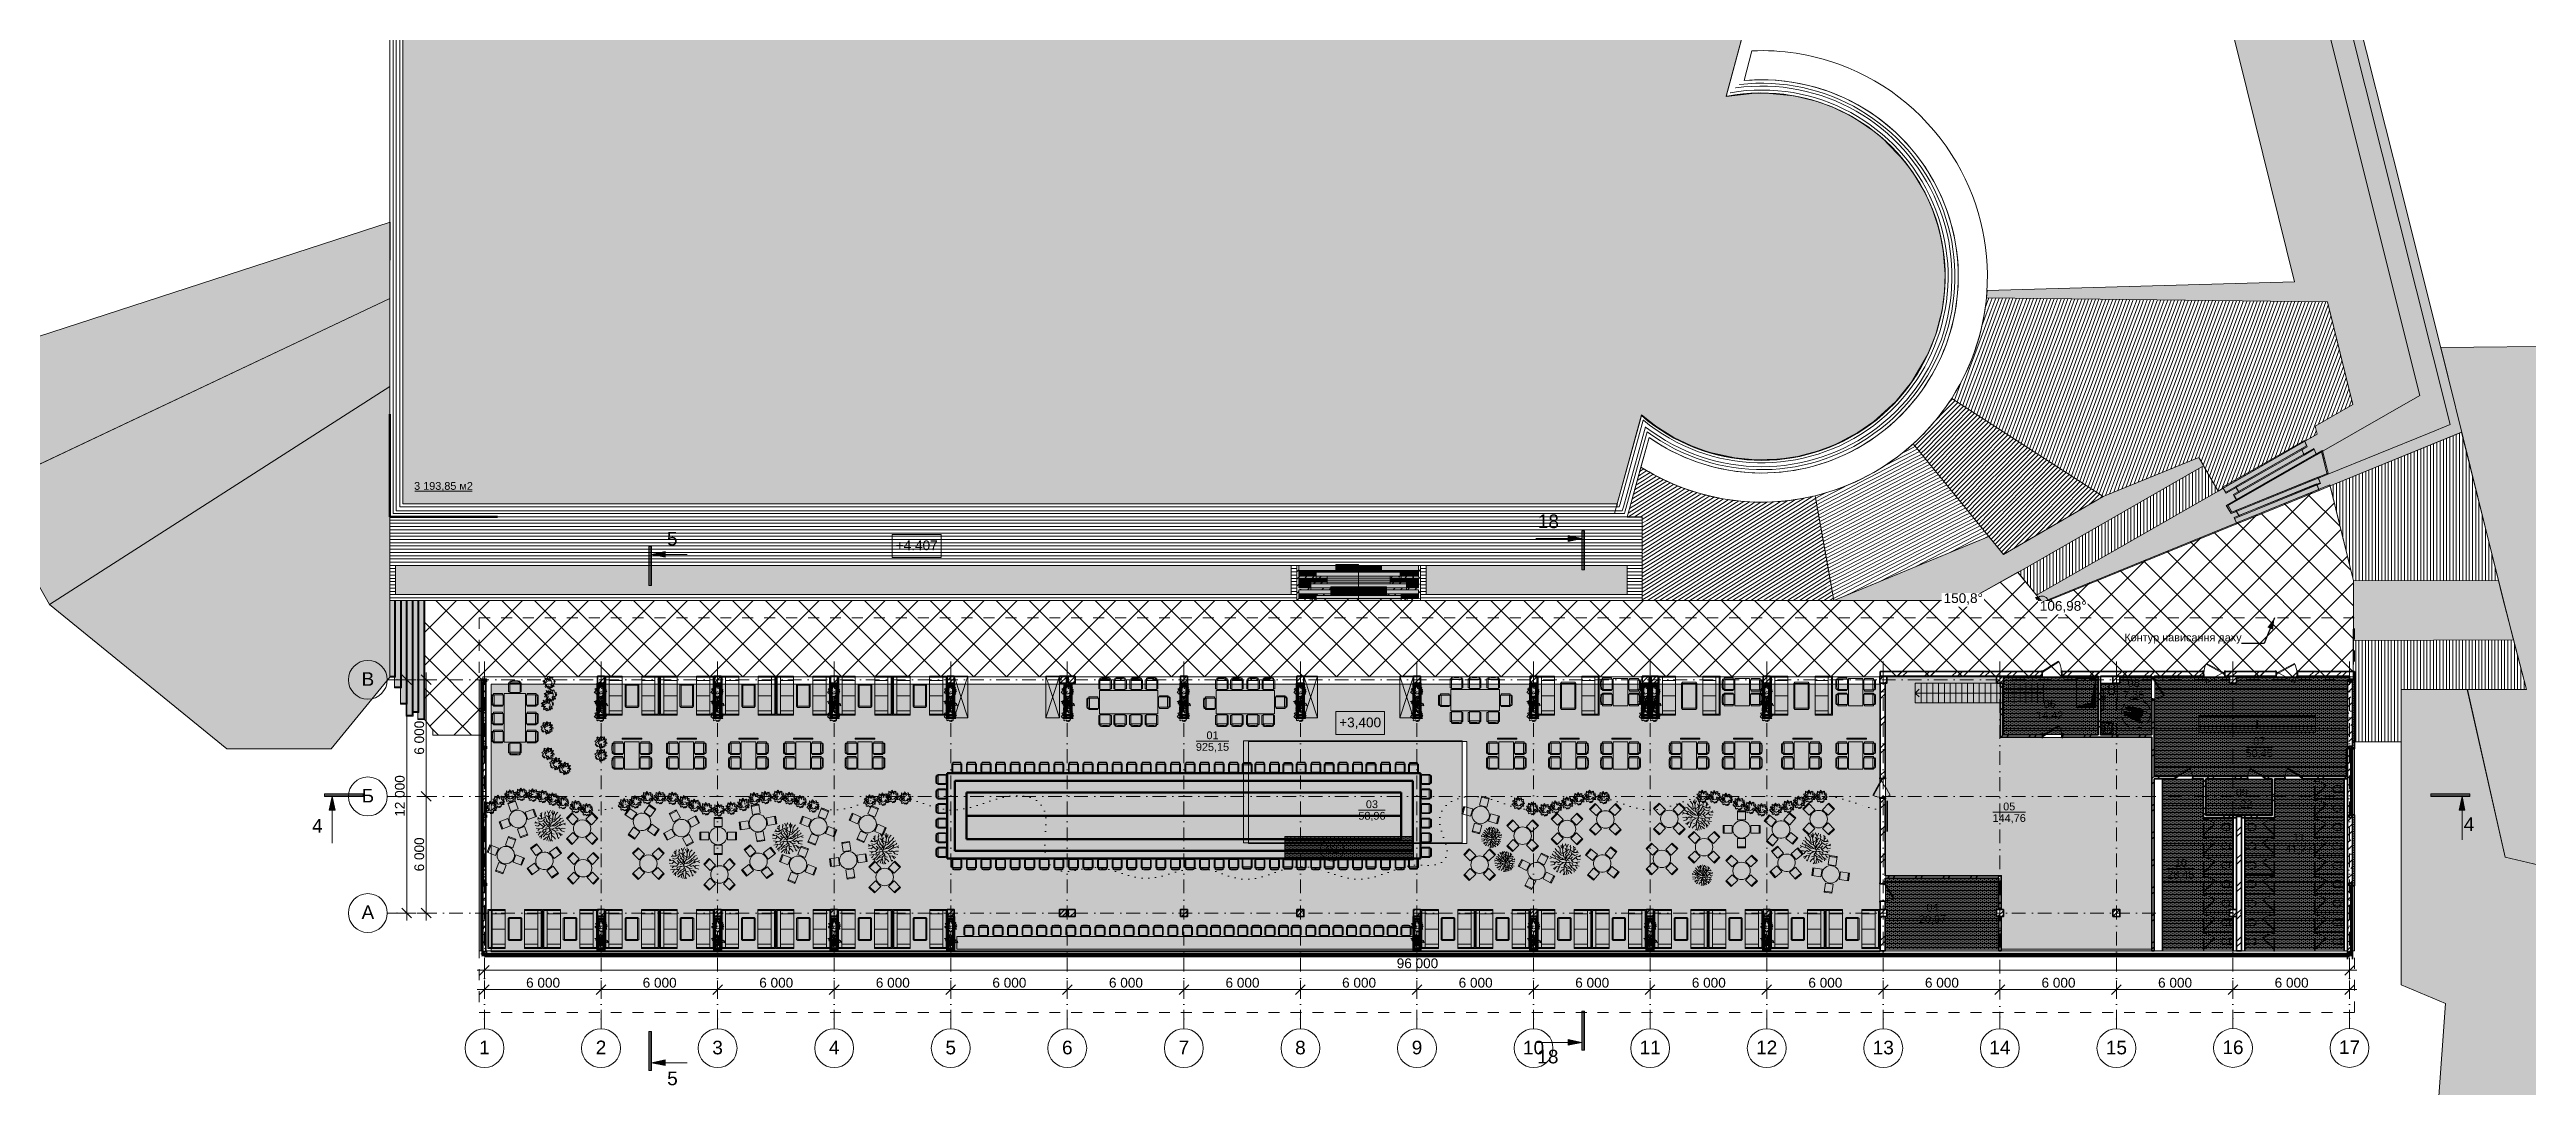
# Model space of a CAD drawing. Header units: millimetres. Extents: x -34838 to 729576, y -214038 to 121482.
# Drawn here: x -22385 to 105106, y -8867 to 44421 of the extents above; entities that cross this region are included whole.
import ezdxf
from ezdxf.enums import TextEntityAlignment as Align

# ---------------------------------------------------------------- set-up
doc = ezdxf.new("R2010")
doc.units = ezdxf.units.MM
doc.header["$MEASUREMENT"] = 0
doc.set_wipeout_variables(frame=1)
for name, pattern in [('Wipeout_Contour', [1000, 0, -1000]), ('Невидимая', [782.444447, 564.444447, -218]), ('Пунктирная', [352, 0, -352]), ('Штриховая', [1128.888893, 564.444447, -564.444447]), ('Штрихпунктирная', [1340.555525, 705.555534, -352.777767, 0, -282.222223])]:
    doc.linetypes.add(name, pattern=pattern)
for name, color, linetype, lineweight in [('0_Ном._пера__1', 7, 'Continuous', 13), ('0_Ном._пера__148', 7, 'Continuous', 35), ('0_Ном._пера__150', 7, 'Continuous', 50), ('0_Ном._пера__21', 7, 'Continuous', 35), ('0_Ном._пера__45', 7, 'Continuous', 25), ('0_Ном._пера__5', 7, 'Continuous', 0), ('0_Ном._пера__85', 7, 'Continuous', 13), ('_ ГП _90м басейн_Ном._пера__1', 7, 'Continuous', 13), ('_ ГП _ОЗЕЛЕНЕННЯ.3Д_Ном._пера__1', 7, 'Continuous', 13), ('_ ГП _ПРОЇЗДИ.3Д_Ном._пера__121', 255, 'Continuous', 0), ('_ ГП _СПОРУДИ.3Д_Ном._пера__1', 7, 'Continuous', 13), ('__ ГП __ДОРІЖКИ_.3Д_Ном._пера__1', 7, 'Continuous', 13), ('__ ГП _СПОРУДИ.2Д_Ном._пера__1', 7, 'Continuous', 13), ('А _ _ НЕ ДЛЯ ДРУКУ (ДОПОМІЖНІ).ADD_Ном._пера__1', 7, 'Continuous', 13), ('А _ _ НЕ ДЛЯ ДРУКУ (ДОПОМІЖНІ).ADD_Ном._пера__20', 7, 'Continuous', 13), ('А _ ОСІ КООРДИНАЦІЙНІ.3D_Ном._пера__105', 7, 'Continuous', 13), ('А _ ОСІ КООРДИНАЦІЙНІ.3D_Ном._пера__25', 7, 'Continuous', 0), ('АБ _ 0 _ СТІНИ _ ЗОВНІШНІ .3D_Ном._пера__1', 7, 'Continuous', 13), ('АБ _ 0 _ СТІНИ _ ЗОВНІШНІ .3D_Ном._пера__27', 7, 'Continuous', 35), ('АБ _ 0 _ СТІНИ _ ЗОВНІШНІ .3D_Ном._пера__47', 7, 'Continuous', 20), ('АБ _ 0 _ СТІНИ _ ЗОВНІШНІ .3D_Ном._пера__67', 7, 'Continuous', 15), ('АБ _ 0 _ СТІНИ _ ЗОВНІШНІ .3D_Ном._пера__87', 7, 'Continuous', 13), ('АБ _ 0 _ СТІНИ _ НАВІСНІ .3D_Ном._пера__27', 7, 'Continuous', 35), ('АБ _ 0 _ СТІНИ _ ПЕРЕГОРОДКИ (ГК).3D_Ном._пера__67', 7, 'Continuous', 15), ('АБ _ 1 _ КОЛОНИ _ КБ.3D_Ном._пера__28', 7, 'Continuous', 35), ('АБ _ 1 _ ПЕРЕКРИТТЯ _ ПІДЛОГИ .3D_Ном._пера__89', 7, 'Continuous', 13), ('АБ _ 1 _ ПЕРЕКРИТТЯ _ ПІДЛОГИ .3D_Ном._пера__98', 140, 'Continuous', 13), ('АБ _ 2 _ СХОДИ _ ЗОВНІШНІ .3D_Ном._пера__71', 7, 'Continuous', 15), ('АБ _ 2 _ СХОДИ _ ЗОВНІШНІ .3D_Ном._пера__91', 7, 'Continuous', 13), ('АБ _ 3 _ ДАХИ _ КОНСТРУКЦІЯ .3D_Ном._пера__7', 7, 'Continuous', 60), ('АП _ 0 _ МЕБЛІ .3D_Ном._пера__1', 7, 'Continuous', 13), ('АП _ 0 _ МЕБЛІ .3D_Ном._пера__19', 255, 'Continuous', 13), ('АП _ 0 _ ОБЛАДНАННЯ (НИЖНЄ).3D_Ном._пера__1', 7, 'Continuous', 13), ('АП _ 0 _ ОБЛАДНАННЯ (НИЖНЄ).3D_Ном._пера__75', 7, 'Continuous', 13), ('АП _ ТЕП _ ЗОНИ ПРИМІЩЕНЬ .3D_Ном._пера__122', 255, 'Continuous', 0), ('Двери ARCHICAD_Ном._пера__1', 7, 'Continuous', 13), ('Двери ARCHICAD_Ном._пера__23', 7, 'Continuous', 20), ('Двери ARCHICAD_Ном._пера__27', 7, 'Continuous', 35), ('Двери ARCHICAD_Ном._пера__3', 7, 'Continuous', 15), ('Паспорта Зон ARCHICAD_Ном._пера__5', 7, 'Continuous', 0)]:
    doc.layers.add(name, color=color, linetype=linetype, lineweight=lineweight)
for name, color, linetype, lineweight, true_color in [('0_Ном._пера__114', 7, 'Continuous', 13, 0xb9b9b9), ('0_Ном._пера__54', 7, 'Continuous', 15, 0x5f5f5f), ('0_Ном._пера__79', 7, 'Continuous', 13, 0x00bf30), ('_ ГП _90м басейн_Ном._пера__114', 7, 'Continuous', 13, 0xb9b9b9), ('_ ГП _90м басейн_Ном._пера__255', 7, 'Continuous', 0, 0xaaaaaa), ('_ ГП _90м басейн_Ном._пера__54', 7, 'Continuous', 15, 0x5f5f5f), ('_ ГП _ОЗЕЛЕНЕННЯ.3Д_Ном._пера__231', 7, 'Continuous', 13, 0xcfdbc1), ('_ ГП _ОЗЕЛЕНЕННЯ.3Д_Ном._пера__255', 7, 'Continuous', 0, 0xaaaaaa), ('_ ГП _СПОРУДИ.3Д_Ном._пера__114', 7, 'Continuous', 13, 0xb9b9b9), ('_ ГП _СПОРУДИ.3Д_Ном._пера__253', 7, 'Continuous', 13, 0xdadada), ('_ ГП _СПОРУДИ.3Д_Ном._пера__255', 7, 'Continuous', 0, 0xaaaaaa), ('__ ГП __ДОРІЖКИ_.3Д_Ном._пера__114', 7, 'Continuous', 13, 0xb9b9b9), ('__ ГП _СПОРУДИ.2Д_Ном._пера__114', 7, 'Continuous', 13, 0xb9b9b9), ('__ ГП _СПОРУДИ.2Д_Ном._пера__231', 7, 'Continuous', 13, 0xcfdbc1), ('__ ГП _СПОРУДИ.2Д_Ном._пера__255', 7, 'Continuous', 0, 0xaaaaaa), ('__ ГП _СПОРУДИ.2Д_Ном._пера__54', 7, 'Continuous', 15, 0x5f5f5f), ('АП _ 0 _ МЕБЛІ .3D_Ном._пера__4', 7, 'Continuous', 15, 0x969696), ('АП _ 0 _ ОБЛАДНАННЯ (НИЖНЄ).3D_Ном._пера__4', 7, 'Continuous', 15, 0x969696)]:
    doc.layers.add(name, color=color, linetype=linetype, lineweight=lineweight, true_color=true_color)
for name, color, linetype in [('_ ГП _90м басейн', 7, 'Continuous'), ('_ ГП _ОЗЕЛЕНЕННЯ.3Д', 7, 'Continuous'), ('_ ГП _ПРОЇЗДИ.3Д', 7, 'Continuous'), ('_ ГП _СПОРУДИ.3Д', 7, 'Continuous'), ('__ ГП __ДОРІЖКИ_.3Д', 7, 'Continuous'), ('__ ГП _СПОРУДИ.2Д', 7, 'Continuous'), ('А _ _ НЕ ДЛЯ ДРУКУ (ДОПОМІЖНІ).ADD', 7, 'Continuous'), ('А _ ОСІ КООРДИНАЦІЙНІ.3D', 7, 'Continuous'), ('АБ _ 0 _ СТІНИ _ ЗОВНІШНІ .3D', 7, 'Continuous'), ('АБ _ 0 _ СТІНИ _ НАВІСНІ .3D', 7, 'Continuous'), ('АБ _ 0 _ СТІНИ _ ПЕРЕГОРОДКИ (ГК).3D', 7, 'Continuous'), ('АБ _ 1 _ КОЛОНИ _ КБ.3D', 7, 'Continuous'), ('АБ _ 1 _ ПЕРЕКРИТТЯ _ ПІДЛОГИ .3D', 7, 'Continuous'), ('АБ _ 2 _ СХОДИ _ ЗОВНІШНІ .3D', 7, 'Continuous'), ('АБ _ 3 _ ДАХИ _ КОНСТРУКЦІЯ .3D', 7, 'Continuous'), ('АП _ 0 _ МЕБЛІ .3D', 7, 'Continuous'), ('АП _ 0 _ ОБЛАДНАННЯ (НИЖНЄ).3D', 7, 'Continuous'), ('АП _ ТЕП _ ЗОНИ ПРИМІЩЕНЬ .3D', 7, 'Continuous'), ('АП _ ТЕП _ СПОРУДА (ЗОНИ) .3D', 7, 'Continuous'), ('Двери ARCHICAD', 7, 'Continuous')]:
    doc.layers.add(name, color=color, linetype=linetype)
doc.styles.add('СГЕНЕРИР_СТИЛЬ_1', font='Arial.ttf')
doc.linetypes.add('ГП _ огорожа КЖ меньше 1м_ М 500', pattern='A,0,[1,20211006 Р’РµР»РёРєРёР№ Р±Р°СЃРµР№РЅ (Р±СѓС‚С–РєРё)_1.Shx,S=79.365079,R=0,X=0,Y=0],-10000,0', length=10000)
doc.dimstyles.new('СГЕНЕРИР_СТИЛЬ__1', dxfattribs={"dimtxt": 500, "dimasz": 475, "dimexe": 0.18, "dimexo": 0.0625, "dimgap": 0.09, "dimtad": 1, "dimdec": 0, "dimzin": 0, "dimdsep": 46, "dimtxsty": 'СГЕНЕРИР_СТИЛЬ_1', "dimblk": 'ARROWHEAD_6', "dimblk1": 'ARROWHEAD_6', "dimblk2": 'ARROWHEAD_6', "dimcen": 0.09, "dimse1": 1, "dimse2": 1, "dimclrd": 7, "dimclre": 7, "dimclrt": 7, "dimazin": 0, "dimtfac": 1, "dimtdec": 4, "dimtmove": 0, "dimatfit": 3, "dimfxl": 1, "dimtolj": 1, "dimtzin": 0, "dimarcsym": 0})
doc.dimstyles.new('СГЕНЕРИР_СТИЛЬ__2', dxfattribs={"dimtxt": 500, "dimasz": 475, "dimexe": 0.18, "dimexo": 0.0625, "dimgap": 0.09, "dimtad": 1, "dimtih": 1, "dimtoh": 1, "dimdec": 0, "dimzin": 0, "dimdsep": 46, "dimtxsty": 'СГЕНЕРИР_СТИЛЬ_1', "dimblk": 'ARROWHEAD_6', "dimblk1": 'ARROWHEAD_6', "dimblk2": 'ARROWHEAD_6', "dimcen": 0.09, "dimse1": 1, "dimse2": 1, "dimclrd": 7, "dimclre": 7, "dimclrt": 7, "dimazin": 0, "dimtfac": 1, "dimtdec": 4, "dimtmove": 0, "dimatfit": 3, "dimfxl": 1, "dimtolj": 1, "dimtzin": 0, "dimarcsym": 0})
doc.dimstyles.new('СГЕНЕРИР_СТИЛЬ__3', dxfattribs={"dimtxt": 500, "dimasz": 190, "dimexe": 0.18, "dimexo": 40, "dimgap": 0.09, "dimtad": 0, "dimtih": 1, "dimtoh": 1, "dimdec": 0, "dimzin": 0, "dimdsep": 46, "dimtxsty": 'СГЕНЕРИР_СТИЛЬ_1', "dimblk": 'ARROWHEAD_10', "dimblk1": 'ARROWHEAD_10', "dimblk2": 'ARROWHEAD_10', "dimcen": 0.09, "dimclrd": 256, "dimclre": 256, "dimclrt": 7, "dimazin": 0, "dimtfac": 1, "dimtdec": 4, "dimtmove": 0, "dimatfit": 3, "dimfxl": 1, "dimtolj": 1, "dimtzin": 0, "dimarcsym": 0})
doc.dimstyles.new('СГЕНЕРИР_СТИЛЬ__4', dxfattribs={"dimtxt": 0.18, "dimasz": 583.68, "dimexe": 0.18, "dimexo": 0.0625, "dimgap": 0.09, "dimtad": 0, "dimtih": 1, "dimtoh": 1, "dimdec": 4, "dimzin": 0, "dimdsep": 46, "dimcen": 0.09, "dimadec": 0, "dimazin": 0, "dimtfac": 1, "dimtdec": 4, "dimtmove": 0, "dimatfit": 3, "dimldrblk": 'ARROWHEAD_5', "dimfxl": 1, "dimtolj": 1, "dimtzin": 0, "dimarcsym": 0})
pattern_1 = [(0, (0, 0), (0, 68), []), (90, (0, 0), (-204, 0), [68, -68]), (90, (102, 68), (-204, 0), [68, -68])]
pattern_2 = [(45, (0, 0), (-367.6955, 367.6955), []), (45, (-183.85, 183.85), (-367.6955, 367.6955), [390, -130, 0, -130])]
pattern_3 = [(90, (0, 0), (-86.60254, 0), [50, -100]), (90, (-43.3, 75), (-86.60254, 0), [50, -100]), (150, (-2e-13, 50), (43.30127, 75), [50, -100]), (150, (-86.6, 50), (43.30127, 75), [50, -100]), (210, (0, 0), (-43.30127, 75), [50, -100]), (210, (-86.6, -3e-13), (-43.30127, 75), [50, -100])]
pattern_4 = [(0, (0, 0), (0, 120), [])]
pattern_5 = [(45, (0, 0), (-707.107, 707.107), []), (45, (-141.4, 141.4), (-707.107, 707.107), [])]
pattern_6 = [(0, (0, 0), (0, 150), [0, -150])]
pattern_7 = [(45, (0, 0), (-318.198, 318.198), []), (45, (-106.07, 106.07), (-318.198, 318.198), [])]
pattern_8 = [(10, (0, 0), (-31.257, 177.265), [])]

msp = doc.modelspace()

# ---------------------------------------------------------------- texts
at = {"layer": '0_Ном._пера__1', "color": 7, "linetype": 'Continuous', "lineweight": 13, "char_height": 500, "attachment_point": 5, "style": 'СГЕНЕРИР_СТИЛЬ_1'}
for s, insert in [('\\A1;{\\pqc;\\fArial|b0|i0|c204|p34;+4.407}', (22250.4, 18914.3)), ('\\A1;{\\pqc;\\fArial|b0|i0|c204|p34;+3,400}', (45074, 9761.3))]:
    msp.add_mtext(s, dxfattribs=dict(at, insert=insert))
at = {"layer": '0_Ном._пера__5', "color": 7, "linetype": 'Continuous', "lineweight": 0, "insert": (90443.2, 13860.4), "char_height": 400, "attachment_point": 9, "style": 'СГЕНЕРИР_СТИЛЬ_1'}
msp.add_mtext('\\A1;{\\pqr;\\fArial|b0|i0|c204|p34;Контур нависання даху}', dxfattribs=at)

# ---------------------------------------------------------------- blocks, each defined once
blk = doc.blocks.new('3D-сетка_1_4', base_point=(41517, 17880))
at = {"layer": '__ ГП _СПОРУДИ.2Д_Ном._пера__231', "linetype": 'Continuous', "lineweight": 0, "true_color": 0x7c8373}
blk.add_hatch(color=8, dxfattribs=at).paths.add_polyline_path([(41517, 17880), (-4575, 17880), (-4575, 16380), (41517, 16380)])
at = {"layer": '__ ГП _СПОРУДИ.2Д_Ном._пера__255', "color": 253, "linetype": 'Continuous', "lineweight": 0, "true_color": 0xaaaaaa, "flags": 128}
blk.add_lwpolyline([(41517, 17880), (41517, 16380), (-4575, 16380), (-4575, 17880)], close=True, dxfattribs=at)
blk = doc.blocks.new('Стена_1_4', base_point=(-4200, 21050))
at = {"color": 254, "linetype": 'Wipeout_Contour', "lineweight": 0, "ltscale": 62940.399726}
blk.add_wipeout([(-4700, 20550), (-4875, 20375), (-4700, 20375)], dxfattribs=at).dxf.layer = 'АБ _ 0 _ СТІНИ _ ЗОВНІШНІ .3D'
at = {"color": 254, "linetype": 'Wipeout_Contour', "lineweight": 0, "ltscale": 166237.263491}
blk.add_wipeout([(58681, 20550), (-4700, 20550), (-4700, 20375), (58633, 20375)], dxfattribs=at).dxf.layer = 'АБ _ 0 _ СТІНИ _ ЗОВНІШНІ .3D'
at = {"color": 254, "linetype": 'Wipeout_Contour', "lineweight": 0, "ltscale": 63322.089611}
blk.add_wipeout([(-4550, 20700), (-4700, 20550), (-4550, 20550)], dxfattribs=at).dxf.layer = 'АБ _ 0 _ СТІНИ _ ЗОВНІШНІ .3D'
at = {"color": 254, "linetype": 'Wipeout_Contour', "lineweight": 0, "ltscale": 186490.812611}
blk.add_wipeout([(58633, 20375), (58814, 20375), (58681, 20550)], dxfattribs=at).dxf.layer = 'АБ _ 0 _ СТІНИ _ ЗОВНІШНІ .3D'
at = {"color": 254, "linetype": 'Wipeout_Contour', "lineweight": 0, "ltscale": 166386.735885}
blk.add_wipeout([(58567, 20700), (-4550, 20700), (-4550, 20550), (58525, 20550)], dxfattribs=at).dxf.layer = 'АБ _ 0 _ СТІНИ _ ЗОВНІШНІ .3D'
at = {"color": 254, "linetype": 'Wipeout_Contour', "lineweight": 0, "ltscale": 63693.801412}
blk.add_wipeout([(-4550, 20700), (-4350, 20700), (-4350, 20900)], dxfattribs=at).dxf.layer = 'АБ _ 0 _ СТІНИ _ ЗОВНІШНІ .3D'
at = {"color": 254, "linetype": 'Wipeout_Contour', "lineweight": 0, "ltscale": 186320.773478}
blk.add_wipeout([(58525, 20550), (58681, 20550), (58567, 20700)], dxfattribs=at).dxf.layer = 'АБ _ 0 _ СТІНИ _ ЗОВНІШНІ .3D'
at = {"color": 254, "linetype": 'Wipeout_Contour', "lineweight": 0, "ltscale": 166461.609658}
blk.add_wipeout([(-4350, 20700), (58359, 20700), (58414, 20900), (-4350, 20900)], dxfattribs=at).dxf.layer = 'АБ _ 0 _ СТІНИ _ ЗОВНІШНІ .3D'
at = {"color": 254, "linetype": 'Wipeout_Contour', "lineweight": 0, "ltscale": 64130.251238}
blk.add_wipeout([(-4200, 21050), (-4350, 20900), (-4200, 20900)], dxfattribs=at).dxf.layer = 'АБ _ 0 _ СТІНИ _ ЗОВНІШНІ .3D'
at = {"color": 254, "linetype": 'Wipeout_Contour', "lineweight": 0, "ltscale": 186079.450974}
blk.add_wipeout([(58359, 20700), (58567, 20700), (58414, 20900)], dxfattribs=at).dxf.layer = 'АБ _ 0 _ СТІНИ _ ЗОВНІШНІ .3D'
at = {"color": 254, "linetype": 'Wipeout_Contour', "lineweight": 0, "ltscale": 166660.060715}
blk.add_wipeout([(58300, 21050), (-4200, 21050), (-4200, 20900), (58259, 20900)], dxfattribs=at).dxf.layer = 'АБ _ 0 _ СТІНИ _ ЗОВНІШНІ .3D'
at = {"layer": 'АБ _ 0 _ СТІНИ _ ЗОВНІШНІ .3D_Ном._пера__87', "color": 7, "linetype": 'Continuous', "lineweight": 13}
for p, q in [((-4700, 20550), (-4550, 20550)), ((-4550, 20700), (-4350, 20700)), ((-4350, 20900), (-4200, 20900))]:
    blk.add_line(p, q, dxfattribs=at)
at = {"color": 254, "linetype": 'Wipeout_Contour', "lineweight": 0, "ltscale": 185918.621335}
blk.add_wipeout([(58259, 20900), (58414, 20900), (58300, 21050)], dxfattribs=at).dxf.layer = 'АБ _ 0 _ СТІНИ _ ЗОВНІШНІ .3D'
at = {"layer": 'АБ _ 0 _ СТІНИ _ ЗОВНІШНІ .3D_Ном._пера__87', "color": 7, "linetype": 'Continuous', "lineweight": 13}
for p, q in [((-4550, 20550), (58525, 20550)), ((-4350, 20700), (58359, 20700)), ((-4200, 20900), (58259, 20900)), ((58259, 20900), (58414, 20900)), ((58359, 20700), (58567, 20700)), ((58525, 20550), (58681, 20550))]:
    blk.add_line(p, q, dxfattribs=at)
at = {"layer": 'АБ _ 0 _ СТІНИ _ ЗОВНІШНІ .3D_Ном._пера__87', "color": 7, "linetype": 'Continuous', "lineweight": 13, "flags": 128}
for points in [[(58300, 21050), (-4200, 21050)], [(-4875, 20375), (58814, 20375)]]:
    blk.add_lwpolyline(points, dxfattribs=at)
at = {"color": 254, "linetype": 'Wipeout_Contour', "lineweight": 0, "ltscale": 63151.410153}
blk.add_wipeout([(-4875, 20550), (-4875, 20375), (-4700, 20550)], dxfattribs=at).dxf.layer = 'АБ _ 0 _ СТІНИ _ ЗОВНІШНІ .3D'
at = {"color": 254, "linetype": 'Wipeout_Contour', "lineweight": 0, "ltscale": 186765.182121}
blk.add_wipeout([(58681, 20550), (58814, 20375), (58862, 20550)], dxfattribs=at).dxf.layer = 'АБ _ 0 _ СТІНИ _ ЗОВНІШНІ .3D'
at = {"color": 254, "linetype": 'Wipeout_Contour', "lineweight": 0, "ltscale": 63502.032367}
blk.add_wipeout([(-4700, 20700), (-4700, 20550), (-4550, 20700)], dxfattribs=at).dxf.layer = 'АБ _ 0 _ СТІНИ _ ЗОВНІШНІ .3D'
at = {"color": 254, "linetype": 'Wipeout_Contour', "lineweight": 0, "ltscale": 186556.173611}
blk.add_wipeout([(58567, 20700), (58681, 20550), (58722, 20700)], dxfattribs=at).dxf.layer = 'АБ _ 0 _ СТІНИ _ ЗОВНІШНІ .3D'
at = {"color": 254, "linetype": 'Wipeout_Contour', "lineweight": 0, "ltscale": 63931.984344}
blk.add_wipeout([(-4550, 20900), (-4550, 20700), (-4350, 20900)], dxfattribs=at).dxf.layer = 'АБ _ 0 _ СТІНИ _ ЗОВНІШНІ .3D'
at = {"color": 254, "linetype": 'Wipeout_Contour', "lineweight": 0, "ltscale": 186393.698943}
blk.add_wipeout([(58622, 20900), (58414, 20900), (58567, 20700)], dxfattribs=at).dxf.layer = 'АБ _ 0 _ СТІНИ _ ЗОВНІШНІ .3D'
at = {"color": 254, "linetype": 'Wipeout_Contour', "lineweight": 0, "ltscale": 64307.965271}
blk.add_wipeout([(-4350, 21050), (-4350, 20900), (-4200, 21050)], dxfattribs=at).dxf.layer = 'АБ _ 0 _ СТІНИ _ ЗОВНІШНІ .3D'
at = {"color": 254, "linetype": 'Wipeout_Contour', "lineweight": 0, "ltscale": 186154.537665}
blk.add_wipeout([(58300, 21050), (58414, 20900), (58456, 21050)], dxfattribs=at).dxf.layer = 'АБ _ 0 _ СТІНИ _ ЗОВНІШНІ .3D'
at = {"layer": 'АБ _ 0 _ СТІНИ _ ЗОВНІШНІ .3D_Ном._пера__87', "color": 7, "linetype": 'Continuous', "lineweight": 13, "flags": 128}
for points in [[(-4875, 20375), (-4875, 20550)], [(58814, 20375), (58862, 20550)]]:
    blk.add_lwpolyline(points, dxfattribs=at)
blk = doc.blocks.new('Стена_2_4', base_point=(59559, 25623))
at = {"layer": 'АБ _ 0 _ СТІНИ _ ЗОВНІШНІ .3D_Ном._пера__87', "color": 7, "linetype": 'Continuous', "lineweight": 13, "flags": 128}
blk.add_lwpolyline([(59559, 25623), (59515, 25463)], dxfattribs=at)
at = {"layer": 'АБ _ 0 _ СТІНИ _ ЗОВНІШНІ .3D_Ном._пера__87', "color": 7, "linetype": 'Continuous', "lineweight": 13}
for radius, start, end in [(9439, 229.03901, 100.17214), (9589, 230.51603, 99.68691), (9789, 232.33053, 97.85171), (9939, 233.59196, 96.57702), (10114, 234.97073, 95.18469), (9589, 99.68691, 99.75166), (9789, 97.85171, 97.93595), (9939, 96.57702, 96.63727), (9589, 230.45305, 230.51603), (9789, 232.24846, 232.33053), (9939, 233.53321, 233.59196)]:
    blk.add_arc((65747, 32751), radius, start, end, dxfattribs=at)
blk = doc.blocks.new('Бутік 9_13_1_4', base_point=(-2107, 21707))
at = {"layer": 'Паспорта Зон ARCHICAD_Ном._пера__5', "color": 7, "linetype": 'Continuous', "lineweight": 0}
blk.add_line((-3589, 21707), (-626, 21707), dxfattribs=at)
at = {"layer": 'Паспорта Зон ARCHICAD_Ном._пера__5', "color": 7, "lineweight": 0, "style": 'СГЕНЕРИР_СТИЛЬ_1'}
blk.add_attdef('ROOM_AREA', text='', height=400, dxfattribs=at).set_placement((-2107, 21972), align=Align.MIDDLE_CENTER)
blk = doc.blocks.new('Відпочинкова зона_01_2_4', base_point=(37474, 8845))
at = {"layer": 'АП _ ТЕП _ ЗОНИ ПРИМІЩЕНЬ .3D', "linetype": 'Continuous', "lineweight": 0, "true_color": 0xffffff}
h = blk.add_hatch(dxfattribs=at)
h.set_pattern_fill('П___ЦЕГЛА_ЛОЖКОВАЯ_ПЕРЕВ_D7', style=0, pattern_type=2)
h.set_pattern_definition(pattern_1)
h.paths.add_polyline_path([(348, -1992), (71820, -1992), (71820, 11778), (50303, 11778), (50300, 11778), (40181, 11774), (36400, 11778), (31802, 11774), (348, 11778)])
h.paths.add_polyline_path([(39319, 8818), (50570, 8818), (50570, 3578), (39319, 3578)], flags=0)
at = {"layer": 'Паспорта Зон ARCHICAD_Ном._пера__5', "color": 7, "linetype": 'Continuous', "lineweight": 0}
blk.add_line((36639, 8845), (38310, 8845), dxfattribs=at)
at = {"layer": 'Паспорта Зон ARCHICAD_Ном._пера__5', "color": 7, "lineweight": 0, "style": 'СГЕНЕРИР_СТИЛЬ_1'}
for tag, p in [('ROOM_NUMBER', (37474, 9145)), ('ROOM_AREA', (37474, 8549))]:
    blk.add_attdef(tag, text='', height=400, dxfattribs=at).set_placement(p, align=Align.MIDDLE_CENTER)
blk = doc.blocks.new('Сходова клітка_02_3_4', base_point=(43628, 3277))
at = {"layer": 'АП _ ТЕП _ ЗОНИ ПРИМІЩЕНЬ .3D', "linetype": 'Continuous', "lineweight": 0, "true_color": 0xffffff}
h = blk.add_hatch(dxfattribs=at)
h.set_pattern_fill('П___ЦЕГЛА_ЛОЖКОВАЯ_ПЕРЕВ_D7', style=0, pattern_type=2)
h.set_pattern_definition(pattern_1)
h.paths.add_polyline_path([(41200, 2740), (47828, 2740), (47828, 3940), (41200, 3940)])
at = {"layer": 'Паспорта Зон ARCHICAD_Ном._пера__5', "color": 7, "linetype": 'Continuous', "lineweight": 0}
blk.add_circle((43628, 3277), 600, dxfattribs=at)
at = {"layer": 'Паспорта Зон ARCHICAD_Ном._пера__5', "color": 7, "lineweight": 0, "style": 'СГЕНЕРИР_СТИЛЬ_1'}
blk.add_attdef('ROOM_NUMBER', text='', height=400, dxfattribs=at).set_placement((43628, 3297), align=Align.MIDDLE_CENTER)
blk = doc.blocks.new('Бар_03_4_4', base_point=(45681, 5300))
at = {"layer": 'АП _ ТЕП _ ЗОНИ ПРИМІЩЕНЬ .3D', "linetype": 'Continuous', "lineweight": 0, "true_color": 0xffffff}
h = blk.add_hatch(dxfattribs=at)
h.set_pattern_fill('П___ЦЕГЛА_ЛОЖКОВАЯ_ПЕРЕВ_D7', style=0, pattern_type=2)
h.set_pattern_definition(pattern_1)
h.paths.add_polyline_path([(39069, 3620), (50320, 3620), (50320, 8860), (39069, 8860)])
at = {"layer": 'Паспорта Зон ARCHICAD_Ном._пера__5', "color": 7, "linetype": 'Continuous', "lineweight": 0}
blk.add_line((44997, 5300), (46365, 5300), dxfattribs=at)
at = {"layer": 'Паспорта Зон ARCHICAD_Ном._пера__5', "color": 7, "lineweight": 0, "style": 'СГЕНЕРИР_СТИЛЬ_1'}
for tag, p in [('ROOM_NUMBER', (45681, 5599)), ('ROOM_AREA', (45681, 5004))]:
    blk.add_attdef(tag, text='', height=400, dxfattribs=at).set_placement(p, align=Align.MIDDLE_CENTER)
blk = doc.blocks.new('Приміщення для бармена_04_5_4', base_point=(74537, -12))
at = {"layer": 'АП _ ТЕП _ ЗОНИ ПРИМІЩЕНЬ .3D', "linetype": 'Continuous', "lineweight": 0, "true_color": 0xffffff}
h = blk.add_hatch(dxfattribs=at)
h.set_pattern_fill('П___ЦЕГЛА_ЛОЖКОВАЯ_ПЕРЕВ_D7', style=0, pattern_type=2)
h.set_pattern_definition(pattern_1)
h.paths.add_polyline_path([(72110, -1850), (77920, -1850), (77920, -180), (77820, -180), (77820, 180), (77920, 180), (77920, 1770), (72110, 1770), (72110, 180), (72180, 180), (72180, -180), (72110, -180)])
at = {"layer": 'Паспорта Зон ARCHICAD_Ном._пера__5', "color": 7, "linetype": 'Continuous', "lineweight": 0}
blk.add_line((73853, -12), (75221, -12), dxfattribs=at)
at = {"layer": 'Паспорта Зон ARCHICAD_Ном._пера__5', "color": 7, "lineweight": 0, "style": 'СГЕНЕРИР_СТИЛЬ_1'}
for tag, p in [('ROOM_NUMBER', (74537, 288)), ('ROOM_AREA', (74537, -308))]:
    blk.add_attdef(tag, text='', height=400, dxfattribs=at).set_placement(p, align=Align.MIDDLE_CENTER)
blk = doc.blocks.new('Зона умивальників_07_6_4', base_point=(91351, 8520))
at = {"layer": 'АП _ ТЕП _ ЗОНИ ПРИМІЩЕНЬ .3D', "linetype": 'Continuous', "lineweight": 0, "true_color": 0xffffff}
h = blk.add_hatch(dxfattribs=at)
h.set_pattern_fill('П___ЦЕГЛА_ЛОЖКОВАЯ_ПЕРЕВ_D7', style=0, pattern_type=2)
h.set_pattern_definition(pattern_1)
h.paths.add_polyline_path([(89820, 12160), (85970, 12160), (85970, 7050), (95820, 7050), (95820, 8447), (95880, 8447), (95880, 11975), (95980, 11975), (95980, 12040), (95980, 12040), (95980, 12160), (90180, 12160), (90180, 11820), (89820, 11820)])
at = {"layer": 'Паспорта Зон ARCHICAD_Ном._пера__5', "color": 7, "linetype": 'Continuous', "lineweight": 0}
blk.add_line((90667, 8520), (92035, 8520), dxfattribs=at)
at = {"layer": 'Паспорта Зон ARCHICAD_Ном._пера__5', "color": 7, "lineweight": 0, "style": 'СГЕНЕРИР_СТИЛЬ_1'}
for tag, p in [('ROOM_NUMBER', (91351, 8820)), ('ROOM_AREA', (91351, 8224))]:
    blk.add_attdef(tag, text='', height=400, dxfattribs=at).set_placement(p, align=Align.MIDDLE_CENTER)
blk = doc.blocks.new('Кімната матері і дитини_09_7_4', base_point=(90459, 5908))
at = {"layer": 'АП _ ТЕП _ ЗОНИ ПРИМІЩЕНЬ .3D', "linetype": 'Continuous', "lineweight": 0, "true_color": 0xffffff}
h = blk.add_hatch(dxfattribs=at)
h.set_pattern_fill('П___ЦЕГЛА_ЛОЖКОВАЯ_ПЕРЕВ_D7', style=0, pattern_type=2)
h.set_pattern_definition(pattern_1)
h.paths.add_polyline_path([(91990, 5046), (91990, 6890), (88620, 6890), (88620, 5046)])
at = {"layer": 'Паспорта Зон ARCHICAD_Ном._пера__5', "color": 7, "linetype": 'Continuous', "lineweight": 0}
blk.add_line((89927, 5908), (90992, 5908), dxfattribs=at)
at = {"layer": 'Паспорта Зон ARCHICAD_Ном._пера__5', "color": 7, "lineweight": 0, "style": 'СГЕНЕРИР_СТИЛЬ_1'}
for tag, p in [('ROOM_NUMBER', (90459, 6207)), ('ROOM_AREA', (90459, 5612))]:
    blk.add_attdef(tag, text='', height=400, dxfattribs=at).set_placement(p, align=Align.MIDDLE_CENTER)
blk = doc.blocks.new('Інвалідний санвузол_08_8_4', base_point=(84884, 11536))
at = {"layer": 'АП _ ТЕП _ ЗОНИ ПРИМІЩЕНЬ .3D', "linetype": 'Continuous', "lineweight": 0, "true_color": 0xffffff}
h = blk.add_hatch(dxfattribs=at)
h.set_pattern_fill('П___ЦЕГЛА_ЛОЖКОВАЯ_ПЕРЕВ_D7', style=0, pattern_type=2)
h.set_pattern_definition(pattern_1)
h.paths.add_polyline_path([(83201, 9193), (85810, 9193), (85810, 12160), (84180, 12160), (84180, 11820), (84180, 11775), (83201, 11775)])
at = {"layer": 'Паспорта Зон ARCHICAD_Ном._пера__5', "color": 7, "linetype": 'Continuous', "lineweight": 0}
blk.add_line((84352, 11536), (85416, 11536), dxfattribs=at)
at = {"layer": 'Паспорта Зон ARCHICAD_Ном._пера__5', "color": 7, "lineweight": 0, "style": 'СГЕНЕРИР_СТИЛЬ_1'}
for tag, p in [('ROOM_NUMBER', (84884, 11836)), ('ROOM_AREA', (84884, 11240))]:
    blk.add_attdef(tag, text='', height=400, dxfattribs=at).set_placement(p, align=Align.MIDDLE_CENTER)
blk = doc.blocks.new('Жіночі санвузли_11_9_4', base_point=(93396, 3597))
at = {"layer": 'АП _ ТЕП _ ЗОНИ ПРИМІЩЕНЬ .3D', "linetype": 'Continuous', "lineweight": 0, "true_color": 0xffffff}
h = blk.add_hatch(dxfattribs=at)
h.set_pattern_fill('П___ЦЕГЛА_ЛОЖКОВАЯ_ПЕРЕВ_D7', style=0, pattern_type=2)
h.set_pattern_definition(pattern_1)
h.paths.add_polyline_path([(95700, -1850), (95700, 6890), (92150, 6890), (92150, 4886), (90630, 4886), (90630, -1850)])
at = {"layer": 'Паспорта Зон ARCHICAD_Ном._пера__5', "color": 7, "linetype": 'Continuous', "lineweight": 0}
blk.add_line((92712, 3597), (94080, 3597), dxfattribs=at)
at = {"layer": 'Паспорта Зон ARCHICAD_Ном._пера__5', "color": 7, "lineweight": 0, "style": 'СГЕНЕРИР_СТИЛЬ_1'}
for tag, p in [('ROOM_NUMBER', (93396, 3900)), ('ROOM_AREA', (93396, 3301))]:
    blk.add_attdef(tag, text='', height=400, dxfattribs=at).set_placement(p, align=Align.MIDDLE_CENTER)
blk = doc.blocks.new('Чоловічі санвузли_10_10_4', base_point=(87317, 2284))
at = {"layer": 'АП _ ТЕП _ ЗОНИ ПРИМІЩЕНЬ .3D', "linetype": 'Continuous', "lineweight": 0, "true_color": 0xffffff}
h = blk.add_hatch(dxfattribs=at)
h.set_pattern_fill('П___ЦЕГЛА_ЛОЖКОВАЯ_ПЕРЕВ_D7', style=0, pattern_type=2)
h.set_pattern_definition(pattern_1)
h.paths.add_polyline_path([(86370, 6890), (86370, -1850), (89980, -1850), (89980, -180), (89820, -180), (89820, 180), (89980, 180), (89980, 4886), (88460, 4886), (88460, 6890)])
at = {"layer": 'Паспорта Зон ARCHICAD_Ном._пера__5', "color": 7, "linetype": 'Continuous', "lineweight": 0}
blk.add_line((86633, 2284), (88001, 2284), dxfattribs=at)
at = {"layer": 'Паспорта Зон ARCHICAD_Ном._пера__5', "color": 7, "lineweight": 0, "style": 'СГЕНЕРИР_СТИЛЬ_1'}
for tag, p in [('ROOM_NUMBER', (87317, 2583)), ('ROOM_AREA', (87317, 1988))]:
    blk.add_attdef(tag, text='', height=400, dxfattribs=at).set_placement(p, align=Align.MIDDLE_CENTER)
blk = doc.blocks.new('Тамбур + Ліфт_06_11_4', base_point=(80566, 10464))
at = {"layer": 'АП _ ТЕП _ ЗОНИ ПРИМІЩЕНЬ .3D', "linetype": 'Continuous', "lineweight": 0, "true_color": 0xffffff}
h = blk.add_hatch(dxfattribs=at)
h.set_pattern_fill('П___ЦЕГЛА_ЛОЖКОВАЯ_ПЕРЕВ_D7', style=0, pattern_type=2)
h.set_pattern_definition(pattern_1)
h.paths.add_polyline_path([(78180, 12160), (78180, 9193), (83041, 9193), (83041, 12160)])
at = {"layer": 'Паспорта Зон ARCHICAD_Ном._пера__5', "color": 7, "linetype": 'Continuous', "lineweight": 0}
blk.add_line((79882, 10464), (81250, 10464), dxfattribs=at)
at = {"layer": 'Паспорта Зон ARCHICAD_Ном._пера__5', "color": 7, "lineweight": 0, "style": 'СГЕНЕРИР_СТИЛЬ_1'}
for tag, p in [('ROOM_NUMBER', (80566, 10763)), ('ROOM_AREA', (80566, 10168))]:
    blk.add_attdef(tag, text='', height=400, dxfattribs=at).set_placement(p, align=Align.MIDDLE_CENTER)
blk = doc.blocks.new('Приміщення кухні_05_12_4', base_point=(78482, 5183))
at = {"layer": 'АП _ ТЕП _ ЗОНИ ПРИМІЩЕНЬ .3D', "linetype": 'Continuous', "lineweight": 0, "true_color": 0xffffff}
h = blk.add_hatch(dxfattribs=at)
h.set_pattern_fill('П___ЦЕГЛА_ЛОЖКОВАЯ_ПЕРЕВ_D7', style=0, pattern_type=2)
h.set_pattern_definition(pattern_1)
h.paths.add_polyline_path([(72180, 11820), (72110, 11820), (72110, 1930), (78080, 1930), (78080, 180), (78180, 180), (78180, -180), (78080, -180), (78080, -1850), (85810, -1850), (85810, 9033), (78020, 9033), (78020, 11820), (77820, 11820), (77820, 12160), (72180, 12160)])
h.paths.add_polyline_path([(83820, 180), (84180, 180), (84180, -180), (83820, -180)], flags=0)
at = {"layer": 'Паспорта Зон ARCHICAD_Ном._пера__5', "color": 7, "linetype": 'Continuous', "lineweight": 0}
blk.add_line((77646, 5183), (79318, 5183), dxfattribs=at)
at = {"layer": 'Паспорта Зон ARCHICAD_Ном._пера__5', "color": 7, "lineweight": 0, "style": 'СГЕНЕРИР_СТИЛЬ_1'}
for tag, p in [('ROOM_NUMBER', (78482, 5483)), ('ROOM_AREA', (78482, 4887))]:
    blk.add_attdef(tag, text='', height=400, dxfattribs=at).set_placement(p, align=Align.MIDDLE_CENTER)
blk = doc.blocks.new('*X18')
at = {"layer": '__ ГП _СПОРУДИ.2Д_Ном._пера__114', "color": 9, "linetype": 'Continuous', "lineweight": 13, "true_color": 0xb9b9b9}
for p, q in [((-4294, 20217), (-4875, 20217)), ((-4294, 20217), (-4875, 20217)), ((-4294, 20050), (-4875, 20050)), ((-4294, 19883), (-4875, 19883)), ((-4294, 19717), (-4875, 19717)), ((-4294, 19550), (-4875, 19550)), ((-4294, 19383), (-4875, 19383)), ((-4294, 19383), (-4875, 19383)), ((-4294, 19217), (-4875, 19217)), ((-3294, 20217), (-4294, 20217)), ((-3294, 20217), (-4294, 20217)), ((-3294, 20050), (-4294, 20050)), ((-3294, 19883), (-4294, 19883)), ((-3294, 19717), (-4294, 19717)), ((-3294, 19550), (-4294, 19550)), ((-3294, 19383), (-4294, 19383)), ((-3294, 19383), (-4294, 19383)), ((-3294, 19217), (-4294, 19217)), ((-2294, 20217), (-3294, 20217)), ((-2294, 20217), (-3294, 20217)), ((-2294, 20050), (-3294, 20050)), ((-2294, 19883), (-3294, 19883)), ((-2294, 19717), (-3294, 19717)), ((-2294, 19550), (-3294, 19550)), ((-2294, 19383), (-3294, 19383)), ((-2294, 19383), (-3294, 19383)), ((-2294, 19217), (-3294, 19217)), ((-1294, 20217), (-2294, 20217)), ((-1294, 20217), (-2294, 20217)), ((-1294, 20050), (-2294, 20050)), ((-1294, 19883), (-2294, 19883)), ((-1294, 19717), (-2294, 19717)), ((-1294, 19550), (-2294, 19550)), ((-1294, 19383), (-2294, 19383)), ((-1294, 19383), (-2294, 19383)), ((-1294, 19217), (-2294, 19217)), ((-294, 20217), (-1294, 20217)), ((-294, 20217), (-1294, 20217)), ((-294, 20050), (-1294, 20050)), ((-294, 19883), (-1294, 19883)), ((-294, 19717), (-1294, 19717)), ((-294, 19550), (-1294, 19550)), ((-294, 19383), (-1294, 19383)), ((-294, 19383), (-1294, 19383)), ((-294, 19217), (-1294, 19217)), ((706, 20217), (-294, 20217)), ((706, 20217), (-294, 20217)), ((706, 20050), (-294, 20050)), ((706, 19883), (-294, 19883)), ((706, 19717), (-294, 19717)), ((706, 19550), (-294, 19550)), ((706, 19383), (-294, 19383)), ((706, 19383), (-294, 19383)), ((706, 19217), (-294, 19217)), ((1706, 20217), (706, 20217)), ((1706, 20217), (706, 20217)), ((1706, 20050), (706, 20050)), ((1706, 19883), (706, 19883)), ((1706, 19717), (706, 19717)), ((1706, 19550), (706, 19550)), ((1706, 19383), (706, 19383)), ((1706, 19383), (706, 19383)), ((1706, 19217), (706, 19217)), ((2706, 20217), (1706, 20217)), ((2706, 20217), (1706, 20217)), ((2706, 20050), (1706, 20050)), ((2706, 19883), (1706, 19883)), ((2706, 19717), (1706, 19717)), ((2706, 19550), (1706, 19550)), ((2706, 19383), (1706, 19383)), ((2706, 19383), (1706, 19383)), ((2706, 19217), (1706, 19217)), ((3706, 20217), (2706, 20217)), ((3706, 20217), (2706, 20217)), ((3706, 20050), (2706, 20050)), ((3706, 19883), (2706, 19883)), ((3706, 19717), (2706, 19717)), ((3706, 19550), (2706, 19550)), ((3706, 19383), (2706, 19383)), ((3706, 19383), (2706, 19383)), ((3706, 19217), (2706, 19217)), ((4706, 20217), (3706, 20217)), ((4706, 20217), (3706, 20217)), ((4706, 20050), (3706, 20050)), ((4706, 19883), (3706, 19883)), ((4706, 19717), (3706, 19717)), ((4706, 19550), (3706, 19550)), ((4706, 19383), (3706, 19383)), ((4706, 19383), (3706, 19383)), ((4706, 19217), (3706, 19217)), ((5706, 20217), (4706, 20217)), ((5706, 20217), (4706, 20217)), ((5706, 20050), (4706, 20050)), ((5706, 19883), (4706, 19883)), ((5706, 19717), (4706, 19717)), ((5706, 19550), (4706, 19550)), ((5706, 19383), (4706, 19383)), ((5706, 19383), (4706, 19383)), ((5706, 19217), (4706, 19217)), ((6706, 20217), (5706, 20217)), ((6706, 20217), (5706, 20217)), ((6706, 20050), (5706, 20050)), ((6706, 19883), (5706, 19883)), ((6706, 19717), (5706, 19717)), ((6706, 19550), (5706, 19550)), ((6706, 19383), (5706, 19383)), ((6706, 19383), (5706, 19383)), ((6706, 19217), (5706, 19217)), ((7706, 20217), (6706, 20217)), ((7706, 20217), (6706, 20217)), ((7706, 20050), (6706, 20050)), ((7706, 19883), (6706, 19883)), ((7706, 19717), (6706, 19717)), ((7706, 19550), (6706, 19550)), ((7706, 19383), (6706, 19383)), ((7706, 19383), (6706, 19383)), ((7706, 19217), (6706, 19217)), ((8706, 20217), (7706, 20217)), ((8706, 20217), (7706, 20217)), ((8706, 20050), (7706, 20050)), ((8706, 19883), (7706, 19883)), ((8706, 19717), (7706, 19717)), ((8706, 19550), (7706, 19550)), ((8706, 19383), (7706, 19383)), ((8706, 19383), (7706, 19383)), ((8706, 19217), (7706, 19217)), ((9706, 20217), (8706, 20217)), ((9706, 20217), (8706, 20217)), ((9706, 20050), (8706, 20050)), ((9706, 19883), (8706, 19883)), ((9706, 19717), (8706, 19717)), ((9706, 19550), (8706, 19550)), ((9706, 19383), (8706, 19383)), ((9706, 19383), (8706, 19383)), ((9706, 19217), (8706, 19217)), ((10706, 20217), (9706, 20217)), ((10706, 20217), (9706, 20217)), ((10706, 20050), (9706, 20050)), ((10706, 19883), (9706, 19883)), ((10706, 19717), (9706, 19717)), ((10706, 19550), (9706, 19550)), ((10706, 19383), (9706, 19383)), ((10706, 19383), (9706, 19383)), ((10706, 19217), (9706, 19217)), ((11706, 20217), (10706, 20217)), ((11706, 20217), (10706, 20217)), ((11706, 20050), (10706, 20050)), ((11706, 19883), (10706, 19883)), ((11706, 19717), (10706, 19717)), ((11706, 19550), (10706, 19550)), ((11706, 19383), (10706, 19383)), ((11706, 19383), (10706, 19383)), ((11706, 19217), (10706, 19217)), ((12706, 20217), (11706, 20217)), ((12706, 20217), (11706, 20217)), ((12706, 20050), (11706, 20050)), ((12706, 19883), (11706, 19883)), ((12706, 19717), (11706, 19717)), ((12706, 19550), (11706, 19550)), ((12706, 19383), (11706, 19383)), ((12706, 19383), (11706, 19383)), ((12706, 19217), (11706, 19217)), ((13706, 20217), (12706, 20217)), ((13706, 20217), (12706, 20217)), ((13706, 20050), (12706, 20050)), ((13706, 19883), (12706, 19883)), ((13706, 19717), (12706, 19717)), ((13706, 19550), (12706, 19550)), ((13706, 19383), (12706, 19383)), ((13706, 19383), (12706, 19383)), ((13706, 19217), (12706, 19217)), ((14706, 20217), (13706, 20217)), ((14706, 20217), (13706, 20217)), ((14706, 20050), (13706, 20050)), ((14706, 19883), (13706, 19883)), ((14706, 19717), (13706, 19717)), ((14706, 19550), (13706, 19550)), ((14706, 19383), (13706, 19383)), ((14706, 19383), (13706, 19383)), ((14706, 19217), (13706, 19217)), ((15706, 20217), (14706, 20217)), ((15706, 20217), (14706, 20217)), ((15706, 20050), (14706, 20050)), ((15706, 19883), (14706, 19883)), ((15706, 19717), (14706, 19717)), ((15706, 19550), (14706, 19550)), ((15706, 19383), (14706, 19383)), ((15706, 19383), (14706, 19383)), ((15706, 19217), (14706, 19217)), ((16706, 20217), (15706, 20217)), ((16706, 20217), (15706, 20217)), ((16706, 20050), (15706, 20050)), ((16706, 19883), (15706, 19883)), ((16706, 19717), (15706, 19717)), ((16706, 19550), (15706, 19550)), ((16706, 19383), (15706, 19383)), ((16706, 19383), (15706, 19383)), ((16706, 19217), (15706, 19217)), ((17706, 20217), (16706, 20217)), ((17706, 20217), (16706, 20217)), ((17706, 20050), (16706, 20050)), ((17706, 19883), (16706, 19883)), ((17706, 19717), (16706, 19717)), ((17706, 19550), (16706, 19550)), ((17706, 19383), (16706, 19383)), ((17706, 19383), (16706, 19383)), ((17706, 19217), (16706, 19217)), ((18706, 20217), (17706, 20217)), ((18706, 20217), (17706, 20217)), ((18706, 20050), (17706, 20050)), ((18706, 19883), (17706, 19883)), ((18706, 19717), (17706, 19717)), ((18706, 19550), (17706, 19550)), ((18706, 19383), (17706, 19383)), ((18706, 19383), (17706, 19383)), ((18706, 19217), (17706, 19217)), ((19706, 20217), (18706, 20217)), ((19706, 20217), (18706, 20217)), ((19706, 20050), (18706, 20050)), ((19706, 19883), (18706, 19883)), ((19706, 19717), (18706, 19717)), ((19706, 19550), (18706, 19550)), ((19706, 19383), (18706, 19383)), ((19706, 19383), (18706, 19383)), ((19706, 19217), (18706, 19217)), ((20706, 20217), (19706, 20217)), ((20706, 20217), (19706, 20217)), ((20706, 20050), (19706, 20050)), ((20706, 19883), (19706, 19883)), ((20706, 19717), (19706, 19717)), ((20706, 19550), (19706, 19550)), ((20706, 19383), (19706, 19383)), ((20706, 19383), (19706, 19383)), ((20706, 19217), (19706, 19217)), ((21706, 20217), (20706, 20217)), ((21706, 20217), (20706, 20217)), ((21706, 20050), (20706, 20050)), ((21706, 19883), (20706, 19883)), ((21706, 19717), (20706, 19717)), ((21706, 19550), (20706, 19550)), ((21706, 19383), (20706, 19383)), ((21706, 19383), (20706, 19383)), ((21706, 19217), (20706, 19217)), ((22706, 20217), (21706, 20217)), ((22706, 20217), (21706, 20217)), ((22706, 20050), (21706, 20050)), ((22706, 19883), (21706, 19883)), ((22706, 19717), (21706, 19717)), ((22706, 19550), (21706, 19550)), ((22706, 19383), (21706, 19383)), ((22706, 19383), (21706, 19383)), ((22706, 19217), (21706, 19217)), ((23706, 20217), (22706, 20217)), ((23706, 20217), (22706, 20217)), ((23706, 20050), (22706, 20050)), ((23706, 19883), (22706, 19883)), ((23706, 19717), (22706, 19717)), ((23706, 19550), (22706, 19550)), ((23706, 19383), (22706, 19383)), ((23706, 19383), (22706, 19383)), ((23706, 19217), (22706, 19217)), ((24706, 20217), (23706, 20217)), ((24706, 20217), (23706, 20217)), ((24706, 20050), (23706, 20050)), ((24706, 19883), (23706, 19883)), ((24706, 19717), (23706, 19717)), ((24706, 19550), (23706, 19550)), ((24706, 19383), (23706, 19383)), ((24706, 19383), (23706, 19383)), ((24706, 19217), (23706, 19217)), ((25706, 20217), (24706, 20217)), ((25706, 20217), (24706, 20217)), ((25706, 20050), (24706, 20050)), ((25706, 19883), (24706, 19883)), ((25706, 19717), (24706, 19717)), ((25706, 19550), (24706, 19550)), ((25706, 19383), (24706, 19383)), ((25706, 19383), (24706, 19383)), ((25706, 19217), (24706, 19217)), ((26706, 20217), (25706, 20217)), ((26706, 20217), (25706, 20217)), ((26706, 20050), (25706, 20050)), ((26706, 19883), (25706, 19883)), ((26706, 19717), (25706, 19717)), ((26706, 19550), (25706, 19550)), ((26706, 19383), (25706, 19383)), ((26706, 19383), (25706, 19383)), ((26706, 19217), (25706, 19217)), ((27706, 20217), (26706, 20217)), ((27706, 20217), (26706, 20217)), ((27706, 20050), (26706, 20050)), ((27706, 19883), (26706, 19883)), ((27706, 19717), (26706, 19717)), ((27706, 19550), (26706, 19550)), ((27706, 19383), (26706, 19383)), ((27706, 19383), (26706, 19383)), ((27706, 19217), (26706, 19217)), ((28706, 20217), (27706, 20217)), ((28706, 20217), (27706, 20217)), ((28706, 20050), (27706, 20050)), ((28706, 19883), (27706, 19883)), ((28706, 19717), (27706, 19717)), ((28706, 19550), (27706, 19550)), ((28706, 19383), (27706, 19383)), ((28706, 19383), (27706, 19383)), ((28706, 19217), (27706, 19217)), ((29706, 20217), (28706, 20217)), ((29706, 20217), (28706, 20217)), ((29706, 20050), (28706, 20050)), ((29706, 19883), (28706, 19883)), ((29706, 19717), (28706, 19717)), ((29706, 19550), (28706, 19550)), ((29706, 19383), (28706, 19383)), ((29706, 19383), (28706, 19383)), ((29706, 19217), (28706, 19217)), ((30706, 20217), (29706, 20217)), ((30706, 20217), (29706, 20217)), ((30706, 20050), (29706, 20050)), ((30706, 19883), (29706, 19883)), ((30706, 19717), (29706, 19717)), ((30706, 19550), (29706, 19550)), ((30706, 19383), (29706, 19383)), ((30706, 19383), (29706, 19383)), ((30706, 19217), (29706, 19217)), ((31706, 20217), (30706, 20217)), ((31706, 20217), (30706, 20217)), ((31706, 20050), (30706, 20050)), ((31706, 19883), (30706, 19883)), ((31706, 19717), (30706, 19717)), ((31706, 19550), (30706, 19550)), ((31706, 19383), (30706, 19383)), ((31706, 19383), (30706, 19383)), ((31706, 19217), (30706, 19217)), ((32706, 20217), (31706, 20217)), ((32706, 20217), (31706, 20217)), ((32706, 20050), (31706, 20050)), ((32706, 19883), (31706, 19883)), ((32706, 19717), (31706, 19717)), ((32706, 19550), (31706, 19550)), ((32706, 19383), (31706, 19383)), ((32706, 19383), (31706, 19383)), ((32706, 19217), (31706, 19217)), ((33706, 20217), (32706, 20217)), ((33706, 20217), (32706, 20217)), ((33706, 20050), (32706, 20050)), ((33706, 19883), (32706, 19883)), ((33706, 19717), (32706, 19717)), ((33706, 19550), (32706, 19550)), ((33706, 19383), (32706, 19383)), ((33706, 19383), (32706, 19383)), ((33706, 19217), (32706, 19217)), ((34706, 20217), (33706, 20217)), ((34706, 20217), (33706, 20217)), ((34706, 20050), (33706, 20050)), ((34706, 19883), (33706, 19883)), ((34706, 19717), (33706, 19717)), ((34706, 19550), (33706, 19550)), ((34706, 19383), (33706, 19383)), ((34706, 19383), (33706, 19383)), ((34706, 19217), (33706, 19217)), ((35706, 20217), (34706, 20217)), ((35706, 20217), (34706, 20217)), ((35706, 20050), (34706, 20050)), ((35706, 19883), (34706, 19883)), ((35706, 19717), (34706, 19717)), ((35706, 19550), (34706, 19550)), ((35706, 19383), (34706, 19383)), ((35706, 19383), (34706, 19383)), ((35706, 19217), (34706, 19217)), ((36706, 20217), (35706, 20217)), ((36706, 20217), (35706, 20217)), ((36706, 20050), (35706, 20050)), ((36706, 19883), (35706, 19883)), ((36706, 19717), (35706, 19717)), ((36706, 19550), (35706, 19550)), ((36706, 19383), (35706, 19383)), ((36706, 19383), (35706, 19383)), ((36706, 19217), (35706, 19217)), ((37706, 20217), (36706, 20217)), ((37706, 20217), (36706, 20217)), ((37706, 20050), (36706, 20050)), ((37706, 19883), (36706, 19883)), ((37706, 19717), (36706, 19717)), ((37706, 19550), (36706, 19550)), ((37706, 19383), (36706, 19383)), ((37706, 19383), (36706, 19383)), ((37706, 19217), (36706, 19217)), ((38706, 20217), (37706, 20217)), ((38706, 20217), (37706, 20217)), ((38706, 20050), (37706, 20050)), ((38706, 19883), (37706, 19883)), ((38706, 19717), (37706, 19717)), ((38706, 19550), (37706, 19550)), ((38706, 19383), (37706, 19383)), ((38706, 19383), (37706, 19383)), ((38706, 19217), (37706, 19217)), ((39706, 20217), (38706, 20217)), ((39706, 20217), (38706, 20217)), ((39706, 20050), (38706, 20050)), ((39706, 19883), (38706, 19883)), ((39706, 19717), (38706, 19717)), ((39706, 19550), (38706, 19550)), ((39706, 19383), (38706, 19383)), ((39706, 19383), (38706, 19383)), ((39706, 19217), (38706, 19217)), ((40706, 20217), (39706, 20217)), ((40706, 20217), (39706, 20217)), ((40706, 20050), (39706, 20050)), ((40706, 19883), (39706, 19883)), ((40706, 19717), (39706, 19717)), ((40706, 19550), (39706, 19550)), ((40706, 19383), (39706, 19383)), ((40706, 19383), (39706, 19383)), ((40706, 19217), (39706, 19217)), ((41706, 20217), (40706, 20217)), ((41706, 20217), (40706, 20217)), ((41706, 20050), (40706, 20050)), ((41706, 19883), (40706, 19883)), ((41706, 19717), (40706, 19717)), ((41706, 19550), (40706, 19550)), ((41706, 19383), (40706, 19383)), ((41706, 19383), (40706, 19383)), ((41706, 19217), (40706, 19217)), ((42706, 20217), (41706, 20217)), ((42706, 20217), (41706, 20217)), ((42706, 20050), (41706, 20050)), ((42706, 19883), (41706, 19883)), ((42706, 19717), (41706, 19717)), ((42706, 19550), (41706, 19550)), ((42706, 19383), (41706, 19383)), ((42706, 19383), (41706, 19383)), ((42706, 19217), (41706, 19217)), ((43706, 20217), (42706, 20217)), ((43706, 20217), (42706, 20217)), ((43706, 20050), (42706, 20050)), ((43706, 19883), (42706, 19883)), ((43706, 19717), (42706, 19717)), ((43706, 19550), (42706, 19550)), ((43706, 19383), (42706, 19383)), ((43706, 19383), (42706, 19383)), ((43706, 19217), (42706, 19217)), ((44706, 20217), (43706, 20217)), ((44706, 20217), (43706, 20217)), ((44706, 20050), (43706, 20050)), ((44706, 19883), (43706, 19883)), ((44706, 19717), (43706, 19717)), ((44706, 19550), (43706, 19550)), ((44706, 19383), (43706, 19383)), ((44706, 19383), (43706, 19383)), ((44706, 19217), (43706, 19217)), ((45706, 20217), (44706, 20217)), ((45706, 20217), (44706, 20217)), ((45706, 20050), (44706, 20050)), ((45706, 19883), (44706, 19883)), ((45706, 19717), (44706, 19717)), ((45706, 19550), (44706, 19550)), ((45706, 19383), (44706, 19383)), ((45706, 19383), (44706, 19383)), ((45706, 19217), (44706, 19217)), ((46706, 20217), (45706, 20217)), ((46706, 20217), (45706, 20217)), ((46706, 20050), (45706, 20050)), ((46706, 19883), (45706, 19883)), ((46706, 19717), (45706, 19717)), ((46706, 19550), (45706, 19550)), ((46706, 19383), (45706, 19383)), ((46706, 19383), (45706, 19383)), ((46706, 19217), (45706, 19217)), ((47706, 20217), (46706, 20217)), ((47706, 20217), (46706, 20217)), ((47706, 20050), (46706, 20050)), ((47706, 19883), (46706, 19883)), ((47706, 19717), (46706, 19717)), ((47706, 19550), (46706, 19550)), ((47706, 19383), (46706, 19383)), ((47706, 19383), (46706, 19383)), ((47706, 19217), (46706, 19217)), ((48706, 20217), (47706, 20217)), ((48706, 20217), (47706, 20217)), ((48706, 20050), (47706, 20050)), ((48706, 19883), (47706, 19883)), ((48706, 19717), (47706, 19717)), ((48706, 19550), (47706, 19550)), ((48706, 19383), (47706, 19383)), ((48706, 19383), (47706, 19383)), ((48706, 19217), (47706, 19217)), ((49706, 20217), (48706, 20217)), ((49706, 20217), (48706, 20217)), ((49706, 20050), (48706, 20050)), ((49706, 19883), (48706, 19883)), ((49706, 19717), (48706, 19717)), ((49706, 19550), (48706, 19550)), ((49706, 19383), (48706, 19383)), ((49706, 19383), (48706, 19383)), ((49706, 19217), (48706, 19217)), ((50706, 20217), (49706, 20217)), ((50706, 20217), (49706, 20217)), ((50706, 20050), (49706, 20050)), ((50706, 19883), (49706, 19883)), ((50706, 19717), (49706, 19717)), ((50706, 19550), (49706, 19550)), ((50706, 19383), (49706, 19383)), ((50706, 19383), (49706, 19383)), ((50706, 19217), (49706, 19217)), ((51706, 20217), (50706, 20217)), ((51706, 20217), (50706, 20217)), ((51706, 20050), (50706, 20050)), ((51706, 19883), (50706, 19883)), ((51706, 19717), (50706, 19717)), ((51706, 19550), (50706, 19550)), ((51706, 19383), (50706, 19383)), ((51706, 19383), (50706, 19383)), ((51706, 19217), (50706, 19217)), ((52706, 20217), (51706, 20217)), ((52706, 20217), (51706, 20217)), ((52706, 20050), (51706, 20050)), ((52706, 19883), (51706, 19883)), ((52706, 19717), (51706, 19717)), ((52706, 19550), (51706, 19550)), ((52706, 19383), (51706, 19383)), ((52706, 19383), (51706, 19383)), ((52706, 19217), (51706, 19217)), ((53706, 20217), (52706, 20217)), ((53706, 20217), (52706, 20217)), ((53706, 20050), (52706, 20050)), ((53706, 19883), (52706, 19883)), ((53706, 19717), (52706, 19717)), ((53706, 19550), (52706, 19550)), ((53706, 19383), (52706, 19383)), ((53706, 19383), (52706, 19383)), ((53706, 19217), (52706, 19217)), ((54706, 20217), (53706, 20217)), ((54706, 20217), (53706, 20217)), ((54706, 20050), (53706, 20050)), ((54706, 19883), (53706, 19883)), ((54706, 19717), (53706, 19717)), ((54706, 19550), (53706, 19550)), ((54706, 19383), (53706, 19383)), ((54706, 19383), (53706, 19383)), ((54706, 19217), (53706, 19217)), ((55706, 20217), (54706, 20217)), ((55706, 20217), (54706, 20217)), ((55706, 20050), (54706, 20050)), ((55706, 19883), (54706, 19883)), ((55706, 19717), (54706, 19717)), ((55706, 19550), (54706, 19550)), ((55706, 19383), (54706, 19383)), ((55706, 19383), (54706, 19383)), ((55706, 19217), (54706, 19217)), ((56706, 20217), (55706, 20217)), ((56706, 20217), (55706, 20217)), ((56706, 20050), (55706, 20050)), ((56706, 19883), (55706, 19883)), ((56706, 19717), (55706, 19717)), ((56706, 19550), (55706, 19550)), ((56706, 19383), (55706, 19383)), ((56706, 19383), (55706, 19383)), ((56706, 19217), (55706, 19217)), ((57706, 20217), (56706, 20217)), ((57706, 20217), (56706, 20217)), ((57706, 20050), (56706, 20050)), ((57706, 19883), (56706, 19883)), ((57706, 19717), (56706, 19717)), ((57706, 19550), (56706, 19550)), ((57706, 19383), (56706, 19383)), ((57706, 19383), (56706, 19383)), ((57706, 19217), (56706, 19217)), ((58706, 20217), (57706, 20217)), ((58706, 20217), (57706, 20217)), ((58706, 20050), (57706, 20050)), ((58706, 19883), (57706, 19883)), ((58706, 19717), (57706, 19717)), ((58706, 19550), (57706, 19550)), ((58706, 19383), (57706, 19383)), ((58706, 19383), (57706, 19383)), ((58706, 19217), (57706, 19217)), ((59597, 20217), (58706, 20217)), ((59597, 20217), (58706, 20217)), ((59597, 20050), (58706, 20050)), ((59597, 19883), (58706, 19883)), ((59597, 19717), (58706, 19717)), ((59597, 19550), (58706, 19550)), ((59597, 19383), (58706, 19383)), ((59597, 19383), (58706, 19383)), ((59597, 19217), (58706, 19217)), ((-4294, 19050), (-4875, 19050)), ((-4294, 18883), (-4875, 18883)), ((-4294, 18717), (-4875, 18717)), ((-4294, 18550), (-4875, 18550)), ((-4294, 18550), (-4875, 18550)), ((-4294, 18383), (-4875, 18383)), ((-4294, 18217), (-4875, 18217)), ((-4294, 18050), (-4875, 18050)), ((-4294, 17883), (-4875, 17883)), ((-3294, 19050), (-4294, 19050)), ((-3294, 18883), (-4294, 18883)), ((-3294, 18717), (-4294, 18717)), ((-3294, 18550), (-4294, 18550)), ((-3294, 18550), (-4294, 18550)), ((-3294, 18383), (-4294, 18383)), ((-3294, 18217), (-4294, 18217)), ((-3294, 18050), (-4294, 18050)), ((-3294, 17883), (-4294, 17883)), ((-2294, 19050), (-3294, 19050)), ((-2294, 18883), (-3294, 18883)), ((-2294, 18717), (-3294, 18717)), ((-2294, 18550), (-3294, 18550)), ((-2294, 18550), (-3294, 18550)), ((-2294, 18383), (-3294, 18383)), ((-2294, 18217), (-3294, 18217)), ((-2294, 18050), (-3294, 18050)), ((-2294, 17883), (-3294, 17883)), ((-1294, 19050), (-2294, 19050)), ((-1294, 18883), (-2294, 18883)), ((-1294, 18717), (-2294, 18717)), ((-1294, 18550), (-2294, 18550)), ((-1294, 18550), (-2294, 18550)), ((-1294, 18383), (-2294, 18383)), ((-1294, 18217), (-2294, 18217)), ((-1294, 18050), (-2294, 18050)), ((-1294, 17883), (-2294, 17883)), ((-294, 19050), (-1294, 19050)), ((-294, 18883), (-1294, 18883)), ((-294, 18717), (-1294, 18717)), ((-294, 18550), (-1294, 18550)), ((-294, 18550), (-1294, 18550)), ((-294, 18383), (-1294, 18383)), ((-294, 18217), (-1294, 18217)), ((-294, 18050), (-1294, 18050)), ((-294, 17883), (-1294, 17883)), ((706, 19050), (-294, 19050)), ((706, 18883), (-294, 18883)), ((706, 18717), (-294, 18717)), ((706, 18550), (-294, 18550)), ((706, 18550), (-294, 18550)), ((706, 18383), (-294, 18383)), ((706, 18217), (-294, 18217)), ((706, 18050), (-294, 18050)), ((706, 17883), (-294, 17883)), ((1706, 19050), (706, 19050)), ((1706, 18883), (706, 18883)), ((1706, 18717), (706, 18717)), ((1706, 18550), (706, 18550)), ((1706, 18550), (706, 18550)), ((1706, 18383), (706, 18383)), ((1706, 18217), (706, 18217)), ((1706, 18050), (706, 18050)), ((1706, 17883), (706, 17883)), ((2706, 19050), (1706, 19050)), ((2706, 18883), (1706, 18883)), ((2706, 18717), (1706, 18717)), ((2706, 18550), (1706, 18550)), ((2706, 18550), (1706, 18550)), ((2706, 18383), (1706, 18383)), ((2706, 18217), (1706, 18217)), ((2706, 18050), (1706, 18050)), ((2706, 17883), (1706, 17883)), ((3706, 19050), (2706, 19050)), ((3706, 18883), (2706, 18883)), ((3706, 18717), (2706, 18717)), ((3706, 18550), (2706, 18550)), ((3706, 18550), (2706, 18550)), ((3706, 18383), (2706, 18383)), ((3706, 18217), (2706, 18217)), ((3706, 18050), (2706, 18050)), ((3706, 17883), (2706, 17883)), ((4706, 19050), (3706, 19050)), ((4706, 18883), (3706, 18883)), ((4706, 18717), (3706, 18717)), ((4706, 18550), (3706, 18550)), ((4706, 18550), (3706, 18550)), ((4706, 18383), (3706, 18383)), ((4706, 18217), (3706, 18217)), ((4706, 18050), (3706, 18050)), ((4706, 17883), (3706, 17883)), ((5706, 19050), (4706, 19050)), ((5706, 18883), (4706, 18883)), ((5706, 18717), (4706, 18717)), ((5706, 18550), (4706, 18550)), ((5706, 18550), (4706, 18550)), ((5706, 18383), (4706, 18383)), ((5706, 18217), (4706, 18217)), ((5706, 18050), (4706, 18050)), ((5706, 17883), (4706, 17883)), ((6706, 19050), (5706, 19050)), ((6706, 18883), (5706, 18883)), ((6706, 18717), (5706, 18717)), ((6706, 18550), (5706, 18550)), ((6706, 18550), (5706, 18550)), ((6706, 18383), (5706, 18383)), ((6706, 18217), (5706, 18217)), ((6706, 18050), (5706, 18050)), ((6706, 17883), (5706, 17883)), ((7706, 19050), (6706, 19050)), ((7706, 18883), (6706, 18883)), ((7706, 18717), (6706, 18717)), ((7706, 18550), (6706, 18550)), ((7706, 18550), (6706, 18550)), ((7706, 18383), (6706, 18383)), ((7706, 18217), (6706, 18217)), ((7706, 18050), (6706, 18050)), ((7706, 17883), (6706, 17883)), ((8706, 19050), (7706, 19050)), ((8706, 18883), (7706, 18883)), ((8706, 18717), (7706, 18717)), ((8706, 18550), (7706, 18550)), ((8706, 18550), (7706, 18550)), ((8706, 18383), (7706, 18383)), ((8706, 18217), (7706, 18217)), ((8706, 18050), (7706, 18050)), ((8706, 17883), (7706, 17883)), ((9706, 19050), (8706, 19050)), ((9706, 18883), (8706, 18883)), ((9706, 18717), (8706, 18717)), ((9706, 18550), (8706, 18550)), ((9706, 18550), (8706, 18550)), ((9706, 18383), (8706, 18383)), ((9706, 18217), (8706, 18217)), ((9706, 18050), (8706, 18050)), ((9706, 17883), (8706, 17883)), ((10706, 19050), (9706, 19050)), ((10706, 18883), (9706, 18883)), ((10706, 18717), (9706, 18717)), ((10706, 18550), (9706, 18550)), ((10706, 18550), (9706, 18550)), ((10706, 18383), (9706, 18383)), ((10706, 18217), (9706, 18217)), ((10706, 18050), (9706, 18050)), ((10706, 17883), (9706, 17883)), ((11706, 19050), (10706, 19050)), ((11706, 18883), (10706, 18883)), ((11706, 18717), (10706, 18717)), ((11706, 18550), (10706, 18550)), ((11706, 18550), (10706, 18550)), ((11706, 18383), (10706, 18383)), ((11706, 18217), (10706, 18217)), ((11706, 18050), (10706, 18050)), ((11706, 17883), (10706, 17883)), ((12706, 19050), (11706, 19050)), ((12706, 18883), (11706, 18883)), ((12706, 18717), (11706, 18717)), ((12706, 18550), (11706, 18550)), ((12706, 18550), (11706, 18550)), ((12706, 18383), (11706, 18383)), ((12706, 18217), (11706, 18217)), ((12706, 18050), (11706, 18050)), ((12706, 17883), (11706, 17883)), ((13706, 19050), (12706, 19050)), ((13706, 18883), (12706, 18883)), ((13706, 18717), (12706, 18717)), ((13706, 18550), (12706, 18550)), ((13706, 18550), (12706, 18550)), ((13706, 18383), (12706, 18383)), ((13706, 18217), (12706, 18217)), ((13706, 18050), (12706, 18050)), ((13706, 17883), (12706, 17883)), ((14706, 19050), (13706, 19050)), ((14706, 18883), (13706, 18883)), ((14706, 18717), (13706, 18717)), ((14706, 18550), (13706, 18550)), ((14706, 18550), (13706, 18550)), ((14706, 18383), (13706, 18383)), ((14706, 18217), (13706, 18217)), ((14706, 18050), (13706, 18050)), ((14706, 17883), (13706, 17883)), ((15706, 19050), (14706, 19050)), ((15706, 18883), (14706, 18883)), ((15706, 18717), (14706, 18717)), ((15706, 18550), (14706, 18550)), ((15706, 18550), (14706, 18550)), ((15706, 18383), (14706, 18383)), ((15706, 18217), (14706, 18217)), ((15706, 18050), (14706, 18050)), ((15706, 17883), (14706, 17883)), ((16706, 19050), (15706, 19050)), ((16706, 18883), (15706, 18883)), ((16706, 18717), (15706, 18717)), ((16706, 18550), (15706, 18550)), ((16706, 18550), (15706, 18550)), ((16706, 18383), (15706, 18383)), ((16706, 18217), (15706, 18217)), ((16706, 18050), (15706, 18050)), ((16706, 17883), (15706, 17883)), ((17706, 19050), (16706, 19050)), ((17706, 18883), (16706, 18883)), ((17706, 18717), (16706, 18717)), ((17706, 18550), (16706, 18550)), ((17706, 18550), (16706, 18550)), ((17706, 18383), (16706, 18383)), ((17706, 18217), (16706, 18217)), ((17706, 18050), (16706, 18050)), ((17706, 17883), (16706, 17883)), ((18706, 19050), (17706, 19050)), ((18706, 18883), (17706, 18883)), ((18706, 18717), (17706, 18717)), ((18706, 18550), (17706, 18550)), ((18706, 18550), (17706, 18550)), ((18706, 18383), (17706, 18383)), ((18706, 18217), (17706, 18217)), ((18706, 18050), (17706, 18050)), ((18706, 17883), (17706, 17883)), ((19706, 19050), (18706, 19050)), ((19706, 18883), (18706, 18883)), ((19706, 18717), (18706, 18717)), ((19706, 18550), (18706, 18550)), ((19706, 18550), (18706, 18550)), ((19706, 18383), (18706, 18383)), ((19706, 18217), (18706, 18217)), ((19706, 18050), (18706, 18050)), ((19706, 17883), (18706, 17883)), ((20706, 19050), (19706, 19050)), ((20706, 18883), (19706, 18883)), ((20706, 18717), (19706, 18717)), ((20706, 18550), (19706, 18550)), ((20706, 18550), (19706, 18550)), ((20706, 18383), (19706, 18383)), ((20706, 18217), (19706, 18217)), ((20706, 18050), (19706, 18050)), ((20706, 17883), (19706, 17883)), ((21706, 19050), (20706, 19050)), ((21706, 18883), (20706, 18883)), ((21706, 18717), (20706, 18717)), ((21706, 18550), (20706, 18550)), ((21706, 18550), (20706, 18550)), ((21706, 18383), (20706, 18383)), ((21706, 18217), (20706, 18217)), ((21706, 18050), (20706, 18050)), ((21706, 17883), (20706, 17883)), ((22706, 19050), (21706, 19050)), ((22706, 18883), (21706, 18883)), ((22706, 18717), (21706, 18717)), ((22706, 18550), (21706, 18550)), ((22706, 18550), (21706, 18550)), ((22706, 18383), (21706, 18383)), ((22706, 18217), (21706, 18217)), ((22706, 18050), (21706, 18050)), ((22706, 17883), (21706, 17883)), ((23706, 19050), (22706, 19050)), ((23706, 18883), (22706, 18883)), ((23706, 18717), (22706, 18717)), ((23706, 18550), (22706, 18550)), ((23706, 18550), (22706, 18550)), ((23706, 18383), (22706, 18383)), ((23706, 18217), (22706, 18217)), ((23706, 18050), (22706, 18050)), ((23706, 17883), (22706, 17883)), ((24706, 19050), (23706, 19050)), ((24706, 18883), (23706, 18883)), ((24706, 18717), (23706, 18717)), ((24706, 18550), (23706, 18550)), ((24706, 18550), (23706, 18550)), ((24706, 18383), (23706, 18383)), ((24706, 18217), (23706, 18217)), ((24706, 18050), (23706, 18050)), ((24706, 17883), (23706, 17883)), ((25706, 19050), (24706, 19050)), ((25706, 18883), (24706, 18883)), ((25706, 18717), (24706, 18717)), ((25706, 18550), (24706, 18550)), ((25706, 18550), (24706, 18550)), ((25706, 18383), (24706, 18383)), ((25706, 18217), (24706, 18217)), ((25706, 18050), (24706, 18050)), ((25706, 17883), (24706, 17883)), ((26706, 19050), (25706, 19050)), ((26706, 18883), (25706, 18883)), ((26706, 18717), (25706, 18717)), ((26706, 18550), (25706, 18550)), ((26706, 18550), (25706, 18550)), ((26706, 18383), (25706, 18383)), ((26706, 18217), (25706, 18217)), ((26706, 18050), (25706, 18050)), ((26706, 17883), (25706, 17883)), ((27706, 19050), (26706, 19050)), ((27706, 18883), (26706, 18883)), ((27706, 18717), (26706, 18717)), ((27706, 18550), (26706, 18550)), ((27706, 18550), (26706, 18550)), ((27706, 18383), (26706, 18383)), ((27706, 18217), (26706, 18217)), ((27706, 18050), (26706, 18050)), ((27706, 17883), (26706, 17883)), ((28706, 19050), (27706, 19050)), ((28706, 18883), (27706, 18883)), ((28706, 18717), (27706, 18717)), ((28706, 18550), (27706, 18550)), ((28706, 18550), (27706, 18550)), ((28706, 18383), (27706, 18383)), ((28706, 18217), (27706, 18217)), ((28706, 18050), (27706, 18050)), ((28706, 17883), (27706, 17883)), ((29706, 19050), (28706, 19050)), ((29706, 18883), (28706, 18883)), ((29706, 18717), (28706, 18717)), ((29706, 18550), (28706, 18550)), ((29706, 18550), (28706, 18550)), ((29706, 18383), (28706, 18383)), ((29706, 18217), (28706, 18217)), ((29706, 18050), (28706, 18050)), ((29706, 17883), (28706, 17883)), ((30706, 19050), (29706, 19050)), ((30706, 18883), (29706, 18883)), ((30706, 18717), (29706, 18717)), ((30706, 18550), (29706, 18550)), ((30706, 18550), (29706, 18550)), ((30706, 18383), (29706, 18383)), ((30706, 18217), (29706, 18217)), ((30706, 18050), (29706, 18050)), ((30706, 17883), (29706, 17883)), ((31706, 19050), (30706, 19050)), ((31706, 18883), (30706, 18883)), ((31706, 18717), (30706, 18717)), ((31706, 18550), (30706, 18550)), ((31706, 18550), (30706, 18550)), ((31706, 18383), (30706, 18383)), ((31706, 18217), (30706, 18217)), ((31706, 18050), (30706, 18050)), ((31706, 17883), (30706, 17883)), ((32706, 19050), (31706, 19050)), ((32706, 18883), (31706, 18883)), ((32706, 18717), (31706, 18717)), ((32706, 18550), (31706, 18550)), ((32706, 18550), (31706, 18550)), ((32706, 18383), (31706, 18383)), ((32706, 18217), (31706, 18217)), ((32706, 18050), (31706, 18050)), ((32706, 17883), (31706, 17883)), ((33706, 19050), (32706, 19050)), ((33706, 18883), (32706, 18883)), ((33706, 18717), (32706, 18717)), ((33706, 18550), (32706, 18550)), ((33706, 18550), (32706, 18550)), ((33706, 18383), (32706, 18383)), ((33706, 18217), (32706, 18217)), ((33706, 18050), (32706, 18050)), ((33706, 17883), (32706, 17883)), ((34706, 19050), (33706, 19050)), ((34706, 18883), (33706, 18883)), ((34706, 18717), (33706, 18717)), ((34706, 18550), (33706, 18550)), ((34706, 18550), (33706, 18550)), ((34706, 18383), (33706, 18383)), ((34706, 18217), (33706, 18217)), ((34706, 18050), (33706, 18050)), ((34706, 17883), (33706, 17883)), ((35706, 19050), (34706, 19050)), ((35706, 18883), (34706, 18883)), ((35706, 18717), (34706, 18717)), ((35706, 18550), (34706, 18550)), ((35706, 18550), (34706, 18550)), ((35706, 18383), (34706, 18383)), ((35706, 18217), (34706, 18217)), ((35706, 18050), (34706, 18050)), ((35706, 17883), (34706, 17883)), ((36706, 19050), (35706, 19050)), ((36706, 18883), (35706, 18883)), ((36706, 18717), (35706, 18717)), ((36706, 18550), (35706, 18550)), ((36706, 18550), (35706, 18550)), ((36706, 18383), (35706, 18383)), ((36706, 18217), (35706, 18217)), ((36706, 18050), (35706, 18050)), ((36706, 17883), (35706, 17883)), ((37706, 19050), (36706, 19050)), ((37706, 18883), (36706, 18883)), ((37706, 18717), (36706, 18717)), ((37706, 18550), (36706, 18550)), ((37706, 18550), (36706, 18550)), ((37706, 18383), (36706, 18383)), ((37706, 18217), (36706, 18217)), ((37706, 18050), (36706, 18050)), ((37706, 17883), (36706, 17883)), ((38706, 19050), (37706, 19050)), ((38706, 18883), (37706, 18883)), ((38706, 18717), (37706, 18717)), ((38706, 18550), (37706, 18550)), ((38706, 18550), (37706, 18550)), ((38706, 18383), (37706, 18383)), ((38706, 18217), (37706, 18217)), ((38706, 18050), (37706, 18050)), ((38706, 17883), (37706, 17883)), ((39706, 19050), (38706, 19050)), ((39706, 18883), (38706, 18883)), ((39706, 18717), (38706, 18717)), ((39706, 18550), (38706, 18550)), ((39706, 18550), (38706, 18550)), ((39706, 18383), (38706, 18383)), ((39706, 18217), (38706, 18217)), ((39706, 18050), (38706, 18050)), ((39706, 17883), (38706, 17883)), ((40706, 19050), (39706, 19050)), ((40706, 18883), (39706, 18883)), ((40706, 18717), (39706, 18717)), ((40706, 18550), (39706, 18550)), ((40706, 18550), (39706, 18550)), ((40706, 18383), (39706, 18383)), ((40706, 18217), (39706, 18217)), ((40706, 18050), (39706, 18050)), ((40706, 17883), (39706, 17883)), ((41706, 19050), (40706, 19050)), ((41706, 18883), (40706, 18883)), ((41706, 18717), (40706, 18717)), ((41706, 18550), (40706, 18550)), ((41706, 18550), (40706, 18550)), ((41706, 18383), (40706, 18383)), ((41706, 18217), (40706, 18217)), ((41706, 18050), (40706, 18050)), ((41706, 17883), (40706, 17883)), ((42706, 19050), (41706, 19050)), ((42706, 18883), (41706, 18883)), ((42706, 18717), (41706, 18717)), ((42706, 18550), (41706, 18550)), ((42706, 18550), (41706, 18550)), ((42706, 18383), (41706, 18383)), ((42706, 18217), (41706, 18217)), ((42706, 18050), (41706, 18050)), ((42706, 17883), (41706, 17883)), ((43706, 19050), (42706, 19050)), ((43706, 18883), (42706, 18883)), ((43706, 18717), (42706, 18717)), ((43706, 18550), (42706, 18550)), ((43706, 18550), (42706, 18550)), ((43706, 18383), (42706, 18383)), ((43706, 18217), (42706, 18217)), ((43706, 18050), (42706, 18050)), ((43706, 17883), (42706, 17883)), ((44706, 19050), (43706, 19050)), ((44706, 18883), (43706, 18883)), ((44706, 18717), (43706, 18717)), ((44706, 18550), (43706, 18550)), ((44706, 18550), (43706, 18550)), ((44706, 18383), (43706, 18383)), ((44706, 18217), (43706, 18217)), ((44706, 18050), (43706, 18050)), ((44706, 17883), (43706, 17883)), ((45706, 19050), (44706, 19050)), ((45706, 18883), (44706, 18883)), ((45706, 18717), (44706, 18717)), ((45706, 18550), (44706, 18550)), ((45706, 18550), (44706, 18550)), ((45706, 18383), (44706, 18383)), ((45706, 18217), (44706, 18217)), ((45706, 18050), (44706, 18050)), ((45706, 17883), (44706, 17883)), ((46706, 19050), (45706, 19050)), ((46706, 18883), (45706, 18883)), ((46706, 18717), (45706, 18717)), ((46706, 18550), (45706, 18550)), ((46706, 18550), (45706, 18550)), ((46706, 18383), (45706, 18383)), ((46706, 18217), (45706, 18217)), ((46706, 18050), (45706, 18050)), ((46706, 17883), (45706, 17883)), ((47706, 19050), (46706, 19050)), ((47706, 18883), (46706, 18883)), ((47706, 18717), (46706, 18717)), ((47706, 18550), (46706, 18550)), ((47706, 18550), (46706, 18550)), ((47706, 18383), (46706, 18383)), ((47706, 18217), (46706, 18217)), ((47706, 18050), (46706, 18050)), ((47706, 17883), (46706, 17883)), ((48706, 19050), (47706, 19050)), ((48706, 18883), (47706, 18883)), ((48706, 18717), (47706, 18717)), ((48706, 18550), (47706, 18550)), ((48706, 18550), (47706, 18550)), ((48706, 18383), (47706, 18383)), ((48706, 18217), (47706, 18217)), ((48706, 18050), (47706, 18050)), ((48706, 17883), (47706, 17883)), ((49706, 19050), (48706, 19050)), ((49706, 18883), (48706, 18883)), ((49706, 18717), (48706, 18717)), ((49706, 18550), (48706, 18550)), ((49706, 18550), (48706, 18550)), ((49706, 18383), (48706, 18383)), ((49706, 18217), (48706, 18217)), ((49706, 18050), (48706, 18050)), ((49706, 17883), (48706, 17883)), ((50706, 19050), (49706, 19050)), ((50706, 18883), (49706, 18883)), ((50706, 18717), (49706, 18717)), ((50706, 18550), (49706, 18550)), ((50706, 18550), (49706, 18550)), ((50706, 18383), (49706, 18383)), ((50706, 18217), (49706, 18217)), ((50706, 18050), (49706, 18050)), ((50706, 17883), (49706, 17883)), ((51706, 19050), (50706, 19050)), ((51706, 18883), (50706, 18883)), ((51706, 18717), (50706, 18717)), ((51706, 18550), (50706, 18550)), ((51706, 18550), (50706, 18550)), ((51706, 18383), (50706, 18383)), ((51706, 18217), (50706, 18217)), ((51706, 18050), (50706, 18050)), ((51706, 17883), (50706, 17883)), ((52706, 19050), (51706, 19050)), ((52706, 18883), (51706, 18883)), ((52706, 18717), (51706, 18717)), ((52706, 18550), (51706, 18550)), ((52706, 18550), (51706, 18550)), ((52706, 18383), (51706, 18383)), ((52706, 18217), (51706, 18217)), ((52706, 18050), (51706, 18050)), ((52706, 17883), (51706, 17883)), ((53706, 19050), (52706, 19050)), ((53706, 18883), (52706, 18883)), ((53706, 18717), (52706, 18717)), ((53706, 18550), (52706, 18550)), ((53706, 18550), (52706, 18550)), ((53706, 18383), (52706, 18383)), ((53706, 18217), (52706, 18217)), ((53706, 18050), (52706, 18050)), ((53706, 17883), (52706, 17883)), ((54706, 19050), (53706, 19050)), ((54706, 18883), (53706, 18883)), ((54706, 18717), (53706, 18717)), ((54706, 18550), (53706, 18550)), ((54706, 18550), (53706, 18550)), ((54706, 18383), (53706, 18383)), ((54706, 18217), (53706, 18217)), ((54706, 18050), (53706, 18050)), ((54706, 17883), (53706, 17883)), ((55706, 19050), (54706, 19050)), ((55706, 18883), (54706, 18883)), ((55706, 18717), (54706, 18717)), ((55706, 18550), (54706, 18550)), ((55706, 18550), (54706, 18550)), ((55706, 18383), (54706, 18383)), ((55706, 18217), (54706, 18217)), ((55706, 18050), (54706, 18050)), ((55706, 17883), (54706, 17883)), ((56706, 19050), (55706, 19050)), ((56706, 18883), (55706, 18883)), ((56706, 18717), (55706, 18717)), ((56706, 18550), (55706, 18550)), ((56706, 18550), (55706, 18550)), ((56706, 18383), (55706, 18383)), ((56706, 18217), (55706, 18217)), ((56706, 18050), (55706, 18050)), ((56706, 17883), (55706, 17883)), ((57706, 19050), (56706, 19050)), ((57706, 18883), (56706, 18883)), ((57706, 18717), (56706, 18717)), ((57706, 18550), (56706, 18550)), ((57706, 18550), (56706, 18550)), ((57706, 18383), (56706, 18383)), ((57706, 18217), (56706, 18217)), ((57706, 18050), (56706, 18050)), ((57706, 17883), (56706, 17883)), ((58706, 19050), (57706, 19050)), ((58706, 18883), (57706, 18883)), ((58706, 18717), (57706, 18717)), ((58706, 18550), (57706, 18550)), ((58706, 18550), (57706, 18550)), ((58706, 18383), (57706, 18383)), ((58706, 18217), (57706, 18217)), ((58706, 18050), (57706, 18050)), ((58706, 17883), (57706, 17883)), ((59597, 19050), (58706, 19050)), ((59597, 18883), (58706, 18883)), ((59597, 18717), (58706, 18717)), ((59597, 18550), (58706, 18550)), ((59597, 18550), (58706, 18550)), ((59597, 18383), (58706, 18383)), ((59597, 18217), (58706, 18217)), ((59597, 18050), (58706, 18050)), ((59597, 17883), (58706, 17883)), ((-4575, 17717), (-4875, 17717)), ((-4575, 17717), (-4875, 17717)), ((-4575, 17550), (-4875, 17550)), ((-4575, 17383), (-4875, 17383)), ((-4575, 17217), (-4875, 17217)), ((-4575, 17050), (-4875, 17050)), ((-4575, 16883), (-4875, 16883)), ((-4575, 16883), (-4875, 16883)), ((-4575, 16717), (-4875, 16717)), ((41706, 17717), (41517, 17717)), ((41706, 17717), (41517, 17717)), ((41706, 17550), (41517, 17550)), ((41706, 17383), (41517, 17383)), ((41706, 17217), (41517, 17217)), ((41706, 17050), (41517, 17050)), ((41706, 16883), (41517, 16883)), ((41706, 16883), (41517, 16883)), ((41706, 16717), (41517, 16717)), ((41817, 17717), (41706, 17717)), ((41817, 17717), (41706, 17717)), ((41817, 17550), (41706, 17550)), ((41817, 17383), (41706, 17383)), ((41817, 17217), (41706, 17217)), ((41817, 17050), (41706, 17050)), ((41817, 16883), (41706, 16883)), ((41817, 16883), (41706, 16883)), ((41817, 16717), (41706, 16717)), ((48477, 17717), (48177, 17717)), ((48477, 17717), (48177, 17717)), ((48477, 17550), (48177, 17550)), ((48477, 17383), (48177, 17383)), ((48477, 17217), (48177, 17217)), ((48477, 17050), (48177, 17050)), ((48477, 16883), (48177, 16883)), ((48477, 16883), (48177, 16883)), ((48477, 16717), (48177, 16717)), ((59597, 17717), (58811, 17717)), ((59597, 17717), (58811, 17717)), ((59597, 17550), (58811, 17550)), ((59597, 17383), (58811, 17383)), ((59597, 17217), (58811, 17217)), ((59597, 17050), (58811, 17050)), ((59597, 16883), (58811, 16883)), ((59597, 16883), (58811, 16883)), ((59597, 16717), (58811, 16717)), ((-4575, 16550), (-4875, 16550)), ((-4575, 16383), (-4875, 16383)), ((-4294, 16217), (-4875, 16217)), ((-3294, 16217), (-4294, 16217)), ((-2294, 16217), (-3294, 16217)), ((-1294, 16217), (-2294, 16217)), ((-294, 16217), (-1294, 16217)), ((706, 16217), (-294, 16217)), ((1706, 16217), (706, 16217)), ((2706, 16217), (1706, 16217)), ((3706, 16217), (2706, 16217)), ((4706, 16217), (3706, 16217)), ((5706, 16217), (4706, 16217)), ((6706, 16217), (5706, 16217)), ((7706, 16217), (6706, 16217)), ((8706, 16217), (7706, 16217)), ((9706, 16217), (8706, 16217)), ((10706, 16217), (9706, 16217)), ((11706, 16217), (10706, 16217)), ((12706, 16217), (11706, 16217)), ((13706, 16217), (12706, 16217)), ((14706, 16217), (13706, 16217)), ((15706, 16217), (14706, 16217)), ((16706, 16217), (15706, 16217)), ((17706, 16217), (16706, 16217)), ((18706, 16217), (17706, 16217)), ((19706, 16217), (18706, 16217)), ((20706, 16217), (19706, 16217)), ((21706, 16217), (20706, 16217)), ((22706, 16217), (21706, 16217)), ((23706, 16217), (22706, 16217)), ((24706, 16217), (23706, 16217)), ((25706, 16217), (24706, 16217)), ((26706, 16217), (25706, 16217)), ((27706, 16217), (26706, 16217)), ((28706, 16217), (27706, 16217)), ((29706, 16217), (28706, 16217)), ((30706, 16217), (29706, 16217)), ((31706, 16217), (30706, 16217)), ((32706, 16217), (31706, 16217)), ((33706, 16217), (32706, 16217)), ((34706, 16217), (33706, 16217)), ((35706, 16217), (34706, 16217)), ((36706, 16217), (35706, 16217)), ((37706, 16217), (36706, 16217)), ((38706, 16217), (37706, 16217)), ((39706, 16217), (38706, 16217)), ((40706, 16217), (39706, 16217)), ((41706, 16217), (40706, 16217)), ((41706, 16550), (41517, 16550)), ((41706, 16383), (41517, 16383)), ((41817, 16550), (41706, 16550)), ((41817, 16383), (41706, 16383)), ((41817, 16217), (41706, 16217)), ((48477, 16550), (48177, 16550)), ((48477, 16383), (48177, 16383)), ((48706, 16217), (48177, 16217)), ((49706, 16217), (48706, 16217)), ((50706, 16217), (49706, 16217)), ((51706, 16217), (50706, 16217)), ((52706, 16217), (51706, 16217)), ((53706, 16217), (52706, 16217)), ((54706, 16217), (53706, 16217)), ((55706, 16217), (54706, 16217)), ((56706, 16217), (55706, 16217)), ((57706, 16217), (56706, 16217)), ((58706, 16217), (57706, 16217)), ((59597, 16217), (58706, 16217)), ((59597, 16550), (58811, 16550)), ((59597, 16383), (58811, 16383))]:
    blk.add_line(p, q, dxfattribs=at)
blk = doc.blocks.new('3D-сетка_3_4', base_point=(-4875, 16080))
at = {"layer": '__ ГП _СПОРУДИ.2Д_Ном._пера__255', "color": 253, "linetype": 'Continuous', "lineweight": 0, "true_color": 0xaaaaaa, "flags": 128}
for points in [[(-4875, 16080), (-1125, 16080), (30405, 16080), (30405, 16080), (41817, 16080), (41817, 16130), (41817, 17880), (48177, 17880), (48177, 16080), (48447, 16080), (59597, 16080), (59597, 17830), (59597, 20380), (7885, 20380), (-4875, 20380)], [(-4575, 17880), (-2278, 17880), (222, 17880), (4222, 17880), (6722, 17880), (10722, 17880), (13222, 17880), (17222, 17880), (19722, 17880), (23722, 17880), (26222, 17880), (30222, 17880), (32722, 17880), (36722, 17880), (39222, 17880), (40076, 17880), (41517, 17880), (41517, 16380), (-4575, 16380)], [(48477, 17880), (58811, 17880), (58811, 16380), (48477, 16380)]]:
    blk.add_lwpolyline(points, close=True, dxfattribs=at)
at = {"layer": '__ ГП _СПОРУДИ.2Д', "color": 253, "lineweight": 0, "true_color": 0xaaaaaa}
blk.add_blockref('*X18', (0, 0), dxfattribs=at)
blk = doc.blocks.new('3D-сетка_4_4', base_point=(43817, 17580))
at = {"layer": '__ ГП _СПОРУДИ.2Д_Ном._пера__114', "linetype": 'Continuous', "lineweight": 0, "true_color": 0xececec}
blk.add_hatch(color=7, dxfattribs=at).paths.add_polyline_path([(43817, 17580), (43817, 17880), (41917, 17880), (41917, 17580)])
at = {"layer": '__ ГП _СПОРУДИ.2Д_Ном._пера__1', "color": 7, "linetype": 'Continuous', "lineweight": 13, "flags": 128}
blk.add_lwpolyline([(43817, 17580), (41917, 17580), (41917, 17880), (43817, 17880)], close=True, dxfattribs=at)
blk = doc.blocks.new('3D-сетка_5_4', base_point=(44997, 16430))
at = {"layer": '__ ГП _СПОРУДИ.2Д_Ном._пера__114', "linetype": 'Continuous', "lineweight": 0, "true_color": 0xececec}
blk.add_hatch(color=7, dxfattribs=at).paths.add_polyline_path([(44997, 16430), (42817, 16430), (42817, 16180), (44997, 16180)])
at = {"layer": '__ ГП _СПОРУДИ.2Д_Ном._пера__1', "color": 7, "linetype": 'Continuous', "lineweight": 13, "flags": 128}
blk.add_lwpolyline([(44997, 16430), (42817, 16430), (42817, 16180), (44997, 16180)], close=True, dxfattribs=at)
blk = doc.blocks.new('3D-сетка_6_4', base_point=(44997, 16780))
at = {"layer": '__ ГП _СПОРУДИ.2Д_Ном._пера__114', "linetype": 'Continuous', "lineweight": 0, "true_color": 0xececec}
blk.add_hatch(color=7, dxfattribs=at).paths.add_polyline_path([(44997, 16780), (43566, 16780), (43566, 16430), (44997, 16430)])
at = {"layer": '__ ГП _СПОРУДИ.2Д_Ном._пера__1', "color": 7, "linetype": 'Continuous', "lineweight": 13, "flags": 128}
blk.add_lwpolyline([(44997, 16780), (43566, 16780), (43566, 16430), (44997, 16430)], close=True, dxfattribs=at)
blk = doc.blocks.new('3D-сетка_7_4', base_point=(44997, 17130))
at = {"layer": '__ ГП _СПОРУДИ.2Д_Ном._пера__114', "linetype": 'Continuous', "lineweight": 0, "true_color": 0xececec}
blk.add_hatch(color=7, dxfattribs=at).paths.add_polyline_path([(44997, 17130), (42540, 17130), (42540, 16730), (44997, 16730)])
at = {"layer": '__ ГП _СПОРУДИ.2Д_Ном._пера__1', "color": 7, "linetype": 'Continuous', "lineweight": 13, "flags": 128}
blk.add_lwpolyline([(44997, 17130), (42540, 17130), (42540, 16730), (44997, 16730)], close=True, dxfattribs=at)
blk = doc.blocks.new('3D-сетка_8_4', base_point=(44997, 17330))
at = {"layer": '__ ГП _СПОРУДИ.2Д_Ном._пера__114', "linetype": 'Continuous', "lineweight": 0, "true_color": 0xececec}
blk.add_hatch(color=7, dxfattribs=at).paths.add_polyline_path([(44997, 17330), (43379, 17330), (43379, 17030), (44997, 17030)])
at = {"layer": '__ ГП _СПОРУДИ.2Д_Ном._пера__1', "color": 7, "linetype": 'Continuous', "lineweight": 13, "flags": 128}
blk.add_lwpolyline([(44997, 17330), (43379, 17330), (43379, 17030), (44997, 17030)], close=True, dxfattribs=at)
blk = doc.blocks.new('3D-сетка_9_4', base_point=(44997, 17530))
at = {"layer": '__ ГП _СПОРУДИ.2Д_Ном._пера__114', "linetype": 'Continuous', "lineweight": 0, "true_color": 0xececec}
blk.add_hatch(color=7, dxfattribs=at).paths.add_polyline_path([(44997, 17530), (42817, 17530), (42817, 17330), (44997, 17330)])
at = {"layer": '__ ГП _СПОРУДИ.2Д_Ном._пера__1', "color": 7, "linetype": 'Continuous', "lineweight": 13, "flags": 128}
blk.add_lwpolyline([(44997, 17530), (42817, 17530), (42817, 17330), (44997, 17330)], close=True, dxfattribs=at)
blk = doc.blocks.new('3D-сетка_10_4', base_point=(44997, 17930))
at = {"layer": '__ ГП _СПОРУДИ.2Д_Ном._пера__114', "linetype": 'Continuous', "lineweight": 0, "true_color": 0xececec}
blk.add_hatch(color=7, dxfattribs=at).paths.add_polyline_path([(44997, 17930), (43817, 17930), (43817, 17630), (44997, 17630)])
at = {"layer": '__ ГП _СПОРУДИ.2Д_Ном._пера__1', "color": 7, "linetype": 'Continuous', "lineweight": 13, "flags": 128}
blk.add_lwpolyline([(44997, 17930), (43817, 17930), (43817, 17630), (44997, 17630)], close=True, dxfattribs=at)
blk = doc.blocks.new('3D-сетка_11_4', base_point=(46177, 17580))
at = {"layer": '__ ГП _СПОРУДИ.2Д_Ном._пера__114', "linetype": 'Continuous', "lineweight": 0, "true_color": 0xececec}
blk.add_hatch(color=7, dxfattribs=at).paths.add_polyline_path([(46177, 17580), (48077, 17580), (48077, 17880), (46177, 17880)])
at = {"layer": '__ ГП _СПОРУДИ.2Д_Ном._пера__1', "color": 7, "linetype": 'Continuous', "lineweight": 13, "flags": 128}
blk.add_lwpolyline([(46177, 17580), (48077, 17580), (48077, 17880), (46177, 17880)], close=True, dxfattribs=at)
blk = doc.blocks.new('3D-сетка_12_4', base_point=(44997, 16430))
at = {"layer": '__ ГП _СПОРУДИ.2Д_Ном._пера__114', "linetype": 'Continuous', "lineweight": 0, "true_color": 0xececec}
blk.add_hatch(color=7, dxfattribs=at).paths.add_polyline_path([(44997, 16430), (44997, 16180), (47177, 16180), (47177, 16430)])
at = {"layer": '__ ГП _СПОРУДИ.2Д_Ном._пера__1', "color": 7, "linetype": 'Continuous', "lineweight": 13, "flags": 128}
blk.add_lwpolyline([(44997, 16430), (47177, 16430), (47177, 16180), (44997, 16180)], close=True, dxfattribs=at)
blk = doc.blocks.new('3D-сетка_13_4', base_point=(44997, 16780))
at = {"layer": '__ ГП _СПОРУДИ.2Д_Ном._пера__114', "linetype": 'Continuous', "lineweight": 0, "true_color": 0xececec}
blk.add_hatch(color=7, dxfattribs=at).paths.add_polyline_path([(44997, 16780), (44997, 16430), (46429, 16430), (46429, 16780)])
at = {"layer": '__ ГП _СПОРУДИ.2Д_Ном._пера__1', "color": 7, "linetype": 'Continuous', "lineweight": 13, "flags": 128}
blk.add_lwpolyline([(44997, 16780), (46429, 16780), (46429, 16430), (44997, 16430)], close=True, dxfattribs=at)
blk = doc.blocks.new('3D-сетка_14_4', base_point=(44997, 17130))
at = {"layer": '__ ГП _СПОРУДИ.2Д_Ном._пера__114', "linetype": 'Continuous', "lineweight": 0, "true_color": 0xececec}
blk.add_hatch(color=7, dxfattribs=at).paths.add_polyline_path([(44997, 17130), (44997, 16730), (47455, 16730), (47455, 17130)])
at = {"layer": '__ ГП _СПОРУДИ.2Д_Ном._пера__1', "color": 7, "linetype": 'Continuous', "lineweight": 13, "flags": 128}
blk.add_lwpolyline([(44997, 17130), (47455, 17130), (47455, 16730), (44997, 16730)], close=True, dxfattribs=at)
blk = doc.blocks.new('3D-сетка_15_4', base_point=(44997, 17330))
at = {"layer": '__ ГП _СПОРУДИ.2Д_Ном._пера__114', "linetype": 'Continuous', "lineweight": 0, "true_color": 0xececec}
blk.add_hatch(color=7, dxfattribs=at).paths.add_polyline_path([(44997, 17330), (44997, 17030), (46616, 17030), (46616, 17330)])
at = {"layer": '__ ГП _СПОРУДИ.2Д_Ном._пера__1', "color": 7, "linetype": 'Continuous', "lineweight": 13, "flags": 128}
blk.add_lwpolyline([(44997, 17330), (46616, 17330), (46616, 17030), (44997, 17030)], close=True, dxfattribs=at)
blk = doc.blocks.new('3D-сетка_16_4', base_point=(44997, 17530))
at = {"layer": '__ ГП _СПОРУДИ.2Д_Ном._пера__114', "linetype": 'Continuous', "lineweight": 0, "true_color": 0xececec}
blk.add_hatch(color=7, dxfattribs=at).paths.add_polyline_path([(44997, 17530), (44997, 17330), (47127, 17330), (47127, 17530)])
at = {"layer": '__ ГП _СПОРУДИ.2Д_Ном._пера__1', "color": 7, "linetype": 'Continuous', "lineweight": 13, "flags": 128}
blk.add_lwpolyline([(44997, 17530), (47127, 17530), (47127, 17330), (44997, 17330)], close=True, dxfattribs=at)
blk = doc.blocks.new('3D-сетка_17_4', base_point=(44997, 17880))
at = {"layer": '__ ГП _СПОРУДИ.2Д_Ном._пера__114', "linetype": 'Continuous', "lineweight": 0, "true_color": 0xececec}
blk.add_hatch(color=7, dxfattribs=at).paths.add_polyline_path([(44997, 17880), (44997, 17630), (46177, 17630), (46177, 17880)])
at = {"layer": '__ ГП _СПОРУДИ.2Д_Ном._пера__1', "color": 7, "linetype": 'Continuous', "lineweight": 13, "flags": 128}
blk.add_lwpolyline([(44997, 17880), (46177, 17880), (46177, 17630), (44997, 17630)], close=True, dxfattribs=at)
blk = doc.blocks.new('3D-сетка_21_4', base_point=(-4875, 27093))
at = {"layer": '_ ГП _90м басейн_Ном._пера__54', "linetype": 'Continuous', "lineweight": 0, "true_color": 0x838383}
blk.add_hatch(color=252, dxfattribs=at).paths.add_polyline_path([(-4875, 27093), (-22385, 15867), (-13267, 8440), (-7887, 8440), (-4875, 12140), (-4875, 18380), (-4875, 20380)])
at = {"layer": '_ ГП _90м басейн_Ном._пера__255', "color": 253, "linetype": 'Continuous', "lineweight": 0, "true_color": 0xaaaaaa, "flags": 128}
blk.add_lwpolyline([(-4875, 27093), (-22385, 15867), (-13267, 8440), (-7887, 8440), (-4875, 12140), (-4875, 18380), (-4875, 20380)], close=True, dxfattribs=at)
blk = doc.blocks.new('*X39')
at = {"layer": '_ ГП _90м басейн_Ном._пера__114', "color": 9, "linetype": 'Continuous', "lineweight": 13, "true_color": 0xb9b9b9}
for p, q in [((97483, 13428), (97483, 14024)), ((97649, 13428), (97649, 14025)), ((97816, 13428), (97816, 14026)), ((97983, 13428), (97983, 14026)), ((98149, 13428), (98149, 14027)), ((98149, 13428), (98149, 14027)), ((98316, 13428), (98316, 14028)), ((98483, 13428), (98483, 14029)), ((98649, 13428), (98649, 14029)), ((98816, 13428), (98816, 14030)), ((98983, 13428), (98983, 14031)), ((98983, 13428), (98983, 14031)), ((99149, 13428), (99149, 14032)), ((99316, 13428), (99316, 14032)), ((99483, 13428), (99483, 14033)), ((99649, 13428), (99649, 14034)), ((99816, 13428), (99816, 14035)), ((99816, 13428), (99816, 14035)), ((99983, 13428), (99983, 14035)), ((100149, 13428), (100149, 14036)), ((100316, 13428), (100316, 14037)), ((100483, 13428), (100483, 14038)), ((100649, 13428), (100649, 14038)), ((100649, 13428), (100649, 14038)), ((100816, 13428), (100816, 14039)), ((100983, 13428), (100983, 14040)), ((101149, 13428), (101149, 14041)), ((101316, 13428), (101316, 14042)), ((101483, 13428), (101483, 14042)), ((101483, 13428), (101483, 14042)), ((101649, 13428), (101649, 14043)), ((101816, 13428), (101816, 14044)), ((101983, 13428), (101983, 14045)), ((102149, 13428), (102149, 14045)), ((102316, 13428), (102316, 14046)), ((102316, 13428), (102316, 14046)), ((102483, 13428), (102483, 14047)), ((102649, 13428), (102649, 14048)), ((102816, 13428), (102816, 14048)), ((102983, 13428), (102983, 14049)), ((103149, 13428), (103149, 14050)), ((103149, 13428), (103149, 14050)), ((103316, 13428), (103316, 14051)), ((103483, 13428), (103483, 14051)), ((103649, 13428), (103649, 14052)), ((103816, 13428), (103816, 14053)), ((103983, 13428), (103983, 14054)), ((103983, 13428), (103983, 14054)), ((104149, 13428), (104149, 14054)), ((104316, 13428), (104316, 14055)), ((96316, 13428), (96316, 14019)), ((96316, 12428), (96316, 13428)), ((96483, 13428), (96483, 14020)), ((96483, 13428), (96483, 14020)), ((96483, 12428), (96483, 13428)), ((96483, 12428), (96483, 13428)), ((96649, 13428), (96649, 14020)), ((96649, 12428), (96649, 13428)), ((96816, 13428), (96816, 14021)), ((96816, 12428), (96816, 13428)), ((96983, 13428), (96983, 14022)), ((96983, 12428), (96983, 13428)), ((97149, 13428), (97149, 14023)), ((97149, 12428), (97149, 13428)), ((97316, 13428), (97316, 14023)), ((97316, 13428), (97316, 14023)), ((97316, 12428), (97316, 13428)), ((97316, 12428), (97316, 13428)), ((97483, 12428), (97483, 13428)), ((97649, 12428), (97649, 13428)), ((97816, 12428), (97816, 13428)), ((97983, 12428), (97983, 13428)), ((98149, 12428), (98149, 13428)), ((98149, 12428), (98149, 13428)), ((98316, 12428), (98316, 13428)), ((98483, 12428), (98483, 13428)), ((98649, 12428), (98649, 13428)), ((98816, 12428), (98816, 13428)), ((98983, 12428), (98983, 13428)), ((98983, 12428), (98983, 13428)), ((99149, 12428), (99149, 13428)), ((99316, 12428), (99316, 13428)), ((99483, 12428), (99483, 13428)), ((99649, 12428), (99649, 13428)), ((99816, 12428), (99816, 13428)), ((99816, 12428), (99816, 13428)), ((99983, 12428), (99983, 13428)), ((100149, 12428), (100149, 13428)), ((100316, 12428), (100316, 13428)), ((100483, 12428), (100483, 13428)), ((100649, 12428), (100649, 13428)), ((100649, 12428), (100649, 13428)), ((100816, 12428), (100816, 13428)), ((100983, 12428), (100983, 13428)), ((101149, 12428), (101149, 13428)), ((101316, 12428), (101316, 13428)), ((101483, 12428), (101483, 13428)), ((101483, 12428), (101483, 13428)), ((101649, 12428), (101649, 13428)), ((101816, 12428), (101816, 13428)), ((101983, 12428), (101983, 13428)), ((102149, 12428), (102149, 13428)), ((102316, 12428), (102316, 13428)), ((102316, 12428), (102316, 13428)), ((102483, 12428), (102483, 13428)), ((102649, 12428), (102649, 13428)), ((102816, 12428), (102816, 13428)), ((102983, 12428), (102983, 13428)), ((103149, 12428), (103149, 13428)), ((103149, 12428), (103149, 13428)), ((103316, 12428), (103316, 13428)), ((103483, 12428), (103483, 13428)), ((103649, 12428), (103649, 13428)), ((103816, 12428), (103816, 13428)), ((103983, 12428), (103983, 13428)), ((103983, 12428), (103983, 13428)), ((104149, 12428), (104149, 13428)), ((104316, 12428), (104316, 13428)), ((104483, 13428), (104483, 13882)), ((104483, 12428), (104483, 13428)), ((104649, 12428), (104649, 13246)), ((96316, 11428), (96316, 12428)), ((96483, 11428), (96483, 12428)), ((96483, 11428), (96483, 12428)), ((96649, 11428), (96649, 12428)), ((96816, 11428), (96816, 12428)), ((96983, 11428), (96983, 12428)), ((97149, 11428), (97149, 12428)), ((97316, 11428), (97316, 12428)), ((97316, 11428), (97316, 12428)), ((97483, 11428), (97483, 12428)), ((97649, 11428), (97649, 12428)), ((97816, 11428), (97816, 12428)), ((97983, 11428), (97983, 12428)), ((98149, 11428), (98149, 12428)), ((98149, 11428), (98149, 12428)), ((98316, 11428), (98316, 12428)), ((98483, 11428), (98483, 12428)), ((98649, 11428), (98649, 12428)), ((98816, 11503), (98816, 12428)), ((98983, 11503), (98983, 12428)), ((98983, 11503), (98983, 12428)), ((99149, 11504), (99149, 12428)), ((99316, 11504), (99316, 12428)), ((99483, 11504), (99483, 12428)), ((99649, 11504), (99649, 12428)), ((99816, 11504), (99816, 12428)), ((99816, 11504), (99816, 12428)), ((99983, 11504), (99983, 12428)), ((100149, 11504), (100149, 12428)), ((100316, 11504), (100316, 12428)), ((100483, 11504), (100483, 12428)), ((100649, 11504), (100649, 12428)), ((100649, 11504), (100649, 12428)), ((100816, 11504), (100816, 12428)), ((100983, 11504), (100983, 12428)), ((101149, 11504), (101149, 12428)), ((101316, 11504), (101316, 12428)), ((101483, 11504), (101483, 12428)), ((101483, 11504), (101483, 12428)), ((101649, 11504), (101649, 12428)), ((101816, 11504), (101816, 12428)), ((101983, 11504), (101983, 12428)), ((102149, 11504), (102149, 12428)), ((102316, 11504), (102316, 12428)), ((102316, 11504), (102316, 12428)), ((102483, 11504), (102483, 12428)), ((102649, 11504), (102649, 12428)), ((102816, 11504), (102816, 12428)), ((102983, 11504), (102983, 12428)), ((103149, 11505), (103149, 12428)), ((103149, 11505), (103149, 12428)), ((103316, 11505), (103316, 12428)), ((103483, 11505), (103483, 12428)), ((103649, 11505), (103649, 12428)), ((103816, 11505), (103816, 12428)), ((103983, 11505), (103983, 12428)), ((103983, 11505), (103983, 12428)), ((104149, 11505), (104149, 12428)), ((104316, 11505), (104316, 12428)), ((104483, 11505), (104483, 12428)), ((104649, 11505), (104649, 12428)), ((104816, 12428), (104816, 12610)), ((104816, 12428), (104816, 12610)), ((104816, 11505), (104816, 12428)), ((104816, 11505), (104816, 12428)), ((104983, 11505), (104983, 11975)), ((96316, 10428), (96316, 11428)), ((96316, 9428), (96316, 10428)), ((96483, 10428), (96483, 11428)), ((96483, 10428), (96483, 11428)), ((96483, 9428), (96483, 10428)), ((96483, 9428), (96483, 10428)), ((96649, 10428), (96649, 11428)), ((96649, 9428), (96649, 10428)), ((96816, 10428), (96816, 11428)), ((96816, 9428), (96816, 10428)), ((96983, 10428), (96983, 11428)), ((96983, 9428), (96983, 10428)), ((97149, 10428), (97149, 11428)), ((97149, 9428), (97149, 10428)), ((97316, 10428), (97316, 11428)), ((97316, 10428), (97316, 11428)), ((97316, 9428), (97316, 10428)), ((97316, 9428), (97316, 10428)), ((97483, 10428), (97483, 11428)), ((97483, 9428), (97483, 10428)), ((97649, 10428), (97649, 11428)), ((97649, 9428), (97649, 10428)), ((97816, 10428), (97816, 11428)), ((97816, 9428), (97816, 10428)), ((97983, 10428), (97983, 11428)), ((97983, 9428), (97983, 10428)), ((98149, 10428), (98149, 11428)), ((98149, 10428), (98149, 11428)), ((98149, 9428), (98149, 10428)), ((98149, 9428), (98149, 10428)), ((98316, 10428), (98316, 11428)), ((98316, 9428), (98316, 10428)), ((98483, 10428), (98483, 11428)), ((98483, 9428), (98483, 10428)), ((98649, 10428), (98649, 11428)), ((98649, 9428), (98649, 10428)), ((96316, 8800), (96316, 9428)), ((96483, 8800), (96483, 9428)), ((96483, 8800), (96483, 9428)), ((96649, 8800), (96649, 9428)), ((96816, 8800), (96816, 9428)), ((96983, 8800), (96983, 9428)), ((97149, 8800), (97149, 9428)), ((97316, 8800), (97316, 9428)), ((97316, 8800), (97316, 9428)), ((97483, 8800), (97483, 9428)), ((97649, 8800), (97649, 9428)), ((97816, 8800), (97816, 9428)), ((97983, 8800), (97983, 9428)), ((98149, 8800), (98149, 9428)), ((98149, 8800), (98149, 9428)), ((98316, 8800), (98316, 9428)), ((98483, 8800), (98483, 9428)), ((98649, 8800), (98649, 9428))]:
    blk.add_line(p, q, dxfattribs=at)
blk = doc.blocks.new('3D-сетка_22_4', base_point=(96197, 14018))
at = {"layer": '_ ГП _90м басейн_Ном._пера__255', "color": 253, "linetype": 'Continuous', "lineweight": 0, "true_color": 0xaaaaaa, "flags": 128}
blk.add_lwpolyline([(96197, 14018), (96193, 11509), (96193, 8800), (98650, 8800), (98650, 11503), (105106, 11505), (104594, 13456), (104437, 14056)], close=True, dxfattribs=at)
at = {"layer": '_ ГП _90м басейн', "color": 253, "lineweight": 0, "true_color": 0xaaaaaa}
blk.add_blockref('*X39', (0, 0), dxfattribs=at)
blk = doc.blocks.new('*X41')
at = {"layer": '_ ГП _90м басейн_Ном._пера__114', "color": 9, "linetype": 'Continuous', "lineweight": 13, "true_color": 0xb9b9b9}
for p, q in [((77059, 30153), (77401, 31075)), ((77209, 30080), (77557, 31017)), ((77236, 31109), (77245, 31133)), ((77245, 31133), (77433, 31641)), ((77365, 30022), (77714, 30959)), ((77401, 31075), (77610, 31639)), ((77522, 29963), (77870, 30901)), ((77522, 29963), (77870, 30901)), ((77557, 31017), (77787, 31637)), ((77678, 29905), (78026, 30843)), ((77714, 30959), (77965, 31635)), ((77834, 29847), (78182, 30785)), ((77870, 30901), (78142, 31633)), ((77870, 30901), (78142, 31633)), ((77990, 29789), (78339, 30727)), ((78026, 30843), (78319, 31631)), ((78147, 29731), (78495, 30669)), ((78182, 30785), (78496, 31629)), ((78303, 29673), (78651, 30611)), ((78303, 29673), (78651, 30611)), ((78339, 30727), (78673, 31627)), ((78495, 30669), (78843, 31606)), ((78651, 30611), (78999, 31548)), ((78651, 30611), (78999, 31548)), ((78807, 30553), (79155, 31490)), ((78843, 31606), (78850, 31625)), ((78964, 30495), (79312, 31432)), ((78999, 31548), (79027, 31622)), ((78999, 31548), (79027, 31622)), ((79120, 30437), (79468, 31374)), ((79155, 31490), (79204, 31620)), ((79276, 30379), (79624, 31316)), ((79312, 31432), (79381, 31618)), ((79432, 30321), (79780, 31258)), ((79432, 30321), (79780, 31258)), ((79468, 31374), (79558, 31616)), ((79588, 30263), (79937, 31200)), ((79624, 31316), (79735, 31614)), ((79745, 30205), (80093, 31142)), ((79780, 31258), (79912, 31612)), ((79780, 31258), (79912, 31612)), ((79901, 30147), (80249, 31084)), ((79937, 31200), (80089, 31610)), ((80057, 30089), (80405, 31026)), ((80093, 31142), (80266, 31608)), ((80213, 30031), (80562, 30968)), ((80213, 30031), (80562, 30968)), ((80249, 31084), (80443, 31606)), ((80370, 29973), (80718, 30910)), ((80405, 31026), (80620, 31604)), ((80526, 29915), (80874, 30852)), ((80562, 30968), (80797, 31602)), ((80562, 30968), (80797, 31602)), ((80682, 29857), (81030, 30794)), ((80718, 30910), (80974, 31600)), ((80838, 29799), (81187, 30736)), ((80874, 30852), (81151, 31598)), ((80995, 29741), (81343, 30678)), ((80995, 29741), (81343, 30678)), ((81030, 30794), (81328, 31596)), ((81151, 29682), (81499, 30620)), ((81187, 30736), (81505, 31594)), ((81343, 30678), (81682, 31592)), ((81343, 30678), (81682, 31592)), ((81499, 30620), (81847, 31557)), ((81655, 30562), (82003, 31499)), ((81811, 30504), (82160, 31441)), ((81847, 31557), (81859, 31590)), ((81968, 30446), (82316, 31383)), ((82003, 31499), (82036, 31588)), ((82124, 30388), (82472, 31325)), ((82124, 30388), (82472, 31325)), ((82160, 31441), (82213, 31586)), ((82280, 30330), (82628, 31267)), ((82316, 31383), (82390, 31584)), ((82436, 30272), (82785, 31209)), ((82472, 31325), (82567, 31582)), ((82472, 31325), (82567, 31582)), ((82593, 30214), (82941, 31151)), ((82628, 31267), (82744, 31580)), ((82749, 30156), (83097, 31093)), ((82785, 31209), (82921, 31578)), ((82905, 30098), (83253, 31035)), ((82905, 30098), (83253, 31035)), ((82941, 31151), (83098, 31576)), ((83061, 30040), (83410, 30977)), ((83097, 31093), (83275, 31574)), ((83218, 29982), (83566, 30919)), ((83253, 31035), (83452, 31572)), ((83253, 31035), (83452, 31572)), ((83374, 29924), (83722, 30861)), ((83410, 30977), (83630, 31569)), ((83530, 29866), (83878, 30803)), ((83566, 30919), (83807, 31567)), ((83686, 29808), (84035, 30745)), ((83686, 29808), (84035, 30745)), ((83722, 30861), (83984, 31565)), ((83843, 29750), (84191, 30687)), ((83878, 30803), (84161, 31563)), ((83999, 29692), (84347, 30629)), ((84035, 30745), (84338, 31561)), ((84035, 30745), (84338, 31561)), ((84191, 30687), (84515, 31559)), ((84347, 30629), (84692, 31557)), ((84503, 30571), (84851, 31508)), ((84659, 30513), (85008, 31450)), ((84816, 30455), (85164, 31392)), ((84816, 30455), (85164, 31392)), ((84851, 31508), (84869, 31555)), ((84972, 30397), (85320, 31334)), ((85008, 31450), (85046, 31553)), ((85128, 30339), (85476, 31276)), ((85164, 31392), (85223, 31551)), ((85164, 31392), (85223, 31551)), ((85284, 30281), (85633, 31218)), ((85320, 31334), (85400, 31549)), ((85441, 30223), (85789, 31160)), ((85476, 31276), (85577, 31547)), ((85597, 30165), (85945, 31102)), ((85597, 30165), (85945, 31102)), ((85633, 31218), (85754, 31545)), ((85753, 30107), (86101, 31044)), ((85789, 31160), (85931, 31543)), ((85909, 30049), (86258, 30986)), ((85945, 31102), (86108, 31541)), ((85945, 31102), (86108, 31541)), ((86066, 29991), (86414, 30928)), ((86101, 31044), (86285, 31539)), ((86222, 29933), (86570, 30870)), ((86258, 30986), (86462, 31537)), ((86378, 29875), (86726, 30812)), ((86378, 29875), (86726, 30812)), ((86414, 30928), (86639, 31535)), ((86534, 29817), (86882, 30754)), ((86570, 30870), (86816, 31533)), ((86691, 29759), (87039, 30696)), ((86726, 30812), (86993, 31531)), ((86726, 30812), (86993, 31531)), ((86847, 29701), (87195, 30638)), ((86882, 30754), (87170, 31529)), ((87039, 30696), (87347, 31527)), ((87195, 30638), (87524, 31525)), ((87351, 30580), (87699, 31518)), ((87507, 30522), (87856, 31460)), ((87507, 30522), (87856, 31460)), ((87664, 30464), (88012, 31402)), ((87699, 31518), (87701, 31523)), ((87820, 30406), (88168, 31344)), ((87856, 31460), (87878, 31521)), ((87856, 31460), (87878, 31521)), ((87976, 30348), (88324, 31286)), ((88012, 31402), (88055, 31519)), ((88132, 30290), (88481, 31227)), ((88168, 31344), (88232, 31517)), ((88289, 30232), (88637, 31169)), ((88289, 30232), (88637, 31169)), ((88324, 31286), (88409, 31514)), ((88445, 30174), (88793, 31111)), ((88481, 31227), (88586, 31512)), ((88601, 30116), (88949, 31053)), ((88637, 31169), (88763, 31510)), ((88637, 31169), (88763, 31510)), ((88757, 30058), (89106, 30995)), ((88793, 31111), (88940, 31508)), ((88914, 30000), (89262, 30937)), ((88949, 31053), (89117, 31506)), ((89070, 29942), (89418, 30879)), ((89070, 29942), (89418, 30879)), ((89106, 30995), (89294, 31504)), ((89226, 29884), (89574, 30821)), ((89262, 30937), (89472, 31502)), ((89382, 29826), (89730, 30763)), ((89418, 30879), (89649, 31500)), ((89418, 30879), (89649, 31500)), ((89539, 29768), (89887, 30705)), ((89574, 30821), (89826, 31498)), ((89695, 29710), (90043, 30647)), ((89730, 30763), (90003, 31496)), ((89887, 30705), (90180, 31494)), ((90043, 30647), (90357, 31492)), ((90199, 30589), (90534, 31490)), ((90199, 30589), (90534, 31490)), ((90355, 30531), (90704, 31469)), ((90512, 30473), (90860, 31411)), ((90668, 30415), (91016, 31353)), ((90704, 31469), (90711, 31488)), ((90824, 30357), (91172, 31295)), ((90860, 31411), (90888, 31486)), ((90980, 30299), (91329, 31237)), ((90980, 30299), (91329, 31237)), ((91016, 31353), (91065, 31484)), ((91137, 30241), (91485, 31179)), ((91172, 31295), (91242, 31482)), ((91293, 30183), (91641, 31121)), ((91329, 31237), (91419, 31480)), ((91329, 31237), (91419, 31480)), ((91449, 30125), (91797, 31063)), ((91485, 31179), (91596, 31478)), ((91605, 30067), (91954, 31005)), ((91641, 31121), (91773, 31476)), ((91762, 30009), (92110, 30947)), ((91762, 30009), (92110, 30947)), ((91797, 31063), (91950, 31474)), ((91918, 29951), (92266, 30888)), ((91954, 31005), (92127, 31472)), ((92074, 29893), (92422, 30830)), ((92110, 30947), (92304, 31470)), ((92110, 30947), (92304, 31470)), ((92230, 29835), (92578, 30772)), ((92266, 30888), (92481, 31468)), ((92387, 29777), (92735, 30714)), ((92422, 30830), (92658, 31466)), ((92543, 29719), (92891, 30656)), ((92543, 29719), (92891, 30656)), ((92578, 30772), (92835, 31464)), ((92699, 29661), (93047, 30598)), ((92735, 30714), (93012, 31461)), ((92891, 30656), (93189, 31459)), ((92891, 30656), (93189, 31459)), ((93047, 30598), (93366, 31457)), ((93203, 30540), (93543, 31455)), ((93360, 30482), (93708, 31420)), ((93516, 30424), (93864, 31362)), ((93672, 30366), (94020, 31304)), ((93672, 30366), (94020, 31304)), ((93708, 31420), (93720, 31453)), ((93828, 30308), (94177, 31246)), ((93864, 31362), (93897, 31451)), ((93985, 30250), (94333, 31188)), ((94020, 31304), (94074, 31449)), ((94020, 31304), (94074, 31449)), ((94141, 30192), (94489, 31130)), ((94177, 31246), (94251, 31447)), ((94297, 30134), (94645, 31072)), ((94333, 31188), (94428, 31445)), ((94453, 30076), (94801, 31014)), ((94453, 30076), (94801, 31014)), ((94489, 31130), (94605, 31443)), ((94610, 30018), (94958, 30956)), ((94645, 31072), (94782, 31441)), ((94766, 29960), (95041, 30702)), ((94801, 31014), (94899, 31277)), ((94801, 31014), (94899, 31277)), ((94958, 30956), (94970, 30989)), ((76861, 29142), (77209, 30080)), ((77017, 29084), (77365, 30022)), ((77174, 29026), (77522, 29963)), ((77174, 29026), (77522, 29963)), ((77330, 28968), (77678, 29905)), ((77486, 28910), (77834, 29847)), ((77642, 28852), (77990, 29789)), ((77799, 28794), (78147, 29731)), ((77955, 28736), (78303, 29673)), ((77955, 28736), (78303, 29673)), ((78111, 28678), (78459, 29615)), ((78267, 28620), (78615, 29557)), ((78423, 28562), (78772, 29499)), ((78459, 29615), (78807, 30553)), ((78580, 28504), (78928, 29441)), ((78615, 29557), (78964, 30495)), ((78736, 28446), (79084, 29383)), ((78736, 28446), (79084, 29383)), ((78772, 29499), (79120, 30437)), ((78892, 28388), (79240, 29325)), ((78928, 29441), (79276, 30379)), ((79084, 29383), (79432, 30321)), ((79084, 29383), (79432, 30321)), ((79240, 29325), (79588, 30263)), ((79397, 29267), (79745, 30205)), ((79553, 29209), (79901, 30147)), ((79709, 29151), (80057, 30089)), ((79865, 29093), (80213, 30031)), ((79865, 29093), (80213, 30031)), ((80022, 29035), (80370, 29973)), ((80178, 28977), (80526, 29915)), ((80334, 28919), (80682, 29857)), ((80490, 28861), (80838, 29799)), ((80647, 28803), (80995, 29741)), ((80647, 28803), (80995, 29741)), ((80803, 28745), (81151, 29682)), ((80959, 28687), (81307, 29624)), ((81115, 28629), (81463, 29566)), ((81271, 28571), (81620, 29508)), ((81307, 29624), (81655, 30562)), ((81428, 28513), (81776, 29450)), ((81428, 28513), (81776, 29450)), ((81463, 29566), (81811, 30504)), ((81584, 28455), (81932, 29392)), ((81620, 29508), (81968, 30446)), ((81740, 28397), (82088, 29334)), ((81776, 29450), (82124, 30388)), ((81776, 29450), (82124, 30388)), ((81932, 29392), (82280, 30330)), ((82088, 29334), (82436, 30272)), ((82245, 29276), (82593, 30214)), ((82401, 29218), (82749, 30156)), ((82557, 29160), (82905, 30098)), ((82557, 29160), (82905, 30098)), ((82713, 29102), (83061, 30040)), ((82870, 29044), (83218, 29982)), ((83026, 28986), (83374, 29924)), ((83182, 28928), (83530, 29866)), ((83338, 28870), (83686, 29808)), ((83338, 28870), (83686, 29808)), ((83495, 28812), (83843, 29750)), ((83651, 28754), (83999, 29692)), ((83807, 28696), (84155, 29634)), ((83963, 28638), (84311, 29576)), ((84119, 28580), (84468, 29518)), ((84119, 28580), (84468, 29518)), ((84155, 29634), (84503, 30571)), ((84276, 28522), (84624, 29460)), ((84311, 29576), (84659, 30513)), ((84432, 28464), (84780, 29402)), ((84468, 29518), (84816, 30455)), ((84468, 29518), (84816, 30455)), ((84588, 28406), (84936, 29343)), ((84624, 29460), (84972, 30397)), ((84780, 29402), (85128, 30339)), ((84936, 29343), (85284, 30281)), ((85093, 29285), (85441, 30223)), ((85249, 29227), (85597, 30165)), ((85249, 29227), (85597, 30165)), ((85405, 29169), (85753, 30107)), ((85561, 29111), (85909, 30049)), ((85718, 29053), (86066, 29991)), ((85874, 28995), (86222, 29933)), ((86030, 28937), (86378, 29875)), ((86030, 28937), (86378, 29875)), ((86186, 28879), (86534, 29817)), ((86342, 28821), (86691, 29759)), ((86499, 28763), (86847, 29701)), ((86655, 28705), (87003, 29643)), ((86811, 28647), (87159, 29585)), ((86811, 28647), (87159, 29585)), ((86967, 28589), (87316, 29527)), ((87003, 29643), (87351, 30580)), ((87124, 28531), (87472, 29469)), ((87159, 29585), (87507, 30522)), ((87159, 29585), (87507, 30522)), ((87280, 28473), (87628, 29411)), ((87316, 29527), (87664, 30464)), ((87436, 28415), (87784, 29353)), ((87472, 29469), (87820, 30406)), ((87628, 29411), (87976, 30348)), ((87784, 29353), (88132, 30290)), ((87941, 29295), (88289, 30232)), ((87941, 29295), (88289, 30232)), ((88097, 29237), (88445, 30174)), ((88253, 29179), (88601, 30116)), ((88409, 29121), (88757, 30058)), ((88566, 29062), (88914, 30000)), ((88722, 29004), (89070, 29942)), ((88722, 29004), (89070, 29942)), ((88878, 28946), (89226, 29884)), ((89034, 28888), (89382, 29826)), ((89190, 28830), (89539, 29768)), ((89347, 28772), (89695, 29710)), ((89503, 28714), (89851, 29652)), ((89503, 28714), (89851, 29652)), ((89659, 28656), (90007, 29594)), ((89815, 28598), (90164, 29536)), ((89851, 29652), (90199, 30589)), ((89851, 29652), (90199, 30589)), ((89972, 28540), (90320, 29478)), ((90007, 29594), (90355, 30531)), ((90128, 28482), (90476, 29420)), ((90164, 29536), (90512, 30473)), ((90284, 28424), (90632, 29362)), ((90284, 28424), (90632, 29362)), ((90320, 29478), (90668, 30415)), ((90476, 29420), (90824, 30357)), ((90632, 29362), (90980, 30299)), ((90632, 29362), (90980, 30299)), ((90789, 29304), (91137, 30241)), ((90945, 29246), (91293, 30183)), ((91101, 29188), (91449, 30125)), ((91257, 29130), (91605, 30067)), ((91413, 29072), (91762, 30009)), ((91413, 29072), (91762, 30009)), ((91570, 29014), (91918, 29951)), ((91726, 28956), (92074, 29893)), ((91882, 28898), (92230, 29835)), ((92038, 28840), (92387, 29777)), ((92195, 28782), (92543, 29719)), ((92195, 28782), (92543, 29719)), ((92351, 28723), (92699, 29661)), ((92507, 28665), (92855, 29603)), ((92663, 28607), (93012, 29545)), ((92820, 28549), (93168, 29487)), ((92855, 29603), (93203, 30540)), ((92976, 28491), (93324, 29429)), ((92976, 28491), (93324, 29429)), ((93012, 29545), (93360, 30482)), ((93132, 28433), (93480, 29371)), ((93168, 29487), (93516, 30424)), ((93324, 29429), (93672, 30366)), ((93324, 29429), (93672, 30366)), ((93480, 29371), (93828, 30308)), ((93637, 29313), (93985, 30250)), ((93793, 29255), (94141, 30192)), ((93949, 29197), (94297, 30134)), ((94105, 29139), (94453, 30076)), ((94105, 29139), (94453, 30076)), ((94261, 29081), (94610, 30018)), ((94418, 29023), (94766, 29960)), ((94574, 28965), (94922, 29902)), ((94730, 28907), (95078, 29844)), ((94886, 28849), (95235, 29786)), ((94886, 28849), (95235, 29786)), ((94922, 29902), (95112, 30415)), ((95043, 28791), (95326, 29552)), ((95078, 29844), (95183, 30127)), ((95235, 29786), (95254, 29840)), ((95235, 29786), (95254, 29840)), ((76165, 27267), (76513, 28205)), ((76321, 27209), (76669, 28147)), ((76477, 27151), (76825, 28089)), ((76477, 27151), (76825, 28089)), ((76513, 28205), (76861, 29142)), ((76669, 28147), (77017, 29084)), ((76825, 28089), (77174, 29026)), ((76825, 28089), (77174, 29026)), ((76982, 28031), (77330, 28968)), ((77138, 27973), (77486, 28910)), ((77294, 27915), (77642, 28852)), ((77450, 27857), (77799, 28794)), ((77607, 27798), (77955, 28736)), ((77607, 27798), (77955, 28736)), ((77763, 27740), (78111, 28678)), ((77919, 27682), (78267, 28620)), ((78075, 27624), (78423, 28562)), ((78232, 27566), (78580, 28504)), ((78388, 27508), (78736, 28446)), ((78388, 27508), (78736, 28446)), ((78544, 27450), (78892, 28388)), ((78700, 27392), (79048, 28330)), ((78857, 27334), (79205, 28272)), ((79013, 27276), (79361, 28214)), ((79048, 28330), (79397, 29267)), ((79169, 27218), (79517, 28156)), ((79169, 27218), (79517, 28156)), ((79205, 28272), (79553, 29209)), ((79325, 27160), (79673, 28098)), ((79361, 28214), (79709, 29151)), ((79517, 28156), (79865, 29093)), ((79517, 28156), (79865, 29093)), ((79673, 28098), (80022, 29035)), ((79830, 28040), (80178, 28977)), ((79986, 27982), (80334, 28919)), ((80142, 27924), (80490, 28861)), ((80298, 27866), (80647, 28803)), ((80298, 27866), (80647, 28803)), ((80455, 27808), (80803, 28745)), ((80611, 27750), (80959, 28687)), ((80767, 27692), (81115, 28629)), ((80923, 27634), (81271, 28571)), ((81080, 27576), (81428, 28513)), ((81080, 27576), (81428, 28513)), ((81236, 27517), (81584, 28455)), ((81392, 27459), (81740, 28397)), ((81548, 27401), (81896, 28339)), ((81705, 27343), (82053, 28281)), ((81861, 27285), (82209, 28223)), ((81861, 27285), (82209, 28223)), ((81896, 28339), (82245, 29276)), ((82017, 27227), (82365, 28165)), ((82053, 28281), (82401, 29218)), ((82173, 27169), (82521, 28107)), ((82209, 28223), (82557, 29160)), ((82209, 28223), (82557, 29160)), ((82330, 27111), (82678, 28049)), ((82365, 28165), (82713, 29102)), ((82521, 28107), (82870, 29044)), ((82678, 28049), (83026, 28986)), ((82834, 27991), (83182, 28928)), ((82990, 27933), (83338, 28870)), ((82990, 27933), (83338, 28870)), ((83146, 27875), (83495, 28812)), ((83303, 27817), (83651, 28754)), ((83459, 27759), (83807, 28696)), ((83615, 27701), (83963, 28638)), ((83771, 27643), (84119, 28580)), ((83771, 27643), (84119, 28580)), ((83928, 27585), (84276, 28522)), ((84084, 27527), (84432, 28464)), ((84240, 27469), (84588, 28406)), ((84396, 27411), (84744, 28348)), ((84553, 27353), (84901, 28290)), ((84553, 27353), (84901, 28290)), ((84709, 27295), (85057, 28232)), ((84744, 28348), (85093, 29285)), ((84865, 27237), (85213, 28174)), ((84901, 28290), (85249, 29227)), ((84901, 28290), (85249, 29227)), ((85021, 27178), (85369, 28116)), ((85057, 28232), (85405, 29169)), ((85178, 27120), (85526, 28058)), ((85213, 28174), (85561, 29111)), ((85369, 28116), (85718, 29053)), ((85526, 28058), (85874, 28995)), ((85682, 28000), (86030, 28937)), ((85682, 28000), (86030, 28937)), ((85838, 27942), (86186, 28879)), ((85994, 27884), (86342, 28821)), ((86151, 27826), (86499, 28763)), ((86307, 27768), (86655, 28705)), ((86463, 27710), (86811, 28647)), ((86463, 27710), (86811, 28647)), ((86619, 27652), (86967, 28589)), ((86776, 27594), (87124, 28531)), ((86932, 27536), (87280, 28473)), ((87088, 27478), (87436, 28415)), ((87244, 27420), (87592, 28357)), ((87244, 27420), (87592, 28357)), ((87401, 27362), (87749, 28299)), ((87557, 27304), (87905, 28241)), ((87592, 28357), (87941, 29295)), ((87592, 28357), (87941, 29295)), ((87713, 27246), (88061, 28183)), ((87749, 28299), (88097, 29237)), ((87869, 27188), (88217, 28125)), ((87905, 28241), (88253, 29179)), ((88026, 27130), (88374, 28067)), ((88026, 27130), (88374, 28067)), ((88061, 28183), (88409, 29121)), ((88217, 28125), (88566, 29062)), ((88374, 28067), (88722, 29004)), ((88374, 28067), (88722, 29004)), ((88530, 28009), (88878, 28946)), ((88686, 27951), (89034, 28888)), ((88842, 27893), (89190, 28830)), ((88999, 27835), (89347, 28772)), ((89155, 27777), (89503, 28714)), ((89155, 27777), (89503, 28714)), ((89311, 27719), (89659, 28656)), ((89467, 27661), (89815, 28598)), ((89624, 27603), (89972, 28540)), ((89780, 27545), (90128, 28482)), ((89936, 27487), (90284, 28424)), ((89936, 27487), (90284, 28424)), ((90092, 27429), (90440, 28366)), ((90249, 27371), (90597, 28308)), ((90405, 27313), (90753, 28250)), ((90440, 28366), (90789, 29304)), ((90561, 27255), (90909, 28192)), ((90597, 28308), (90945, 29246)), ((90717, 27197), (91065, 28134)), ((90717, 27197), (91065, 28134)), ((90753, 28250), (91101, 29188)), ((90873, 27139), (91222, 28076)), ((90909, 28192), (91257, 29130)), ((91065, 28134), (91413, 29072)), ((91065, 28134), (91413, 29072)), ((91222, 28076), (91570, 29014)), ((91378, 28018), (91726, 28956)), ((91534, 27960), (91882, 28898)), ((91690, 27902), (92038, 28840)), ((91847, 27844), (92195, 28782)), ((91847, 27844), (92195, 28782)), ((92003, 27786), (92351, 28723)), ((92159, 27728), (92507, 28665)), ((92315, 27670), (92663, 28607)), ((92472, 27612), (92820, 28549)), ((92628, 27554), (92976, 28491)), ((92628, 27554), (92976, 28491)), ((92784, 27496), (93132, 28433)), ((92940, 27438), (93288, 28375)), ((93097, 27380), (93445, 28317)), ((93253, 27322), (93601, 28259)), ((93288, 28375), (93637, 29313)), ((93409, 27264), (93757, 28201)), ((93409, 27264), (93757, 28201)), ((93445, 28317), (93793, 29255)), ((93565, 27206), (93913, 28143)), ((93601, 28259), (93949, 29197)), ((93721, 27148), (94070, 28085)), ((93757, 28201), (94105, 29139)), ((93757, 28201), (94105, 29139)), ((93913, 28143), (94261, 29081)), ((94070, 28085), (94418, 29023)), ((94226, 28027), (94574, 28965)), ((94382, 27969), (94730, 28907)), ((94538, 27911), (94886, 28849)), ((94538, 27911), (94886, 28849)), ((94695, 27853), (95043, 28791)), ((94851, 27795), (95199, 28733)), ((95007, 27737), (95355, 28675)), ((95163, 27679), (95511, 28617)), ((95199, 28733), (95397, 29265)), ((95320, 27621), (95610, 28403)), ((95320, 27621), (95610, 28403)), ((95355, 28675), (95468, 28977)), ((95476, 27563), (95681, 28115)), ((95511, 28617), (95539, 28690)), ((75660, 26388), (75992, 27281)), ((75817, 26330), (76165, 27267)), ((75973, 26272), (76321, 27209)), ((76129, 26214), (76477, 27151)), ((76129, 26214), (76477, 27151)), ((76285, 26156), (76634, 27093)), ((76442, 26098), (76790, 27035)), ((76598, 26040), (76946, 26977)), ((76634, 27093), (76982, 28031)), ((76754, 25982), (77102, 26919)), ((76790, 27035), (77138, 27973)), ((76910, 25924), (77259, 26861)), ((76910, 25924), (77259, 26861)), ((76946, 26977), (77294, 27915)), ((77067, 25866), (77415, 26803)), ((77102, 26919), (77450, 27857)), ((77259, 26861), (77607, 27798)), ((77259, 26861), (77607, 27798)), ((77415, 26803), (77763, 27740)), ((77571, 26745), (77919, 27682)), ((77727, 26687), (78075, 27624)), ((77883, 26629), (78232, 27566)), ((78040, 26571), (78388, 27508)), ((78040, 26571), (78388, 27508)), ((78196, 26513), (78544, 27450)), ((78352, 26455), (78700, 27392)), ((78508, 26397), (78857, 27334)), ((78665, 26339), (79013, 27276)), ((78821, 26281), (79169, 27218)), ((78821, 26281), (79169, 27218)), ((78977, 26223), (79325, 27160)), ((79133, 26165), (79482, 27102)), ((79290, 26107), (79638, 27044)), ((79446, 26049), (79794, 26986)), ((79482, 27102), (79830, 28040)), ((79602, 25991), (79950, 26928)), ((79602, 25991), (79950, 26928)), ((79638, 27044), (79986, 27982)), ((79758, 25933), (80107, 26870)), ((79794, 26986), (80142, 27924)), ((79915, 25875), (80263, 26812)), ((79950, 26928), (80298, 27866)), ((79950, 26928), (80298, 27866)), ((80107, 26870), (80455, 27808)), ((80263, 26812), (80611, 27750)), ((80419, 26754), (80767, 27692)), ((80575, 26696), (80923, 27634)), ((80731, 26638), (81080, 27576)), ((80731, 26638), (81080, 27576)), ((80888, 26580), (81236, 27517)), ((81044, 26522), (81392, 27459)), ((81200, 26464), (81548, 27401)), ((81356, 26406), (81705, 27343)), ((81513, 26348), (81861, 27285)), ((81513, 26348), (81861, 27285)), ((81669, 26290), (82017, 27227)), ((81825, 26232), (82173, 27169)), ((81981, 26174), (82330, 27111)), ((82138, 26116), (82486, 27053)), ((82294, 26058), (82642, 26995)), ((82294, 26058), (82642, 26995)), ((82450, 26000), (82798, 26937)), ((82486, 27053), (82834, 27991)), ((82606, 25942), (82954, 26879)), ((82642, 26995), (82990, 27933)), ((82642, 26995), (82990, 27933)), ((82763, 25884), (83111, 26821)), ((82798, 26937), (83146, 27875)), ((82954, 26879), (83303, 27817)), ((83111, 26821), (83459, 27759)), ((83267, 26763), (83615, 27701)), ((83423, 26705), (83771, 27643)), ((83423, 26705), (83771, 27643)), ((83579, 26647), (83928, 27585)), ((83736, 26589), (84084, 27527)), ((83892, 26531), (84240, 27469)), ((84048, 26473), (84396, 27411)), ((84204, 26415), (84553, 27353)), ((84204, 26415), (84553, 27353)), ((84361, 26357), (84709, 27295)), ((84517, 26299), (84865, 27237)), ((84673, 26241), (85021, 27178)), ((84829, 26183), (85178, 27120)), ((84986, 26125), (85334, 27062)), ((84986, 26125), (85334, 27062)), ((85142, 26067), (85490, 27004)), ((85298, 26009), (85646, 26946)), ((85334, 27062), (85682, 28000)), ((85334, 27062), (85682, 28000)), ((85454, 25951), (85802, 26888)), ((85490, 27004), (85838, 27942)), ((85611, 25893), (85959, 26830)), ((85646, 26946), (85994, 27884)), ((85802, 26888), (86151, 27826)), ((85959, 26830), (86307, 27768)), ((86115, 26772), (86463, 27710)), ((86115, 26772), (86463, 27710)), ((86271, 26714), (86619, 27652)), ((86427, 26656), (86776, 27594)), ((86584, 26598), (86932, 27536)), ((86740, 26540), (87088, 27478)), ((86896, 26482), (87244, 27420)), ((86896, 26482), (87244, 27420)), ((87052, 26424), (87401, 27362)), ((87209, 26366), (87557, 27304)), ((87365, 26308), (87713, 27246)), ((87521, 26250), (87869, 27188)), ((87677, 26192), (88026, 27130)), ((87677, 26192), (88026, 27130)), ((87834, 26134), (88182, 27072)), ((87990, 26076), (88338, 27014)), ((88146, 26018), (88494, 26956)), ((88182, 27072), (88530, 28009)), ((88302, 25960), (88650, 26897)), ((88338, 27014), (88686, 27951)), ((88459, 25902), (88807, 26839)), ((88459, 25902), (88807, 26839)), ((88494, 26956), (88842, 27893)), ((88615, 25844), (88963, 26781)), ((88650, 26897), (88999, 27835)), ((88807, 26839), (89155, 27777)), ((88807, 26839), (89155, 27777)), ((88963, 26781), (89311, 27719)), ((89119, 26723), (89467, 27661)), ((89275, 26665), (89624, 27603)), ((89432, 26607), (89780, 27545)), ((89588, 26549), (89936, 27487)), ((89588, 26549), (89936, 27487)), ((89744, 26491), (90092, 27429)), ((89900, 26433), (90249, 27371)), ((90057, 26375), (90405, 27313)), ((90213, 26317), (90561, 27255)), ((90369, 26259), (90717, 27197)), ((90369, 26259), (90717, 27197)), ((90525, 26201), (90873, 27139)), ((90682, 26143), (91030, 27081)), ((90838, 26085), (91186, 27023)), ((90994, 26027), (91342, 26965)), ((91030, 27081), (91378, 28018)), ((91150, 25969), (91498, 26907)), ((91150, 25969), (91498, 26907)), ((91186, 27023), (91534, 27960)), ((91307, 25911), (91655, 26849)), ((91342, 26965), (91690, 27902)), ((91463, 25853), (91811, 26791)), ((91498, 26907), (91847, 27844)), ((91498, 26907), (91847, 27844)), ((91655, 26849), (92003, 27786)), ((91811, 26791), (92159, 27728)), ((91967, 26733), (92315, 27670)), ((92123, 26675), (92472, 27612)), ((92280, 26617), (92628, 27554)), ((92280, 26617), (92628, 27554)), ((92436, 26558), (92784, 27496)), ((92592, 26500), (92940, 27438)), ((92748, 26442), (93097, 27380)), ((92905, 26384), (93253, 27322)), ((93061, 26326), (93409, 27264)), ((93061, 26326), (93409, 27264)), ((93217, 26268), (93565, 27206)), ((93373, 26210), (93721, 27148)), ((93530, 26152), (93878, 27090)), ((93686, 26094), (94034, 27032)), ((93842, 26036), (94190, 26974)), ((93842, 26036), (94190, 26974)), ((93878, 27090), (94226, 28027)), ((93998, 25978), (94346, 26916)), ((94034, 27032), (94382, 27969)), ((94155, 25920), (94503, 26858)), ((94190, 26974), (94538, 27911)), ((94190, 26974), (94538, 27911)), ((94311, 25862), (94659, 26800)), ((94346, 26916), (94695, 27853)), ((94503, 26858), (94851, 27795)), ((94659, 26800), (95007, 27737)), ((94815, 26742), (95163, 27679)), ((94971, 26684), (95320, 27621)), ((94971, 26684), (95320, 27621)), ((95128, 26626), (95476, 27563)), ((95284, 26568), (95632, 27505)), ((95440, 26510), (95788, 27447)), ((95596, 26452), (95894, 27253)), ((95632, 27505), (95752, 27828)), ((95753, 26394), (95965, 26966)), ((95753, 26394), (95965, 26966)), ((95788, 27447), (95823, 27540)), ((75660, 26387), (75660, 26388)), ((75804, 26294), (75817, 26330)), ((75947, 26202), (75973, 26272)), ((76090, 26109), (76129, 26214)), ((76090, 26109), (76129, 26214)), ((76234, 26016), (76285, 26156)), ((76377, 25923), (76442, 26098)), ((76520, 25831), (76598, 26040)), ((76664, 25738), (76754, 25982)), ((76807, 25645), (76910, 25924)), ((76807, 25645), (76910, 25924)), ((76950, 25552), (77067, 25866)), ((77094, 25460), (77223, 25808)), ((77223, 25808), (77571, 26745)), ((77237, 25367), (77379, 25750)), ((77379, 25750), (77727, 26687)), ((77380, 25274), (77535, 25692)), ((77524, 25181), (77692, 25633)), ((77524, 25181), (77692, 25633)), ((77535, 25692), (77883, 26629)), ((77667, 25089), (77848, 25575)), ((77692, 25633), (78040, 26571)), ((77692, 25633), (78040, 26571)), ((77810, 24996), (78004, 25517)), ((77848, 25575), (78196, 26513)), ((78004, 25517), (78352, 26455)), ((78160, 25459), (78508, 26397)), ((78317, 25401), (78665, 26339)), ((78473, 25343), (78821, 26281)), ((78473, 25343), (78821, 26281)), ((78629, 25285), (78977, 26223)), ((78785, 25227), (79133, 26165)), ((78942, 25169), (79290, 26107)), ((79098, 25111), (79446, 26049)), ((79254, 25053), (79602, 25991)), ((79254, 25053), (79602, 25991)), ((79410, 24995), (79758, 25933)), ((79567, 24937), (79915, 25875)), ((79723, 24879), (80071, 25817)), ((79879, 24821), (80227, 25759)), ((80035, 24763), (80383, 25701)), ((80035, 24763), (80383, 25701)), ((80071, 25817), (80419, 26754)), ((80191, 24705), (80540, 25643)), ((80227, 25759), (80575, 26696)), ((80348, 24647), (80696, 25585)), ((80383, 25701), (80731, 26638)), ((80383, 25701), (80731, 26638)), ((80504, 24589), (80852, 25527)), ((80540, 25643), (80888, 26580)), ((80696, 25585), (81044, 26522)), ((80852, 25527), (81200, 26464)), ((81008, 25469), (81356, 26406)), ((81165, 25411), (81513, 26348)), ((81165, 25411), (81513, 26348)), ((81321, 25352), (81669, 26290)), ((81477, 25294), (81825, 26232)), ((81633, 25236), (81981, 26174)), ((81790, 25178), (82138, 26116)), ((81946, 25120), (82294, 26058)), ((81946, 25120), (82294, 26058)), ((82102, 25062), (82450, 26000)), ((82258, 25004), (82606, 25942)), ((82414, 24946), (82763, 25884)), ((82571, 24888), (82919, 25826)), ((82727, 24830), (83075, 25768)), ((82727, 24830), (83075, 25768)), ((82883, 24772), (83231, 25710)), ((82919, 25826), (83267, 26763)), ((83039, 24714), (83388, 25652)), ((83075, 25768), (83423, 26705)), ((83075, 25768), (83423, 26705)), ((83196, 24656), (83544, 25594)), ((83231, 25710), (83579, 26647)), ((83352, 24598), (83700, 25536)), ((83388, 25652), (83736, 26589)), ((83544, 25594), (83892, 26531)), ((83700, 25536), (84048, 26473)), ((83856, 25478), (84204, 26415)), ((83856, 25478), (84204, 26415)), ((84013, 25420), (84361, 26357)), ((84169, 25362), (84517, 26299)), ((84325, 25304), (84673, 26241)), ((84481, 25246), (84829, 26183)), ((84638, 25188), (84986, 26125)), ((84638, 25188), (84986, 26125)), ((84794, 25130), (85142, 26067)), ((84950, 25072), (85298, 26009)), ((85106, 25013), (85454, 25951)), ((85262, 24955), (85611, 25893)), ((85419, 24897), (85767, 25835)), ((85419, 24897), (85767, 25835)), ((85575, 24839), (85923, 25777)), ((85731, 24781), (86079, 25719)), ((85767, 25835), (86115, 26772)), ((85767, 25835), (86115, 26772)), ((85887, 24723), (86236, 25661)), ((85923, 25777), (86271, 26714)), ((86044, 24665), (86392, 25603)), ((86079, 25719), (86427, 26656)), ((86200, 24607), (86548, 25545)), ((86200, 24607), (86548, 25545)), ((86236, 25661), (86584, 26598)), ((86392, 25603), (86740, 26540)), ((86548, 25545), (86896, 26482)), ((86548, 25545), (86896, 26482)), ((86704, 25487), (87052, 26424)), ((86861, 25429), (87209, 26366)), ((87017, 25371), (87365, 26308)), ((87173, 25313), (87521, 26250)), ((87329, 25255), (87677, 26192)), ((87329, 25255), (87677, 26192)), ((87485, 25197), (87834, 26134)), ((87642, 25139), (87990, 26076)), ((87798, 25081), (88146, 26018)), ((87954, 25023), (88302, 25960)), ((88110, 24965), (88459, 25902)), ((88110, 24965), (88459, 25902)), ((88267, 24907), (88615, 25844)), ((88423, 24849), (88771, 25786)), ((88579, 24791), (88927, 25728)), ((88735, 24732), (89084, 25670)), ((88771, 25786), (89119, 26723)), ((88892, 24674), (89240, 25612)), ((88892, 24674), (89240, 25612)), ((88927, 25728), (89275, 26665)), ((89048, 24616), (89396, 25554)), ((89084, 25670), (89432, 26607)), ((89240, 25612), (89588, 26549)), ((89240, 25612), (89588, 26549)), ((89396, 25554), (89744, 26491)), ((89552, 25496), (89900, 26433)), ((89709, 25438), (90057, 26375)), ((89865, 25380), (90213, 26317)), ((90021, 25322), (90369, 26259)), ((90021, 25322), (90369, 26259)), ((90177, 25264), (90525, 26201)), ((90333, 25206), (90682, 26143)), ((90490, 25148), (90838, 26085)), ((90646, 25090), (90994, 26027)), ((90802, 25032), (91150, 25969)), ((90802, 25032), (91150, 25969)), ((90958, 24974), (91307, 25911)), ((91115, 24916), (91463, 25853)), ((91271, 24858), (91619, 25795)), ((91427, 24800), (91775, 25737)), ((91583, 24742), (91932, 25679)), ((91583, 24742), (91932, 25679)), ((91619, 25795), (91967, 26733)), ((91740, 24684), (92088, 25621)), ((91775, 25737), (92123, 26675)), ((91896, 24626), (92244, 25563)), ((91932, 25679), (92280, 26617)), ((91932, 25679), (92280, 26617)), ((92052, 24568), (92400, 25505)), ((92088, 25621), (92436, 26558)), ((92244, 25563), (92592, 26500)), ((92400, 25505), (92748, 26442)), ((92556, 25447), (92905, 26384)), ((92713, 25389), (93061, 26326)), ((92713, 25389), (93061, 26326)), ((92869, 25331), (93217, 26268)), ((93025, 25273), (93373, 26210)), ((93181, 25215), (93530, 26152)), ((93338, 25157), (93686, 26094)), ((93494, 25099), (93842, 26036)), ((93494, 25099), (93842, 26036)), ((93650, 25041), (93998, 25978)), ((93806, 24983), (94155, 25920)), ((93963, 24925), (94311, 25862)), ((94119, 24867), (94467, 25804)), ((94402, 25151), (94623, 25746)), ((94402, 25151), (94623, 25746)), ((94467, 25804), (94815, 26742)), ((94623, 25746), (94971, 26684)), ((94623, 25746), (94971, 26684)), ((94628, 25281), (94780, 25688)), ((94780, 25688), (95128, 26626)), ((94854, 25411), (94936, 25630)), ((94936, 25630), (95284, 26568)), ((95080, 25541), (95092, 25572)), ((95092, 25572), (95440, 26510)), ((95306, 25671), (95596, 26452)), ((95532, 25800), (95753, 26394)), ((95532, 25800), (95753, 26394)), ((95758, 25930), (95909, 26336)), ((95909, 26336), (96036, 26678)), ((95984, 26060), (96065, 26277)), ((96065, 26277), (96107, 26391)), ((77954, 24903), (78160, 25459)), ((78097, 24810), (78317, 25401)), ((78240, 24718), (78473, 25343)), ((78240, 24718), (78473, 25343)), ((78384, 24625), (78629, 25285)), ((78527, 24532), (78785, 25227)), ((78670, 24439), (78942, 25169)), ((78814, 24347), (79098, 25111)), ((78957, 24254), (79254, 25053)), ((78957, 24254), (79254, 25053)), ((79100, 24161), (79410, 24995)), ((79244, 24068), (79567, 24937)), ((79387, 23976), (79723, 24879)), ((79531, 23884), (79879, 24821)), ((79687, 23826), (80035, 24763)), ((79687, 23826), (80035, 24763)), ((79843, 23768), (80191, 24705)), ((80000, 23710), (80348, 24647)), ((80156, 23652), (80504, 24589)), ((80312, 23594), (80660, 24531)), ((80468, 23536), (80816, 24473)), ((80468, 23536), (80816, 24473)), ((80625, 23478), (80973, 24415)), ((80660, 24531), (81008, 25469)), ((80781, 23420), (81129, 24357)), ((80816, 24473), (81165, 25411)), ((80816, 24473), (81165, 25411)), ((80937, 23362), (81285, 24299)), ((80973, 24415), (81321, 25352)), ((81093, 23304), (81441, 24241)), ((81129, 24357), (81477, 25294)), ((81285, 24299), (81633, 25236)), ((81441, 24241), (81790, 25178)), ((81598, 24183), (81946, 25120)), ((81598, 24183), (81946, 25120)), ((81754, 24125), (82102, 25062)), ((81910, 24067), (82258, 25004)), ((82066, 24009), (82414, 24946)), ((82223, 23951), (82571, 24888)), ((82379, 23893), (82727, 24830)), ((82379, 23893), (82727, 24830)), ((82535, 23835), (82883, 24772)), ((82691, 23777), (83039, 24714)), ((82848, 23719), (83196, 24656)), ((83004, 23661), (83352, 24598)), ((83160, 23603), (83508, 24540)), ((83160, 23603), (83508, 24540)), ((83316, 23545), (83664, 24482)), ((83473, 23487), (83821, 24424)), ((83508, 24540), (83856, 25478)), ((83508, 24540), (83856, 25478)), ((83629, 23429), (83977, 24366)), ((83664, 24482), (84013, 25420)), ((83785, 23371), (84133, 24308)), ((83821, 24424), (84169, 25362)), ((83941, 23313), (84289, 24250)), ((83941, 23313), (84289, 24250)), ((83977, 24366), (84325, 25304)), ((84133, 24308), (84481, 25246)), ((84289, 24250), (84638, 25188)), ((84289, 24250), (84638, 25188)), ((84446, 24192), (84794, 25130)), ((84602, 24134), (84950, 25072)), ((84758, 24076), (85106, 25013)), ((84914, 24018), (85262, 24955)), ((85071, 23960), (85419, 24897)), ((85071, 23960), (85419, 24897)), ((85227, 23902), (85575, 24839)), ((85383, 23844), (85731, 24781)), ((85539, 23786), (85887, 24723)), ((85696, 23728), (86044, 24665)), ((85852, 23670), (86200, 24607)), ((85852, 23670), (86200, 24607)), ((86008, 23612), (86356, 24549)), ((86164, 23554), (86512, 24491)), ((86321, 23496), (86669, 24433)), ((86356, 24549), (86704, 25487)), ((86477, 23438), (86825, 24375)), ((86512, 24491), (86861, 25429)), ((86633, 23380), (86981, 24317)), ((86633, 23380), (86981, 24317)), ((86669, 24433), (87017, 25371)), ((86789, 23322), (87137, 24259)), ((86825, 24375), (87173, 25313)), ((86981, 24317), (87329, 25255)), ((86981, 24317), (87329, 25255)), ((87137, 24259), (87485, 25197)), ((87294, 24201), (87642, 25139)), ((87450, 24143), (87798, 25081)), ((87606, 24085), (87954, 25023)), ((87762, 24027), (88110, 24965)), ((87762, 24027), (88110, 24965)), ((87919, 23969), (88267, 24907)), ((88075, 23911), (88423, 24849)), ((88231, 23853), (88579, 24791)), ((88387, 23795), (88735, 24732)), ((88544, 23737), (88892, 24674)), ((88544, 23737), (88892, 24674)), ((88700, 23679), (89048, 24616)), ((88856, 23621), (89204, 24558)), ((89012, 23563), (89360, 24500)), ((89169, 23505), (89517, 24442)), ((89204, 24558), (89552, 25496)), ((89325, 23447), (89673, 24384)), ((89325, 23447), (89673, 24384)), ((89360, 24500), (89709, 25438)), ((89481, 23389), (89829, 24326)), ((89517, 24442), (89865, 25380)), ((89637, 23331), (89985, 24268)), ((89673, 24384), (90021, 25322)), ((89673, 24384), (90021, 25322)), ((89829, 24326), (90177, 25264)), ((89985, 24268), (90333, 25206)), ((90142, 24210), (90490, 25148)), ((90298, 24152), (90646, 25090)), ((90454, 24094), (90802, 25032)), ((90454, 24094), (90802, 25032)), ((90610, 24036), (90958, 24974)), ((90767, 23978), (91115, 24916)), ((90923, 23920), (91271, 24858)), ((91079, 23862), (91427, 24800)), ((91235, 23804), (91583, 24742)), ((91235, 23804), (91583, 24742)), ((91392, 23746), (91740, 24684)), ((91548, 23688), (91896, 24626)), ((91704, 23630), (92052, 24568)), ((91860, 23572), (92208, 24510)), ((92016, 23514), (92365, 24452)), ((92016, 23514), (92365, 24452)), ((92173, 23456), (92521, 24393)), ((92208, 24510), (92556, 25447)), ((92365, 24452), (92713, 25389)), ((92365, 24452), (92713, 25389)), ((92370, 23508), (92677, 24335)), ((92521, 24393), (92869, 25331)), ((92596, 23638), (92833, 24277)), ((92677, 24335), (93025, 25273)), ((92833, 24277), (93181, 25215)), ((92990, 24219), (93338, 25157)), ((93146, 24161), (93494, 25099)), ((93146, 24161), (93494, 25099)), ((93302, 24103), (93650, 25041)), ((93499, 24156), (93806, 24983)), ((93725, 24286), (93963, 24925)), ((93951, 24415), (94119, 24867)), ((94177, 24545), (94275, 24809)), ((94177, 24545), (94275, 24809)), ((94275, 24809), (94287, 24841)), ((94275, 24809), (94287, 24841)), ((79530, 23883), (79531, 23884)), ((79674, 23790), (79687, 23826)), ((79674, 23790), (79687, 23826)), ((79817, 23697), (79843, 23768)), ((79961, 23604), (80000, 23710)), ((80104, 23512), (80156, 23652)), ((80247, 23419), (80312, 23594)), ((80391, 23326), (80468, 23536)), ((80391, 23326), (80468, 23536)), ((80534, 23233), (80625, 23478)), ((80677, 23141), (80781, 23420)), ((80821, 23048), (80937, 23362)), ((80964, 22955), (81093, 23304)), ((81107, 22862), (81250, 23246)), ((81107, 22862), (81250, 23246)), ((81250, 23246), (81598, 24183)), ((81250, 23246), (81598, 24183)), ((81251, 22770), (81406, 23187)), ((81394, 22677), (81562, 23129)), ((81406, 23187), (81754, 24125)), ((81537, 22584), (81718, 23071)), ((81562, 23129), (81910, 24067)), ((81681, 22491), (81874, 23013)), ((81718, 23071), (82066, 24009)), ((81824, 22399), (82031, 22955)), ((81824, 22399), (82031, 22955)), ((81874, 23013), (82223, 23951)), ((82031, 22955), (82379, 23893)), ((82031, 22955), (82379, 23893)), ((82187, 22897), (82535, 23835)), ((82343, 22839), (82691, 23777)), ((82499, 22781), (82848, 23719)), ((82656, 22723), (83004, 23661)), ((82812, 22665), (83160, 23603)), ((82812, 22665), (83160, 23603)), ((82968, 22607), (83316, 23545)), ((83124, 22549), (83473, 23487)), ((83281, 22491), (83629, 23429)), ((83437, 22433), (83785, 23371)), ((83593, 22375), (83941, 23313)), ((83593, 22375), (83941, 23313)), ((83749, 22317), (84097, 23255)), ((83906, 22259), (84254, 23197)), ((84062, 22201), (84410, 23139)), ((84097, 23255), (84446, 24192)), ((84218, 22143), (84566, 23081)), ((84254, 23197), (84602, 24134)), ((84374, 22085), (84722, 23023)), ((84374, 22085), (84722, 23023)), ((84410, 23139), (84758, 24076)), ((84531, 22027), (84879, 22965)), ((84566, 23081), (84914, 24018)), ((84722, 23023), (85071, 23960)), ((84722, 23023), (85071, 23960)), ((84879, 22965), (85227, 23902)), ((85035, 22907), (85383, 23844)), ((85191, 22848), (85539, 23786)), ((85347, 22790), (85696, 23728)), ((85504, 22732), (85852, 23670)), ((85504, 22732), (85852, 23670)), ((85660, 22674), (86008, 23612)), ((85816, 22616), (86164, 23554)), ((85972, 22558), (86321, 23496)), ((86165, 22597), (86477, 23438)), ((86374, 22683), (86633, 23380)), ((86374, 22683), (86633, 23380)), ((86584, 22768), (86789, 23322)), ((86793, 22853), (86945, 23264)), ((86945, 23264), (87294, 24201)), ((87003, 22939), (87102, 23206)), ((87102, 23206), (87450, 24143)), ((87212, 23024), (87258, 23148)), ((87258, 23148), (87606, 24085)), ((87422, 23110), (87762, 24027)), ((87422, 23110), (87762, 24027)), ((87631, 23195), (87919, 23969)), ((87841, 23280), (88075, 23911)), ((88050, 23366), (88231, 23853)), ((88248, 23420), (88387, 23795)), ((88356, 23232), (88544, 23737)), ((88356, 23232), (88544, 23737)), ((88464, 23044), (88700, 23679)), ((88572, 22856), (88856, 23621)), ((88680, 22668), (89012, 23563)), ((88820, 22567), (89169, 23505)), ((88977, 22509), (89325, 23447)), ((88977, 22509), (89325, 23447)), ((89133, 22451), (89481, 23389)), ((89289, 22393), (89637, 23331)), ((89445, 22335), (89793, 23273)), ((89602, 22277), (89950, 23215)), ((89758, 22219), (90106, 23157)), ((89758, 22219), (90106, 23157)), ((89793, 23273), (90142, 24210)), ((89914, 22161), (90262, 23099)), ((89950, 23215), (90298, 24152)), ((90106, 23157), (90454, 24094)), ((90106, 23157), (90454, 24094)), ((90111, 22212), (90418, 23041)), ((90262, 23099), (90610, 24036)), ((90337, 22342), (90575, 22983)), ((90418, 23041), (90767, 23978)), ((90575, 22983), (90923, 23920)), ((90731, 22925), (91079, 23862)), ((90887, 22867), (91235, 23804)), ((90887, 22867), (91235, 23804)), ((91043, 22809), (91392, 23746)), ((91240, 22860), (91548, 23688)), ((91466, 22990), (91704, 23630)), ((91692, 23119), (91860, 23572)), ((91918, 23249), (92016, 23514)), ((91918, 23249), (92016, 23514)), ((92144, 23379), (92173, 23456)), ((92822, 23767), (92990, 24219)), ((93048, 23897), (93146, 24161)), ((93048, 23897), (93146, 24161)), ((93274, 24027), (93302, 24103)), ((81967, 22306), (82187, 22897)), ((82111, 22213), (82343, 22839)), ((82254, 22120), (82499, 22781)), ((82397, 22028), (82656, 22723)), ((82541, 21935), (82812, 22665)), ((82541, 21935), (82812, 22665)), ((82684, 21842), (82968, 22607)), ((82827, 21749), (83124, 22549)), ((82971, 21657), (83281, 22491)), ((83114, 21564), (83437, 22433)), ((83257, 21471), (83593, 22375)), ((83257, 21471), (83593, 22375)), ((83441, 21488), (83749, 22317)), ((83651, 21573), (83906, 22259)), ((83860, 21658), (84062, 22201)), ((84070, 21744), (84218, 22143)), ((84279, 21829), (84374, 22085)), ((84279, 21829), (84374, 22085)), ((84489, 21914), (84531, 22027)), ((84698, 22000), (85035, 22907)), ((84908, 22085), (85191, 22848)), ((85117, 22171), (85347, 22790)), ((85327, 22256), (85504, 22732)), ((85327, 22256), (85504, 22732)), ((85536, 22341), (85660, 22674)), ((85746, 22427), (85816, 22616)), ((85955, 22512), (85972, 22558)), ((88788, 22479), (88820, 22567)), ((88896, 22291), (88977, 22509)), ((88896, 22291), (88977, 22509)), ((89004, 22103), (89133, 22451)), ((89111, 21915), (89289, 22393)), ((89219, 21727), (89445, 22335)), ((89433, 21823), (89602, 22277)), ((89659, 21953), (89758, 22219)), ((89659, 21953), (89758, 22219)), ((89885, 22083), (89914, 22161)), ((90563, 22471), (90731, 22925)), ((90788, 22601), (90887, 22867)), ((90788, 22601), (90887, 22867)), ((91014, 22731), (91043, 22809))]:
    blk.add_line(p, q, dxfattribs=at)
blk = doc.blocks.new('3D-сетка_23_4', base_point=(96163, 26163))
at = {"layer": '_ ГП _90м басейн_Ном._пера__255', "color": 253, "linetype": 'Continuous', "lineweight": 0, "true_color": 0xaaaaaa, "flags": 128}
blk.add_lwpolyline([(96163, 26163), (94859, 31440), (77309, 31642, -0.1193218), (75521, 26477), (83313, 21435), (88236, 23441), (89231, 21707), (94337, 24636), (94235, 25055)], format="xyb", close=True, dxfattribs=at)
at = {"layer": '_ ГП _90м басейн', "color": 253, "lineweight": 0, "true_color": 0xaaaaaa}
blk.add_blockref('*X41', (0, 0), dxfattribs=at)
blk = doc.blocks.new('*X43')
at = {"layer": '_ ГП _СПОРУДИ.3Д_Ном._пера__114', "color": 9, "linetype": 'Continuous', "lineweight": 13, "true_color": 0xb9b9b9}
for p, q in [((71687, 22614), (72575, 23075)), ((71986, 22956), (72498, 23222)), ((71986, 22956), (72498, 23222)), ((72498, 23222), (73386, 23683)), ((72498, 23222), (73386, 23683)), ((72575, 23075), (73463, 23535)), ((72652, 22927), (73539, 23387)), ((72729, 22779), (73616, 23239)), ((72805, 22631), (73693, 23091)), ((72940, 23639), (73309, 23831)), ((73309, 23831), (73656, 24011)), ((73386, 23683), (73763, 23879)), ((73386, 23683), (73763, 23879)), ((73463, 23535), (73870, 23747)), ((73537, 24137), (73548, 24143)), ((73539, 23387), (73978, 23615)), ((73616, 23239), (74085, 23483)), ((73693, 23091), (74193, 23351)), ((73770, 22943), (74300, 23219)), ((73770, 22943), (74300, 23219)), ((73847, 22796), (74408, 23087)), ((73923, 22648), (74515, 22955)), ((68948, 21380), (69836, 21841)), ((68948, 21380), (69836, 21841)), ((69025, 21232), (69912, 21693)), ((69836, 21841), (70199, 22029)), ((69836, 21841), (70199, 22029)), ((69912, 21693), (70800, 22153)), ((69989, 21545), (70877, 22005)), ((70066, 21397), (70953, 21857)), ((70143, 21249), (71030, 21709)), ((70800, 22153), (71687, 22614)), ((70877, 22005), (71764, 22466)), ((70953, 21857), (71841, 22318)), ((71030, 21709), (71918, 22170)), ((71107, 21562), (71995, 22022)), ((71107, 21562), (71995, 22022)), ((71184, 21414), (72071, 21874)), ((71261, 21266), (72148, 21726)), ((71764, 22466), (72652, 22927)), ((71841, 22318), (72729, 22779)), ((71918, 22170), (72805, 22631)), ((71995, 22022), (72882, 22483)), ((71995, 22022), (72882, 22483)), ((72071, 21874), (72959, 22335)), ((72148, 21726), (73036, 22187)), ((72225, 21578), (73112, 22039)), ((72302, 21430), (73189, 21891)), ((72378, 21283), (73266, 21743)), ((72378, 21283), (73266, 21743)), ((72882, 22483), (73770, 22943)), ((72882, 22483), (73770, 22943)), ((72959, 22335), (73847, 22796)), ((73036, 22187), (73923, 22648)), ((73112, 22039), (74000, 22500)), ((73189, 21891), (74077, 22352)), ((73266, 21743), (74154, 22204)), ((73266, 21743), (74154, 22204)), ((73343, 21595), (74230, 22056)), ((73420, 21447), (74307, 21908)), ((73496, 21299), (74384, 21760)), ((74000, 22500), (74623, 22823)), ((74077, 22352), (74730, 22691)), ((74154, 22204), (74837, 22559)), ((74154, 22204), (74837, 22559)), ((74230, 22056), (74945, 22427)), ((74307, 21908), (75052, 22295)), ((74384, 21760), (75160, 22163)), ((74461, 21612), (75267, 22031)), ((74538, 21464), (75375, 21899)), ((74538, 21464), (75375, 21899)), ((74614, 21316), (75482, 21767)), ((68524, 21347), (68871, 21528)), ((68554, 21176), (68948, 21380)), ((68554, 21176), (68948, 21380)), ((68585, 21004), (69025, 21232)), ((68615, 20832), (69102, 21084)), ((68646, 20660), (69178, 20936)), ((68677, 20488), (69255, 20788)), ((68707, 20316), (69332, 20640)), ((68707, 20316), (69332, 20640)), ((68738, 20144), (69409, 20492)), ((68871, 21528), (69075, 21634)), ((69102, 21084), (69989, 21545)), ((69178, 20936), (70066, 21397)), ((69255, 20788), (70143, 21249)), ((69332, 20640), (70219, 21101)), ((69332, 20640), (70219, 21101)), ((69409, 20492), (70296, 20953)), ((69485, 20344), (70373, 20805)), ((69562, 20196), (70450, 20657)), ((69639, 20048), (70527, 20509)), ((70219, 21101), (71107, 21562)), ((70219, 21101), (71107, 21562)), ((70296, 20953), (71184, 21414)), ((70373, 20805), (71261, 21266)), ((70450, 20657), (71337, 21118)), ((70527, 20509), (71414, 20970)), ((70603, 20361), (71491, 20822)), ((70603, 20361), (71491, 20822)), ((70680, 20213), (71568, 20674)), ((70757, 20065), (71644, 20526)), ((71337, 21118), (72225, 21578)), ((71414, 20970), (72302, 21430)), ((71491, 20822), (72378, 21283)), ((71491, 20822), (72378, 21283)), ((71568, 20674), (72455, 21135)), ((71644, 20526), (72532, 20987)), ((71721, 20378), (72609, 20839)), ((71798, 20230), (72686, 20691)), ((71875, 20082), (72762, 20543)), ((71875, 20082), (72762, 20543)), ((72455, 21135), (73343, 21595)), ((72532, 20987), (73420, 21447)), ((72609, 20839), (73496, 21299)), ((72686, 20691), (73573, 21151)), ((72762, 20543), (73650, 21004)), ((72762, 20543), (73650, 21004)), ((72839, 20395), (73727, 20856)), ((72916, 20247), (73803, 20708)), ((72993, 20099), (73880, 20560)), ((73069, 19951), (73957, 20412)), ((73573, 21151), (74461, 21612)), ((73650, 21004), (74538, 21464)), ((73650, 21004), (74538, 21464)), ((73727, 20856), (74614, 21316)), ((73803, 20708), (74691, 21168)), ((73880, 20560), (74768, 21020)), ((73957, 20412), (74845, 20872)), ((74034, 20264), (74921, 20725)), ((74034, 20264), (74921, 20725)), ((74111, 20116), (74998, 20577)), ((74187, 19968), (75075, 20429)), ((74691, 21168), (75579, 21629)), ((74768, 21020), (75655, 21481)), ((74845, 20872), (75732, 21333)), ((74921, 20725), (75809, 21185)), ((74921, 20725), (75809, 21185)), ((74998, 20577), (75886, 21037)), ((75075, 20429), (75963, 20889)), ((75152, 20281), (76039, 20741)), ((75228, 20133), (76116, 20593)), ((75305, 19985), (76193, 20446)), ((75305, 19985), (76193, 20446)), ((75579, 21629), (75589, 21635)), ((75655, 21481), (75697, 21503)), ((75732, 21333), (75804, 21371)), ((75809, 21185), (75912, 21239)), ((75809, 21185), (75912, 21239)), ((75886, 21037), (76019, 21107)), ((75963, 20889), (76127, 20975)), ((76039, 20741), (76234, 20843)), ((76116, 20593), (76342, 20711)), ((76193, 20446), (76449, 20578)), ((76193, 20446), (76449, 20578)), ((76270, 20298), (76556, 20446)), ((68768, 19972), (69485, 20344)), ((68799, 19800), (69562, 20196)), ((68830, 19628), (69639, 20048)), ((68860, 19457), (69716, 19901)), ((68860, 19457), (69716, 19901)), ((68891, 19285), (68905, 19292)), ((68905, 19292), (69793, 19753)), ((68921, 19113), (68982, 19144)), ((68982, 19144), (69869, 19605)), ((69058, 18996), (69946, 19457)), ((69135, 18848), (70023, 19309)), ((69212, 18700), (70100, 19161)), ((69212, 18700), (70100, 19161)), ((69716, 19901), (70603, 20361)), ((69716, 19901), (70603, 20361)), ((69793, 19753), (70680, 20213)), ((69869, 19605), (70757, 20065)), ((69946, 19457), (70834, 19917)), ((70023, 19309), (70910, 19770)), ((70100, 19161), (70987, 19622)), ((70100, 19161), (70987, 19622)), ((70176, 19013), (71064, 19474)), ((70253, 18865), (71141, 19326)), ((70330, 18717), (71218, 19178)), ((70834, 19917), (71721, 20378)), ((70910, 19770), (71798, 20230)), ((70987, 19622), (71875, 20082)), ((70987, 19622), (71875, 20082)), ((71064, 19474), (71952, 19934)), ((71141, 19326), (72028, 19786)), ((71218, 19178), (72105, 19638)), ((71294, 19030), (72182, 19491)), ((71371, 18882), (72259, 19343)), ((71371, 18882), (72259, 19343)), ((71448, 18734), (72335, 19195)), ((71952, 19934), (72839, 20395)), ((72028, 19786), (72916, 20247)), ((72105, 19638), (72993, 20099)), ((72182, 19491), (73069, 19951)), ((72259, 19343), (73146, 19803)), ((72259, 19343), (73146, 19803)), ((72335, 19195), (73223, 19655)), ((72412, 19047), (73300, 19507)), ((72489, 18899), (73377, 19359)), ((72566, 18751), (73453, 19212)), ((73146, 19803), (74034, 20264)), ((73146, 19803), (74034, 20264)), ((73223, 19655), (74111, 20116)), ((73300, 19507), (74187, 19968)), ((73377, 19359), (74264, 19820)), ((73453, 19212), (74341, 19672)), ((73530, 19064), (74418, 19524)), ((73530, 19064), (74418, 19524)), ((73607, 18916), (74494, 19376)), ((73684, 18768), (74571, 19228)), ((74264, 19820), (75152, 20281)), ((74341, 19672), (75228, 20133)), ((74418, 19524), (75305, 19985)), ((74418, 19524), (75305, 19985)), ((74494, 19376), (75382, 19837)), ((74571, 19228), (75459, 19689)), ((74648, 19080), (75536, 19541)), ((74725, 18933), (75612, 19393)), ((74802, 18785), (75689, 19245)), ((74802, 18785), (75689, 19245)), ((75382, 19837), (76270, 20298)), ((75459, 19689), (76346, 20150)), ((75536, 19541), (76423, 20002)), ((75612, 19393), (76500, 19854)), ((75689, 19245), (76577, 19706)), ((75689, 19245), (76577, 19706)), ((75766, 19097), (76653, 19558)), ((75843, 18949), (76730, 19410)), ((75919, 18801), (76807, 19262)), ((76346, 20150), (76664, 20314)), ((76423, 20002), (76771, 20182)), ((76500, 19854), (76879, 20050)), ((76577, 19706), (76986, 19918)), ((76577, 19706), (76986, 19918)), ((76653, 19558), (77094, 19786)), ((76730, 19410), (77201, 19654)), ((76807, 19262), (77308, 19522)), ((77248, 19303), (77416, 19390)), ((68952, 18941), (69058, 18996)), ((68983, 18769), (69135, 18848)), ((69013, 18597), (69212, 18700)), ((69013, 18597), (69212, 18700)), ((69044, 18425), (69289, 18552)), ((69074, 18253), (69366, 18404)), ((69105, 18081), (69442, 18256)), ((69135, 17909), (69519, 18109)), ((69166, 17738), (69596, 17961)), ((69166, 17738), (69596, 17961)), ((69289, 18552), (70176, 19013)), ((69366, 18404), (70253, 18865)), ((69442, 18256), (70330, 18717)), ((69519, 18109), (70407, 18569)), ((69596, 17961), (70483, 18421)), ((69596, 17961), (70483, 18421)), ((69673, 17813), (70560, 18273)), ((69749, 17665), (70637, 18125)), ((69826, 17517), (70714, 17977)), ((70407, 18569), (71294, 19030)), ((70483, 18421), (71371, 18882)), ((70483, 18421), (71371, 18882)), ((70560, 18273), (71448, 18734)), ((70637, 18125), (71525, 18586)), ((70714, 17977), (71601, 18438)), ((70791, 17830), (71678, 18290)), ((70867, 17682), (71755, 18142)), ((70867, 17682), (71755, 18142)), ((70944, 17534), (71832, 17994)), ((71525, 18586), (72412, 19047)), ((71601, 18438), (72489, 18899)), ((71678, 18290), (72566, 18751)), ((71755, 18142), (72643, 18603)), ((71755, 18142), (72643, 18603)), ((71832, 17994), (72719, 18455)), ((71909, 17846), (72796, 18307)), ((71985, 17698), (72873, 18159)), ((72062, 17551), (72950, 18011)), ((72139, 17403), (73026, 17863)), ((72139, 17403), (73026, 17863)), ((72643, 18603), (73530, 19064)), ((72643, 18603), (73530, 19064)), ((72719, 18455), (73607, 18916)), ((72796, 18307), (73684, 18768)), ((72873, 18159), (73760, 18620)), ((72950, 18011), (73837, 18472)), ((73026, 17863), (73914, 18324)), ((73026, 17863), (73914, 18324)), ((73103, 17715), (73991, 18176)), ((73674, 17824), (74068, 18028)), ((73760, 18620), (74648, 19080)), ((73837, 18472), (74725, 18933)), ((73914, 18324), (74802, 18785)), ((73914, 18324), (74802, 18785)), ((73991, 18176), (74878, 18637)), ((74068, 18028), (74955, 18489)), ((74878, 18637), (75766, 19097)), ((74955, 18489), (75843, 18949)), ((75461, 18563), (75919, 18801)), ((69197, 17566), (69673, 17813)), ((69227, 17394), (69749, 17665)), ((69258, 17222), (69826, 17517)), ((69288, 17050), (69903, 17369)), ((69319, 16878), (69980, 17221)), ((69319, 16878), (69980, 17221)), ((69350, 16706), (70057, 17073)), ((69380, 16534), (70133, 16925)), ((69411, 16362), (70210, 16777)), ((69441, 16190), (70287, 16629)), ((69903, 17369), (70791, 17830)), ((69980, 17221), (70867, 17682)), ((69980, 17221), (70867, 17682)), ((70057, 17073), (70944, 17534)), ((70133, 16925), (71021, 17386)), ((70210, 16777), (71098, 17238)), ((70287, 16629), (71174, 17090)), ((70364, 16481), (71251, 16942)), ((70364, 16481), (71251, 16942)), ((71021, 17386), (71909, 17846)), ((71098, 17238), (71985, 17698)), ((71174, 17090), (72062, 17551)), ((71251, 16942), (72139, 17403)), ((71251, 16942), (72139, 17403)), ((71887, 17084), (72216, 17255)), ((72216, 17255), (73103, 17715)), ((70100, 16345), (70364, 16481)), ((70100, 16345), (70364, 16481))]:
    blk.add_line(p, q, dxfattribs=at)
blk = doc.blocks.new('3D-сетка_24_4', base_point=(77427, 19377))
at = {"layer": '_ ГП _СПОРУДИ.3Д_Ном._пера__255', "color": 253, "linetype": 'Continuous', "lineweight": 0, "true_color": 0xaaaaaa, "flags": 128}
blk.add_lwpolyline([(77427, 19377), (73546, 24145, -0.1248306), (68502, 21468), (69461, 16080)], format="xyb", close=True, dxfattribs=at)
at = {"layer": '_ ГП _СПОРУДИ.3Д', "color": 253, "lineweight": 0, "true_color": 0xaaaaaa}
blk.add_blockref('*X43', (0, 0), dxfattribs=at)
blk = doc.blocks.new('*X45')
at = {"layer": '_ ГП _90м басейн_Ном._пера__114', "color": 9, "linetype": 'Continuous', "lineweight": 13, "true_color": 0xb9b9b9}
for p, q in [((100663, 23915), (100663, 24290)), ((100830, 23915), (100830, 24358)), ((100996, 23915), (100996, 24427)), ((100996, 23915), (100996, 24427)), ((101163, 23915), (101163, 24495)), ((101330, 23915), (101330, 24563)), ((101496, 23915), (101496, 24631)), ((101663, 23915), (101663, 24699)), ((101830, 23915), (101830, 24504)), ((101830, 23915), (101830, 24504)), ((97496, 22915), (97496, 22996)), ((97663, 22915), (97663, 23064)), ((97663, 22915), (97663, 23064)), ((97830, 22915), (97830, 23132)), ((97996, 22915), (97996, 23200)), ((98163, 22915), (98163, 23268)), ((98330, 22915), (98330, 23336)), ((98496, 22915), (98496, 23404)), ((98496, 22915), (98496, 23404)), ((98663, 22915), (98663, 23473)), ((98830, 22915), (98830, 23541)), ((98996, 22915), (98996, 23609)), ((99163, 22915), (99163, 23677)), ((99330, 22915), (99330, 23745)), ((99330, 22915), (99330, 23745)), ((99496, 22915), (99496, 23813)), ((99663, 22915), (99663, 23881)), ((99830, 23915), (99830, 23950)), ((99830, 22915), (99830, 23915)), ((99996, 23915), (99996, 24018)), ((99996, 22915), (99996, 23915)), ((100163, 23915), (100163, 24086)), ((100163, 23915), (100163, 24086)), ((100163, 22915), (100163, 23915)), ((100163, 22915), (100163, 23915)), ((100330, 23915), (100330, 24154)), ((100330, 22915), (100330, 23915)), ((100496, 23915), (100496, 24222)), ((100496, 22915), (100496, 23915)), ((100663, 22915), (100663, 23915)), ((100830, 22915), (100830, 23915)), ((100996, 22915), (100996, 23915)), ((100996, 22915), (100996, 23915)), ((101163, 22915), (101163, 23915)), ((101330, 22915), (101330, 23915)), ((101496, 22915), (101496, 23915)), ((101663, 22915), (101663, 23915)), ((101830, 22915), (101830, 23915)), ((101830, 22915), (101830, 23915)), ((101996, 22915), (101996, 23832)), ((102163, 22915), (102163, 23161)), ((94996, 21968), (94996, 21973)), ((95163, 21915), (95163, 22041)), ((95163, 21915), (95163, 22041)), ((95163, 21293), (95163, 21915)), ((95163, 21293), (95163, 21915)), ((95330, 21915), (95330, 22110)), ((95330, 20915), (95330, 21915)), ((95496, 21915), (95496, 22178)), ((95496, 20915), (95496, 21915)), ((95663, 21915), (95663, 22246)), ((95663, 20915), (95663, 21915)), ((95830, 21915), (95830, 22314)), ((95830, 20915), (95830, 21915)), ((95996, 21915), (95996, 22382)), ((95996, 21915), (95996, 22382)), ((95996, 20915), (95996, 21915)), ((95996, 20915), (95996, 21915)), ((96163, 21915), (96163, 22450)), ((96163, 20915), (96163, 21915)), ((96330, 21915), (96330, 22518)), ((96330, 20915), (96330, 21915)), ((96496, 21915), (96496, 22587)), ((96496, 20915), (96496, 21915)), ((96663, 21915), (96663, 22655)), ((96663, 20915), (96663, 21915)), ((96830, 21915), (96830, 22723)), ((96830, 21915), (96830, 22723)), ((96830, 20915), (96830, 21915)), ((96830, 20915), (96830, 21915)), ((96996, 21915), (96996, 22791)), ((96996, 20915), (96996, 21915)), ((97163, 21915), (97163, 22859)), ((97163, 20915), (97163, 21915)), ((97330, 22915), (97330, 22927)), ((97330, 21915), (97330, 22915)), ((97330, 20915), (97330, 21915)), ((97496, 21915), (97496, 22915)), ((97496, 20915), (97496, 21915)), ((97663, 21915), (97663, 22915)), ((97663, 21915), (97663, 22915)), ((97663, 20915), (97663, 21915)), ((97663, 20915), (97663, 21915)), ((97830, 21915), (97830, 22915)), ((97830, 20915), (97830, 21915)), ((97996, 21915), (97996, 22915)), ((97996, 20915), (97996, 21915)), ((98163, 21915), (98163, 22915)), ((98163, 20915), (98163, 21915)), ((98330, 21915), (98330, 22915)), ((98330, 20915), (98330, 21915)), ((98496, 21915), (98496, 22915)), ((98496, 21915), (98496, 22915)), ((98496, 20915), (98496, 21915)), ((98496, 20915), (98496, 21915)), ((98663, 21915), (98663, 22915)), ((98663, 20915), (98663, 21915)), ((98830, 21915), (98830, 22915)), ((98830, 20915), (98830, 21915)), ((98996, 21915), (98996, 22915)), ((98996, 20915), (98996, 21915)), ((99163, 21915), (99163, 22915)), ((99163, 20915), (99163, 21915)), ((99330, 21915), (99330, 22915)), ((99330, 21915), (99330, 22915)), ((99330, 20915), (99330, 21915)), ((99330, 20915), (99330, 21915)), ((99496, 21915), (99496, 22915)), ((99496, 20915), (99496, 21915)), ((99663, 21915), (99663, 22915)), ((99663, 20915), (99663, 21915)), ((99830, 21915), (99830, 22915)), ((99830, 20915), (99830, 21915)), ((99996, 21915), (99996, 22915)), ((99996, 20915), (99996, 21915)), ((100163, 21915), (100163, 22915)), ((100163, 21915), (100163, 22915)), ((100163, 20915), (100163, 21915)), ((100163, 20915), (100163, 21915)), ((100330, 21915), (100330, 22915)), ((100330, 20915), (100330, 21915)), ((100496, 21915), (100496, 22915)), ((100496, 20915), (100496, 21915)), ((100663, 21915), (100663, 22915)), ((100663, 20915), (100663, 21915)), ((100830, 21915), (100830, 22915)), ((100830, 20915), (100830, 21915)), ((100996, 21915), (100996, 22915)), ((100996, 21915), (100996, 22915)), ((100996, 20915), (100996, 21915)), ((100996, 20915), (100996, 21915)), ((101163, 21915), (101163, 22915)), ((101163, 20915), (101163, 21915)), ((101330, 21915), (101330, 22915)), ((101330, 20915), (101330, 21915)), ((101496, 21915), (101496, 22915)), ((101496, 20915), (101496, 21915)), ((101663, 21915), (101663, 22915)), ((101663, 20915), (101663, 21915)), ((101830, 21915), (101830, 22915)), ((101830, 21915), (101830, 22915)), ((101830, 20915), (101830, 21915)), ((101830, 20915), (101830, 21915)), ((101996, 21915), (101996, 22915)), ((101996, 20915), (101996, 21915)), ((102163, 21915), (102163, 22915)), ((102163, 20915), (102163, 21915)), ((102330, 21915), (102330, 22489)), ((102330, 20915), (102330, 21915)), ((102496, 20915), (102496, 21817)), ((95330, 20619), (95330, 20915)), ((95496, 19945), (95496, 20915)), ((95663, 19915), (95663, 20915)), ((95830, 19915), (95830, 20915)), ((95996, 19915), (95996, 20915)), ((95996, 19915), (95996, 20915)), ((96163, 19915), (96163, 20915)), ((96330, 19915), (96330, 20915)), ((96496, 19915), (96496, 20915)), ((96663, 19915), (96663, 20915)), ((96830, 19915), (96830, 20915)), ((96830, 19915), (96830, 20915)), ((96996, 19915), (96996, 20915)), ((97163, 19915), (97163, 20915)), ((97330, 19915), (97330, 20915)), ((97496, 19915), (97496, 20915)), ((97663, 19915), (97663, 20915)), ((97663, 19915), (97663, 20915)), ((97830, 19915), (97830, 20915)), ((97996, 19915), (97996, 20915)), ((98163, 19915), (98163, 20915)), ((98330, 19915), (98330, 20915)), ((98496, 19915), (98496, 20915)), ((98496, 19915), (98496, 20915)), ((98663, 19915), (98663, 20915)), ((98830, 19915), (98830, 20915)), ((98996, 19915), (98996, 20915)), ((99163, 19915), (99163, 20915)), ((99330, 19915), (99330, 20915)), ((99330, 19915), (99330, 20915)), ((99496, 19915), (99496, 20915)), ((99663, 19915), (99663, 20915)), ((99830, 19915), (99830, 20915)), ((99996, 19915), (99996, 20915)), ((100163, 19915), (100163, 20915)), ((100163, 19915), (100163, 20915)), ((100330, 19915), (100330, 20915)), ((100496, 19915), (100496, 20915)), ((100663, 19915), (100663, 20915)), ((100830, 19915), (100830, 20915)), ((100996, 19915), (100996, 20915)), ((100996, 19915), (100996, 20915)), ((101163, 19915), (101163, 20915)), ((101330, 19915), (101330, 20915)), ((101496, 19915), (101496, 20915)), ((101663, 19915), (101663, 20915)), ((101830, 19915), (101830, 20915)), ((101830, 19915), (101830, 20915)), ((101996, 19915), (101996, 20915)), ((102163, 19915), (102163, 20915)), ((102330, 19915), (102330, 20915)), ((102496, 19915), (102496, 20915)), ((102663, 20915), (102663, 21145)), ((102663, 20915), (102663, 21145)), ((102663, 19915), (102663, 20915)), ((102663, 19915), (102663, 20915)), ((102830, 19915), (102830, 20473)), ((95663, 19271), (95663, 19915)), ((95830, 18915), (95830, 19915)), ((95996, 18915), (95996, 19915)), ((95996, 18915), (95996, 19915)), ((96163, 18915), (96163, 19915)), ((96330, 18915), (96330, 19915)), ((96496, 18915), (96496, 19915)), ((96663, 18915), (96663, 19915)), ((96830, 18915), (96830, 19915)), ((96830, 18915), (96830, 19915)), ((96996, 18915), (96996, 19915)), ((97163, 18915), (97163, 19915)), ((97330, 18915), (97330, 19915)), ((97496, 18915), (97496, 19915)), ((97663, 18915), (97663, 19915)), ((97663, 18915), (97663, 19915)), ((97830, 18915), (97830, 19915)), ((97996, 18915), (97996, 19915)), ((98163, 18915), (98163, 19915)), ((98330, 18915), (98330, 19915)), ((98496, 18915), (98496, 19915)), ((98496, 18915), (98496, 19915)), ((98663, 18915), (98663, 19915)), ((98830, 18915), (98830, 19915)), ((98996, 18915), (98996, 19915)), ((99163, 18915), (99163, 19915)), ((99330, 18915), (99330, 19915)), ((99330, 18915), (99330, 19915)), ((99496, 18915), (99496, 19915)), ((99663, 18915), (99663, 19915)), ((99830, 18915), (99830, 19915)), ((99996, 18915), (99996, 19915)), ((100163, 18915), (100163, 19915)), ((100163, 18915), (100163, 19915)), ((100330, 18915), (100330, 19915)), ((100496, 18915), (100496, 19915)), ((100663, 18915), (100663, 19915)), ((100830, 18915), (100830, 19915)), ((100996, 18915), (100996, 19915)), ((100996, 18915), (100996, 19915)), ((101163, 18915), (101163, 19915)), ((101330, 18915), (101330, 19915)), ((101496, 18915), (101496, 19915)), ((101663, 18915), (101663, 19915)), ((101830, 18915), (101830, 19915)), ((101830, 18915), (101830, 19915)), ((101996, 18915), (101996, 19915)), ((102163, 18915), (102163, 19915)), ((102330, 18915), (102330, 19915)), ((102496, 18915), (102496, 19915)), ((102663, 18915), (102663, 19915)), ((102663, 18915), (102663, 19915)), ((102830, 18915), (102830, 19915)), ((102996, 18915), (102996, 19801)), ((103163, 18915), (103163, 19129)), ((95830, 18597), (95830, 18915)), ((95996, 17922), (95996, 18915)), ((95996, 17922), (95996, 18915)), ((96163, 17915), (96163, 18915)), ((96163, 17248), (96163, 17915)), ((96330, 17915), (96330, 18915)), ((96330, 17088), (96330, 17915)), ((96496, 17915), (96496, 18915)), ((96496, 17088), (96496, 17915)), ((96663, 17915), (96663, 18915)), ((96663, 17089), (96663, 17915)), ((96830, 17915), (96830, 18915)), ((96830, 17915), (96830, 18915)), ((96830, 17089), (96830, 17915)), ((96830, 17089), (96830, 17915)), ((96996, 17915), (96996, 18915)), ((96996, 17090), (96996, 17915)), ((97163, 17915), (97163, 18915)), ((97163, 17090), (97163, 17915)), ((97330, 17915), (97330, 18915)), ((97330, 17091), (97330, 17915)), ((97496, 17915), (97496, 18915)), ((97496, 17091), (97496, 17915)), ((97663, 17915), (97663, 18915)), ((97663, 17915), (97663, 18915)), ((97663, 17092), (97663, 17915)), ((97663, 17092), (97663, 17915)), ((97830, 17915), (97830, 18915)), ((97830, 17092), (97830, 17915)), ((97996, 17915), (97996, 18915)), ((97996, 17092), (97996, 17915)), ((98163, 17915), (98163, 18915)), ((98163, 17093), (98163, 17915)), ((98330, 17915), (98330, 18915)), ((98330, 17093), (98330, 17915)), ((98496, 17915), (98496, 18915)), ((98496, 17915), (98496, 18915)), ((98496, 17094), (98496, 17915)), ((98496, 17094), (98496, 17915)), ((98663, 17915), (98663, 18915)), ((98663, 17094), (98663, 17915)), ((98830, 17915), (98830, 18915)), ((98830, 17095), (98830, 17915)), ((98996, 17915), (98996, 18915)), ((98996, 17095), (98996, 17915)), ((99163, 17915), (99163, 18915)), ((99163, 17096), (99163, 17915)), ((99330, 17915), (99330, 18915)), ((99330, 17915), (99330, 18915)), ((99330, 17096), (99330, 17915)), ((99330, 17096), (99330, 17915)), ((99496, 17915), (99496, 18915)), ((99496, 17097), (99496, 17915)), ((99663, 17915), (99663, 18915)), ((99663, 17097), (99663, 17915)), ((99830, 17915), (99830, 18915)), ((99830, 17097), (99830, 17915)), ((99996, 17915), (99996, 18915)), ((99996, 17098), (99996, 17915)), ((100163, 17915), (100163, 18915)), ((100163, 17915), (100163, 18915)), ((100163, 17098), (100163, 17915)), ((100163, 17098), (100163, 17915)), ((100330, 17915), (100330, 18915)), ((100330, 17099), (100330, 17915)), ((100496, 17915), (100496, 18915)), ((100496, 17099), (100496, 17915)), ((100663, 17915), (100663, 18915)), ((100663, 17100), (100663, 17915)), ((100830, 17915), (100830, 18915)), ((100830, 17100), (100830, 17915)), ((100996, 17915), (100996, 18915)), ((100996, 17915), (100996, 18915)), ((100996, 17101), (100996, 17915)), ((100996, 17101), (100996, 17915)), ((101163, 17915), (101163, 18915)), ((101163, 17101), (101163, 17915)), ((101330, 17915), (101330, 18915)), ((101330, 17102), (101330, 17915)), ((101496, 17915), (101496, 18915)), ((101496, 17102), (101496, 17915)), ((101663, 17915), (101663, 18915)), ((101663, 17102), (101663, 17915)), ((101830, 17915), (101830, 18915)), ((101830, 17915), (101830, 18915)), ((101830, 17103), (101830, 17915)), ((101830, 17103), (101830, 17915)), ((101996, 17915), (101996, 18915)), ((101996, 17103), (101996, 17915)), ((102163, 17915), (102163, 18915)), ((102163, 17104), (102163, 17915)), ((102330, 17915), (102330, 18915)), ((102330, 17104), (102330, 17915)), ((102496, 17915), (102496, 18915)), ((102496, 17105), (102496, 17915)), ((102663, 17915), (102663, 18915)), ((102663, 17915), (102663, 18915)), ((102663, 17105), (102663, 17915)), ((102663, 17105), (102663, 17915)), ((102830, 17915), (102830, 18915)), ((102830, 17106), (102830, 17915)), ((102996, 17915), (102996, 18915)), ((102996, 17106), (102996, 17915)), ((103163, 17915), (103163, 18915)), ((103163, 17107), (103163, 17915)), ((103330, 17915), (103330, 18457)), ((103330, 17107), (103330, 17915)), ((103496, 17107), (103496, 17785)), ((103496, 17107), (103496, 17785)), ((103663, 17108), (103663, 17113))]:
    blk.add_line(p, q, dxfattribs=at)
blk = doc.blocks.new('3D-сетка_25_4', base_point=(101771, 24743))
at = {"layer": '_ ГП _90м басейн_Ном._пера__255', "color": 253, "linetype": 'Continuous', "lineweight": 0, "true_color": 0xaaaaaa, "flags": 128}
blk.add_lwpolyline([(101771, 24743), (94995, 21973), (96203, 17088), (103664, 17108)], close=True, dxfattribs=at)
at = {"layer": '_ ГП _90м басейн', "color": 253, "lineweight": 0, "true_color": 0xaaaaaa}
blk.add_blockref('*X45', (0, 0), dxfattribs=at)
blk = doc.blocks.new('*X47')
at = {"layer": '_ ГП _90м басейн_Ном._пера__114', "color": 9, "linetype": 'Continuous', "lineweight": 13, "true_color": 0xb9b9b9}
for p, q in [((75237, 25658), (74532, 24948)), ((75355, 25541), (74651, 24831)), ((75355, 25541), (74651, 24831)), ((75118, 25776), (74682, 25336)), ((75700, 26362), (75118, 25776)), ((75842, 26269), (75237, 25658)), ((75985, 26177), (75355, 25541)), ((75985, 26177), (75355, 25541)), ((75557, 26454), (75389, 26285)), ((76128, 26084), (75473, 25424)), ((76271, 25992), (75592, 25306)), ((76414, 25899), (75710, 25189)), ((76533, 25782), (75828, 25072)), ((76651, 25664), (75947, 24954)), ((76651, 25664), (75947, 24954)), ((76769, 25547), (76065, 24837)), ((76414, 25899), (76414, 25899)), ((76557, 25807), (76533, 25782)), ((76700, 25714), (76651, 25664)), ((76700, 25714), (76651, 25664)), ((76843, 25622), (76769, 25547)), ((76986, 25529), (76888, 25430)), ((73828, 24238), (73631, 24040)), ((74532, 24948), (73828, 24238)), ((74651, 24831), (73947, 24121)), ((74651, 24831), (73947, 24121)), ((74769, 24714), (74065, 24004)), ((74887, 24596), (74183, 23886)), ((75006, 24479), (74302, 23769)), ((75124, 24362), (74420, 23652)), ((75242, 24244), (74538, 23534)), ((75242, 24244), (74538, 23534)), ((75473, 25424), (74769, 24714)), ((75592, 25306), (74887, 24596)), ((75710, 25189), (75006, 24479)), ((75828, 25072), (75124, 24362)), ((75947, 24954), (75242, 24244)), ((75947, 24954), (75242, 24244)), ((76065, 24837), (75361, 24127)), ((76183, 24720), (75479, 24010)), ((76302, 24602), (75597, 23892)), ((76420, 24485), (75716, 23775)), ((76538, 24367), (75834, 23657)), ((76538, 24367), (75834, 23657)), ((76657, 24250), (75953, 23540)), ((76888, 25430), (76183, 24720)), ((77006, 25312), (76302, 24602)), ((77124, 25195), (76420, 24485)), ((77243, 25077), (76538, 24367)), ((77243, 25077), (76538, 24367)), ((77361, 24960), (76657, 24250)), ((77479, 24843), (76775, 24133)), ((77598, 24725), (76893, 24015)), ((77129, 25437), (77006, 25312)), ((77716, 24608), (77012, 23898)), ((77272, 25344), (77124, 25195)), ((77834, 24491), (77130, 23781)), ((77834, 24491), (77130, 23781)), ((77415, 25252), (77243, 25077)), ((77415, 25252), (77243, 25077)), ((77953, 24373), (77248, 23663)), ((77558, 25159), (77361, 24960)), ((78071, 24256), (77367, 23546)), ((77701, 25067), (77479, 24843)), ((77844, 24974), (77598, 24725)), ((77987, 24881), (77716, 24608)), ((78130, 24789), (77834, 24491)), ((78130, 24789), (77834, 24491)), ((78273, 24696), (77953, 24373)), ((78416, 24604), (78071, 24256)), ((78559, 24511), (78189, 24139)), ((78702, 24419), (78308, 24021)), ((78845, 24326), (78426, 23904)), ((78845, 24326), (78426, 23904)), ((78988, 24234), (78544, 23786)), ((73947, 24121), (73737, 23910)), ((73947, 24121), (73737, 23910)), ((74065, 24004), (73843, 23780)), ((74183, 23886), (73949, 23650)), ((74302, 23769), (74054, 23520)), ((74420, 23652), (74160, 23390)), ((74538, 23534), (74266, 23260)), ((74538, 23534), (74266, 23260)), ((74657, 23417), (74372, 23130)), ((74775, 23300), (74478, 23000)), ((74893, 23182), (74583, 22870)), ((75361, 24127), (74657, 23417)), ((75012, 23065), (74689, 22740)), ((75479, 24010), (74775, 23300)), ((75597, 23892), (74893, 23182)), ((75716, 23775), (75012, 23065)), ((75834, 23657), (75130, 22947)), ((75834, 23657), (75130, 22947)), ((75953, 23540), (75248, 22830)), ((76071, 23423), (75367, 22713)), ((76189, 23305), (75485, 22595)), ((76308, 23188), (75603, 22478)), ((76426, 23071), (75722, 22361)), ((76426, 23071), (75722, 22361)), ((76544, 22953), (75840, 22243)), ((76775, 24133), (76071, 23423)), ((76893, 24015), (76189, 23305)), ((77012, 23898), (76308, 23188)), ((77130, 23781), (76426, 23071)), ((77130, 23781), (76426, 23071)), ((77248, 23663), (76544, 22953)), ((77367, 23546), (76663, 22836)), ((77485, 23429), (76781, 22719)), ((77603, 23311), (76899, 22601)), ((77722, 23194), (77018, 22484)), ((77722, 23194), (77018, 22484)), ((77840, 23076), (77136, 22366)), ((77958, 22959), (77254, 22249)), ((78189, 24139), (77485, 23429)), ((78308, 24021), (77603, 23311)), ((78426, 23904), (77722, 23194)), ((78426, 23904), (77722, 23194)), ((78544, 23786), (77840, 23076)), ((78663, 23669), (77958, 22959)), ((78781, 23552), (78077, 22842)), ((78899, 23434), (78195, 22724)), ((79018, 23317), (78313, 22607)), ((79018, 23317), (78313, 22607)), ((79136, 23200), (78432, 22490)), ((79254, 23082), (78550, 22372)), ((79131, 24141), (78663, 23669)), ((79373, 22965), (78668, 22255)), ((79274, 24049), (78781, 23552)), ((79417, 23956), (78899, 23434)), ((79560, 23864), (79018, 23317)), ((79560, 23864), (79018, 23317)), ((79703, 23771), (79136, 23200)), ((79846, 23679), (79254, 23082)), ((79989, 23586), (79373, 22965)), ((80132, 23494), (79491, 22848)), ((80275, 23401), (79609, 22730)), ((80275, 23401), (79609, 22730)), ((80418, 23309), (79728, 22613)), ((80550, 23205), (79846, 22495)), ((80668, 23088), (79964, 22378)), ((80787, 22971), (80083, 22261)), ((80561, 23216), (80550, 23205)), ((80704, 23124), (80668, 23088)), ((80847, 23031), (80787, 22971)), ((75130, 22947), (74795, 22610)), ((75130, 22947), (74795, 22610)), ((75248, 22830), (74901, 22480)), ((75367, 22713), (75007, 22350)), ((75485, 22595), (75112, 22220)), ((75603, 22478), (75218, 22090)), ((75722, 22361), (75324, 21960)), ((75722, 22361), (75324, 21960)), ((75840, 22243), (75430, 21830)), ((75958, 22126), (75536, 21700)), ((76077, 22009), (75641, 21570)), ((76195, 21891), (75747, 21440)), ((76313, 21774), (75853, 21310)), ((76313, 21774), (75853, 21310)), ((76663, 22836), (75958, 22126)), ((76781, 22719), (76077, 22009)), ((76899, 22601), (76195, 21891)), ((77018, 22484), (76313, 21774)), ((77018, 22484), (76313, 21774)), ((77136, 22366), (76432, 21656)), ((77254, 22249), (76550, 21539)), ((77373, 22132), (76668, 21422)), ((77491, 22014), (76787, 21304)), ((77609, 21897), (76905, 21187)), ((77609, 21897), (76905, 21187)), ((77728, 21780), (77023, 21070)), ((78077, 22842), (77373, 22132)), ((78195, 22724), (77491, 22014)), ((78313, 22607), (77609, 21897)), ((78313, 22607), (77609, 21897)), ((78432, 22490), (77728, 21780)), ((78550, 22372), (77846, 21662)), ((78668, 22255), (77964, 21545)), ((78787, 22137), (78083, 21427)), ((78905, 22020), (78201, 21310)), ((78905, 22020), (78201, 21310)), ((79023, 21903), (78319, 21193)), ((79142, 21785), (78438, 21075)), ((79491, 22848), (78787, 22137)), ((79609, 22730), (78905, 22020)), ((79609, 22730), (78905, 22020)), ((79728, 22613), (79023, 21903)), ((79846, 22495), (79142, 21785)), ((79964, 22378), (79260, 21668)), ((80083, 22261), (79378, 21551)), ((80201, 22143), (79497, 21433)), ((80201, 22143), (79497, 21433)), ((80319, 22026), (79615, 21316)), ((80438, 21909), (79733, 21199)), ((80556, 21791), (79852, 21081)), ((80674, 21674), (79970, 20964)), ((80905, 22853), (80201, 22143)), ((80905, 22853), (80201, 22143)), ((81023, 22736), (80319, 22026)), ((81142, 22619), (80438, 21909)), ((81260, 22501), (80556, 21791)), ((81378, 22384), (80674, 21674)), ((81497, 22266), (80793, 21556)), ((81497, 22266), (80793, 21556)), ((80990, 22939), (80905, 22853)), ((80990, 22939), (80905, 22853)), ((81615, 22149), (80911, 21439)), ((81133, 22846), (81023, 22736)), ((81733, 22032), (81029, 21322)), ((81276, 22753), (81142, 22619)), ((81852, 21914), (81148, 21204)), ((81419, 22661), (81260, 22501)), ((81970, 21797), (81266, 21087)), ((81562, 22568), (81378, 22384)), ((82088, 21680), (81384, 20970)), ((82088, 21680), (81384, 20970)), ((81705, 22476), (81497, 22266)), ((81705, 22476), (81497, 22266)), ((81847, 22383), (81615, 22149)), ((81990, 22291), (81733, 22032)), ((82133, 22198), (81852, 21914)), ((82276, 22106), (81970, 21797)), ((82419, 22013), (82088, 21680)), ((82419, 22013), (82088, 21680)), ((82562, 21921), (82207, 21562)), ((82705, 21828), (82325, 21445)), ((82848, 21736), (82443, 21328)), ((76432, 21656), (75959, 21180)), ((76550, 21539), (76065, 21050)), ((76668, 21422), (76170, 20920)), ((76787, 21304), (76276, 20790)), ((76905, 21187), (76382, 20660)), ((76905, 21187), (76382, 20660)), ((77023, 21070), (76488, 20530)), ((77142, 20952), (76594, 20400)), ((77260, 20835), (76699, 20270)), ((77378, 20717), (76805, 20140)), ((77497, 20600), (76911, 20010)), ((77497, 20600), (76911, 20010)), ((77615, 20483), (77017, 19880)), ((77846, 21662), (77142, 20952)), ((77964, 21545), (77260, 20835)), ((78083, 21427), (77378, 20717)), ((78201, 21310), (77497, 20600)), ((78201, 21310), (77497, 20600)), ((78319, 21193), (77615, 20483)), ((78438, 21075), (77733, 20365)), ((78556, 20958), (77852, 20248)), ((78674, 20841), (77970, 20131)), ((78793, 20723), (78088, 20013)), ((78793, 20723), (78088, 20013)), ((78911, 20606), (78207, 19896)), ((79029, 20489), (78325, 19779)), ((79260, 21668), (78556, 20958)), ((79378, 21551), (78674, 20841)), ((79497, 21433), (78793, 20723)), ((79497, 21433), (78793, 20723)), ((79615, 21316), (78911, 20606)), ((79733, 21199), (79029, 20489)), ((79852, 21081), (79148, 20371)), ((79970, 20964), (79266, 20254)), ((80088, 20846), (79384, 20136)), ((80088, 20846), (79384, 20136)), ((80207, 20729), (79503, 20019)), ((80325, 20612), (79621, 19902)), ((80443, 20494), (79739, 19784)), ((80793, 21556), (80088, 20846)), ((80793, 21556), (80088, 20846)), ((80911, 21439), (80207, 20729)), ((81029, 21322), (80325, 20612)), ((81148, 21204), (80443, 20494)), ((81266, 21087), (80562, 20377)), ((81384, 20970), (80680, 20260)), ((81384, 20970), (80680, 20260)), ((81503, 20852), (80798, 20142)), ((81621, 20735), (80956, 20065)), ((82207, 21562), (81503, 20852)), ((81739, 20618), (81511, 20387)), ((82325, 21445), (81621, 20735)), ((82443, 21328), (81739, 20618)), ((82562, 21210), (82066, 20710)), ((82991, 21643), (82562, 21210)), ((82680, 21093), (82620, 21033)), ((82680, 21093), (82620, 21033)), ((83134, 21551), (82680, 21093)), ((83134, 21551), (82680, 21093)), ((83277, 21458), (83175, 21355)), ((77733, 20365), (77123, 19750)), ((77852, 20248), (77228, 19620)), ((77970, 20131), (77334, 19490)), ((78088, 20013), (77440, 19360)), ((78088, 20013), (77440, 19360)), ((78207, 19896), (77546, 19230)), ((78325, 19779), (77652, 19100)), ((78443, 19661), (77757, 18970)), ((78562, 19544), (77863, 18840)), ((78680, 19426), (77976, 18716)), ((78680, 19426), (77976, 18716)), ((78798, 19309), (78094, 18599)), ((78917, 19192), (78212, 18482)), ((79148, 20371), (78443, 19661)), ((79266, 20254), (78562, 19544)), ((79384, 20136), (78680, 19426)), ((79384, 20136), (78680, 19426)), ((79503, 20019), (78798, 19309)), ((79621, 19902), (78917, 19192)), ((79739, 19784), (79035, 19074)), ((79858, 19667), (79292, 19097)), ((79976, 19550), (79847, 19420)), ((79976, 19550), (79847, 19420)), ((80562, 20377), (79858, 19667)), ((80680, 20260), (79976, 19550)), ((80680, 20260), (79976, 19550)), ((80798, 20142), (80402, 19742)), ((77976, 18716), (77969, 18710)), ((77976, 18716), (77969, 18710)), ((78094, 18599), (78075, 18580)), ((78212, 18482), (78183, 18452)), ((79035, 19074), (78738, 18775))]:
    blk.add_line(p, q, dxfattribs=at)
blk = doc.blocks.new('3D-сетка_26_4', base_point=(78180, 18450))
at = {"layer": '_ ГП _90м басейн_Ном._пера__255', "color": 253, "linetype": 'Continuous', "lineweight": 0, "true_color": 0xaaaaaa, "flags": 128}
blk.add_lwpolyline([(78180, 18450), (73546, 24145, 0.0660805), (75521, 26477), (83313, 21435)], format="xyb", close=True, dxfattribs=at)
at = {"layer": '_ ГП _90м басейн', "color": 253, "lineweight": 0, "true_color": 0xaaaaaa}
blk.add_blockref('*X47', (0, 0), dxfattribs=at)
blk = doc.blocks.new('*X49')
at = {"layer": '_ ГП _90м басейн_Ном._пера__114', "color": 9, "linetype": 'Continuous', "lineweight": 13, "true_color": 0xb9b9b9}
for p, q in [((88415, 22679), (88415, 22969)), ((86248, 21679), (86248, 21726)), ((86248, 20679), (86248, 21679)), ((86415, 21679), (86415, 21821)), ((86415, 20679), (86415, 21679)), ((86581, 21679), (86581, 21917)), ((86581, 21679), (86581, 21917)), ((86581, 20679), (86581, 21679)), ((86581, 20679), (86581, 21679)), ((86748, 21679), (86748, 22013)), ((86748, 20679), (86748, 21679)), ((86915, 21679), (86915, 22108)), ((86915, 20679), (86915, 21679)), ((87081, 21679), (87081, 22204)), ((87081, 20679), (87081, 21679)), ((87248, 21679), (87248, 22299)), ((87248, 20679), (87248, 21679)), ((87415, 21679), (87415, 22395)), ((87415, 21679), (87415, 22395)), ((87415, 20679), (87415, 21679)), ((87415, 20679), (87415, 21679)), ((87581, 21679), (87581, 22491)), ((87581, 20761), (87581, 21679)), ((87748, 21679), (87748, 22586)), ((87748, 20857), (87748, 21679)), ((87915, 22679), (87915, 22682)), ((87915, 21679), (87915, 22679)), ((87915, 20952), (87915, 21679)), ((88081, 22679), (88081, 22777)), ((88081, 21679), (88081, 22679)), ((88081, 21048), (88081, 21679)), ((88248, 22679), (88248, 22873)), ((88248, 22679), (88248, 22873)), ((88248, 21679), (88248, 22679)), ((88248, 21679), (88248, 22679)), ((88248, 21144), (88248, 21679)), ((88248, 21144), (88248, 21679)), ((88415, 21679), (88415, 22679)), ((88415, 21239), (88415, 21679)), ((88581, 22679), (88581, 22844)), ((88581, 21679), (88581, 22679)), ((88581, 21335), (88581, 21679)), ((88748, 21679), (88748, 22553)), ((88748, 21430), (88748, 21679)), ((88915, 21679), (88915, 22263)), ((88915, 21526), (88915, 21679)), ((89081, 21679), (89081, 21972)), ((89081, 21679), (89081, 21972)), ((89081, 21622), (89081, 21679)), ((89081, 21622), (89081, 21679)), ((84081, 19679), (84081, 20483)), ((84081, 19679), (84081, 20483)), ((84248, 19679), (84248, 20578)), ((84415, 19679), (84415, 20674)), ((84581, 20679), (84581, 20770)), ((84581, 19679), (84581, 20679)), ((84748, 20679), (84748, 20865)), ((84748, 19679), (84748, 20679)), ((84915, 20679), (84915, 20961)), ((84915, 20679), (84915, 20961)), ((84915, 19679), (84915, 20679)), ((84915, 19679), (84915, 20679)), ((85081, 20679), (85081, 21056)), ((85081, 19679), (85081, 20679)), ((85248, 20679), (85248, 21152)), ((85248, 19679), (85248, 20679)), ((85415, 20679), (85415, 21248)), ((85415, 19679), (85415, 20679)), ((85581, 20679), (85581, 21343)), ((85581, 19679), (85581, 20679)), ((85748, 20679), (85748, 21439)), ((85748, 20679), (85748, 21439)), ((85748, 19710), (85748, 20679)), ((85748, 19710), (85748, 20679)), ((85915, 20679), (85915, 21534)), ((85915, 19805), (85915, 20679)), ((86081, 20679), (86081, 21630)), ((86081, 19901), (86081, 20679)), ((86248, 19996), (86248, 20679)), ((86415, 20092), (86415, 20679)), ((86581, 20188), (86581, 20679)), ((86581, 20188), (86581, 20679)), ((86748, 20283), (86748, 20679)), ((86915, 20379), (86915, 20679)), ((87081, 20474), (87081, 20679)), ((87248, 20570), (87248, 20679)), ((87415, 20666), (87415, 20679)), ((87415, 20666), (87415, 20679)), ((81748, 18679), (81748, 19144)), ((81915, 18679), (81915, 19240)), ((82081, 18679), (82081, 19336)), ((82248, 18679), (82248, 19431)), ((82415, 18679), (82415, 19527)), ((82415, 18679), (82415, 19527)), ((82581, 18679), (82581, 19622)), ((82748, 19679), (82748, 19718)), ((82748, 18679), (82748, 19679)), ((82915, 19679), (82915, 19814)), ((82915, 18679), (82915, 19679)), ((83081, 19679), (83081, 19909)), ((83081, 18679), (83081, 19679)), ((83248, 19679), (83248, 20005)), ((83248, 19679), (83248, 20005)), ((83248, 18679), (83248, 19679)), ((83248, 18679), (83248, 19679)), ((83415, 19679), (83415, 20100)), ((83415, 18679), (83415, 19679)), ((83581, 19679), (83581, 20196)), ((83581, 18679), (83581, 19679)), ((83748, 19679), (83748, 20292)), ((83748, 18679), (83748, 19679)), ((83915, 19679), (83915, 20387)), ((83915, 18679), (83915, 19679)), ((84081, 18754), (84081, 19679)), ((84081, 18754), (84081, 19679)), ((84248, 18849), (84248, 19679)), ((84415, 18945), (84415, 19679)), ((84581, 19040), (84581, 19679)), ((84748, 19136), (84748, 19679)), ((84915, 19232), (84915, 19679)), ((84915, 19232), (84915, 19679)), ((85081, 19327), (85081, 19679)), ((85248, 19423), (85248, 19679)), ((85415, 19518), (85415, 19679)), ((85581, 19614), (85581, 19679)), ((79581, 17679), (79581, 17902)), ((79748, 17679), (79748, 17997)), ((79915, 17679), (79915, 18093)), ((79915, 17679), (79915, 18093)), ((80081, 17679), (80081, 18188)), ((80248, 17679), (80248, 18284)), ((80415, 17679), (80415, 18380)), ((80581, 17679), (80581, 18475)), ((80748, 17679), (80748, 18571)), ((80748, 17679), (80748, 18571)), ((80915, 17679), (80915, 18666)), ((81081, 18679), (81081, 18762)), ((81081, 17679), (81081, 18679)), ((81248, 18679), (81248, 18858)), ((81248, 17679), (81248, 18679)), ((81415, 18679), (81415, 18953)), ((81415, 17679), (81415, 18679)), ((81581, 18679), (81581, 19049)), ((81581, 18679), (81581, 19049)), ((81581, 17679), (81581, 18679)), ((81581, 17679), (81581, 18679)), ((81748, 17679), (81748, 18679)), ((81915, 17679), (81915, 18679)), ((82081, 17679), (82081, 18679)), ((82248, 17702), (82248, 18679)), ((82415, 17797), (82415, 18679)), ((82415, 17797), (82415, 18679)), ((82581, 17893), (82581, 18679)), ((82748, 17989), (82748, 18679)), ((82915, 18084), (82915, 18679)), ((83081, 18180), (83081, 18679)), ((83248, 18275), (83248, 18679)), ((83248, 18275), (83248, 18679)), ((83415, 18371), (83415, 18679)), ((83581, 18467), (83581, 18679)), ((83748, 18562), (83748, 18679)), ((83915, 18658), (83915, 18679)), ((79081, 17342), (79081, 17615)), ((79081, 17342), (79081, 17615)), ((79248, 17679), (79248, 17710)), ((79248, 17137), (79248, 17679)), ((79415, 17679), (79415, 17806)), ((79415, 16932), (79415, 17679)), ((79581, 16727), (79581, 17679)), ((79748, 16679), (79748, 17679)), ((79748, 16522), (79748, 16679)), ((79915, 16679), (79915, 17679)), ((79915, 16679), (79915, 17679)), ((79915, 16363), (79915, 16679)), ((79915, 16363), (79915, 16679)), ((80081, 16679), (80081, 17679)), ((80081, 16459), (80081, 16679)), ((80248, 16679), (80248, 17679)), ((80248, 16555), (80248, 16679)), ((80415, 16679), (80415, 17679)), ((80415, 16650), (80415, 16679)), ((80581, 16746), (80581, 17679)), ((80748, 16841), (80748, 17679)), ((80748, 16841), (80748, 17679)), ((80915, 16937), (80915, 17679)), ((81081, 17033), (81081, 17679)), ((81248, 17128), (81248, 17679)), ((81415, 17224), (81415, 17679)), ((81581, 17319), (81581, 17679)), ((81581, 17319), (81581, 17679)), ((81748, 17415), (81748, 17679)), ((81915, 17511), (81915, 17679)), ((82081, 17606), (82081, 17679))]:
    blk.add_line(p, q, dxfattribs=at)
blk = doc.blocks.new('3D-сетка_27_4', base_point=(88486, 23010))
at = {"layer": '_ ГП _90м басейн_Ном._пера__255', "color": 253, "linetype": 'Continuous', "lineweight": 0, "true_color": 0xaaaaaa, "flags": 128}
blk.add_lwpolyline([(88486, 23010), (78930, 17528), (79889, 16349), (89233, 21708)], close=True, dxfattribs=at)
at = {"layer": '_ ГП _90м басейн', "color": 253, "lineweight": 0, "true_color": 0xaaaaaa}
blk.add_blockref('*X49', (0, 0), dxfattribs=at)
blk = doc.blocks.new('3D-сетка_29_4', base_point=(69461, 16080))
at = {"layer": '__ ГП _СПОРУДИ.2Д_Ном._пера__231', "linetype": 'Continuous', "lineweight": 0, "true_color": 0x7c8373}
blk.add_hatch(color=8, dxfattribs=at).paths.add_polyline_path([(69461, 16080), (73282, 16080), (75963, 16080), (76210, 16080), (76339, 16080), (78930, 17528), (88483, 23011), (88460, 23050), (88236, 23441), (83313, 21435), (80250, 19651), (78180, 18450), (77427, 19377), (77220, 19292), (76585, 19029), (71781, 17040)])
at = {"layer": '__ ГП _СПОРУДИ.2Д_Ном._пера__255', "color": 253, "linetype": 'Continuous', "lineweight": 0, "true_color": 0xaaaaaa, "flags": 128}
blk.add_lwpolyline([(69461, 16080), (73282, 16080), (75963, 16080), (76210, 16080), (76339, 16080), (78930, 17528), (88483, 23011), (88460, 23050), (88236, 23441), (83313, 21435), (80250, 19651), (78180, 18450), (77427, 19377), (77220, 19292), (76585, 19029), (71781, 17040)], close=True, dxfattribs=at)
blk = doc.blocks.new('3D-сетка_30_4', base_point=(90312, 21636))
at = {"layer": '_ ГП _ОЗЕЛЕНЕННЯ.3Д_Ном._пера__231', "linetype": 'Continuous', "lineweight": 0, "true_color": 0x7c8373}
blk.add_hatch(color=8, dxfattribs=at).paths.add_polyline_path([(90312, 21636), (90163, 21896), (89642, 21598), (89493, 21858), (89233, 21708), (79889, 16349), (80209, 15956), (90200, 20022), (90086, 20302), (90329, 20400), (90179, 20661), (89899, 20547), (89680, 20928), (90201, 21226), (90052, 21487)])
at = {"layer": '_ ГП _ОЗЕЛЕНЕННЯ.3Д_Ном._пера__255', "color": 253, "linetype": 'Continuous', "lineweight": 0, "true_color": 0xaaaaaa, "flags": 128}
blk.add_lwpolyline([(90312, 21636), (90163, 21896), (89642, 21598), (89493, 21858), (89233, 21708), (79889, 16349), (80209, 15956), (90200, 20022), (90086, 20302), (90329, 20400), (90179, 20661), (89899, 20547), (89680, 20928), (90201, 21226), (90052, 21487)], close=True, dxfattribs=at)
blk = doc.blocks.new('3D-сетка_31_4', base_point=(104437, 14056))
at = {"layer": '_ ГП _ОЗЕЛЕНЕННЯ.3Д_Ном._пера__231', "linetype": 'Continuous', "lineweight": 0, "true_color": 0x7c8373}
blk.add_hatch(color=8, dxfattribs=at).paths.add_polyline_path([(104437, 14056), (103667, 17109), (96203, 17088), (96197, 14018)])
at = {"layer": '_ ГП _ОЗЕЛЕНЕННЯ.3Д_Ном._пера__255', "color": 253, "linetype": 'Continuous', "lineweight": 0, "true_color": 0xaaaaaa, "flags": 128}
blk.add_lwpolyline([(104437, 14056), (103667, 17109), (96203, 17088), (96197, 14018)], close=True, dxfattribs=at)
blk = doc.blocks.new('3D-сетка_32_4', base_point=(-4875, 16080))
at = {"layer": '__ ГП __ДОРІЖКИ_.3Д_Ном._пера__114', "linetype": 'Continuous', "lineweight": 0, "true_color": 0x2e2e2e}
blk.add_hatch(color=250, dxfattribs=at).paths.add_polyline_path([(-4875, 16080), (-4874, 12140), (-4575, 12141), (-4575, 16080)])
at = {"layer": '__ ГП __ДОРІЖКИ_.3Д_Ном._пера__1', "color": 7, "linetype": 'Continuous', "lineweight": 13, "flags": 128}
blk.add_lwpolyline([(-4875, 16080), (-4575, 16080), (-4575, 12141), (-4874, 12140)], close=True, dxfattribs=at)
blk = doc.blocks.new('3D-сетка_33_4', base_point=(-4275, 11586))
at = {"layer": '__ ГП __ДОРІЖКИ_.3Д_Ном._пера__114', "linetype": 'Continuous', "lineweight": 0, "true_color": 0x2e2e2e}
blk.add_hatch(color=250, dxfattribs=at).paths.add_polyline_path([(-4275, 11586), (-4275, 16080), (-4625, 16080), (-4625, 11586)])
at = {"layer": '__ ГП __ДОРІЖКИ_.3Д_Ном._пера__1', "color": 7, "linetype": 'Continuous', "lineweight": 13, "flags": 128}
blk.add_lwpolyline([(-4275, 11586), (-4625, 11586), (-4625, 16080), (-4275, 16080)], close=True, dxfattribs=at)
blk = doc.blocks.new('3D-сетка_34_4', base_point=(-3975, 10744))
at = {"layer": '__ ГП __ДОРІЖКИ_.3Д_Ном._пера__114', "linetype": 'Continuous', "lineweight": 0, "true_color": 0x2e2e2e}
blk.add_hatch(color=250, dxfattribs=at).paths.add_polyline_path([(-3975, 10744), (-3975, 16080), (-4325, 16080), (-4325, 10744)])
at = {"layer": '__ ГП __ДОРІЖКИ_.3Д_Ном._пера__1', "color": 7, "linetype": 'Continuous', "lineweight": 13, "flags": 128}
blk.add_lwpolyline([(-3975, 10744), (-4325, 10744), (-4325, 16080), (-3975, 16080)], close=True, dxfattribs=at)
blk = doc.blocks.new('3D-сетка_35_4', base_point=(-3675, 10128))
at = {"layer": '__ ГП __ДОРІЖКИ_.3Д_Ном._пера__114', "linetype": 'Continuous', "lineweight": 0, "true_color": 0x2e2e2e}
blk.add_hatch(color=250, dxfattribs=at).paths.add_polyline_path([(-3675, 10128), (-3675, 16080), (-4025, 16080), (-4025, 10128)])
at = {"layer": '__ ГП __ДОРІЖКИ_.3Д_Ном._пера__1', "color": 7, "linetype": 'Continuous', "lineweight": 13, "flags": 128}
blk.add_lwpolyline([(-3675, 10128), (-4025, 10128), (-4025, 16080), (-3675, 16080)], close=True, dxfattribs=at)
blk = doc.blocks.new('3D-сетка_36_4', base_point=(-3375, 10313))
at = {"layer": '__ ГП __ДОРІЖКИ_.3Д_Ном._пера__114', "linetype": 'Continuous', "lineweight": 0, "true_color": 0x2e2e2e}
blk.add_hatch(color=250, dxfattribs=at).paths.add_polyline_path([(-3375, 10313), (-3375, 16080), (-3725, 16080), (-3725, 10313)])
at = {"layer": '__ ГП __ДОРІЖКИ_.3Д_Ном._пера__1', "color": 7, "linetype": 'Continuous', "lineweight": 13, "flags": 128}
blk.add_lwpolyline([(-3375, 10313), (-3725, 10313), (-3725, 16080), (-3375, 16080)], close=True, dxfattribs=at)
blk = doc.blocks.new('3D-сетка_37_4', base_point=(-3425, 9950))
at = {"layer": '__ ГП __ДОРІЖКИ_.3Д_Ном._пера__114', "linetype": 'Continuous', "lineweight": 0, "true_color": 0x2e2e2e}
blk.add_hatch(color=250, dxfattribs=at).paths.add_polyline_path([(-3425, 9950), (-3075, 9950), (-3075, 16080), (-3425, 16080)])
at = {"layer": '__ ГП __ДОРІЖКИ_.3Д_Ном._пера__1', "color": 7, "linetype": 'Continuous', "lineweight": 13, "flags": 128}
blk.add_lwpolyline([(-3425, 9950), (-3425, 16080), (-3075, 16080), (-3075, 9950)], close=True, dxfattribs=at)
blk = doc.blocks.new('3D-сетка_38_4', base_point=(90200, 20022))
at = {"layer": '__ ГП __ДОРІЖКИ_.3Д_Ном._пера__114', "linetype": 'Continuous', "lineweight": 0, "true_color": 0x2e2e2e}
blk.add_hatch(color=250, dxfattribs=at).paths.add_polyline_path([(90200, 20022), (94439, 21746), (94307, 22073), (90068, 20348)])
at = {"layer": '__ ГП __ДОРІЖКИ_.3Д_Ном._пера__1', "color": 7, "linetype": 'Continuous', "lineweight": 13, "flags": 128}
blk.add_lwpolyline([(90200, 20022), (90068, 20348), (94307, 22073), (94439, 21746)], close=True, dxfattribs=at)
blk = doc.blocks.new('3D-сетка_39_4', base_point=(90329, 20400))
at = {"layer": '__ ГП __ДОРІЖКИ_.3Д_Ном._пера__114', "linetype": 'Continuous', "lineweight": 0, "true_color": 0x2e2e2e}
blk.add_hatch(color=250, dxfattribs=at).paths.add_polyline_path([(90329, 20400), (94507, 22098), (94375, 22422), (90154, 20704)])
at = {"layer": '__ ГП __ДОРІЖКИ_.3Д_Ном._пера__1', "color": 7, "linetype": 'Continuous', "lineweight": 13, "flags": 128}
blk.add_lwpolyline([(90329, 20400), (90154, 20704), (94375, 22422), (94507, 22098)], close=True, dxfattribs=at)
blk = doc.blocks.new('3D-сетка_40_4', base_point=(89899, 20547))
at = {"layer": '__ ГП __ДОРІЖКИ_.3Д_Ном._пера__114', "linetype": 'Continuous', "lineweight": 0, "true_color": 0x2e2e2e}
blk.add_hatch(color=250, dxfattribs=at).paths.add_polyline_path([(89899, 20547), (94850, 22561), (94549, 23778), (89656, 20971)])
at = {"layer": '__ ГП __ДОРІЖКИ_.3Д_Ном._пера__1', "color": 7, "linetype": 'Continuous', "lineweight": 13, "flags": 128}
blk.add_lwpolyline([(89899, 20547), (94850, 22561), (94549, 23778), (89656, 20971)], close=True, dxfattribs=at)
blk = doc.blocks.new('3D-сетка_41_4', base_point=(90201, 21226))
at = {"layer": '__ ГП __ДОРІЖКИ_.3Д_Ном._пера__114', "linetype": 'Continuous', "lineweight": 0, "true_color": 0x2e2e2e}
blk.add_hatch(color=250, dxfattribs=at).paths.add_polyline_path([(90201, 21226), (94301, 23578), (94168, 23905), (90027, 21530)])
at = {"layer": '__ ГП __ДОРІЖКИ_.3Д_Ном._пера__1', "color": 7, "linetype": 'Continuous', "lineweight": 13, "flags": 128}
blk.add_lwpolyline([(90201, 21226), (90027, 21530), (94168, 23905), (94301, 23578)], close=True, dxfattribs=at)
blk = doc.blocks.new('3D-сетка_42_4', base_point=(90312, 21636))
at = {"layer": '__ ГП __ДОРІЖКИ_.3Д_Ном._пера__114', "linetype": 'Continuous', "lineweight": 0, "true_color": 0x2e2e2e}
blk.add_hatch(color=250, dxfattribs=at).paths.add_polyline_path([(90312, 21636), (93664, 23563), (93532, 23888), (90138, 21940)])
at = {"layer": '__ ГП __ДОРІЖКИ_.3Д_Ном._пера__1', "color": 7, "linetype": 'Continuous', "lineweight": 13, "flags": 128}
blk.add_lwpolyline([(90312, 21636), (90138, 21940), (93532, 23888), (93664, 23563)], close=True, dxfattribs=at)
blk = doc.blocks.new('3D-сетка_43_4', base_point=(89642, 21598))
at = {"layer": '__ ГП __ДОРІЖКИ_.3Д_Ном._пера__114', "linetype": 'Continuous', "lineweight": 0, "true_color": 0x2e2e2e}
blk.add_hatch(color=250, dxfattribs=at).paths.add_polyline_path([(89642, 21598), (93812, 23990), (93698, 24270), (89493, 21858)])
at = {"layer": '__ ГП __ДОРІЖКИ_.3Д_Ном._пера__1', "color": 7, "linetype": 'Continuous', "lineweight": 13, "flags": 128}
blk.add_lwpolyline([(89642, 21598), (89493, 21858), (93698, 24270), (93812, 23990)], close=True, dxfattribs=at)
blk = doc.blocks.new('3D-сетка_44_4', base_point=(58811, 16380))
at = {"layer": '__ ГП _СПОРУДИ.2Д_Ном._пера__231', "linetype": 'Continuous', "lineweight": 0, "true_color": 0x7c8373}
blk.add_hatch(color=8, dxfattribs=at).paths.add_polyline_path([(58811, 16380), (58811, 17880), (48480, 17880), (48480, 16380)])
at = {"layer": '__ ГП _СПОРУДИ.2Д_Ном._пера__255', "color": 253, "linetype": 'Continuous', "lineweight": 0, "true_color": 0xaaaaaa, "flags": 128}
blk.add_lwpolyline([(58811, 16380), (48480, 16380), (48480, 17880), (58811, 17880)], close=True, dxfattribs=at)
blk = doc.blocks.new('3D-сетка_45_4', base_point=(41917, 17330))
at = {"layer": '__ ГП _СПОРУДИ.2Д_Ном._пера__114', "linetype": 'Continuous', "lineweight": 0, "true_color": 0xececec}
blk.add_hatch(color=7, dxfattribs=at).paths.add_polyline_path([(41917, 17330), (42817, 17330), (42817, 17580), (41917, 17580)])
at = {"layer": '__ ГП _СПОРУДИ.2Д_Ном._пера__1', "color": 7, "linetype": 'Continuous', "lineweight": 13, "flags": 128}
blk.add_lwpolyline([(41917, 17330), (42817, 17330), (42817, 17580), (41917, 17580)], close=True, dxfattribs=at)
blk = doc.blocks.new('3D-сетка_46_4', base_point=(41917, 17030))
at = {"layer": '__ ГП _СПОРУДИ.2Д_Ном._пера__114', "linetype": 'Continuous', "lineweight": 0, "true_color": 0xececec}
blk.add_hatch(color=7, dxfattribs=at).paths.add_polyline_path([(41917, 17030), (43379, 17030), (43379, 17230), (41917, 17230)])
at = {"layer": '__ ГП _СПОРУДИ.2Д_Ном._пера__1', "color": 7, "linetype": 'Continuous', "lineweight": 13, "flags": 128}
blk.add_lwpolyline([(41917, 17030), (43379, 17030), (43379, 17230), (41917, 17230)], close=True, dxfattribs=at)
blk = doc.blocks.new('3D-сетка_47_4', base_point=(41917, 16730))
at = {"layer": '__ ГП _СПОРУДИ.2Д_Ном._пера__114', "linetype": 'Continuous', "lineweight": 0, "true_color": 0xececec}
blk.add_hatch(color=7, dxfattribs=at).paths.add_polyline_path([(41917, 16730), (42540, 16730), (42540, 16980), (41917, 16980)])
at = {"layer": '__ ГП _СПОРУДИ.2Д_Ном._пера__1', "color": 7, "linetype": 'Continuous', "lineweight": 13, "flags": 128}
blk.add_lwpolyline([(41917, 16730), (42540, 16730), (42540, 16980), (41917, 16980)], close=True, dxfattribs=at)
blk = doc.blocks.new('3D-сетка_48_4', base_point=(41917, 16430))
at = {"layer": '__ ГП _СПОРУДИ.2Д_Ном._пера__114', "linetype": 'Continuous', "lineweight": 0, "true_color": 0xececec}
blk.add_hatch(color=7, dxfattribs=at).paths.add_polyline_path([(41917, 16430), (43566, 16430), (43566, 16630), (41917, 16630)])
at = {"layer": '__ ГП _СПОРУДИ.2Д_Ном._пера__1', "color": 7, "linetype": 'Continuous', "lineweight": 13, "flags": 128}
blk.add_lwpolyline([(41917, 16430), (43566, 16430), (43566, 16630), (41917, 16630)], close=True, dxfattribs=at)
blk = doc.blocks.new('3D-сетка_49_4', base_point=(41917, 16180))
at = {"layer": '__ ГП _СПОРУДИ.2Д_Ном._пера__114', "linetype": 'Continuous', "lineweight": 0, "true_color": 0xececec}
blk.add_hatch(color=7, dxfattribs=at).paths.add_polyline_path([(41917, 16180), (42817, 16180), (42817, 16380), (41917, 16380)])
at = {"layer": '__ ГП _СПОРУДИ.2Д_Ном._пера__1', "color": 7, "linetype": 'Continuous', "lineweight": 13, "flags": 128}
blk.add_lwpolyline([(41917, 16180), (42817, 16180), (42817, 16380), (41917, 16380)], close=True, dxfattribs=at)
blk = doc.blocks.new('3D-сетка_50_4', base_point=(44997, 17880))
at = {"layer": '__ ГП _СПОРУДИ.2Д_Ном._пера__54', "linetype": 'Continuous', "lineweight": 0, "true_color": 0xd6d6d6}
blk.add_hatch(color=254, dxfattribs=at).paths.add_polyline_path([(44997, 17880), (43817, 17880), (43817, 17530), (44997, 17530)])
at = {"layer": '__ ГП _СПОРУДИ.2Д_Ном._пера__1', "color": 7, "linetype": 'Continuous', "lineweight": 13, "flags": 128}
blk.add_lwpolyline([(44997, 17880), (43817, 17880), (43817, 17530), (44997, 17530)], close=True, dxfattribs=at)
blk = doc.blocks.new('3D-сетка_51_4', base_point=(44997, 17630))
at = {"layer": '__ ГП _СПОРУДИ.2Д_Ном._пера__54', "linetype": 'Continuous', "lineweight": 0, "true_color": 0xd6d6d6}
blk.add_hatch(color=254, dxfattribs=at).paths.add_polyline_path([(44997, 17630), (42817, 17630), (42817, 17230), (44997, 17230)])
at = {"layer": '__ ГП _СПОРУДИ.2Д_Ном._пера__1', "color": 7, "linetype": 'Continuous', "lineweight": 13, "flags": 128}
blk.add_lwpolyline([(44997, 17630), (42817, 17630), (42817, 17230), (44997, 17230)], close=True, dxfattribs=at)
blk = doc.blocks.new('3D-сетка_52_4', base_point=(44997, 17330))
at = {"layer": '__ ГП _СПОРУДИ.2Д_Ном._пера__54', "linetype": 'Continuous', "lineweight": 0, "true_color": 0xd6d6d6}
blk.add_hatch(color=254, dxfattribs=at).paths.add_polyline_path([(44997, 17330), (43379, 17330), (43379, 16930), (44997, 16930)])
at = {"layer": '__ ГП _СПОРУДИ.2Д_Ном._пера__1', "color": 7, "linetype": 'Continuous', "lineweight": 13, "flags": 128}
blk.add_lwpolyline([(44997, 17330), (43379, 17330), (43379, 16930), (44997, 16930)], close=True, dxfattribs=at)
blk = doc.blocks.new('3D-сетка_53_4', base_point=(44997, 17030))
at = {"layer": '__ ГП _СПОРУДИ.2Д_Ном._пера__54', "linetype": 'Continuous', "lineweight": 0, "true_color": 0xd6d6d6}
blk.add_hatch(color=254, dxfattribs=at).paths.add_polyline_path([(44997, 17030), (42540, 17030), (42540, 16630), (44997, 16630)])
at = {"layer": '__ ГП _СПОРУДИ.2Д_Ном._пера__1', "color": 7, "linetype": 'Continuous', "lineweight": 13, "flags": 128}
blk.add_lwpolyline([(44997, 17030), (42540, 17030), (42540, 16630), (44997, 16630)], close=True, dxfattribs=at)
blk = doc.blocks.new('3D-сетка_54_4', base_point=(44997, 16787))
at = {"layer": '__ ГП _СПОРУДИ.2Д_Ном._пера__54', "linetype": 'Continuous', "lineweight": 0, "true_color": 0xd6d6d6}
blk.add_hatch(color=254, dxfattribs=at).paths.add_polyline_path([(44997, 16787), (43566, 16787), (43566, 16330), (44997, 16330)])
at = {"layer": '__ ГП _СПОРУДИ.2Д_Ном._пера__1', "color": 7, "linetype": 'Continuous', "lineweight": 13, "flags": 128}
blk.add_lwpolyline([(44997, 16787), (43566, 16787), (43566, 16330), (44997, 16330)], close=True, dxfattribs=at)
blk = doc.blocks.new('3D-сетка_55_4', base_point=(44997, 16430))
at = {"layer": '__ ГП _СПОРУДИ.2Д_Ном._пера__54', "linetype": 'Continuous', "lineweight": 0, "true_color": 0xd6d6d6}
blk.add_hatch(color=254, dxfattribs=at).paths.add_polyline_path([(44997, 16430), (42817, 16430), (42817, 16080), (44997, 16080)])
at = {"layer": '__ ГП _СПОРУДИ.2Д_Ном._пера__1', "color": 7, "linetype": 'Continuous', "lineweight": 13, "flags": 128}
blk.add_lwpolyline([(44997, 16430), (42817, 16430), (42817, 16080), (44997, 16080)], close=True, dxfattribs=at)
blk = doc.blocks.new('3D-сетка_56_4', base_point=(-4875, 16080))
at = {"layer": '__ ГП _СПОРУДИ.2Д_Ном._пера__114', "linetype": 'Continuous', "lineweight": 0, "true_color": 0xececec}
blk.add_hatch(color=7, dxfattribs=at).paths.add_polyline_path([(-4875, 16080), (-4874, 12190), (-4625, 12191), (-4625, 16080)])
at = {"layer": '__ ГП _СПОРУДИ.2Д_Ном._пера__1', "color": 7, "linetype": 'Continuous', "lineweight": 13, "flags": 128}
blk.add_lwpolyline([(-4875, 16080), (-4625, 16080), (-4625, 12191), (-4874, 12190)], close=True, dxfattribs=at)
blk = doc.blocks.new('3D-сетка_57_4', base_point=(-4325, 11636))
at = {"layer": '__ ГП _СПОРУДИ.2Д_Ном._пера__114', "linetype": 'Continuous', "lineweight": 0, "true_color": 0xececec}
blk.add_hatch(color=7, dxfattribs=at).paths.add_polyline_path([(-4325, 11636), (-4325, 16080), (-4625, 16080), (-4625, 11636)])
at = {"layer": '__ ГП _СПОРУДИ.2Д_Ном._пера__1', "color": 7, "linetype": 'Continuous', "lineweight": 13, "flags": 128}
blk.add_lwpolyline([(-4325, 11636), (-4625, 11636), (-4625, 16080), (-4325, 16080)], close=True, dxfattribs=at)
blk = doc.blocks.new('3D-сетка_58_4', base_point=(-4025, 10794))
at = {"layer": '__ ГП _СПОРУДИ.2Д_Ном._пера__114', "linetype": 'Continuous', "lineweight": 0, "true_color": 0xececec}
blk.add_hatch(color=7, dxfattribs=at).paths.add_polyline_path([(-4025, 10794), (-4025, 16080), (-4325, 16080), (-4325, 10794)])
at = {"layer": '__ ГП _СПОРУДИ.2Д_Ном._пера__1', "color": 7, "linetype": 'Continuous', "lineweight": 13, "flags": 128}
blk.add_lwpolyline([(-4025, 10794), (-4325, 10794), (-4325, 16080), (-4025, 16080)], close=True, dxfattribs=at)
blk = doc.blocks.new('3D-сетка_59_4', base_point=(-3725, 10178))
at = {"layer": '__ ГП _СПОРУДИ.2Д_Ном._пера__114', "linetype": 'Continuous', "lineweight": 0, "true_color": 0xececec}
blk.add_hatch(color=7, dxfattribs=at).paths.add_polyline_path([(-3725, 10178), (-3725, 16080), (-4025, 16080), (-4025, 10178)])
at = {"layer": '__ ГП _СПОРУДИ.2Д_Ном._пера__1', "color": 7, "linetype": 'Continuous', "lineweight": 13, "flags": 128}
blk.add_lwpolyline([(-3725, 10178), (-4025, 10178), (-4025, 16080), (-3725, 16080)], close=True, dxfattribs=at)
blk = doc.blocks.new('3D-сетка_60_4', base_point=(-3425, 10363))
at = {"layer": '__ ГП _СПОРУДИ.2Д_Ном._пера__114', "linetype": 'Continuous', "lineweight": 0, "true_color": 0xececec}
blk.add_hatch(color=7, dxfattribs=at).paths.add_polyline_path([(-3425, 10363), (-3425, 16080), (-3725, 16080), (-3725, 10363)])
at = {"layer": '__ ГП _СПОРУДИ.2Д_Ном._пера__1', "color": 7, "linetype": 'Continuous', "lineweight": 13, "flags": 128}
blk.add_lwpolyline([(-3425, 10363), (-3725, 10363), (-3725, 16080), (-3425, 16080)], close=True, dxfattribs=at)
blk = doc.blocks.new('3D-сетка_61_4', base_point=(-3125, 10000))
at = {"layer": '__ ГП _СПОРУДИ.2Д_Ном._пера__114', "linetype": 'Continuous', "lineweight": 0, "true_color": 0xececec}
blk.add_hatch(color=7, dxfattribs=at).paths.add_polyline_path([(-3125, 10000), (-3125, 16080), (-3425, 16080), (-3425, 10000)])
at = {"layer": '__ ГП _СПОРУДИ.2Д_Ном._пера__1', "color": 7, "linetype": 'Continuous', "lineweight": 13, "flags": 128}
blk.add_lwpolyline([(-3125, 10000), (-3425, 10000), (-3425, 16080), (-3125, 16080)], close=True, dxfattribs=at)
blk = doc.blocks.new('3D-сетка_62_4', base_point=(48077, 17330))
at = {"layer": '__ ГП _СПОРУДИ.2Д_Ном._пера__114', "linetype": 'Continuous', "lineweight": 0, "true_color": 0xececec}
blk.add_hatch(color=7, dxfattribs=at).paths.add_polyline_path([(48077, 17330), (48077, 17580), (47177, 17580), (47177, 17330)])
at = {"layer": '__ ГП _СПОРУДИ.2Д_Ном._пера__1', "color": 7, "linetype": 'Continuous', "lineweight": 13, "flags": 128}
blk.add_lwpolyline([(48077, 17330), (47177, 17330), (47177, 17580), (48077, 17580)], close=True, dxfattribs=at)
blk = doc.blocks.new('3D-сетка_63_4', base_point=(48077, 17030))
at = {"layer": '__ ГП _СПОРУДИ.2Д_Ном._пера__114', "linetype": 'Continuous', "lineweight": 0, "true_color": 0xececec}
blk.add_hatch(color=7, dxfattribs=at).paths.add_polyline_path([(48077, 17030), (48077, 17230), (46616, 17230), (46616, 17030)])
at = {"layer": '__ ГП _СПОРУДИ.2Д_Ном._пера__1', "color": 7, "linetype": 'Continuous', "lineweight": 13, "flags": 128}
blk.add_lwpolyline([(48077, 17030), (46616, 17030), (46616, 17230), (48077, 17230)], close=True, dxfattribs=at)
blk = doc.blocks.new('3D-сетка_64_4', base_point=(48077, 16730))
at = {"layer": '__ ГП _СПОРУДИ.2Д_Ном._пера__114', "linetype": 'Continuous', "lineweight": 0, "true_color": 0xececec}
blk.add_hatch(color=7, dxfattribs=at).paths.add_polyline_path([(48077, 16730), (48077, 16980), (47455, 16980), (47455, 16730)])
at = {"layer": '__ ГП _СПОРУДИ.2Д_Ном._пера__1', "color": 7, "linetype": 'Continuous', "lineweight": 13, "flags": 128}
blk.add_lwpolyline([(48077, 16730), (47455, 16730), (47455, 16980), (48077, 16980)], close=True, dxfattribs=at)
blk = doc.blocks.new('3D-сетка_65_4', base_point=(48077, 16430))
at = {"layer": '__ ГП _СПОРУДИ.2Д_Ном._пера__114', "linetype": 'Continuous', "lineweight": 0, "true_color": 0xececec}
blk.add_hatch(color=7, dxfattribs=at).paths.add_polyline_path([(48077, 16430), (48077, 16630), (46429, 16630), (46429, 16430)])
at = {"layer": '__ ГП _СПОРУДИ.2Д_Ном._пера__1', "color": 7, "linetype": 'Continuous', "lineweight": 13, "flags": 128}
blk.add_lwpolyline([(48077, 16430), (46429, 16430), (46429, 16630), (48077, 16630)], close=True, dxfattribs=at)
blk = doc.blocks.new('3D-сетка_66_4', base_point=(48077, 16180))
at = {"layer": '__ ГП _СПОРУДИ.2Д_Ном._пера__114', "linetype": 'Continuous', "lineweight": 0, "true_color": 0xececec}
blk.add_hatch(color=7, dxfattribs=at).paths.add_polyline_path([(48077, 16180), (48077, 16380), (47177, 16380), (47177, 16180)])
at = {"layer": '__ ГП _СПОРУДИ.2Д_Ном._пера__1', "color": 7, "linetype": 'Continuous', "lineweight": 13, "flags": 128}
blk.add_lwpolyline([(48077, 16180), (47177, 16180), (47177, 16380), (48077, 16380)], close=True, dxfattribs=at)
blk = doc.blocks.new('3D-сетка_67_4', base_point=(44997, 17880))
at = {"layer": '__ ГП _СПОРУДИ.2Д_Ном._пера__54', "linetype": 'Continuous', "lineweight": 0, "true_color": 0xd6d6d6}
blk.add_hatch(color=254, dxfattribs=at).paths.add_polyline_path([(44997, 17880), (44997, 17530), (46177, 17530), (46177, 17880)])
at = {"layer": '__ ГП _СПОРУДИ.2Д_Ном._пера__1', "color": 7, "linetype": 'Continuous', "lineweight": 13, "flags": 128}
blk.add_lwpolyline([(44997, 17880), (46177, 17880), (46177, 17530), (44997, 17530)], close=True, dxfattribs=at)
blk = doc.blocks.new('3D-сетка_68_4', base_point=(44997, 17630))
at = {"layer": '__ ГП _СПОРУДИ.2Д_Ном._пера__54', "linetype": 'Continuous', "lineweight": 0, "true_color": 0xd6d6d6}
blk.add_hatch(color=254, dxfattribs=at).paths.add_polyline_path([(44997, 17630), (44997, 17230), (47177, 17230), (47177, 17630)])
at = {"layer": '__ ГП _СПОРУДИ.2Д_Ном._пера__1', "color": 7, "linetype": 'Continuous', "lineweight": 13, "flags": 128}
blk.add_lwpolyline([(44997, 17630), (47177, 17630), (47177, 17230), (44997, 17230)], close=True, dxfattribs=at)
blk = doc.blocks.new('3D-сетка_69_4', base_point=(44997, 17330))
at = {"layer": '__ ГП _СПОРУДИ.2Д_Ном._пера__54', "linetype": 'Continuous', "lineweight": 0, "true_color": 0xd6d6d6}
blk.add_hatch(color=254, dxfattribs=at).paths.add_polyline_path([(44997, 17330), (44997, 16930), (46616, 16930), (46616, 17330)])
at = {"layer": '__ ГП _СПОРУДИ.2Д_Ном._пера__1', "color": 7, "linetype": 'Continuous', "lineweight": 13, "flags": 128}
blk.add_lwpolyline([(44997, 17330), (46616, 17330), (46616, 16930), (44997, 16930)], close=True, dxfattribs=at)
blk = doc.blocks.new('3D-сетка_70_4', base_point=(44997, 17030))
at = {"layer": '__ ГП _СПОРУДИ.2Д_Ном._пера__54', "linetype": 'Continuous', "lineweight": 0, "true_color": 0xd6d6d6}
blk.add_hatch(color=254, dxfattribs=at).paths.add_polyline_path([(44997, 17030), (44997, 16630), (47455, 16630), (47455, 17030)])
at = {"layer": '__ ГП _СПОРУДИ.2Д_Ном._пера__1', "color": 7, "linetype": 'Continuous', "lineweight": 13, "flags": 128}
blk.add_lwpolyline([(44997, 17030), (47455, 17030), (47455, 16630), (44997, 16630)], close=True, dxfattribs=at)
blk = doc.blocks.new('3D-сетка_71_4', base_point=(44997, 16787))
at = {"layer": '__ ГП _СПОРУДИ.2Д_Ном._пера__54', "linetype": 'Continuous', "lineweight": 0, "true_color": 0xd6d6d6}
blk.add_hatch(color=254, dxfattribs=at).paths.add_polyline_path([(44997, 16787), (44997, 16330), (46429, 16330), (46429, 16787)])
at = {"layer": '__ ГП _СПОРУДИ.2Д_Ном._пера__1', "color": 7, "linetype": 'Continuous', "lineweight": 13, "flags": 128}
blk.add_lwpolyline([(44997, 16787), (46429, 16787), (46429, 16330), (44997, 16330)], close=True, dxfattribs=at)
blk = doc.blocks.new('3D-сетка_72_4', base_point=(44997, 16430))
at = {"layer": '__ ГП _СПОРУДИ.2Д_Ном._пера__54', "linetype": 'Continuous', "lineweight": 0, "true_color": 0xd6d6d6}
blk.add_hatch(color=254, dxfattribs=at).paths.add_polyline_path([(44997, 16430), (44997, 16080), (47177, 16080), (47177, 16430)])
at = {"layer": '__ ГП _СПОРУДИ.2Д_Ном._пера__1', "color": 7, "linetype": 'Continuous', "lineweight": 13, "flags": 128}
blk.add_lwpolyline([(44997, 16430), (47177, 16430), (47177, 16080), (44997, 16080)], close=True, dxfattribs=at)
blk = doc.blocks.new('3D-сетка_73_4', base_point=(90182, 20068))
at = {"layer": '__ ГП __ДОРІЖКИ_.3Д_Ном._пера__114', "linetype": 'Continuous', "lineweight": 0, "true_color": 0x2e2e2e}
blk.add_hatch(color=250, dxfattribs=at).paths.add_polyline_path([(90182, 20068), (94421, 21793), (94306, 22073), (90067, 20348)])
at = {"layer": '__ ГП __ДОРІЖКИ_.3Д_Ном._пера__1', "color": 7, "linetype": 'Continuous', "lineweight": 13, "flags": 128}
blk.add_lwpolyline([(90182, 20068), (90067, 20348), (94306, 22073), (94421, 21793)], close=True, dxfattribs=at)
blk = doc.blocks.new('3D-сетка_74_4', base_point=(90304, 20444))
at = {"layer": '__ ГП __ДОРІЖКИ_.3Д_Ном._пера__114', "linetype": 'Continuous', "lineweight": 0, "true_color": 0x2e2e2e}
blk.add_hatch(color=250, dxfattribs=at).paths.add_polyline_path([(90304, 20444), (94482, 22141), (94369, 22419), (90155, 20704)])
at = {"layer": '__ ГП __ДОРІЖКИ_.3Д_Ном._пера__1', "color": 7, "linetype": 'Continuous', "lineweight": 13, "flags": 128}
blk.add_lwpolyline([(90304, 20444), (90155, 20704), (94369, 22419), (94482, 22141)], close=True, dxfattribs=at)
blk = doc.blocks.new('3D-сетка_75_4', base_point=(89949, 20621))
at = {"layer": '__ ГП __ДОРІЖКИ_.3Д_Ном._пера__114', "linetype": 'Continuous', "lineweight": 0, "true_color": 0x2e2e2e}
blk.add_hatch(color=250, dxfattribs=at).paths.add_polyline_path([(89949, 20621), (94899, 22635), (94611, 23802), (89730, 21002)])
at = {"layer": '__ ГП __ДОРІЖКИ_.3Д_Ном._пера__1', "color": 7, "linetype": 'Continuous', "lineweight": 13, "flags": 128}
blk.add_lwpolyline([(89949, 20621), (94899, 22635), (94611, 23802), (89730, 21002)], close=True, dxfattribs=at)
blk = doc.blocks.new('3D-сетка_76_4', base_point=(90176, 21270))
at = {"layer": '__ ГП __ДОРІЖКИ_.3Д_Ном._пера__114', "linetype": 'Continuous', "lineweight": 0, "true_color": 0x2e2e2e}
blk.add_hatch(color=250, dxfattribs=at).paths.add_polyline_path([(90176, 21270), (94276, 23622), (94162, 23902), (90027, 21530)])
at = {"layer": '__ ГП __ДОРІЖКИ_.3Д_Ном._пера__1', "color": 7, "linetype": 'Continuous', "lineweight": 13, "flags": 128}
blk.add_lwpolyline([(90176, 21270), (90027, 21530), (94162, 23902), (94276, 23622)], close=True, dxfattribs=at)
blk = doc.blocks.new('3D-сетка_77_4', base_point=(90287, 21679))
at = {"layer": '__ ГП __ДОРІЖКИ_.3Д_Ном._пера__114', "linetype": 'Continuous', "lineweight": 0, "true_color": 0x2e2e2e}
blk.add_hatch(color=250, dxfattribs=at).paths.add_polyline_path([(90287, 21679), (93639, 23607), (93526, 23885), (90138, 21939)])
at = {"layer": '__ ГП __ДОРІЖКИ_.3Д_Ном._пера__1', "color": 7, "linetype": 'Continuous', "lineweight": 13, "flags": 128}
blk.add_lwpolyline([(90287, 21679), (90138, 21939), (93526, 23885), (93639, 23607)], close=True, dxfattribs=at)
blk = doc.blocks.new('3D-сетка_78_4', base_point=(89617, 21641))
at = {"layer": '__ ГП __ДОРІЖКИ_.3Д_Ном._пера__114', "linetype": 'Continuous', "lineweight": 0, "true_color": 0x2e2e2e}
blk.add_hatch(color=250, dxfattribs=at).paths.add_polyline_path([(89617, 21641), (93787, 24033), (93673, 24313), (89468, 21901)])
at = {"layer": '__ ГП __ДОРІЖКИ_.3Д_Ном._пера__1', "color": 7, "linetype": 'Continuous', "lineweight": 13, "flags": 128}
blk.add_lwpolyline([(89617, 21641), (89468, 21901), (93673, 24313), (93787, 24033)], close=True, dxfattribs=at)
blk = doc.blocks.new('Перекрытие_2_4', base_point=(-3125, 12148))
at = {"layer": '_ ГП _СПОРУДИ.3Д_Ном._пера__253', "linetype": 'Continuous', "lineweight": 13, "true_color": 0xdadada}
h = blk.add_hatch(dxfattribs=at)
h.set_pattern_fill('Г___ТРОТУАРИ_М500_0004', color=254, style=0, pattern_type=2)
h.set_pattern_definition([(45, (-275, 12150), (-848.528, 848.528), []), (315, (-275, 12150), (848.528, 848.528), [])])
h.paths.add_polyline_path([(-3125, 12148), (-3125, 10008), (-2650, 9430), (-2650, 9150), (-75, 9150), (-75, 12150), (70932, 12150), (96193, 12150), (96203, 17088), (94983, 22022), (80176, 15996), (78930, 17528), (76339, 16080), (47497, 16080), (47497, 16180), (42497, 16180), (42497, 16080), (32905, 16080), (30405, 16080), (-1129, 16080), (-3125, 16080), (-3125, 12148)])
at = {"layer": '_ ГП _СПОРУДИ.3Д_Ном._пера__1', "color": 7, "linetype": 'Continuous', "lineweight": 13, "flags": 128}
blk.add_lwpolyline([(-3125, 12148), (-3125, 10008), (-2650, 9430), (-2650, 9150), (-75, 9150), (-75, 12150), (70932, 12150), (96193, 12150), (96203, 17088), (94983, 22022), (80176, 15996), (78930, 17528), (76339, 16080), (47497, 16080), (47497, 16180), (42497, 16180), (42497, 16080), (32905, 16080), (30405, 16080), (-1129, 16080), (-3125, 16080), (-3125, 12148)], close=True, dxfattribs=at)
blk = doc.blocks.new('Лестница_1_4')
at = {"layer": 'АБ _ 2 _ СХОДИ _ ЗОВНІШНІ .3D_Ном._пера__71', "color": 7, "linetype": 'Continuous', "lineweight": 15}
for p, q in [((73643, 11820), (73643, 10820)), ((73843, 11520), (73643, 11320)), ((73943, 11820), (73943, 10820)), ((73943, 10820), (73943, 11820)), ((74243, 11820), (74243, 10820)), ((74243, 10820), (74243, 11820)), ((74543, 11820), (74543, 10820)), ((74543, 10820), (74543, 11820)), ((74843, 11820), (74843, 10820)), ((74843, 10820), (74843, 11820)), ((75143, 11820), (75143, 10820)), ((75143, 10820), (75143, 11820)), ((75443, 11820), (75443, 10820)), ((75443, 10820), (75443, 11820)), ((75743, 11820), (75743, 10820)), ((75743, 10820), (75743, 11820)), ((76043, 11820), (76043, 10820)), ((76043, 10820), (76043, 11820)), ((76343, 11820), (76343, 10820)), ((76343, 10820), (76343, 11820)), ((76643, 11820), (76643, 10820)), ((76643, 10820), (76643, 11820)), ((76943, 11820), (76943, 10820)), ((76943, 10820), (76943, 11820)), ((77243, 11820), (77243, 10820)), ((77243, 10820), (77243, 11820)), ((77543, 11820), (77543, 10820)), ((77543, 10820), (77543, 11820)), ((77843, 11820), (77843, 10820)), ((77843, 10820), (77843, 11820)), ((78143, 11820), (78143, 10820)), ((78143, 10820), (78143, 11820)), ((78443, 11820), (78443, 10820)), ((78443, 10820), (78443, 11820)), ((78743, 11820), (78743, 10820)), ((78743, 10820), (78743, 11820)), ((79043, 11820), (79043, 10820)), ((79043, 10820), (79043, 11820)), ((79343, 11820), (79343, 10820)), ((79343, 10820), (79343, 11820)), ((79643, 11820), (79643, 10820)), ((79643, 10820), (79643, 11820)), ((79943, 11820), (79943, 10820)), ((79943, 10820), (79943, 11820)), ((80243, 10820), (80243, 11820)), ((73943, 11320), (73643, 11320)), ((73643, 11320), (73843, 11120)), ((79943, 11320), (73943, 11320)), ((80243, 11320), (79943, 11320))]:
    blk.add_line(p, q, dxfattribs=at)
at = {"layer": 'АБ _ 2 _ СХОДИ _ ЗОВНІШНІ .3D_Ном._пера__91', "color": 7, "linetype": 'Continuous', "lineweight": 13}
for p, q in [((73943, 11820), (73643, 11820)), ((74243, 11820), (73943, 11820)), ((74543, 11820), (74243, 11820)), ((74843, 11820), (74543, 11820)), ((75143, 11820), (74843, 11820)), ((75443, 11820), (75143, 11820)), ((75743, 11820), (75443, 11820)), ((76043, 11820), (75743, 11820)), ((76343, 11820), (76043, 11820)), ((76643, 11820), (76343, 11820)), ((76943, 11820), (76643, 11820)), ((77243, 11820), (76943, 11820)), ((77543, 11820), (77243, 11820)), ((77843, 11820), (77543, 11820)), ((78143, 11820), (77843, 11820)), ((78443, 11820), (78143, 11820)), ((78743, 11820), (78443, 11820)), ((79043, 11820), (78743, 11820)), ((79343, 11820), (79043, 11820)), ((79643, 11820), (79343, 11820)), ((79943, 11820), (79643, 11820)), ((80243, 11820), (79943, 11820)), ((73643, 10820), (73943, 10820)), ((73943, 10820), (74243, 10820)), ((74243, 10820), (74543, 10820)), ((74543, 10820), (74843, 10820)), ((74843, 10820), (75143, 10820)), ((75143, 10820), (75443, 10820)), ((75443, 10820), (75743, 10820)), ((75743, 10820), (76043, 10820)), ((76043, 10820), (76343, 10820)), ((76343, 10820), (76643, 10820)), ((76643, 10820), (76943, 10820)), ((76943, 10820), (77243, 10820)), ((77243, 10820), (77543, 10820)), ((77543, 10820), (77843, 10820)), ((77843, 10820), (78143, 10820)), ((78143, 10820), (78443, 10820)), ((78443, 10820), (78743, 10820)), ((78743, 10820), (79043, 10820)), ((79043, 10820), (79343, 10820)), ((79343, 10820), (79643, 10820)), ((79643, 10820), (79943, 10820)), ((79943, 10820), (80243, 10820))]:
    blk.add_line(p, q, dxfattribs=at)
blk = doc.blocks.new('Стена_4_4', base_point=(-150, -2075))
at = {"layer": 'АБ _ 0 _ СТІНИ _ ЗОВНІШНІ .3D', "linetype": 'Continuous', "lineweight": 0, "true_color": 0x000000}
h = blk.add_hatch(dxfattribs=at)
h.set_pattern_fill('М___БЕТОН_АРМОВАНИЙ___З__C5', color=18, style=0, pattern_type=2)
h.set_pattern_definition(pattern_2)
h.paths.add_polyline_path([(-150, -2200), (96150, -2200), (96150, -1950), (-150, -1950)])
at = {"layer": 'АБ _ 0 _ СТІНИ _ ЗОВНІШНІ .3D_Ном._пера__47', "color": 7, "linetype": 'Continuous', "lineweight": 20, "flags": 128}
for points in [[(-150, -2200), (96150, -2200)], [(95900, -1950), (75, -1950)]]:
    blk.add_lwpolyline(points, dxfattribs=at)
blk = doc.blocks.new('Стена_5_4', base_point=(96075, -2075))
at = {"layer": 'АБ _ 0 _ СТІНИ _ ЗОВНІШНІ .3D', "linetype": 'Continuous', "lineweight": 0, "true_color": 0x000000}
h = blk.add_hatch(dxfattribs=at)
h.set_pattern_fill('М___БЕТОН_АРМОВАНИЙ___З__C5', color=18, style=0, pattern_type=2)
h.set_pattern_definition(pattern_2)
h.paths.add_polyline_path([(96150, -1950), (96150, 11975), (95900, 11975), (95900, -1950)])
h = blk.add_hatch(dxfattribs=at)
h.set_pattern_fill('М___ІЗОЛЯЦІЯ_ПІНОПЛАСТ_0004', color=18, style=0, pattern_type=2)
h.set_pattern_definition(pattern_3)
h.paths.add_polyline_path([(96250, -1950), (96250, 11975), (96150, 11975), (96150, -1950)])
at = {"layer": 'АБ _ 0 _ СТІНИ _ ЗОВНІШНІ .3D_Ном._пера__27', "color": 7, "linetype": 'Continuous', "lineweight": 35}
for p, q in [((95900, 11975), (95900, 7030)), ((96150, -1950), (96150, 11975)), ((95900, 7030), (95880, 7030)), ((95880, 6910), (95900, 6910)), ((95900, 6910), (95900, 7030)), ((95900, 6910), (95900, -1950))]:
    blk.add_line(p, q, dxfattribs=at)
at = {"layer": 'АБ _ 0 _ СТІНИ _ ЗОВНІШНІ .3D_Ном._пера__27', "color": 7, "linetype": 'Continuous', "lineweight": 35, "flags": 128}
blk.add_lwpolyline([(96150, 11975), (95900, 11975)], dxfattribs=at)
at = {"layer": 'АБ _ 0 _ СТІНИ _ ЗОВНІШНІ .3D_Ном._пера__67', "color": 7, "linetype": 'Continuous', "lineweight": 15}
blk.add_line((96250, -1950), (96250, 11975), dxfattribs=at)
at = {"layer": 'АБ _ 0 _ СТІНИ _ ЗОВНІШНІ .3D_Ном._пера__67', "color": 7, "linetype": 'Continuous', "lineweight": 15, "flags": 128}
for points in [[(96250, 11975), (96150, 11975)], [(96250, -1950), (96150, -1950)]]:
    blk.add_lwpolyline(points, dxfattribs=at)
blk = doc.blocks.new('Стена_6_4', base_point=(-100, -2075))
at = {"layer": 'АБ _ 0 _ СТІНИ _ ЗОВНІШНІ .3D', "linetype": 'Continuous', "lineweight": 0, "true_color": 0x000000}
h = blk.add_hatch(dxfattribs=at)
h.set_pattern_fill('М___ІЗОЛЯЦІЯ_ПІНОПЛАСТ_0004', color=18, style=0, pattern_type=2)
h.set_pattern_definition(pattern_3)
h.paths.add_polyline_path([(-275, 11975), (-275, -1950), (-175, -1950), (-175, 11975)])
h = blk.add_hatch(dxfattribs=at)
h.set_pattern_fill('М___БЕТОН_АРМОВАНИЙ___З__C5', color=18, style=0, pattern_type=2)
h.set_pattern_definition(pattern_2)
h.paths.add_polyline_path([(-175, 11975), (-175, -1950), (75, -1950), (75, 11975)])
at = {"layer": 'АБ _ 0 _ СТІНИ _ ЗОВНІШНІ .3D_Ном._пера__27', "color": 7, "linetype": 'Continuous', "lineweight": 35}
for p, q in [((-175, 11975), (-175, -1950)), ((75, -1950), (75, 11975))]:
    blk.add_line(p, q, dxfattribs=at)
at = {"layer": 'АБ _ 0 _ СТІНИ _ ЗОВНІШНІ .3D_Ном._пера__27', "color": 7, "linetype": 'Continuous', "lineweight": 35, "flags": 128}
blk.add_lwpolyline([(-175, 11975), (75, 11975)], dxfattribs=at)
at = {"layer": 'АБ _ 0 _ СТІНИ _ ЗОВНІШНІ .3D_Ном._пера__67', "color": 7, "linetype": 'Continuous', "lineweight": 15}
blk.add_line((-275, 11975), (-275, -1950), dxfattribs=at)
at = {"layer": 'АБ _ 0 _ СТІНИ _ ЗОВНІШНІ .3D_Ном._пера__67', "color": 7, "linetype": 'Continuous', "lineweight": 15, "flags": 128}
for points in [[(-275, 11975), (-175, 11975)], [(-275, -1950), (-175, -1950)]]:
    blk.add_lwpolyline(points, dxfattribs=at)
blk = doc.blocks.new('Стена_7_4', base_point=(58300, 21050))
at = {"layer": 'АБ _ 0 _ СТІНИ _ ЗОВНІШНІ .3D_Ном._пера__87', "color": 7, "linetype": 'Continuous', "lineweight": 13}
for p, q in [((58456, 21050), (59642, 25357)), ((58622, 20900), (59754, 25011)), ((58722, 20700), (59840, 24758)), ((58414, 20900), (58456, 21050)), ((58567, 20700), (58622, 20900)), ((58681, 20550), (58722, 20700))]:
    blk.add_line(p, q, dxfattribs=at)
at = {"layer": 'АБ _ 0 _ СТІНИ _ ЗОВНІШНІ .3D_Ном._пера__87', "color": 7, "linetype": 'Continuous', "lineweight": 13, "flags": 128}
for points in [[(59515, 25463), (58300, 21050)], [(58862, 20550), (59942, 24469)]]:
    blk.add_lwpolyline(points, dxfattribs=at)
blk = doc.blocks.new('Стена_10_4', base_point=(96270, 5050))
at = {"layer": 'АБ _ 0 _ СТІНИ _ ЗОВНІШНІ .3D', "linetype": 'Continuous', "lineweight": 0, "true_color": 0x000000}
h = blk.add_hatch(dxfattribs=at)
h.set_pattern_fill('М___ФАНЕРА_1_0004', color=18, style=0, pattern_type=2)
h.set_pattern_definition(pattern_4)
h.paths.add_polyline_path([(96270, 12040), (96150, 12040), (96150, 8440), (96270, 8440)])
h = blk.add_hatch(dxfattribs=at)
h.set_pattern_fill('М___ФАНЕРА_1_0004', color=18, style=0, pattern_type=2)
h.set_pattern_definition(pattern_4)
h.paths.add_polyline_path([(96270, 5050), (96150, 5050), (96150, 1400), (96270, 1400)])
at = {"layer": 'АБ _ 0 _ СТІНИ _ ЗОВНІШНІ .3D_Ном._пера__1', "color": 7, "linetype": 'Continuous', "lineweight": 13, "flags": 128}
for points in [[(96150, 12040), (96150, 8440)], [(96270, 12040), (96270, 8440)], [(96150, 5050), (96150, 1400)], [(96270, 5050), (96270, 1400)]]:
    blk.add_lwpolyline(points, dxfattribs=at)
at = {"layer": 'АБ _ 0 _ СТІНИ _ ЗОВНІШНІ .3D_Ном._пера__27', "color": 7, "linetype": 'Continuous', "lineweight": 35}
for p, q in [((96270, 8440), (96150, 8440)), ((96270, 5050), (96150, 5050))]:
    blk.add_line(p, q, dxfattribs=at)
at = {"layer": 'АБ _ 0 _ СТІНИ _ ЗОВНІШНІ .3D_Ном._пера__27', "color": 7, "linetype": 'Continuous', "lineweight": 35, "flags": 128}
for points in [[(96270, 12040), (96150, 12040)], [(96150, 1400), (96270, 1400)]]:
    blk.add_lwpolyline(points, dxfattribs=at)
blk = doc.blocks.new('Стена_11_4', base_point=(-30, 5050))
at = {"layer": 'АБ _ 0 _ СТІНИ _ ЗОВНІШНІ .3D', "linetype": 'Continuous', "lineweight": 0, "true_color": 0x000000}
h = blk.add_hatch(dxfattribs=at)
h.set_pattern_fill('М___ФАНЕРА_1_0004', color=18, style=0, pattern_type=2)
h.set_pattern_definition(pattern_4)
h.paths.add_polyline_path([(-40, 12040), (-150, 12040), (-150, 8440), (-30, 8440), (-40, 8440), (-40, 8580), (-30, 8580), (-30, 11900), (-40, 11900)])
h = blk.add_hatch(dxfattribs=at)
h.set_pattern_fill('М___ФАНЕРА_1_0004', color=18, style=0, pattern_type=2)
h.set_pattern_definition(pattern_4)
h.paths.add_polyline_path([(-150, 5050), (-150, 1400), (-30, 1400), (-40, 1400), (-40, 1540), (-30, 1540), (-30, 4910), (-40, 4910), (-40, 5050)])
at = {"layer": 'АБ _ 0 _ СТІНИ _ ЗОВНІШНІ .3D_Ном._пера__1', "color": 7, "linetype": 'Continuous', "lineweight": 13, "flags": 128}
for points in [[(-150, 12040), (-150, 8440)], [(-30, 11900), (-30, 8580)], [(-150, 5050), (-150, 1400)], [(-30, 4910), (-30, 1540)]]:
    blk.add_lwpolyline(points, dxfattribs=at)
at = {"layer": 'АБ _ 0 _ СТІНИ _ ЗОВНІШНІ .3D_Ном._пера__27', "color": 7, "linetype": 'Continuous', "lineweight": 35}
for p, q in [((-30, 8440), (-150, 8440)), ((-40, 5050), (-150, 5050))]:
    blk.add_line(p, q, dxfattribs=at)
at = {"layer": 'АБ _ 0 _ СТІНИ _ ЗОВНІШНІ .3D_Ном._пера__27', "color": 7, "linetype": 'Continuous', "lineweight": 35, "flags": 128}
for points in [[(-40, 12040), (-150, 12040)], [(-150, 1400), (-30, 1400)]]:
    blk.add_lwpolyline(points, dxfattribs=at)
blk = doc.blocks.new('Стена_12_4', base_point=(43817, 17580))
at = {"layer": 'АБ _ 0 _ СТІНИ _ ЗОВНІШНІ .3D', "linetype": 'Continuous', "lineweight": 0, "true_color": 0x000000}
h = blk.add_hatch(dxfattribs=at)
h.set_pattern_fill('М___БЕТОН_АРМОВАНИЙ___З__C5', color=18, style=0, pattern_type=2)
h.set_pattern_definition(pattern_2)
h.paths.add_polyline_path([(43817, 17630), (41917, 17630), (41917, 17530), (43817, 17530)])
at = {"layer": 'АБ _ 0 _ СТІНИ _ ЗОВНІШНІ .3D_Ном._пера__47', "color": 7, "linetype": 'Continuous', "lineweight": 20, "flags": 128}
for points in [[(43817, 17630), (41917, 17630)], [(41917, 17530), (43817, 17530)], [(43817, 17530), (43817, 17630)]]:
    blk.add_lwpolyline(points, dxfattribs=at)
blk = doc.blocks.new('Стена_13_4', base_point=(41867, 17530))
at = {"layer": 'АБ _ 0 _ СТІНИ _ ЗОВНІШНІ .3D', "linetype": 'Continuous', "lineweight": 0, "true_color": 0x000000}
h = blk.add_hatch(dxfattribs=at)
h.set_pattern_fill('М___БЕТОН_АРМОВАНИЙ___З__C5', color=18, style=0, pattern_type=2)
h.set_pattern_definition(pattern_2)
h.paths.add_polyline_path([(41917, 17530), (41917, 17880), (41817, 17880), (41817, 17530)])
at = {"layer": 'АБ _ 0 _ СТІНИ _ ЗОВНІШНІ .3D_Ном._пера__47', "color": 7, "linetype": 'Continuous', "lineweight": 20, "flags": 128}
for points in [[(41917, 17880), (41817, 17880)], [(41817, 17880), (41817, 17530)], [(41917, 17630), (41917, 17880)], [(41917, 17530), (41917, 17530)]]:
    blk.add_lwpolyline(points, dxfattribs=at)
blk = doc.blocks.new('Стена_14_4', base_point=(43379, 17280))
at = {"layer": 'АБ _ 0 _ СТІНИ _ ЗОВНІШНІ .3D', "linetype": 'Continuous', "lineweight": 0, "true_color": 0x000000}
h = blk.add_hatch(dxfattribs=at)
h.set_pattern_fill('М___БЕТОН_АРМОВАНИЙ___З__C5', color=18, style=0, pattern_type=2)
h.set_pattern_definition(pattern_2)
h.paths.add_polyline_path([(43379, 17330), (41917, 17330), (41917, 17230), (43379, 17230)])
at = {"layer": 'АБ _ 0 _ СТІНИ _ ЗОВНІШНІ .3D_Ном._пера__47', "color": 7, "linetype": 'Continuous', "lineweight": 20, "flags": 128}
for points in [[(43379, 17330), (41917, 17330)], [(41917, 17230), (43379, 17230)], [(43379, 17230), (43379, 17330)]]:
    blk.add_lwpolyline(points, dxfattribs=at)
blk = doc.blocks.new('Стена_15_4', base_point=(41867, 17280))
at = {"layer": 'АБ _ 0 _ СТІНИ _ ЗОВНІШНІ .3D', "linetype": 'Continuous', "lineweight": 0, "true_color": 0x000000}
h = blk.add_hatch(dxfattribs=at)
h.set_pattern_fill('М___БЕТОН_АРМОВАНИЙ___З__C5', color=18, style=0, pattern_type=2)
h.set_pattern_definition(pattern_2)
h.paths.add_polyline_path([(41917, 17280), (41917, 17580), (41817, 17580), (41817, 17280)])
at = {"layer": 'АБ _ 0 _ СТІНИ _ ЗОВНІШНІ .3D_Ном._пера__47', "color": 7, "linetype": 'Continuous', "lineweight": 20, "flags": 128}
for points in [[(41817, 17580), (41817, 17280)], [(41917, 17280), (41917, 17580)]]:
    blk.add_lwpolyline(points, dxfattribs=at)
blk = doc.blocks.new('Стена_16_4', base_point=(43379, 16980))
at = {"layer": 'АБ _ 0 _ СТІНИ _ ЗОВНІШНІ .3D', "linetype": 'Continuous', "lineweight": 0, "true_color": 0x000000}
h = blk.add_hatch(dxfattribs=at)
h.set_pattern_fill('М___БЕТОН_АРМОВАНИЙ___З__C5', color=18, style=0, pattern_type=2)
h.set_pattern_definition(pattern_2)
h.paths.add_polyline_path([(43379, 17030), (41917, 17030), (41917, 16930), (43379, 16930)])
at = {"layer": 'АБ _ 0 _ СТІНИ _ ЗОВНІШНІ .3D_Ном._пера__47', "color": 7, "linetype": 'Continuous', "lineweight": 20, "flags": 128}
for points in [[(43379, 17030), (41917, 17030)], [(41917, 16930), (43379, 16930)], [(43379, 16930), (43379, 17030)]]:
    blk.add_lwpolyline(points, dxfattribs=at)
blk = doc.blocks.new('Стена_17_4', base_point=(41867, 16980))
at = {"layer": 'АБ _ 0 _ СТІНИ _ ЗОВНІШНІ .3D', "linetype": 'Continuous', "lineweight": 0, "true_color": 0x000000}
h = blk.add_hatch(dxfattribs=at)
h.set_pattern_fill('М___БЕТОН_АРМОВАНИЙ___З__C5', color=18, style=0, pattern_type=2)
h.set_pattern_definition(pattern_2)
h.paths.add_polyline_path([(41917, 16980), (41917, 17380), (41817, 17380), (41817, 16980)])
at = {"layer": 'АБ _ 0 _ СТІНИ _ ЗОВНІШНІ .3D_Ном._пера__47', "color": 7, "linetype": 'Continuous', "lineweight": 20, "flags": 128}
for points in [[(41817, 17380), (41817, 16980)], [(41917, 17330), (41917, 17380)], [(41917, 16980), (41917, 17230)]]:
    blk.add_lwpolyline(points, dxfattribs=at)
blk = doc.blocks.new('Стена_18_4', base_point=(43566, 16380))
at = {"layer": 'АБ _ 0 _ СТІНИ _ ЗОВНІШНІ .3D', "linetype": 'Continuous', "lineweight": 0, "true_color": 0x000000}
h = blk.add_hatch(dxfattribs=at)
h.set_pattern_fill('М___БЕТОН_АРМОВАНИЙ___З__C5', color=18, style=0, pattern_type=2)
h.set_pattern_definition(pattern_2)
h.paths.add_polyline_path([(43566, 16430), (41917, 16430), (41917, 16330), (43566, 16330)])
at = {"layer": 'АБ _ 0 _ СТІНИ _ ЗОВНІШНІ .3D_Ном._пера__47', "color": 7, "linetype": 'Continuous', "lineweight": 20, "flags": 128}
for points in [[(43566, 16430), (41917, 16430)], [(41917, 16330), (43566, 16330)], [(43566, 16330), (43566, 16430)]]:
    blk.add_lwpolyline(points, dxfattribs=at)
blk = doc.blocks.new('Стена_19_4', base_point=(41867, 16380))
at = {"layer": 'АБ _ 0 _ СТІНИ _ ЗОВНІШНІ .3D', "linetype": 'Continuous', "lineweight": 0, "true_color": 0x000000}
h = blk.add_hatch(dxfattribs=at)
h.set_pattern_fill('М___БЕТОН_АРМОВАНИЙ___З__C5', color=18, style=0, pattern_type=2)
h.set_pattern_definition(pattern_2)
h.paths.add_polyline_path([(41917, 16630), (41817, 16730), (41817, 16630)])
h = blk.add_hatch(dxfattribs=at)
h.set_pattern_fill('М___БЕТОН_АРМОВАНИЙ___З__C5', color=18, style=0, pattern_type=2)
h.set_pattern_definition(pattern_2)
h.paths.add_polyline_path([(41817, 16730), (41917, 16630), (41917, 16730)])
h = blk.add_hatch(dxfattribs=at)
h.set_pattern_fill('М___БЕТОН_АРМОВАНИЙ___З__C5', color=18, style=0, pattern_type=2)
h.set_pattern_definition(pattern_2)
h.paths.add_polyline_path([(41817, 16630), (41817, 16380), (41917, 16380), (41917, 16630)])
at = {"layer": 'АБ _ 0 _ СТІНИ _ ЗОВНІШНІ .3D_Ном._пера__47', "color": 7, "linetype": 'Continuous', "lineweight": 20, "flags": 128}
for points in [[(41817, 16730), (41817, 16380)], [(41917, 16380), (41917, 16630)]]:
    blk.add_lwpolyline(points, dxfattribs=at)
blk = doc.blocks.new('Стена_20_4', base_point=(43566, 16680))
at = {"layer": 'АБ _ 0 _ СТІНИ _ ЗОВНІШНІ .3D', "linetype": 'Continuous', "lineweight": 0, "true_color": 0x000000}
h = blk.add_hatch(dxfattribs=at)
h.set_pattern_fill('М___БЕТОН_АРМОВАНИЙ___З__C5', color=18, style=0, pattern_type=2)
h.set_pattern_definition(pattern_2)
h.paths.add_polyline_path([(41917, 16630), (43566, 16630), (43566, 16730), (41917, 16730)])
at = {"layer": 'АБ _ 0 _ СТІНИ _ ЗОВНІШНІ .3D_Ном._пера__47', "color": 7, "linetype": 'Continuous', "lineweight": 20, "flags": 128}
for points in [[(43566, 16730), (41917, 16730)], [(41917, 16630), (43566, 16630)], [(43566, 16630), (43566, 16730)]]:
    blk.add_lwpolyline(points, dxfattribs=at)
blk = doc.blocks.new('Стена_21_4', base_point=(42817, 16130))
at = {"layer": 'АБ _ 0 _ СТІНИ _ ЗОВНІШНІ .3D', "linetype": 'Continuous', "lineweight": 0, "true_color": 0x000000}
h = blk.add_hatch(dxfattribs=at)
h.set_pattern_fill('М___БЕТОН_АРМОВАНИЙ___З__C5', color=18, style=0, pattern_type=2)
h.set_pattern_definition(pattern_2)
h.paths.add_polyline_path([(41917, 16180), (41817, 16080), (41917, 16080)])
h = blk.add_hatch(dxfattribs=at)
h.set_pattern_fill('М___БЕТОН_АРМОВАНИЙ___З__C5', color=18, style=0, pattern_type=2)
h.set_pattern_definition(pattern_2)
h.paths.add_polyline_path([(41817, 16180), (41817, 16080), (41917, 16180)])
h = blk.add_hatch(dxfattribs=at)
h.set_pattern_fill('М___БЕТОН_АРМОВАНИЙ___З__C5', color=18, style=0, pattern_type=2)
h.set_pattern_definition(pattern_2)
h.paths.add_polyline_path([(41917, 16080), (42817, 16080), (42817, 16180), (41917, 16180)])
at = {"layer": 'АБ _ 0 _ СТІНИ _ ЗОВНІШНІ .3D_Ном._пера__47', "color": 7, "linetype": 'Continuous', "lineweight": 20, "flags": 128}
for points in [[(41817, 16080), (41817, 16180)], [(41817, 16080), (42817, 16080)], [(42817, 16180), (41917, 16180)], [(42817, 16080), (42817, 16180)]]:
    blk.add_lwpolyline(points, dxfattribs=at)
blk = doc.blocks.new('Стена_22_4', base_point=(41867, 16680))
at = {"layer": 'АБ _ 0 _ СТІНИ _ ЗОВНІШНІ .3D', "linetype": 'Continuous', "lineweight": 0, "true_color": 0x000000}
h = blk.add_hatch(dxfattribs=at)
h.set_pattern_fill('М___БЕТОН_АРМОВАНИЙ___З__C5', color=18, style=0, pattern_type=2)
h.set_pattern_definition(pattern_2)
h.paths.add_polyline_path([(41917, 16730), (41917, 17080), (41817, 17080), (41817, 16730)])
at = {"layer": 'АБ _ 0 _ СТІНИ _ ЗОВНІШНІ .3D_Ном._пера__47', "color": 7, "linetype": 'Continuous', "lineweight": 20, "flags": 128}
for points in [[(41817, 17080), (41817, 16730)], [(41917, 17030), (41917, 17080)], [(41917, 16730), (41917, 16930)]]:
    blk.add_lwpolyline(points, dxfattribs=at)
blk = doc.blocks.new('Стена_23_4', base_point=(41867, 16130))
at = {"layer": 'АБ _ 0 _ СТІНИ _ ЗОВНІШНІ .3D', "linetype": 'Continuous', "lineweight": 0, "true_color": 0x000000}
h = blk.add_hatch(dxfattribs=at)
h.set_pattern_fill('М___БЕТОН_АРМОВАНИЙ___З__C5', color=18, style=0, pattern_type=2)
h.set_pattern_definition(pattern_2)
h.paths.add_polyline_path([(41917, 16180), (41917, 16480), (41817, 16480), (41817, 16180)])
at = {"layer": 'АБ _ 0 _ СТІНИ _ ЗОВНІШНІ .3D_Ном._пера__47', "color": 7, "linetype": 'Continuous', "lineweight": 20, "flags": 128}
for points in [[(41817, 16480), (41817, 16180)], [(41917, 16430), (41917, 16480)], [(41917, 16180), (41917, 16330)]]:
    blk.add_lwpolyline(points, dxfattribs=at)
blk = doc.blocks.new('Стена_24_4', base_point=(46177, 17580))
at = {"layer": 'АБ _ 0 _ СТІНИ _ ЗОВНІШНІ .3D', "linetype": 'Continuous', "lineweight": 0, "true_color": 0x000000}
h = blk.add_hatch(dxfattribs=at)
h.set_pattern_fill('М___БЕТОН_АРМОВАНИЙ___З__C5', color=18, style=0, pattern_type=2)
h.set_pattern_definition(pattern_2)
h.paths.add_polyline_path([(46177, 17530), (48077, 17530), (48077, 17630), (46177, 17630)])
at = {"layer": 'АБ _ 0 _ СТІНИ _ ЗОВНІШНІ .3D_Ном._пера__47', "color": 7, "linetype": 'Continuous', "lineweight": 20, "flags": 128}
for points in [[(48077, 17630), (46177, 17630)], [(46177, 17630), (46177, 17530)], [(46177, 17530), (48077, 17530)]]:
    blk.add_lwpolyline(points, dxfattribs=at)
blk = doc.blocks.new('Стена_25_4', base_point=(48127, 17530))
at = {"layer": 'АБ _ 0 _ СТІНИ _ ЗОВНІШНІ .3D', "linetype": 'Continuous', "lineweight": 0, "true_color": 0x000000}
h = blk.add_hatch(dxfattribs=at)
h.set_pattern_fill('М___БЕТОН_АРМОВАНИЙ___З__C5', color=18, style=0, pattern_type=2)
h.set_pattern_definition(pattern_2)
h.paths.add_polyline_path([(48177, 17530), (48177, 17880), (48077, 17880), (48077, 17530)])
at = {"layer": 'АБ _ 0 _ СТІНИ _ ЗОВНІШНІ .3D_Ном._пера__47', "color": 7, "linetype": 'Continuous', "lineweight": 20, "flags": 128}
for points in [[(48177, 17880), (48077, 17880)], [(48077, 17880), (48077, 17630)], [(48177, 17530), (48177, 17880)], [(48077, 17530), (48077, 17530)]]:
    blk.add_lwpolyline(points, dxfattribs=at)
blk = doc.blocks.new('Стена_26_4', base_point=(46616, 17280))
at = {"layer": 'АБ _ 0 _ СТІНИ _ ЗОВНІШНІ .3D', "linetype": 'Continuous', "lineweight": 0, "true_color": 0x000000}
h = blk.add_hatch(dxfattribs=at)
h.set_pattern_fill('М___БЕТОН_АРМОВАНИЙ___З__C5', color=18, style=0, pattern_type=2)
h.set_pattern_definition(pattern_2)
h.paths.add_polyline_path([(46616, 17230), (48077, 17230), (48077, 17330), (46616, 17330)])
at = {"layer": 'АБ _ 0 _ СТІНИ _ ЗОВНІШНІ .3D_Ном._пера__47', "color": 7, "linetype": 'Continuous', "lineweight": 20, "flags": 128}
for points in [[(48077, 17330), (46616, 17330)], [(46616, 17330), (46616, 17230)], [(46616, 17230), (48077, 17230)]]:
    blk.add_lwpolyline(points, dxfattribs=at)
blk = doc.blocks.new('Стена_27_4', base_point=(48127, 17280))
at = {"layer": 'АБ _ 0 _ СТІНИ _ ЗОВНІШНІ .3D', "linetype": 'Continuous', "lineweight": 0, "true_color": 0x000000}
h = blk.add_hatch(dxfattribs=at)
h.set_pattern_fill('М___БЕТОН_АРМОВАНИЙ___З__C5', color=18, style=0, pattern_type=2)
h.set_pattern_definition(pattern_2)
h.paths.add_polyline_path([(48177, 17280), (48177, 17580), (48077, 17580), (48077, 17280)])
at = {"layer": 'АБ _ 0 _ СТІНИ _ ЗОВНІШНІ .3D_Ном._пера__47', "color": 7, "linetype": 'Continuous', "lineweight": 20, "flags": 128}
for points in [[(48077, 17580), (48077, 17280)], [(48177, 17280), (48177, 17580)]]:
    blk.add_lwpolyline(points, dxfattribs=at)
blk = doc.blocks.new('Стена_28_4', base_point=(46616, 16980))
at = {"layer": 'АБ _ 0 _ СТІНИ _ ЗОВНІШНІ .3D', "linetype": 'Continuous', "lineweight": 0, "true_color": 0x000000}
h = blk.add_hatch(dxfattribs=at)
h.set_pattern_fill('М___БЕТОН_АРМОВАНИЙ___З__C5', color=18, style=0, pattern_type=2)
h.set_pattern_definition(pattern_2)
h.paths.add_polyline_path([(46616, 16930), (48077, 16930), (48077, 17030), (46616, 17030)])
at = {"layer": 'АБ _ 0 _ СТІНИ _ ЗОВНІШНІ .3D_Ном._пера__47', "color": 7, "linetype": 'Continuous', "lineweight": 20, "flags": 128}
for points in [[(48077, 17030), (46616, 17030)], [(46616, 17030), (46616, 16930)], [(46616, 16930), (48077, 16930)]]:
    blk.add_lwpolyline(points, dxfattribs=at)
blk = doc.blocks.new('Стена_29_4', base_point=(48127, 16980))
at = {"layer": 'АБ _ 0 _ СТІНИ _ ЗОВНІШНІ .3D', "linetype": 'Continuous', "lineweight": 0, "true_color": 0x000000}
h = blk.add_hatch(dxfattribs=at)
h.set_pattern_fill('М___БЕТОН_АРМОВАНИЙ___З__C5', color=18, style=0, pattern_type=2)
h.set_pattern_definition(pattern_2)
h.paths.add_polyline_path([(48177, 16980), (48177, 17380), (48077, 17380), (48077, 16980)])
at = {"layer": 'АБ _ 0 _ СТІНИ _ ЗОВНІШНІ .3D_Ном._пера__47', "color": 7, "linetype": 'Continuous', "lineweight": 20, "flags": 128}
for points in [[(48077, 17380), (48077, 17330)], [(48077, 17230), (48077, 16980)], [(48177, 16980), (48177, 17380)]]:
    blk.add_lwpolyline(points, dxfattribs=at)
blk = doc.blocks.new('Стена_30_4', base_point=(46429, 16380))
at = {"layer": 'АБ _ 0 _ СТІНИ _ ЗОВНІШНІ .3D', "linetype": 'Continuous', "lineweight": 0, "true_color": 0x000000}
h = blk.add_hatch(dxfattribs=at)
h.set_pattern_fill('М___БЕТОН_АРМОВАНИЙ___З__C5', color=18, style=0, pattern_type=2)
h.set_pattern_definition(pattern_2)
h.paths.add_polyline_path([(46429, 16330), (48077, 16330), (48077, 16430), (46429, 16430)])
at = {"layer": 'АБ _ 0 _ СТІНИ _ ЗОВНІШНІ .3D_Ном._пера__47', "color": 7, "linetype": 'Continuous', "lineweight": 20, "flags": 128}
for points in [[(48077, 16430), (46429, 16430)], [(46429, 16430), (46429, 16330)], [(46429, 16330), (48077, 16330)]]:
    blk.add_lwpolyline(points, dxfattribs=at)
blk = doc.blocks.new('Стена_31_4', base_point=(48127, 16380))
at = {"layer": 'АБ _ 0 _ СТІНИ _ ЗОВНІШНІ .3D', "linetype": 'Continuous', "lineweight": 0, "true_color": 0x000000}
h = blk.add_hatch(dxfattribs=at)
h.set_pattern_fill('М___БЕТОН_АРМОВАНИЙ___З__C5', color=18, style=0, pattern_type=2)
h.set_pattern_definition(pattern_2)
h.paths.add_polyline_path([(48077, 16630), (48177, 16630), (48177, 16730)])
h = blk.add_hatch(dxfattribs=at)
h.set_pattern_fill('М___БЕТОН_АРМОВАНИЙ___З__C5', color=18, style=0, pattern_type=2)
h.set_pattern_definition(pattern_2)
h.paths.add_polyline_path([(48077, 16730), (48077, 16630), (48177, 16730)])
h = blk.add_hatch(dxfattribs=at)
h.set_pattern_fill('М___БЕТОН_АРМОВАНИЙ___З__C5', color=18, style=0, pattern_type=2)
h.set_pattern_definition(pattern_2)
h.paths.add_polyline_path([(48077, 16630), (48077, 16380), (48177, 16380), (48177, 16630)])
at = {"layer": 'АБ _ 0 _ СТІНИ _ ЗОВНІШНІ .3D_Ном._пера__47', "color": 7, "linetype": 'Continuous', "lineweight": 20, "flags": 128}
for points in [[(48077, 16630), (48077, 16380)], [(48177, 16380), (48177, 16730)]]:
    blk.add_lwpolyline(points, dxfattribs=at)
blk = doc.blocks.new('Стена_32_4', base_point=(46429, 16680))
at = {"layer": 'АБ _ 0 _ СТІНИ _ ЗОВНІШНІ .3D', "linetype": 'Continuous', "lineweight": 0, "true_color": 0x000000}
h = blk.add_hatch(dxfattribs=at)
h.set_pattern_fill('М___БЕТОН_АРМОВАНИЙ___З__C5', color=18, style=0, pattern_type=2)
h.set_pattern_definition(pattern_2)
h.paths.add_polyline_path([(48077, 16730), (46429, 16730), (46429, 16630), (48077, 16630)])
at = {"layer": 'АБ _ 0 _ СТІНИ _ ЗОВНІШНІ .3D_Ном._пера__47', "color": 7, "linetype": 'Continuous', "lineweight": 20, "flags": 128}
for points in [[(48077, 16730), (46429, 16730)], [(46429, 16630), (46429, 16730)], [(46429, 16630), (48077, 16630)]]:
    blk.add_lwpolyline(points, dxfattribs=at)
blk = doc.blocks.new('Стена_33_4', base_point=(47177, 16130))
at = {"layer": 'АБ _ 0 _ СТІНИ _ ЗОВНІШНІ .3D', "linetype": 'Continuous', "lineweight": 0, "true_color": 0x000000}
h = blk.add_hatch(dxfattribs=at)
h.set_pattern_fill('М___БЕТОН_АРМОВАНИЙ___З__C5', color=18, style=0, pattern_type=2)
h.set_pattern_definition(pattern_2)
h.paths.add_polyline_path([(48077, 16180), (47177, 16180), (47177, 16080), (48077, 16080)])
h = blk.add_hatch(dxfattribs=at)
h.set_pattern_fill('М___БЕТОН_АРМОВАНИЙ___З__C5', color=18, style=0, pattern_type=2)
h.set_pattern_definition(pattern_2)
h.paths.add_polyline_path([(48077, 16080), (48177, 16080), (48077, 16180)])
h = blk.add_hatch(dxfattribs=at)
h.set_pattern_fill('М___БЕТОН_АРМОВАНИЙ___З__C5', color=18, style=0, pattern_type=2)
h.set_pattern_definition(pattern_2)
h.paths.add_polyline_path([(48077, 16180), (48177, 16080), (48177, 16180)])
at = {"layer": 'АБ _ 0 _ СТІНИ _ ЗОВНІШНІ .3D_Ном._пера__47', "color": 7, "linetype": 'Continuous', "lineweight": 20, "flags": 128}
for points in [[(48077, 16180), (47177, 16180)], [(47177, 16080), (47177, 16180)], [(47177, 16080), (48177, 16080)], [(48177, 16080), (48177, 16180)]]:
    blk.add_lwpolyline(points, dxfattribs=at)
blk = doc.blocks.new('Стена_34_4', base_point=(48127, 16680))
at = {"layer": 'АБ _ 0 _ СТІНИ _ ЗОВНІШНІ .3D', "linetype": 'Continuous', "lineweight": 0, "true_color": 0x000000}
h = blk.add_hatch(dxfattribs=at)
h.set_pattern_fill('М___БЕТОН_АРМОВАНИЙ___З__C5', color=18, style=0, pattern_type=2)
h.set_pattern_definition(pattern_2)
h.paths.add_polyline_path([(48177, 16730), (48177, 17080), (48077, 17080), (48077, 16730)])
at = {"layer": 'АБ _ 0 _ СТІНИ _ ЗОВНІШНІ .3D_Ном._пера__47', "color": 7, "linetype": 'Continuous', "lineweight": 20, "flags": 128}
for points in [[(48077, 17080), (48077, 17030)], [(48077, 16930), (48077, 16730)], [(48177, 16730), (48177, 17080)]]:
    blk.add_lwpolyline(points, dxfattribs=at)
blk = doc.blocks.new('Стена_35_4', base_point=(48127, 16130))
at = {"layer": 'АБ _ 0 _ СТІНИ _ ЗОВНІШНІ .3D', "linetype": 'Continuous', "lineweight": 0, "true_color": 0x000000}
h = blk.add_hatch(dxfattribs=at)
h.set_pattern_fill('М___БЕТОН_АРМОВАНИЙ___З__C5', color=18, style=0, pattern_type=2)
h.set_pattern_definition(pattern_2)
h.paths.add_polyline_path([(48177, 16180), (48177, 16480), (48077, 16480), (48077, 16180)])
at = {"layer": 'АБ _ 0 _ СТІНИ _ ЗОВНІШНІ .3D_Ном._пера__47', "color": 7, "linetype": 'Continuous', "lineweight": 20, "flags": 128}
for points in [[(48077, 16480), (48077, 16430)], [(48077, 16330), (48077, 16180)], [(48177, 16180), (48177, 16480)]]:
    blk.add_lwpolyline(points, dxfattribs=at)
blk = doc.blocks.new('Металлическая Дверь 22')
at = {"layer": 'Двери ARCHICAD_Ном._пера__1', "color": 7, "linetype": 'Continuous', "lineweight": 13}
blk.add_arc((530, 0), 1060, 148.00022, 180, dxfattribs=at)
at = {"layer": 'Двери ARCHICAD_Ном._пера__23', "color": 7, "linetype": 'Continuous', "lineweight": 20}
for p, q in [((-530, 0), (-550, 0)), ((-550, 0), (-550, -100)), ((-530, -40), (-530, 0)), ((550, 0), (530, 0)), ((530, 0), (530, -40)), ((550, -100), (550, 0)), ((-550, -100), (-518, -100)), ((-518, -40), (-530, -40)), ((-518, -100), (-518, -40)), ((530, -40), (518, -40)), ((518, -40), (518, -100)), ((518, -100), (550, -100))]:
    blk.add_line(p, q, dxfattribs=at)
at = {"layer": 'Двери ARCHICAD_Ном._пера__27', "color": 7, "linetype": 'Continuous', "lineweight": 35}
for p, q in [((-550, 0), (-550, 40)), ((-550, 0), (-550, 40)), ((-550, -80), (-550, 0)), ((-550, -80), (-550, 0)), ((550, 0), (550, 40)), ((550, 0), (550, 40)), ((550, -80), (550, 0)), ((550, -80), (550, 0))]:
    blk.add_line(p, q, dxfattribs=at)
at = {"layer": 'Двери ARCHICAD_Ном._пера__3', "color": 7, "linetype": 'Continuous', "lineweight": 15}
for p, q in [((-543, 79), (-593, 79)), ((-593, 79), (-593, 60)), ((-593, 60), (-543, 60)), ((-531, 60), (-550, 60)), ((-550, 60), (-550, 0)), ((-550, 0), (-531, 0)), ((-543, 60), (-543, 79)), ((-531, 0), (-531, 60)), ((-390, 528), (-369, 562)), ((509, -34), (-390, 528)), ((-369, 562), (530, 0)), ((530, 0), (509, -34)), ((550, 60), (531, 60)), ((531, 60), (531, 0)), ((531, 0), (550, 0)), ((593, 79), (543, 79)), ((543, 79), (543, 60)), ((543, 60), (593, 60)), ((550, 0), (550, 60)), ((593, 60), (593, 79)), ((-543, -100), (-593, -100)), ((-593, -100), (-593, -119)), ((-593, -119), (-543, -119)), ((-543, -119), (-543, -100)), ((593, -100), (543, -100)), ((543, -100), (543, -119)), ((543, -119), (593, -119)), ((593, -119), (593, -100))]:
    blk.add_line(p, q, dxfattribs=at)
blk = doc.blocks.new('Стена_37_4', base_point=(85890, -2075))
at = {"layer": 'АБ _ 0 _ СТІНИ _ ЗОВНІШНІ .3D', "linetype": 'Continuous', "lineweight": 0, "true_color": 0x000000}
h = blk.add_hatch(dxfattribs=at)
h.set_pattern_fill('М___ЦЕГЛА_ОБЛИЧКУВАЛЬНА__3E', color=18, style=0, pattern_type=2)
h.set_pattern_definition(pattern_5)
h.paths.add_polyline_path([(85830, 12160), (85950, 12160), (85950, 12180), (85830, 12180)])
h = blk.add_hatch(dxfattribs=at)
h.set_pattern_fill('М___ЦЕГЛА_ОБЛИЧКУВАЛЬНА__3E', color=18, style=0, pattern_type=2)
h.set_pattern_definition(pattern_5)
h.paths.add_polyline_path([(85830, 12160), (85830, 12105), (85950, 12105), (85950, 12160)])
h = blk.add_hatch(dxfattribs=at)
h.set_pattern_fill('М___ЦЕГЛА_ОБЛИЧКУВАЛЬНА__3E', color=18, style=0, pattern_type=2)
h.set_pattern_definition(pattern_5)
h.paths.add_polyline_path([(85830, 9173), (85950, 9173), (85950, 11005), (85830, 11005)])
h = blk.add_hatch(dxfattribs=at)
h.set_pattern_fill('М___ЦЕГЛА_ОБЛИЧКУВАЛЬНА__3E', color=18, style=0, pattern_type=2)
h.set_pattern_definition(pattern_5)
h.paths.add_polyline_path([(85830, 9173), (85830, 9053), (85950, 9053), (85950, 9173)])
h = blk.add_hatch(dxfattribs=at)
h.set_pattern_fill('М___ЦЕГЛА_ОБЛИЧКУВАЛЬНА__3E', color=18, style=0, pattern_type=2)
h.set_pattern_definition(pattern_5)
h.paths.add_polyline_path([(85830, 9053), (85830, 7030), (85950, 7030), (85950, 9053)])
h = blk.add_hatch(dxfattribs=at)
h.set_pattern_fill('М___ЦЕГЛА_ОБЛИЧКУВАЛЬНА__3E', color=18, style=0, pattern_type=2)
h.set_pattern_definition(pattern_5)
h.paths.add_polyline_path([(85830, 7030), (85830, 6910), (85950, 6910), (85950, 7030)])
h = blk.add_hatch(dxfattribs=at)
h.set_pattern_fill('М___ЦЕГЛА_ОБЛИЧКУВАЛЬНА__3E', color=18, style=0, pattern_type=2)
h.set_pattern_definition(pattern_5)
h.paths.add_polyline_path([(85830, 6910), (85830, -1950), (85950, -1950), (85950, 6910)])
at = {"layer": 'АБ _ 0 _ СТІНИ _ ЗОВНІШНІ .3D_Ном._пера__27', "color": 7, "linetype": 'Continuous', "lineweight": 35}
for p, q in [((85830, 12180), (85830, 12160)), ((85830, 12160), (85830, 12105)), ((85830, 12105), (85910, 12105)), ((85910, 12105), (85950, 12105)), ((85950, 12160), (85950, 12180)), ((85950, 12105), (85950, 12160)), ((85830, 11005), (85830, 9173)), ((85830, 11005), (85910, 11005)), ((85910, 11005), (85950, 11005)), ((85950, 9173), (85950, 11005)), ((85830, 9173), (85810, 9173)), ((85810, 9053), (85830, 9053)), ((85830, 9053), (85830, 7030)), ((85950, 9053), (85950, 9173)), ((85950, 7030), (85950, 9053)), ((85830, 7030), (85830, 6910)), ((85830, 6910), (85830, -1950)), ((85970, 7030), (85950, 7030)), ((85950, 6910), (85970, 6910)), ((85950, -1950), (85950, 6910))]:
    blk.add_line(p, q, dxfattribs=at)
at = {"layer": 'АБ _ 0 _ СТІНИ _ ЗОВНІШНІ .3D_Ном._пера__27', "color": 7, "linetype": 'Continuous', "lineweight": 35, "flags": 128}
blk.add_lwpolyline([(85950, -1950), (85830, -1950)], dxfattribs=at)
at = {"layer": 'Двери ARCHICAD', "color": 7, "linetype": 'Continuous', "lineweight": 18, "xscale": -1, "zscale": 1000, "rotation": 270}
blk.add_blockref('Металлическая Дверь 22', (85910, 11555), dxfattribs=at)
blk = doc.blocks.new('Металлическая Дверь 22_2')
at = {"layer": 'Двери ARCHICAD_Ном._пера__1', "color": 7, "linetype": 'Continuous', "lineweight": 13}
for start, end in [(151.6147, 180), (180, 208.3853)]:
    blk.add_arc((518, 0), 1036, start, end, dxfattribs=at)
at = {"layer": 'Двери ARCHICAD_Ном._пера__23', "color": 7, "linetype": 'Continuous', "lineweight": 20}
for p, q in [((-518, 0), (-550, 0)), ((-550, 0), (-550, -100)), ((-518, -100), (-518, 0)), ((550, 0), (518, 0)), ((518, 0), (518, -100)), ((550, -100), (550, 0)), ((-550, -100), (-518, -100)), ((518, -100), (550, -100))]:
    blk.add_line(p, q, dxfattribs=at)
at = {"layer": 'Двери ARCHICAD_Ном._пера__27', "color": 7, "linetype": 'Continuous', "lineweight": 35}
for p, q in [((-550, 80), (-550, 0)), ((-550, 80), (-550, 0)), ((-550, 80), (-550, 0)), ((-550, 0), (-550, -100)), ((-550, 0), (-550, -100)), ((550, 80), (550, 0)), ((550, 80), (550, 0)), ((550, 80), (550, 0)), ((550, 0), (550, -100)), ((550, 0), (550, -100)), ((-550, -100), (-550, -170)), ((-550, -100), (-550, -170)), ((550, -100), (550, -170)), ((550, -100), (550, -170))]:
    blk.add_line(p, q, dxfattribs=at)
at = {"layer": 'Двери ARCHICAD_Ном._пера__3', "color": 7, "linetype": 'Continuous', "lineweight": 15}
for p, q in [((-593, 100), (-593, 119)), ((-593, 119), (-543, 119)), ((-543, 100), (-593, 100)), ((-550, 0), (-550, 100)), ((-550, 100), (-531, 100)), ((-531, 0), (-550, 0)), ((-543, 119), (-543, 100)), ((-531, 100), (-531, 0)), ((-412, 457), (-393, 493)), ((499, -35), (-412, 457)), ((-393, 493), (518, 0)), ((518, 0), (499, -35)), ((531, 0), (531, 100)), ((531, 100), (550, 100)), ((550, 0), (531, 0)), ((543, 119), (593, 119)), ((543, 100), (543, 119)), ((593, 100), (543, 100)), ((550, 100), (550, 0)), ((593, 119), (593, 100)), ((-593, -209), (-593, -190)), ((-593, -190), (-543, -190)), ((-543, -209), (-593, -209)), ((-550, -190), (-550, -100)), ((-550, -100), (-531, -100)), ((-531, -190), (-550, -190)), ((-543, -190), (-543, -209)), ((-531, -100), (-531, -190)), ((531, -190), (531, -100)), ((531, -100), (550, -100)), ((550, -190), (531, -190)), ((543, -190), (593, -190)), ((543, -209), (543, -190)), ((593, -209), (543, -209)), ((550, -100), (550, -190)), ((593, -190), (593, -209))]:
    blk.add_line(p, q, dxfattribs=at)
at = {"layer": 'Двери ARCHICAD_Ном._пера__3', "color": 7, "linetype": 'Штриховая', "lineweight": 15}
for p, q in [((499, 35), (-412, -457)), ((-393, -493), (518, 0)), ((518, 0), (499, 35)), ((-412, -457), (-393, -493))]:
    blk.add_line(p, q, dxfattribs=at)
blk = doc.blocks.new('Металлическая Дверь 22_3')
at = {"layer": 'Двери ARCHICAD_Ном._пера__1', "color": 7, "linetype": 'Continuous', "lineweight": 13}
blk.add_arc((480, 0), 960, 148.00022, 180, dxfattribs=at)
at = {"layer": 'Двери ARCHICAD_Ном._пера__23', "color": 7, "linetype": 'Continuous', "lineweight": 20}
for p, q in [((-480, 0), (-500, 0)), ((-500, 0), (-500, -100)), ((-480, -40), (-480, 0)), ((500, 0), (480, 0)), ((480, 0), (480, -40)), ((500, -100), (500, 0)), ((-500, -100), (-468, -100)), ((-468, -40), (-480, -40)), ((-468, -100), (-468, -40)), ((480, -40), (468, -40)), ((468, -40), (468, -100)), ((468, -100), (500, -100))]:
    blk.add_line(p, q, dxfattribs=at)
at = {"layer": 'Двери ARCHICAD_Ном._пера__27', "color": 7, "linetype": 'Continuous', "lineweight": 35}
for p, q in [((-500, -20), (-500, -100)), ((-500, -20), (-500, -100)), ((-500, -100), (-500, -270)), ((-500, -100), (-500, -270)), ((500, -20), (500, -100)), ((500, -20), (500, -100)), ((500, -100), (500, -270)), ((500, -100), (500, -270))]:
    blk.add_line(p, q, dxfattribs=at)
at = {"layer": 'Двери ARCHICAD_Ном._пера__3', "color": 7, "linetype": 'Continuous', "lineweight": 15}
for p, q in [((-543, 0), (-543, 19)), ((-543, 19), (-493, 19)), ((-493, 0), (-543, 0)), ((-493, 19), (-493, 0)), ((-355, 475), (-334, 509)), ((459, -34), (-355, 475)), ((-334, 509), (480, 0)), ((480, 0), (459, -34)), ((493, 19), (543, 19)), ((493, 0), (493, 19)), ((543, 0), (493, 0)), ((543, 19), (543, 0)), ((-543, -309), (-543, -290)), ((-543, -290), (-493, -290)), ((-493, -309), (-543, -309)), ((-500, -290), (-500, -100)), ((-500, -100), (-481, -100)), ((-481, -290), (-500, -290)), ((-493, -290), (-493, -309)), ((-481, -100), (-481, -290)), ((481, -290), (481, -100)), ((481, -100), (500, -100)), ((500, -290), (481, -290)), ((493, -290), (543, -290)), ((493, -309), (493, -290)), ((543, -309), (493, -309)), ((500, -100), (500, -290)), ((543, -290), (543, -309))]:
    blk.add_line(p, q, dxfattribs=at)
blk = doc.blocks.new('Стена_38_4', base_point=(96270, 12160))
at = {"layer": 'АБ _ 0 _ СТІНИ _ ЗОВНІШНІ .3D', "linetype": 'Continuous', "lineweight": 0, "true_color": 0x000000}
h = blk.add_hatch(dxfattribs=at)
h.set_pattern_fill('М___ЦЕГЛА_ОБЛИЧКУВАЛЬНА__3E', color=18, style=0, pattern_type=2)
h.set_pattern_definition(pattern_5)
h.paths.add_polyline_path([(72090, 12430), (71840, 12430), (72090, 12180)])
h = blk.add_hatch(dxfattribs=at)
h.set_pattern_fill('М___ЦЕГЛА_ОБЛИЧКУВАЛЬНА__3E', color=18, style=0, pattern_type=2)
h.set_pattern_definition(pattern_5)
h.paths.add_polyline_path([(72090, 12180), (71840, 12430), (71840, 12180)])
h = blk.add_hatch(dxfattribs=at)
h.set_pattern_fill('М___ЦЕГЛА_ОБЛИЧКУВАЛЬНА__3E', color=18, style=0, pattern_type=2)
h.set_pattern_definition(pattern_5)
h.paths.add_polyline_path([(72090, 12180), (78040, 12180), (78040, 12430), (72090, 12430)])
h = blk.add_hatch(dxfattribs=at)
h.set_pattern_fill('М___ЦЕГЛА_ОБЛИЧКУВАЛЬНА__3E', color=18, style=0, pattern_type=2)
h.set_pattern_definition(pattern_5)
h.paths.add_polyline_path([(78040, 12180), (78160, 12180), (78160, 12430), (78040, 12430)])
h = blk.add_hatch(dxfattribs=at)
h.set_pattern_fill('М___ЦЕГЛА_ОБЛИЧКУВАЛЬНА__3E', color=18, style=0, pattern_type=2)
h.set_pattern_definition(pattern_5)
h.paths.add_polyline_path([(78160, 12180), (80184, 12180), (80184, 12430), (78160, 12430)])
h = blk.add_hatch(dxfattribs=at)
h.set_pattern_fill('М___ЦЕГЛА_ОБЛИЧКУВАЛЬНА__3E', color=18, style=0, pattern_type=2)
h.set_pattern_definition(pattern_5)
h.paths.add_polyline_path([(81184, 12180), (83061, 12180), (83061, 12430), (81184, 12430)])
h = blk.add_hatch(dxfattribs=at)
h.set_pattern_fill('М___ЦЕГЛА_ОБЛИЧКУВАЛЬНА__3E', color=18, style=0, pattern_type=2)
h.set_pattern_definition(pattern_5)
h.paths.add_polyline_path([(83061, 12180), (83181, 12180), (83181, 12430), (83061, 12430)])
h = blk.add_hatch(dxfattribs=at)
h.set_pattern_fill('М___ЦЕГЛА_ОБЛИЧКУВАЛЬНА__3E', color=18, style=0, pattern_type=2)
h.set_pattern_definition(pattern_5)
h.paths.add_polyline_path([(83181, 12180), (85830, 12180), (85830, 12430), (83181, 12430)])
h = blk.add_hatch(dxfattribs=at)
h.set_pattern_fill('М___ЦЕГЛА_ОБЛИЧКУВАЛЬНА__3E', color=18, style=0, pattern_type=2)
h.set_pattern_definition(pattern_5)
h.paths.add_polyline_path([(85830, 12180), (85950, 12180), (85950, 12430), (85830, 12430)])
h = blk.add_hatch(dxfattribs=at)
h.set_pattern_fill('М___ЦЕГЛА_ОБЛИЧКУВАЛЬНА__3E', color=18, style=0, pattern_type=2)
h.set_pattern_definition(pattern_5)
h.paths.add_polyline_path([(85950, 12180), (88474, 12180), (88474, 12430), (85950, 12430)])
h = blk.add_hatch(dxfattribs=at)
h.set_pattern_fill('М___ЦЕГЛА_ОБЛИЧКУВАЛЬНА__3E', color=18, style=0, pattern_type=2)
h.set_pattern_definition(pattern_5)
h.paths.add_polyline_path([(89574, 12180), (92218, 12180), (92218, 12430), (89574, 12430)])
h = blk.add_hatch(dxfattribs=at)
h.set_pattern_fill('М___ЦЕГЛА_ОБЛИЧКУВАЛЬНА__3E', color=18, style=0, pattern_type=2)
h.set_pattern_definition(pattern_5)
h.paths.add_polyline_path([(93318, 12180), (96000, 12180), (96000, 12430), (93318, 12430)])
h = blk.add_hatch(dxfattribs=at)
h.set_pattern_fill('М___ЦЕГЛА_ОБЛИЧКУВАЛЬНА__3E', color=18, style=0, pattern_type=2)
h.set_pattern_definition(pattern_5)
h.paths.add_polyline_path([(96000, 12180), (96250, 12430), (96000, 12430)])
h = blk.add_hatch(dxfattribs=at)
h.set_pattern_fill('М___ЦЕГЛА_ОБЛИЧКУВАЛЬНА__3E', color=18, style=0, pattern_type=2)
h.set_pattern_definition(pattern_5)
h.paths.add_polyline_path([(96000, 12180), (96250, 12180), (96250, 12430)])
at = {"layer": 'АБ _ 0 _ СТІНИ _ ЗОВНІШНІ .3D_Ном._пера__27', "color": 7, "linetype": 'Continuous', "lineweight": 35}
for p, q in [((72090, 12430), (71840, 12430)), ((71840, 12430), (71840, 12180)), ((78040, 12430), (72090, 12430)), ((72180, 12180), (77820, 12180)), ((78160, 12430), (78040, 12430)), ((80184, 12430), (78160, 12430)), ((78180, 12180), (80184, 12180)), ((80184, 12430), (80184, 12350)), ((80184, 12350), (80184, 12180)), ((83061, 12430), (81184, 12430)), ((81184, 12430), (81184, 12350)), ((81184, 12350), (81184, 12180)), ((81184, 12180), (83061, 12180)), ((83181, 12430), (83061, 12430)), ((83061, 12180), (83061, 12160)), ((85830, 12430), (83181, 12430)), ((83181, 12160), (83181, 12180)), ((83181, 12180), (83820, 12180)), ((84180, 12180), (85830, 12180)), ((85950, 12430), (85830, 12430)), ((85830, 12180), (85830, 12160)), ((88474, 12430), (85950, 12430)), ((85950, 12160), (85950, 12180)), ((85950, 12180), (88474, 12180)), ((88474, 12430), (88474, 12350)), ((88474, 12430), (88474, 12350)), ((88474, 12350), (88474, 12250)), ((88474, 12250), (88474, 12180)), ((92218, 12430), (89574, 12430)), ((89574, 12430), (89574, 12350)), ((89574, 12430), (89574, 12350)), ((89574, 12350), (89574, 12250)), ((89574, 12250), (89574, 12180)), ((89574, 12180), (89820, 12180)), ((90180, 12180), (92218, 12180)), ((92218, 12430), (92218, 12350)), ((92218, 12430), (92218, 12350)), ((92218, 12350), (92218, 12250)), ((92218, 12250), (92218, 12180)), ((96000, 12430), (93318, 12430)), ((93318, 12430), (93318, 12350)), ((93318, 12430), (93318, 12350)), ((93318, 12350), (93318, 12250)), ((93318, 12250), (93318, 12180)), ((93318, 12180), (96000, 12180)), ((96250, 12430), (96000, 12430)), ((96000, 12160), (96000, 12180)), ((96250, 12180), (96250, 12430))]:
    blk.add_line(p, q, dxfattribs=at)
at = {"layer": 'Двери ARCHICAD', "color": 7, "linetype": 'Continuous', "lineweight": 18, "xscale": -1, "zscale": 1000}
for name, p in [('Металлическая Дверь 22_3', (80684, 12450)), ('Металлическая Дверь 22_2', (92768, 12350))]:
    blk.add_blockref(name, p, dxfattribs=at)
at = {"layer": 'Двери ARCHICAD', "color": 7, "linetype": 'Continuous', "lineweight": 18, "zscale": 1000}
blk.add_blockref('Металлическая Дверь 22_2', (89024, 12350), dxfattribs=at)
blk = doc.blocks.new('Стена_39_4', base_point=(83196, 11820))
at = {"layer": 'АБ _ 0 _ СТІНИ _ ПЕРЕГОРОДКИ (ГК).3D', "linetype": 'Continuous', "lineweight": 0, "true_color": 0x000000}
h = blk.add_hatch(dxfattribs=at)
h.set_pattern_fill('М___ГІПСОКАРТОН_0004', color=18, style=0, pattern_type=2)
h.set_pattern_definition(pattern_6)
h.paths.add_polyline_path([(83196, 11775), (84180, 11775), (84180, 11790), (83196, 11790)])
at = {"layer": 'АБ _ 0 _ СТІНИ _ ПЕРЕГОРОДКИ (ГК).3D_Ном._пера__67', "color": 7, "linetype": 'Continuous', "lineweight": 15, "flags": 128}
for points in [[(83820, 11820), (83196, 11820)], [(83196, 11820), (83196, 11790)], [(83196, 11790), (83196, 11775)], [(83196, 11775), (84180, 11775)], [(84180, 11820), (84180, 11790)], [(84180, 11790), (84180, 11775)]]:
    blk.add_lwpolyline(points, dxfattribs=at)
blk = doc.blocks.new('Стена_40_4', base_point=(90305, -2075))
at = {"layer": 'АБ _ 0 _ СТІНИ _ ЗОВНІШНІ .3D', "linetype": 'Continuous', "lineweight": 0, "true_color": 0x000000}
h = blk.add_hatch(dxfattribs=at)
h.set_pattern_fill('М___ЦЕГЛА_ОБЛИЧКУВАЛЬНА__3E', color=18, style=0, pattern_type=2)
h.set_pattern_definition(pattern_5)
h.paths.add_polyline_path([(90430, -1950), (90430, 4970), (90180, 4970), (90180, -1950)])
h = blk.add_hatch(dxfattribs=at)
h.set_pattern_fill('М___ЦЕГЛА_ОБЛИЧКУВАЛЬНА__3E', color=18, style=0, pattern_type=2)
h.set_pattern_definition(pattern_5)
h.paths.add_polyline_path([(90430, 4906), (90180, 4906), (90180, 4886), (90430, 4886)])
at = {"layer": 'АБ _ 0 _ СТІНИ _ ЗОВНІШНІ .3D_Ном._пера__27', "color": 7, "linetype": 'Continuous', "lineweight": 35}
for p, q in [((90180, 4970), (90180, 180)), ((90180, 4906), (90180, 4886)), ((90430, -1950), (90430, 4970)), ((90430, 4886), (90430, 4906)), ((90180, -180), (90180, -1950))]:
    blk.add_line(p, q, dxfattribs=at)
at = {"layer": 'АБ _ 0 _ СТІНИ _ ЗОВНІШНІ .3D_Ном._пера__27', "color": 7, "linetype": 'Continuous', "lineweight": 35, "flags": 128}
for points in [[(90430, 4970), (90180, 4970)], [(90430, -1950), (90180, -1950)]]:
    blk.add_lwpolyline(points, dxfattribs=at)
blk = doc.blocks.new('Металлическая Дверь 22_4')
at = {"layer": 'Двери ARCHICAD_Ном._пера__1', "color": 7, "linetype": 'Continuous', "lineweight": 13}
blk.add_arc((430, 0), 860, 148.00022, 180, dxfattribs=at)
at = {"layer": 'Двери ARCHICAD_Ном._пера__23', "color": 7, "linetype": 'Continuous', "lineweight": 20}
for p, q in [((-430, 0), (-450, 0)), ((-450, 0), (-450, -100)), ((-430, -40), (-430, 0)), ((450, 0), (430, 0)), ((430, 0), (430, -40)), ((450, -100), (450, 0)), ((-450, -100), (-418, -100)), ((-418, -40), (-430, -40)), ((-418, -100), (-418, -40)), ((430, -40), (418, -40)), ((418, -40), (418, -100)), ((418, -100), (450, -100))]:
    blk.add_line(p, q, dxfattribs=at)
at = {"layer": 'Двери ARCHICAD_Ном._пера__27', "color": 7, "linetype": 'Continuous', "lineweight": 35}
for p, q in [((-450, 0), (-450, 40)), ((-450, 0), (-450, 40)), ((-450, -80), (-450, 0)), ((-450, -80), (-450, 0)), ((450, 0), (450, 40)), ((450, 0), (450, 40)), ((450, -80), (450, 0)), ((450, -80), (450, 0))]:
    blk.add_line(p, q, dxfattribs=at)
at = {"layer": 'Двери ARCHICAD_Ном._пера__3', "color": 7, "linetype": 'Continuous', "lineweight": 15}
for p, q in [((-443, 79), (-493, 79)), ((-493, 79), (-493, 60)), ((-493, 60), (-443, 60)), ((-431, 60), (-450, 60)), ((-450, 60), (-450, 0)), ((-450, 0), (-431, 0)), ((-443, 60), (-443, 79)), ((-431, 0), (-431, 60)), ((-321, 422), (-299, 456)), ((409, -34), (-321, 422)), ((-299, 456), (430, 0)), ((430, 0), (409, -34)), ((450, 60), (431, 60)), ((431, 60), (431, 0)), ((431, 0), (450, 0)), ((493, 79), (443, 79)), ((443, 79), (443, 60)), ((443, 60), (493, 60)), ((450, 0), (450, 60)), ((493, 60), (493, 79)), ((-443, -100), (-493, -100)), ((-493, -100), (-493, -119)), ((-493, -119), (-443, -119)), ((-443, -119), (-443, -100)), ((493, -100), (443, -100)), ((443, -100), (443, -119)), ((443, -119), (493, -119)), ((493, -119), (493, -100))]:
    blk.add_line(p, q, dxfattribs=at)
blk = doc.blocks.new('Стена_41_4', base_point=(96075, 6970))
at = {"layer": 'АБ _ 0 _ СТІНИ _ ЗОВНІШНІ .3D', "linetype": 'Continuous', "lineweight": 0, "true_color": 0x000000}
h = blk.add_hatch(dxfattribs=at)
h.set_pattern_fill('М___ЦЕГЛА_ОБЛИЧКУВАЛЬНА__3E', color=18, style=0, pattern_type=2)
h.set_pattern_definition(pattern_5)
h.paths.add_polyline_path([(85950, 7030), (85950, 6910), (85970, 6910), (85970, 7030)])
h = blk.add_hatch(dxfattribs=at)
h.set_pattern_fill('М___ЦЕГЛА_ОБЛИЧКУВАЛЬНА__3E', color=18, style=0, pattern_type=2)
h.set_pattern_definition(pattern_5)
h.paths.add_polyline_path([(85970, 7030), (85970, 6910), (87031, 6910), (87031, 7030)])
h = blk.add_hatch(dxfattribs=at)
h.set_pattern_fill('М___ЦЕГЛА_ОБЛИЧКУВАЛЬНА__3E', color=18, style=0, pattern_type=2)
h.set_pattern_definition(pattern_5)
h.paths.add_polyline_path([(87931, 7030), (87931, 6910), (88480, 6910), (88480, 7030)])
h = blk.add_hatch(dxfattribs=at)
h.set_pattern_fill('М___ЦЕГЛА_ОБЛИЧКУВАЛЬНА__3E', color=18, style=0, pattern_type=2)
h.set_pattern_definition(pattern_5)
h.paths.add_polyline_path([(88480, 6910), (88600, 6910), (88600, 7030), (88480, 7030)])
h = blk.add_hatch(dxfattribs=at)
h.set_pattern_fill('М___ЦЕГЛА_ОБЛИЧКУВАЛЬНА__3E', color=18, style=0, pattern_type=2)
h.set_pattern_definition(pattern_5)
h.paths.add_polyline_path([(88600, 6910), (90743, 6910), (90743, 7030), (88600, 7030)])
h = blk.add_hatch(dxfattribs=at)
h.set_pattern_fill('М___ЦЕГЛА_ОБЛИЧКУВАЛЬНА__3E', color=18, style=0, pattern_type=2)
h.set_pattern_definition(pattern_5)
h.paths.add_polyline_path([(91643, 6910), (92010, 6910), (92010, 7030), (91643, 7030)])
h = blk.add_hatch(dxfattribs=at)
h.set_pattern_fill('М___ЦЕГЛА_ОБЛИЧКУВАЛЬНА__3E', color=18, style=0, pattern_type=2)
h.set_pattern_definition(pattern_5)
h.paths.add_polyline_path([(92010, 6910), (92130, 6910), (92130, 7030), (92010, 7030)])
h = blk.add_hatch(dxfattribs=at)
h.set_pattern_fill('М___ЦЕГЛА_ОБЛИЧКУВАЛЬНА__3E', color=18, style=0, pattern_type=2)
h.set_pattern_definition(pattern_5)
h.paths.add_polyline_path([(92130, 6910), (92668, 6910), (92668, 7030), (92130, 7030)])
h = blk.add_hatch(dxfattribs=at)
h.set_pattern_fill('М___ЦЕГЛА_ОБЛИЧКУВАЛЬНА__3E', color=18, style=0, pattern_type=2)
h.set_pattern_definition(pattern_5)
h.paths.add_polyline_path([(93568, 6910), (95880, 6910), (95880, 7030), (93568, 7030)])
h = blk.add_hatch(dxfattribs=at)
h.set_pattern_fill('М___ЦЕГЛА_ОБЛИЧКУВАЛЬНА__3E', color=18, style=0, pattern_type=2)
h.set_pattern_definition(pattern_5)
h.paths.add_polyline_path([(95880, 7030), (95880, 6910), (95900, 6910), (95900, 7030)])
at = {"layer": 'АБ _ 0 _ СТІНИ _ ЗОВНІШНІ .3D_Ном._пера__27', "color": 7, "linetype": 'Continuous', "lineweight": 35}
for p, q in [((85970, 7030), (85950, 7030)), ((85950, 6910), (85970, 6910)), ((87031, 7030), (85970, 7030)), ((85970, 6910), (87031, 6910)), ((87031, 6990), (87031, 7030)), ((87031, 6910), (87031, 6990)), ((88480, 7030), (87931, 7030)), ((87931, 6990), (87931, 7030)), ((87931, 6910), (87931, 6990)), ((87931, 6910), (88480, 6910)), ((88600, 7030), (88480, 7030)), ((88480, 6910), (88480, 6890)), ((90743, 7030), (88600, 7030)), ((88600, 6890), (88600, 6910)), ((88600, 6910), (90743, 6910)), ((90743, 6990), (90743, 7030)), ((90743, 6910), (90743, 6990)), ((92010, 7030), (91643, 7030)), ((91643, 6990), (91643, 7030)), ((91643, 6910), (91643, 6990)), ((91643, 6910), (92010, 6910)), ((92130, 7030), (92010, 7030)), ((92010, 6910), (92010, 6890)), ((92668, 7030), (92130, 7030)), ((92130, 6890), (92130, 6910)), ((92130, 6910), (92668, 6910)), ((92668, 6990), (92668, 7030)), ((92668, 6910), (92668, 6990)), ((95880, 7030), (93568, 7030)), ((93568, 6990), (93568, 7030)), ((93568, 6910), (93568, 6990)), ((93568, 6910), (95700, 6910)), ((95730, 6910), (95700, 6910)), ((95745, 6910), (95730, 6910)), ((95745, 6910), (95880, 6910)), ((95900, 7030), (95880, 7030)), ((95880, 6910), (95900, 6910)), ((95900, 6910), (95900, 7030))]:
    blk.add_line(p, q, dxfattribs=at)
at = {"layer": 'АБ _ 0 _ СТІНИ _ ЗОВНІШНІ .3D_Ном._пера__27', "color": 7, "linetype": 'Continuous', "lineweight": 35, "flags": 128}
blk.add_lwpolyline([(95880, 6910), (95880, 6890)], dxfattribs=at)
at = {"layer": 'АБ _ 0 _ СТІНИ _ ЗОВНІШНІ .3D_Ном._пера__67', "color": 7, "linetype": 'Continuous', "lineweight": 15}
for p, q in [((95700, 6910), (95700, 6890)), ((95745, 6890), (95745, 6910))]:
    blk.add_line(p, q, dxfattribs=at)
at = {"layer": 'Двери ARCHICAD', "color": 7, "linetype": 'Continuous', "lineweight": 18, "xscale": -1, "zscale": 1000}
blk.add_blockref('Металлическая Дверь 22_4', (87481, 6990), dxfattribs=at)
at = {"layer": 'Двери ARCHICAD', "color": 7, "linetype": 'Continuous', "lineweight": 18, "zscale": 1000}
for p in [(91193, 6990), (93118, 6990)]:
    blk.add_blockref('Металлическая Дверь 22_4', p, dxfattribs=at)
blk = doc.blocks.new('Стена_42_4', base_point=(89980, 4970))
at = {"layer": 'АБ _ 0 _ СТІНИ _ ПЕРЕГОРОДКИ (ГК).3D', "linetype": 'Continuous', "lineweight": 0, "true_color": 0x000000}
h = blk.add_hatch(dxfattribs=at)
h.set_pattern_fill('М___ГІПСОКАРТОН_0004', color=18, style=0, pattern_type=2)
h.set_pattern_definition(pattern_6)
h.paths.add_polyline_path([(90010, 4970), (90010, 180), (90025, 180), (90025, 4970)])
h = blk.add_hatch(dxfattribs=at)
h.set_pattern_fill('М___ГІПСОКАРТОН_0004', color=18, style=0, pattern_type=2)
h.set_pattern_definition(pattern_6)
h.paths.add_polyline_path([(90025, 4906), (90010, 4906), (90010, 4886), (90025, 4886)])
h = blk.add_hatch(dxfattribs=at)
h.set_pattern_fill('М___ГІПСОКАРТОН_0004', color=18, style=0, pattern_type=2)
h.set_pattern_definition(pattern_6)
h.paths.add_polyline_path([(90010, -1950), (90025, -1950), (90025, -180), (90010, -180)])
at = {"layer": 'АБ _ 0 _ СТІНИ _ ЗОВНІШНІ .3D_Ном._пера__27', "color": 7, "linetype": 'Continuous', "lineweight": 35}
for p, q in [((90010, 4906), (89980, 4906)), ((90025, 4906), (90010, 4906))]:
    blk.add_line(p, q, dxfattribs=at)
at = {"layer": 'АБ _ 0 _ СТІНИ _ ЗОВНІШНІ .3D_Ном._пера__67', "color": 7, "linetype": 'Continuous', "lineweight": 15}
for p, q in [((89980, 4906), (89980, 4886)), ((90025, 4886), (90025, 4906))]:
    blk.add_line(p, q, dxfattribs=at)
at = {"layer": 'АБ _ 0 _ СТІНИ _ ПЕРЕГОРОДКИ (ГК).3D_Ном._пера__67', "color": 7, "linetype": 'Continuous', "lineweight": 15, "flags": 128}
for points in [[(89980, 4970), (89980, 180)], [(89980, 4970), (90010, 4970)], [(90010, 4970), (90025, 4970)], [(90025, 180), (90025, 4970)], [(89980, -180), (89980, -1950)], [(90025, -1950), (90025, -180)], [(89980, -1950), (90010, -1950)], [(90010, -1950), (90025, -1950)]]:
    blk.add_lwpolyline(points, dxfattribs=at)
blk = doc.blocks.new('Стена_43_4', base_point=(90585, 4970))
at = {"layer": 'АБ _ 0 _ СТІНИ _ ПЕРЕГОРОДКИ (ГК).3D', "linetype": 'Continuous', "lineweight": 0, "true_color": 0x000000}
h = blk.add_hatch(dxfattribs=at)
h.set_pattern_fill('М___ГІПСОКАРТОН_0004', color=18, style=0, pattern_type=2)
h.set_pattern_definition(pattern_6)
h.paths.add_polyline_path([(90630, -1950), (90630, 4970), (90615, 4970), (90615, -1950)])
h = blk.add_hatch(dxfattribs=at)
h.set_pattern_fill('М___ГІПСОКАРТОН_0004', color=18, style=0, pattern_type=2)
h.set_pattern_definition(pattern_6)
h.paths.add_polyline_path([(90630, 4906), (90615, 4906), (90615, 4886), (90630, 4886)])
at = {"layer": 'АБ _ 0 _ СТІНИ _ ЗОВНІШНІ .3D_Ном._пера__27', "color": 7, "linetype": 'Continuous', "lineweight": 35}
for p, q in [((90615, 4906), (90585, 4906)), ((90630, 4906), (90615, 4906))]:
    blk.add_line(p, q, dxfattribs=at)
at = {"layer": 'АБ _ 0 _ СТІНИ _ ЗОВНІШНІ .3D_Ном._пера__67', "color": 7, "linetype": 'Continuous', "lineweight": 15}
for p, q in [((90585, 4906), (90585, 4886)), ((90630, 4886), (90630, 4906))]:
    blk.add_line(p, q, dxfattribs=at)
at = {"layer": 'АБ _ 0 _ СТІНИ _ ПЕРЕГОРОДКИ (ГК).3D_Ном._пера__67', "color": 7, "linetype": 'Continuous', "lineweight": 15, "flags": 128}
for points in [[(90585, 4970), (90585, -1950)], [(90585, 4970), (90615, 4970)], [(90615, 4970), (90630, 4970)], [(90630, -1950), (90630, 4970)], [(90585, -1950), (90615, -1950)], [(90615, -1950), (90630, -1950)]]:
    blk.add_lwpolyline(points, dxfattribs=at)
blk = doc.blocks.new('Стена_44_4', base_point=(95700, 6970))
at = {"layer": 'АБ _ 0 _ СТІНИ _ ПЕРЕГОРОДКИ (ГК).3D', "linetype": 'Continuous', "lineweight": 0, "true_color": 0x000000}
h = blk.add_hatch(dxfattribs=at)
h.set_pattern_fill('М___ГІПСОКАРТОН_0004', color=18, style=0, pattern_type=2)
h.set_pattern_definition(pattern_6)
h.paths.add_polyline_path([(95730, 6890), (95745, 6890), (95745, 6910), (95730, 6910)])
h = blk.add_hatch(dxfattribs=at)
h.set_pattern_fill('М___ГІПСОКАРТОН_0004', color=18, style=0, pattern_type=2)
h.set_pattern_definition(pattern_6)
h.paths.add_polyline_path([(95745, -1950), (95745, 6890), (95730, 6890), (95730, -1950)])
at = {"layer": 'АБ _ 0 _ СТІНИ _ ЗОВНІШНІ .3D_Ном._пера__27', "color": 7, "linetype": 'Continuous', "lineweight": 35}
for p, q in [((95730, 6910), (95700, 6910)), ((95745, 6910), (95730, 6910))]:
    blk.add_line(p, q, dxfattribs=at)
at = {"layer": 'АБ _ 0 _ СТІНИ _ ЗОВНІШНІ .3D_Ном._пера__67', "color": 7, "linetype": 'Continuous', "lineweight": 15}
for p, q in [((95700, 6910), (95700, 6890)), ((95745, 6890), (95745, 6910))]:
    blk.add_line(p, q, dxfattribs=at)
at = {"layer": 'АБ _ 0 _ СТІНИ _ ПЕРЕГОРОДКИ (ГК).3D_Ном._пера__67', "color": 7, "linetype": 'Continuous', "lineweight": 15, "flags": 128}
for points in [[(95700, 6890), (95700, -1950)], [(95745, -1950), (95745, 6890)], [(95700, -1950), (95730, -1950)], [(95730, -1950), (95745, -1950)]]:
    blk.add_lwpolyline(points, dxfattribs=at)
blk = doc.blocks.new('Стена_45_4', base_point=(96270, 12160))
at = {"layer": 'АБ _ 0 _ СТІНИ _ ЗОВНІШНІ .3D', "linetype": 'Continuous', "lineweight": 0, "true_color": 0x000000}
h = blk.add_hatch(dxfattribs=at)
h.set_pattern_fill('М___ЦЕГЛА_ОБЛИЧКУВАЛЬНА__3E', color=18, style=0, pattern_type=2)
h.set_pattern_definition(pattern_5)
h.paths.add_polyline_path([(96000, 12180), (96000, 12040), (96250, 12040), (96250, 12180)])
at = {"layer": 'АБ _ 0 _ СТІНИ _ ЗОВНІШНІ .3D_Ном._пера__27', "color": 7, "linetype": 'Continuous', "lineweight": 35}
for p, q in [((96000, 12160), (96000, 12180)), ((96000, 12160), (96000, 12040)), ((96250, 12180), (96250, 12430)), ((96250, 12040), (96250, 12180))]:
    blk.add_line(p, q, dxfattribs=at)
at = {"layer": 'АБ _ 0 _ СТІНИ _ ЗОВНІШНІ .3D_Ном._пера__27', "color": 7, "linetype": 'Continuous', "lineweight": 35, "flags": 128}
blk.add_lwpolyline([(96120, 12040), (96250, 12040)], dxfattribs=at)
blk = doc.blocks.new('Стена_46_4', base_point=(96000, 8487))
at = {"layer": 'АБ _ 0 _ СТІНИ _ ЗОВНІШНІ .3D', "linetype": 'Continuous', "lineweight": 0, "true_color": 0x000000}
h = blk.add_hatch(dxfattribs=at)
h.set_pattern_fill('М___ЦЕГЛА_ОБЛИЧКУВАЛЬНА__3E', color=18, style=0, pattern_type=2)
h.set_pattern_definition(pattern_5)
h.paths.add_polyline_path([(96075, 8440), (96000, 8440), (96000, 8427), (96075, 8427)])
at = {"layer": 'АБ _ 0 _ СТІНИ _ ЗОВНІШНІ .3D_Ном._пера__27', "color": 7, "linetype": 'Continuous', "lineweight": 35}
blk.add_line((96000, 8427), (96075, 8427), dxfattribs=at)
at = {"layer": 'АБ _ 0 _ СТІНИ _ ЗОВНІШНІ .3D_Ном._пера__27', "color": 7, "linetype": 'Continuous', "lineweight": 35, "flags": 128}
blk.add_lwpolyline([(96000, 8427), (96000, 8440)], dxfattribs=at)
blk = doc.blocks.new('Металлическая Дверь 22_5')
at = {"layer": 'Двери ARCHICAD_Ном._пера__1', "color": 7, "linetype": 'Continuous', "lineweight": 13}
for start, end in [(151.6147, 180), (180, 208.3853)]:
    blk.add_arc((468, 0), 936, start, end, dxfattribs=at)
at = {"layer": 'Двери ARCHICAD_Ном._пера__23', "color": 7, "linetype": 'Continuous', "lineweight": 20}
for p, q in [((-468, 0), (-500, 0)), ((-500, 0), (-500, -100)), ((-468, -100), (-468, 0)), ((500, 0), (468, 0)), ((468, 0), (468, -100)), ((500, -100), (500, 0)), ((-500, -100), (-468, -100)), ((468, -100), (500, -100))]:
    blk.add_line(p, q, dxfattribs=at)
at = {"layer": 'Двери ARCHICAD_Ном._пера__27', "color": 7, "linetype": 'Continuous', "lineweight": 35}
for p, q in [((-500, 0), (-500, 70)), ((-500, 0), (-500, 70)), ((-500, -100), (-500, 0)), ((-500, -100), (-500, 0)), ((500, 0), (500, 70)), ((500, 0), (500, 70)), ((500, -100), (500, 0)), ((500, -100), (500, 0)), ((-500, -180), (-500, -100)), ((-500, -180), (-500, -100)), ((-500, -180), (-500, -100)), ((500, -180), (500, -100)), ((500, -180), (500, -100)), ((500, -180), (500, -100))]:
    blk.add_line(p, q, dxfattribs=at)
at = {"layer": 'Двери ARCHICAD_Ном._пера__3', "color": 7, "linetype": 'Continuous', "lineweight": 15}
for p, q in [((-493, 109), (-543, 109)), ((-543, 109), (-543, 90)), ((-543, 90), (-493, 90)), ((-481, 90), (-500, 90)), ((-500, 90), (-500, 0)), ((-500, 0), (-481, 0)), ((-493, 90), (-493, 109)), ((-481, 0), (-481, 90)), ((-374, 410), (-355, 445)), ((449, -35), (-374, 410)), ((-355, 445), (468, 0)), ((468, 0), (449, -35)), ((500, 90), (481, 90)), ((481, 90), (481, 0)), ((481, 0), (500, 0)), ((543, 109), (493, 109)), ((493, 109), (493, 90)), ((493, 90), (543, 90)), ((500, 0), (500, 90)), ((543, 90), (543, 109)), ((-493, -200), (-543, -200)), ((-543, -200), (-543, -219)), ((-543, -219), (-493, -219)), ((-481, -100), (-500, -100)), ((-500, -100), (-500, -200)), ((-500, -200), (-481, -200)), ((-493, -219), (-493, -200)), ((-481, -200), (-481, -100)), ((500, -100), (481, -100)), ((481, -100), (481, -200)), ((481, -200), (500, -200)), ((543, -200), (493, -200)), ((493, -200), (493, -219)), ((493, -219), (543, -219)), ((500, -200), (500, -100)), ((543, -219), (543, -200))]:
    blk.add_line(p, q, dxfattribs=at)
at = {"layer": 'Двери ARCHICAD_Ном._пера__3', "color": 7, "linetype": 'Штриховая', "lineweight": 15}
for p, q in [((449, 35), (-374, -410)), ((-355, -445), (468, 0)), ((468, 0), (449, 35)), ((-374, -410), (-355, -445))]:
    blk.add_line(p, q, dxfattribs=at)
blk = doc.blocks.new('Металлическая Дверь 22_6')
at = {"layer": 'Двери ARCHICAD_Ном._пера__1', "color": 7, "linetype": 'Continuous', "lineweight": 13}
blk.add_arc((430, 0), 860, 148.00022, 180, dxfattribs=at)
at = {"layer": 'Двери ARCHICAD_Ном._пера__23', "color": 7, "linetype": 'Continuous', "lineweight": 20}
for p, q in [((-430, 0), (-450, 0)), ((-450, 0), (-450, -100)), ((-430, -40), (-430, 0)), ((450, 0), (430, 0)), ((430, 0), (430, -40)), ((450, -100), (450, 0)), ((-450, -100), (-418, -100)), ((-418, -40), (-430, -40)), ((-418, -100), (-418, -40)), ((430, -40), (418, -40)), ((418, -40), (418, -100)), ((418, -100), (450, -100))]:
    blk.add_line(p, q, dxfattribs=at)
at = {"layer": 'Двери ARCHICAD_Ном._пера__27', "color": 7, "linetype": 'Continuous', "lineweight": 35}
for p, q in [((-450, -20), (-450, -100)), ((-450, -20), (-450, -100)), ((-450, -100), (-450, -270)), ((-450, -100), (-450, -270)), ((450, -20), (450, -100)), ((450, -20), (450, -100)), ((450, -100), (450, -270)), ((450, -100), (450, -270))]:
    blk.add_line(p, q, dxfattribs=at)
at = {"layer": 'Двери ARCHICAD_Ном._пера__3', "color": 7, "linetype": 'Continuous', "lineweight": 15}
for p, q in [((-493, 0), (-493, 19)), ((-493, 19), (-443, 19)), ((-443, 0), (-493, 0)), ((-443, 19), (-443, 0)), ((-321, 422), (-299, 456)), ((409, -34), (-321, 422)), ((-299, 456), (430, 0)), ((430, 0), (409, -34)), ((443, 19), (493, 19)), ((443, 0), (443, 19)), ((493, 0), (443, 0)), ((493, 19), (493, 0)), ((-493, -309), (-493, -290)), ((-493, -290), (-443, -290)), ((-443, -309), (-493, -309)), ((-450, -290), (-450, -100)), ((-450, -100), (-431, -100)), ((-431, -290), (-450, -290)), ((-443, -290), (-443, -309)), ((-431, -100), (-431, -290)), ((431, -290), (431, -100)), ((431, -100), (450, -100)), ((450, -290), (431, -290)), ((443, -290), (493, -290)), ((443, -309), (443, -290)), ((493, -309), (443, -309)), ((450, -100), (450, -290)), ((493, -290), (493, -309))]:
    blk.add_line(p, q, dxfattribs=at)
blk = doc.blocks.new('Стена_47_4', base_point=(71820, 12160))
at = {"layer": 'АБ _ 0 _ СТІНИ _ ЗОВНІШНІ .3D', "linetype": 'Continuous', "lineweight": 0, "true_color": 0x000000}
h = blk.add_hatch(dxfattribs=at)
h.set_pattern_fill('М___ЦЕГЛА_ОБЛИЧКУВАЛЬНА__3E', color=18, style=0, pattern_type=2)
h.set_pattern_definition(pattern_5)
h.paths.add_polyline_path([(71840, 11820), (71840, 6917), (72090, 6917), (72090, 11820)])
h = blk.add_hatch(dxfattribs=at)
h.set_pattern_fill('М___ЦЕГЛА_ОБЛИЧКУВАЛЬНА__3E', color=18, style=0, pattern_type=2)
h.set_pattern_definition(pattern_5)
h.paths.add_polyline_path([(72090, 5917), (71840, 5917), (71840, 1910), (72090, 1910)])
h = blk.add_hatch(dxfattribs=at)
h.set_pattern_fill('М___ЦЕГЛА_ОБЛИЧКУВАЛЬНА__3E', color=18, style=0, pattern_type=2)
h.set_pattern_definition(pattern_5)
h.paths.add_polyline_path([(72090, 1790), (72090, 1910), (71840, 1910), (71840, 1790)])
h = blk.add_hatch(dxfattribs=at)
h.set_pattern_fill('М___ЦЕГЛА_ОБЛИЧКУВАЛЬНА__3E', color=18, style=0, pattern_type=2)
h.set_pattern_definition(pattern_5)
h.paths.add_polyline_path([(71840, 1790), (71840, 1504), (72090, 1504), (72090, 1790)])
h = blk.add_hatch(dxfattribs=at)
h.set_pattern_fill('М___ЦЕГЛА_ОБЛИЧКУВАЛЬНА__3E', color=18, style=0, pattern_type=2)
h.set_pattern_definition(pattern_5)
h.paths.add_polyline_path([(71840, 604), (71840, 180), (72090, 180), (72090, 604)])
h = blk.add_hatch(dxfattribs=at)
h.set_pattern_fill('М___ЦЕГЛА_ОБЛИЧКУВАЛЬНА__3E', color=18, style=0, pattern_type=2)
h.set_pattern_definition(pattern_5)
h.paths.add_polyline_path([(71840, -180), (71840, -1950), (72090, -1950), (72090, -180)])
at = {"layer": 'АБ _ 0 _ СТІНИ _ ЗОВНІШНІ .3D_Ном._пера__27', "color": 7, "linetype": 'Continuous', "lineweight": 35}
for p, q in [((71840, 12430), (71840, 12180)), ((71840, 11820), (71840, 6917)), ((72090, 6917), (72090, 11820)), ((71910, 6917), (71840, 6917)), ((72010, 6917), (71910, 6917)), ((72090, 6917), (72010, 6917)), ((72090, 6917), (72010, 6917)), ((71840, 5917), (71840, 1910)), ((71910, 5917), (71840, 5917)), ((72010, 5917), (71910, 5917)), ((72090, 5917), (72010, 5917)), ((72090, 5917), (72010, 5917)), ((72090, 1910), (72090, 5917)), ((71840, 1910), (71840, 1790)), ((71840, 1790), (71840, 1504)), ((72010, 1504), (71840, 1504)), ((72090, 1504), (72010, 1504)), ((72110, 1910), (72090, 1910)), ((72090, 1790), (72110, 1790)), ((72090, 1504), (72090, 1790)), ((71840, 604), (71840, 180)), ((72010, 604), (71840, 604)), ((72090, 604), (72010, 604)), ((72090, 180), (72090, 604)), ((71840, -180), (71840, -1950)), ((72090, -1950), (72090, -180))]:
    blk.add_line(p, q, dxfattribs=at)
at = {"layer": 'АБ _ 0 _ СТІНИ _ ЗОВНІШНІ .3D_Ном._пера__27', "color": 7, "linetype": 'Continuous', "lineweight": 35, "flags": 128}
blk.add_lwpolyline([(71840, -1950), (72090, -1950)], dxfattribs=at)
at = {"layer": 'Двери ARCHICAD', "color": 7, "linetype": 'Continuous', "lineweight": 18, "zscale": 1000, "rotation": 90}
blk.add_blockref('Металлическая Дверь 22_5', (71910, 6417), dxfattribs=at)
at = {"layer": 'Двери ARCHICAD', "color": 7, "linetype": 'Continuous', "lineweight": 18, "xscale": -1, "zscale": 1000, "rotation": 270}
blk.add_blockref('Металлическая Дверь 22_6', (72110, 1054), dxfattribs=at)
blk = doc.blocks.new('Стена_48_4', base_point=(83121, 12160))
at = {"layer": 'АБ _ 0 _ СТІНИ _ ЗОВНІШНІ .3D', "linetype": 'Continuous', "lineweight": 0, "true_color": 0x000000}
h = blk.add_hatch(dxfattribs=at)
h.set_pattern_fill('М___ЦЕГЛА_ОБЛИЧКУВАЛЬНА__3E', color=18, style=0, pattern_type=2)
h.set_pattern_definition(pattern_5)
h.paths.add_polyline_path([(83061, 12160), (83181, 12160), (83181, 12180), (83061, 12180)])
h = blk.add_hatch(dxfattribs=at)
h.set_pattern_fill('М___ЦЕГЛА_ОБЛИЧКУВАЛЬНА__3E', color=18, style=0, pattern_type=2)
h.set_pattern_definition(pattern_5)
h.paths.add_polyline_path([(83061, 12160), (83061, 9193), (83181, 9193), (83181, 12160)])
h = blk.add_hatch(dxfattribs=at)
h.set_pattern_fill('М___ЦЕГЛА_ОБЛИЧКУВАЛЬНА__3E', color=18, style=0, pattern_type=2)
h.set_pattern_definition(pattern_5)
h.paths.add_polyline_path([(83061, 9173), (83181, 9173), (83181, 9193), (83061, 9193)])
at = {"layer": 'АБ _ 0 _ СТІНИ _ ЗОВНІШНІ .3D_Ном._пера__27', "color": 7, "linetype": 'Continuous', "lineweight": 35}
for p, q in [((83061, 12180), (83061, 12160)), ((83061, 12160), (83061, 9193)), ((83181, 12160), (83181, 12180)), ((83181, 9193), (83181, 12160)), ((83061, 9193), (83061, 9173)), ((83181, 9173), (83181, 9193))]:
    blk.add_line(p, q, dxfattribs=at)
blk = doc.blocks.new('Стена_49_4', base_point=(88540, 6970))
at = {"layer": 'АБ _ 0 _ СТІНИ _ ЗОВНІШНІ .3D', "linetype": 'Continuous', "lineweight": 0, "true_color": 0x000000}
h = blk.add_hatch(dxfattribs=at)
h.set_pattern_fill('М___ЦЕГЛА_ОБЛИЧКУВАЛЬНА__3E', color=18, style=0, pattern_type=2)
h.set_pattern_definition(pattern_5)
h.paths.add_polyline_path([(88480, 6890), (88600, 6890), (88600, 6910), (88480, 6910)])
h = blk.add_hatch(dxfattribs=at)
h.set_pattern_fill('М___ЦЕГЛА_ОБЛИЧКУВАЛЬНА__3E', color=18, style=0, pattern_type=2)
h.set_pattern_definition(pattern_5)
h.paths.add_polyline_path([(88600, 5026), (88600, 6890), (88480, 6890), (88480, 5026)])
h = blk.add_hatch(dxfattribs=at)
h.set_pattern_fill('М___ЦЕГЛА_ОБЛИЧКУВАЛЬНА__3E', color=18, style=0, pattern_type=2)
h.set_pattern_definition(pattern_5)
h.paths.add_polyline_path([(88480, 5026), (88480, 4906), (88600, 5026)])
h = blk.add_hatch(dxfattribs=at)
h.set_pattern_fill('М___ЦЕГЛА_ОБЛИЧКУВАЛЬНА__3E', color=18, style=0, pattern_type=2)
h.set_pattern_definition(pattern_5)
h.paths.add_polyline_path([(88600, 5026), (88480, 4906), (88600, 4906)])
at = {"layer": 'АБ _ 0 _ СТІНИ _ ЗОВНІШНІ .3D_Ном._пера__27', "color": 7, "linetype": 'Continuous', "lineweight": 35}
for p, q in [((88480, 6910), (88480, 6890)), ((88480, 6890), (88480, 5026)), ((88600, 6890), (88600, 6910)), ((88600, 5026), (88600, 6890)), ((88480, 5026), (88480, 4906)), ((88480, 4906), (88600, 4906)), ((88600, 5026), (88620, 5026))]:
    blk.add_line(p, q, dxfattribs=at)
blk = doc.blocks.new('Стена_50_4', base_point=(88540, 4966))
at = {"layer": 'АБ _ 0 _ СТІНИ _ ЗОВНІШНІ .3D', "linetype": 'Continuous', "lineweight": 0, "true_color": 0x000000}
h = blk.add_hatch(dxfattribs=at)
h.set_pattern_fill('М___ЦЕГЛА_ОБЛИЧКУВАЛЬНА__3E', color=18, style=0, pattern_type=2)
h.set_pattern_definition(pattern_5)
h.paths.add_polyline_path([(90180, 5026), (88600, 5026), (88600, 4906), (90180, 4906)])
h = blk.add_hatch(dxfattribs=at)
h.set_pattern_fill('М___ЦЕГЛА_ОБЛИЧКУВАЛЬНА__3E', color=18, style=0, pattern_type=2)
h.set_pattern_definition(pattern_5)
h.paths.add_polyline_path([(90430, 5026), (90180, 5026), (90180, 4906), (90430, 4906)])
h = blk.add_hatch(dxfattribs=at)
h.set_pattern_fill('М___ЦЕГЛА_ОБЛИЧКУВАЛЬНА__3E', color=18, style=0, pattern_type=2)
h.set_pattern_definition(pattern_5)
h.paths.add_polyline_path([(92010, 5026), (90430, 5026), (90430, 4906), (92010, 4906)])
h = blk.add_hatch(dxfattribs=at)
h.set_pattern_fill('М___ЦЕГЛА_ОБЛИЧКУВАЛЬНА__3E', color=18, style=0, pattern_type=2)
h.set_pattern_definition(pattern_5)
h.paths.add_polyline_path([(92010, 4906), (92130, 4906), (92010, 5026)])
h = blk.add_hatch(dxfattribs=at)
h.set_pattern_fill('М___ЦЕГЛА_ОБЛИЧКУВАЛЬНА__3E', color=18, style=0, pattern_type=2)
h.set_pattern_definition(pattern_5)
h.paths.add_polyline_path([(92010, 5026), (92130, 4906), (92130, 5026)])
at = {"layer": 'АБ _ 0 _ СТІНИ _ ЗОВНІШНІ .3D_Ном._пера__27', "color": 7, "linetype": 'Continuous', "lineweight": 35}
for p, q in [((88480, 4906), (88600, 4906)), ((88600, 5026), (88620, 5026)), ((88600, 4906), (89980, 4906)), ((90180, 5026), (88620, 5026)), ((90010, 4906), (89980, 4906)), ((90025, 4906), (90010, 4906)), ((90025, 4906), (90180, 4906)), ((90430, 5026), (90180, 5026)), ((90180, 4906), (90180, 4886)), ((92010, 5026), (90430, 5026)), ((90430, 4886), (90430, 4906)), ((90430, 4906), (90585, 4906)), ((90615, 4906), (90585, 4906)), ((90630, 4906), (90615, 4906)), ((90630, 4906), (92010, 4906)), ((92010, 5026), (92010, 5046)), ((92010, 4906), (92130, 4906)), ((92130, 4906), (92130, 5026))]:
    blk.add_line(p, q, dxfattribs=at)
at = {"layer": 'АБ _ 0 _ СТІНИ _ ЗОВНІШНІ .3D_Ном._пера__67', "color": 7, "linetype": 'Continuous', "lineweight": 15}
for p, q in [((89980, 4906), (89980, 4886)), ((90025, 4886), (90025, 4906)), ((90585, 4906), (90585, 4886)), ((90630, 4886), (90630, 4906))]:
    blk.add_line(p, q, dxfattribs=at)
blk = doc.blocks.new('Стена_51_4', base_point=(92070, 4966))
at = {"layer": 'АБ _ 0 _ СТІНИ _ ЗОВНІШНІ .3D', "linetype": 'Continuous', "lineweight": 0, "true_color": 0x000000}
h = blk.add_hatch(dxfattribs=at)
h.set_pattern_fill('М___ЦЕГЛА_ОБЛИЧКУВАЛЬНА__3E', color=18, style=0, pattern_type=2)
h.set_pattern_definition(pattern_5)
h.paths.add_polyline_path([(92010, 6890), (92130, 6890), (92130, 6910), (92010, 6910)])
h = blk.add_hatch(dxfattribs=at)
h.set_pattern_fill('М___ЦЕГЛА_ОБЛИЧКУВАЛЬНА__3E', color=18, style=0, pattern_type=2)
h.set_pattern_definition(pattern_5)
h.paths.add_polyline_path([(92130, 5026), (92130, 6890), (92010, 6890), (92010, 5026)])
at = {"layer": 'АБ _ 0 _ СТІНИ _ ЗОВНІШНІ .3D_Ном._пера__27', "color": 7, "linetype": 'Continuous', "lineweight": 35}
for p, q in [((92010, 6910), (92010, 6890)), ((92010, 6890), (92010, 5046)), ((92130, 6890), (92130, 6910)), ((92130, 5026), (92130, 6890)), ((92010, 5026), (92010, 5046)), ((92130, 4906), (92130, 5026))]:
    blk.add_line(p, q, dxfattribs=at)
blk = doc.blocks.new('Металлическая Дверь 22_7')
at = {"layer": 'Двери ARCHICAD_Ном._пера__1', "color": 7, "linetype": 'Continuous', "lineweight": 13}
blk.add_arc((480, 0), 960, 148.00022, 180, dxfattribs=at)
at = {"layer": 'Двери ARCHICAD_Ном._пера__23', "color": 7, "linetype": 'Continuous', "lineweight": 20}
for p, q in [((-480, 0), (-500, 0)), ((-500, 0), (-500, -100)), ((-480, -40), (-480, 0)), ((500, 0), (480, 0)), ((480, 0), (480, -40)), ((500, -100), (500, 0)), ((-500, -100), (-468, -100)), ((-468, -40), (-480, -40)), ((-468, -100), (-468, -40)), ((480, -40), (468, -40)), ((468, -40), (468, -100)), ((468, -100), (500, -100))]:
    blk.add_line(p, q, dxfattribs=at)
at = {"layer": 'Двери ARCHICAD_Ном._пера__27', "color": 7, "linetype": 'Continuous', "lineweight": 35}
for p, q in [((-500, 0), (-500, 40)), ((-500, 0), (-500, 40)), ((-500, -80), (-500, 0)), ((-500, -80), (-500, 0)), ((500, 0), (500, 40)), ((500, 0), (500, 40)), ((500, -80), (500, 0)), ((500, -80), (500, 0))]:
    blk.add_line(p, q, dxfattribs=at)
at = {"layer": 'Двери ARCHICAD_Ном._пера__3', "color": 7, "linetype": 'Continuous', "lineweight": 15}
for p, q in [((-493, 79), (-543, 79)), ((-543, 79), (-543, 60)), ((-543, 60), (-493, 60)), ((-481, 60), (-500, 60)), ((-500, 60), (-500, 0)), ((-500, 0), (-481, 0)), ((-493, 60), (-493, 79)), ((-481, 0), (-481, 60)), ((-355, 475), (-334, 509)), ((459, -34), (-355, 475)), ((-334, 509), (480, 0)), ((480, 0), (459, -34)), ((500, 60), (481, 60)), ((481, 60), (481, 0)), ((481, 0), (500, 0)), ((543, 79), (493, 79)), ((493, 79), (493, 60)), ((493, 60), (543, 60)), ((500, 0), (500, 60)), ((543, 60), (543, 79)), ((-493, -100), (-543, -100)), ((-543, -100), (-543, -119)), ((-543, -119), (-493, -119)), ((-493, -119), (-493, -100)), ((543, -100), (493, -100)), ((493, -100), (493, -119)), ((493, -119), (543, -119)), ((543, -119), (543, -100))]:
    blk.add_line(p, q, dxfattribs=at)
blk = doc.blocks.new('Стена_52_4', base_point=(78180, 9113))
at = {"layer": 'АБ _ 0 _ СТІНИ _ ЗОВНІШНІ .3D', "linetype": 'Continuous', "lineweight": 0, "true_color": 0x000000}
h = blk.add_hatch(dxfattribs=at)
h.set_pattern_fill('М___ЦЕГЛА_ОБЛИЧКУВАЛЬНА__3E', color=18, style=0, pattern_type=2)
h.set_pattern_definition(pattern_5)
h.paths.add_polyline_path([(78160, 9173), (78040, 9053), (78160, 9053)])
h = blk.add_hatch(dxfattribs=at)
h.set_pattern_fill('М___ЦЕГЛА_ОБЛИЧКУВАЛЬНА__3E', color=18, style=0, pattern_type=2)
h.set_pattern_definition(pattern_5)
h.paths.add_polyline_path([(78040, 9173), (78040, 9053), (78160, 9173)])
h = blk.add_hatch(dxfattribs=at)
h.set_pattern_fill('М___ЦЕГЛА_ОБЛИЧКУВАЛЬНА__3E', color=18, style=0, pattern_type=2)
h.set_pattern_definition(pattern_5)
h.paths.add_polyline_path([(78160, 9053), (80202, 9053), (80202, 9173), (78160, 9173)])
h = blk.add_hatch(dxfattribs=at)
h.set_pattern_fill('М___ЦЕГЛА_ОБЛИЧКУВАЛЬНА__3E', color=18, style=0, pattern_type=2)
h.set_pattern_definition(pattern_5)
h.paths.add_polyline_path([(81202, 9053), (83061, 9053), (83061, 9173), (81202, 9173)])
h = blk.add_hatch(dxfattribs=at)
h.set_pattern_fill('М___ЦЕГЛА_ОБЛИЧКУВАЛЬНА__3E', color=18, style=0, pattern_type=2)
h.set_pattern_definition(pattern_5)
h.paths.add_polyline_path([(83061, 9053), (83181, 9053), (83181, 9173), (83061, 9173)])
h = blk.add_hatch(dxfattribs=at)
h.set_pattern_fill('М___ЦЕГЛА_ОБЛИЧКУВАЛЬНА__3E', color=18, style=0, pattern_type=2)
h.set_pattern_definition(pattern_5)
h.paths.add_polyline_path([(83181, 9053), (85810, 9053), (85810, 9173), (83181, 9173)])
h = blk.add_hatch(dxfattribs=at)
h.set_pattern_fill('М___ЦЕГЛА_ОБЛИЧКУВАЛЬНА__3E', color=18, style=0, pattern_type=2)
h.set_pattern_definition(pattern_5)
h.paths.add_polyline_path([(85810, 9173), (85810, 9053), (85830, 9053), (85830, 9173)])
at = {"layer": 'АБ _ 0 _ СТІНИ _ ЗОВНІШНІ .3D_Ном._пера__27', "color": 7, "linetype": 'Continuous', "lineweight": 35}
for p, q in [((78040, 9173), (78040, 9053)), ((78040, 9053), (78160, 9053)), ((78160, 9193), (78160, 9173)), ((80202, 9173), (78160, 9173)), ((78160, 9053), (80202, 9053)), ((80202, 9133), (80202, 9173)), ((80202, 9053), (80202, 9133)), ((83061, 9173), (81202, 9173)), ((81202, 9133), (81202, 9173)), ((81202, 9053), (81202, 9133)), ((81202, 9053), (83061, 9053)), ((83061, 9193), (83061, 9173)), ((83061, 9053), (83181, 9053)), ((83181, 9173), (83181, 9193)), ((85810, 9173), (83181, 9173)), ((83181, 9053), (85810, 9053)), ((85830, 9173), (85810, 9173)), ((85810, 9053), (85830, 9053))]:
    blk.add_line(p, q, dxfattribs=at)
at = {"layer": 'Двери ARCHICAD', "color": 7, "linetype": 'Continuous', "lineweight": 18, "xscale": -1, "zscale": 1000}
blk.add_blockref('Металлическая Дверь 22_7', (80702, 9133), dxfattribs=at)
blk = doc.blocks.new('Стена_53_4', base_point=(71820, 1850))
at = {"layer": 'АБ _ 0 _ СТІНИ _ ЗОВНІШНІ .3D', "linetype": 'Continuous', "lineweight": 0, "true_color": 0x000000}
h = blk.add_hatch(dxfattribs=at)
h.set_pattern_fill('М___ЦЕГЛА_ОБЛИЧКУВАЛЬНА__3E', color=18, style=0, pattern_type=2)
h.set_pattern_definition(pattern_5)
h.paths.add_polyline_path([(72110, 1790), (72110, 1910), (72090, 1910), (72090, 1790)])
h = blk.add_hatch(dxfattribs=at)
h.set_pattern_fill('М___ЦЕГЛА_ОБЛИЧКУВАЛЬНА__3E', color=18, style=0, pattern_type=2)
h.set_pattern_definition(pattern_5)
h.paths.add_polyline_path([(77940, 1910), (72110, 1910), (72110, 1790), (77940, 1790)])
h = blk.add_hatch(dxfattribs=at)
h.set_pattern_fill('М___ЦЕГЛА_ОБЛИЧКУВАЛЬНА__3E', color=18, style=0, pattern_type=2)
h.set_pattern_definition(pattern_5)
h.paths.add_polyline_path([(77940, 1910), (77940, 1790), (78060, 1910)])
h = blk.add_hatch(dxfattribs=at)
h.set_pattern_fill('М___ЦЕГЛА_ОБЛИЧКУВАЛЬНА__3E', color=18, style=0, pattern_type=2)
h.set_pattern_definition(pattern_5)
h.paths.add_polyline_path([(77940, 1790), (78060, 1790), (78060, 1910)])
at = {"layer": 'АБ _ 0 _ СТІНИ _ ЗОВНІШНІ .3D_Ном._пера__27', "color": 7, "linetype": 'Continuous', "lineweight": 35}
for p, q in [((72110, 1910), (72090, 1910)), ((72090, 1790), (72110, 1790)), ((77940, 1910), (72110, 1910)), ((72110, 1790), (77940, 1790)), ((78060, 1910), (77940, 1910)), ((77940, 1770), (77940, 1790)), ((78060, 1790), (78060, 1910))]:
    blk.add_line(p, q, dxfattribs=at)
blk = doc.blocks.new('Стена_54_4', base_point=(78000, 1850))
at = {"layer": 'АБ _ 0 _ СТІНИ _ ЗОВНІШНІ .3D', "linetype": 'Continuous', "lineweight": 0, "true_color": 0x000000}
h = blk.add_hatch(dxfattribs=at)
h.set_pattern_fill('М___ЦЕГЛА_ОБЛИЧКУВАЛЬНА__3E', color=18, style=0, pattern_type=2)
h.set_pattern_definition(pattern_5)
h.paths.add_polyline_path([(78060, 1790), (77940, 1790), (77940, 180), (78060, 180)])
h = blk.add_hatch(dxfattribs=at)
h.set_pattern_fill('М___ЦЕГЛА_ОБЛИЧКУВАЛЬНА__3E', color=18, style=0, pattern_type=2)
h.set_pattern_definition(pattern_5)
h.paths.add_polyline_path([(77940, -1950), (78060, -1950), (78060, -180), (77940, -180)])
at = {"layer": 'АБ _ 0 _ СТІНИ _ ЗОВНІШНІ .3D_Ном._пера__27', "color": 7, "linetype": 'Continuous', "lineweight": 35}
for p, q in [((77940, 1770), (77940, 1790)), ((77940, 1770), (77940, 180)), ((78060, 1790), (78060, 1910)), ((78060, 180), (78060, 1790)), ((77940, -180), (77940, -1950)), ((78060, -1950), (78060, -180))]:
    blk.add_line(p, q, dxfattribs=at)
at = {"layer": 'АБ _ 0 _ СТІНИ _ ЗОВНІШНІ .3D_Ном._пера__27', "color": 7, "linetype": 'Continuous', "lineweight": 35, "flags": 128}
blk.add_lwpolyline([(77940, -1950), (78060, -1950)], dxfattribs=at)
blk = doc.blocks.new('Стена_55_4', base_point=(78180, 12160))
at = {"layer": 'АБ _ 0 _ СТІНИ _ ЗОВНІШНІ .3D', "linetype": 'Continuous', "lineweight": 0, "true_color": 0x000000}
h = blk.add_hatch(dxfattribs=at)
h.set_pattern_fill('М___ЦЕГЛА_ОБЛИЧКУВАЛЬНА__3E', color=18, style=0, pattern_type=2)
h.set_pattern_definition(pattern_5)
h.paths.add_polyline_path([(78040, 9173), (78160, 9173), (78160, 11820), (78040, 11820)])
at = {"layer": 'АБ _ 0 _ СТІНИ _ ЗОВНІШНІ .3D_Ном._пера__27', "color": 7, "linetype": 'Continuous', "lineweight": 35}
for p, q in [((78040, 11820), (78040, 9173)), ((78160, 9193), (78160, 11820)), ((78040, 9173), (78040, 9053)), ((78160, 9193), (78160, 9173))]:
    blk.add_line(p, q, dxfattribs=at)
blk = doc.blocks.new('Колонна_1_4', base_point=(6000, 12000))
at = {"layer": 'АБ _ 1 _ КОЛОНИ _ КБ.3D', "linetype": 'Continuous', "lineweight": 0, "true_color": 0x000000}
h = blk.add_hatch(dxfattribs=at)
h.set_pattern_fill('М___МЕТАЛ_СТАЛЬ_0004', color=18, style=0, pattern_type=2)
h.set_pattern_definition(pattern_7)
h.paths.add_polyline_path([(5820, 11820), (6180, 11820), (6180, 12180), (5820, 12180)])
at = {"layer": 'АБ _ 1 _ КОЛОНИ _ КБ.3D_Ном._пера__28', "color": 7, "linetype": 'Continuous', "lineweight": 35, "flags": 128}
blk.add_lwpolyline([(5820, 11820), (6180, 11820), (6180, 12180), (5820, 12180)], close=True, dxfattribs=at)
blk = doc.blocks.new('Колонна_2_4', base_point=(12000, 12000))
at = {"layer": 'АБ _ 1 _ КОЛОНИ _ КБ.3D', "linetype": 'Continuous', "lineweight": 0, "true_color": 0x000000}
h = blk.add_hatch(dxfattribs=at)
h.set_pattern_fill('М___МЕТАЛ_СТАЛЬ_0004', color=18, style=0, pattern_type=2)
h.set_pattern_definition(pattern_7)
h.paths.add_polyline_path([(11820, 11820), (12180, 11820), (12180, 12180), (11820, 12180)])
at = {"layer": 'АБ _ 1 _ КОЛОНИ _ КБ.3D_Ном._пера__28', "color": 7, "linetype": 'Continuous', "lineweight": 35, "flags": 128}
blk.add_lwpolyline([(11820, 11820), (12180, 11820), (12180, 12180), (11820, 12180)], close=True, dxfattribs=at)
blk = doc.blocks.new('Колонна_3_4', base_point=(18000, 12000))
at = {"layer": 'АБ _ 1 _ КОЛОНИ _ КБ.3D', "linetype": 'Continuous', "lineweight": 0, "true_color": 0x000000}
h = blk.add_hatch(dxfattribs=at)
h.set_pattern_fill('М___МЕТАЛ_СТАЛЬ_0004', color=18, style=0, pattern_type=2)
h.set_pattern_definition(pattern_7)
h.paths.add_polyline_path([(17820, 11820), (18180, 11820), (18180, 12180), (17820, 12180)])
at = {"layer": 'АБ _ 1 _ КОЛОНИ _ КБ.3D_Ном._пера__28', "color": 7, "linetype": 'Continuous', "lineweight": 35, "flags": 128}
blk.add_lwpolyline([(17820, 11820), (18180, 11820), (18180, 12180), (17820, 12180)], close=True, dxfattribs=at)
blk = doc.blocks.new('Колонна_4_4', base_point=(24000, 12000))
at = {"layer": 'АБ _ 1 _ КОЛОНИ _ КБ.3D', "linetype": 'Continuous', "lineweight": 0, "true_color": 0x000000}
h = blk.add_hatch(dxfattribs=at)
h.set_pattern_fill('М___МЕТАЛ_СТАЛЬ_0004', color=18, style=0, pattern_type=2)
h.set_pattern_definition(pattern_7)
h.paths.add_polyline_path([(23820, 11820), (24180, 11820), (24180, 12180), (23820, 12180)])
at = {"layer": 'АБ _ 1 _ КОЛОНИ _ КБ.3D_Ном._пера__28', "color": 7, "linetype": 'Continuous', "lineweight": 35, "flags": 128}
blk.add_lwpolyline([(23820, 11820), (24180, 11820), (24180, 12180), (23820, 12180)], close=True, dxfattribs=at)
blk = doc.blocks.new('Колонна_5_4', base_point=(48000, 12000))
at = {"layer": 'АБ _ 1 _ КОЛОНИ _ КБ.3D', "linetype": 'Continuous', "lineweight": 0, "true_color": 0x000000}
h = blk.add_hatch(dxfattribs=at)
h.set_pattern_fill('М___МЕТАЛ_СТАЛЬ_0004', color=18, style=0, pattern_type=2)
h.set_pattern_definition(pattern_7)
h.paths.add_polyline_path([(47820, 11820), (48180, 11820), (48180, 12180), (47820, 12180)])
at = {"layer": 'АБ _ 1 _ КОЛОНИ _ КБ.3D_Ном._пера__28', "color": 7, "linetype": 'Continuous', "lineweight": 35, "flags": 128}
blk.add_lwpolyline([(47820, 11820), (48180, 11820), (48180, 12180), (47820, 12180)], close=True, dxfattribs=at)
blk = doc.blocks.new('Колонна_6_4', base_point=(54000, 12000))
at = {"layer": 'АБ _ 1 _ КОЛОНИ _ КБ.3D', "linetype": 'Continuous', "lineweight": 0, "true_color": 0x000000}
h = blk.add_hatch(dxfattribs=at)
h.set_pattern_fill('М___МЕТАЛ_СТАЛЬ_0004', color=18, style=0, pattern_type=2)
h.set_pattern_definition(pattern_7)
h.paths.add_polyline_path([(53820, 11820), (54180, 11820), (54180, 12180), (53820, 12180)])
at = {"layer": 'АБ _ 1 _ КОЛОНИ _ КБ.3D_Ном._пера__28', "color": 7, "linetype": 'Continuous', "lineweight": 35, "flags": 128}
blk.add_lwpolyline([(53820, 11820), (54180, 11820), (54180, 12180), (53820, 12180)], close=True, dxfattribs=at)
blk = doc.blocks.new('Колонна_7_4', base_point=(59775, 12000))
at = {"layer": 'АБ _ 1 _ КОЛОНИ _ КБ.3D', "linetype": 'Continuous', "lineweight": 0, "true_color": 0x000000}
h = blk.add_hatch(dxfattribs=at)
h.set_pattern_fill('М___МЕТАЛ_СТАЛЬ_0004', color=18, style=0, pattern_type=2)
h.set_pattern_definition(pattern_7)
h.paths.add_polyline_path([(59595, 11820), (59955, 11820), (59955, 12180), (59595, 12180)])
at = {"layer": 'АБ _ 1 _ КОЛОНИ _ КБ.3D_Ном._пера__28', "color": 7, "linetype": 'Continuous', "lineweight": 35, "flags": 128}
blk.add_lwpolyline([(59595, 11820), (59955, 11820), (59955, 12180), (59595, 12180)], close=True, dxfattribs=at)
blk = doc.blocks.new('Колонна_8_4', base_point=(66000, 12000))
at = {"layer": 'АБ _ 1 _ КОЛОНИ _ КБ.3D', "linetype": 'Continuous', "lineweight": 0, "true_color": 0x000000}
h = blk.add_hatch(dxfattribs=at)
h.set_pattern_fill('М___МЕТАЛ_СТАЛЬ_0004', color=18, style=0, pattern_type=2)
h.set_pattern_definition(pattern_7)
h.paths.add_polyline_path([(65820, 11820), (66180, 11820), (66180, 12180), (65820, 12180)])
at = {"layer": 'АБ _ 1 _ КОЛОНИ _ КБ.3D_Ном._пера__28', "color": 7, "linetype": 'Continuous', "lineweight": 35, "flags": 128}
blk.add_lwpolyline([(65820, 11820), (66180, 11820), (66180, 12180), (65820, 12180)], close=True, dxfattribs=at)
blk = doc.blocks.new('Колонна_9_4', base_point=(72000, 12000))
at = {"layer": 'АБ _ 1 _ КОЛОНИ _ КБ.3D', "linetype": 'Continuous', "lineweight": 0, "true_color": 0x000000}
h = blk.add_hatch(dxfattribs=at)
h.set_pattern_fill('М___МЕТАЛ_СТАЛЬ_0004', color=18, style=0, pattern_type=2)
h.set_pattern_definition(pattern_7)
h.paths.add_polyline_path([(71820, 11820), (72180, 11820), (72180, 12180), (71820, 12180)])
at = {"layer": 'АБ _ 1 _ КОЛОНИ _ КБ.3D_Ном._пера__28', "color": 7, "linetype": 'Continuous', "lineweight": 35, "flags": 128}
blk.add_lwpolyline([(71820, 11820), (72180, 11820), (72180, 12180), (71820, 12180)], close=True, dxfattribs=at)
blk = doc.blocks.new('Колонна_10_4', base_point=(78000, 12000))
at = {"layer": 'АБ _ 1 _ КОЛОНИ _ КБ.3D', "linetype": 'Continuous', "lineweight": 0, "true_color": 0x000000}
h = blk.add_hatch(dxfattribs=at)
h.set_pattern_fill('М___МЕТАЛ_СТАЛЬ_0004', color=18, style=0, pattern_type=2)
h.set_pattern_definition(pattern_7)
h.paths.add_polyline_path([(77820, 11820), (78180, 11820), (78180, 12180), (77820, 12180)])
at = {"layer": 'АБ _ 1 _ КОЛОНИ _ КБ.3D_Ном._пера__28', "color": 7, "linetype": 'Continuous', "lineweight": 35, "flags": 128}
blk.add_lwpolyline([(77820, 11820), (78180, 11820), (78180, 12180), (77820, 12180)], close=True, dxfattribs=at)
blk = doc.blocks.new('Колонна_11_4', base_point=(84000, 12000))
at = {"layer": 'АБ _ 1 _ КОЛОНИ _ КБ.3D', "linetype": 'Continuous', "lineweight": 0, "true_color": 0x000000}
h = blk.add_hatch(dxfattribs=at)
h.set_pattern_fill('М___МЕТАЛ_СТАЛЬ_0004', color=18, style=0, pattern_type=2)
h.set_pattern_definition(pattern_7)
h.paths.add_polyline_path([(83820, 11820), (84180, 11820), (84180, 12180), (83820, 12180)])
at = {"layer": 'АБ _ 1 _ КОЛОНИ _ КБ.3D_Ном._пера__28', "color": 7, "linetype": 'Continuous', "lineweight": 35, "flags": 128}
blk.add_lwpolyline([(83820, 11820), (84180, 11820), (84180, 12180), (83820, 12180)], close=True, dxfattribs=at)
blk = doc.blocks.new('Колонна_12_4', base_point=(6000, 0))
at = {"layer": 'АБ _ 1 _ КОЛОНИ _ КБ.3D', "linetype": 'Continuous', "lineweight": 0, "true_color": 0x000000}
h = blk.add_hatch(dxfattribs=at)
h.set_pattern_fill('М___МЕТАЛ_СТАЛЬ_0004', color=18, style=0, pattern_type=2)
h.set_pattern_definition(pattern_7)
h.paths.add_polyline_path([(5820, -180), (6180, -180), (6180, 180), (5820, 180)])
at = {"layer": 'АБ _ 1 _ КОЛОНИ _ КБ.3D_Ном._пера__28', "color": 7, "linetype": 'Continuous', "lineweight": 35, "flags": 128}
blk.add_lwpolyline([(5820, -180), (6180, -180), (6180, 180), (5820, 180)], close=True, dxfattribs=at)
blk = doc.blocks.new('Колонна_13_4', base_point=(12000, 0))
at = {"layer": 'АБ _ 1 _ КОЛОНИ _ КБ.3D', "linetype": 'Continuous', "lineweight": 0, "true_color": 0x000000}
h = blk.add_hatch(dxfattribs=at)
h.set_pattern_fill('М___МЕТАЛ_СТАЛЬ_0004', color=18, style=0, pattern_type=2)
h.set_pattern_definition(pattern_7)
h.paths.add_polyline_path([(11820, -180), (12180, -180), (12180, 180), (11820, 180)])
at = {"layer": 'АБ _ 1 _ КОЛОНИ _ КБ.3D_Ном._пера__28', "color": 7, "linetype": 'Continuous', "lineweight": 35, "flags": 128}
blk.add_lwpolyline([(11820, -180), (12180, -180), (12180, 180), (11820, 180)], close=True, dxfattribs=at)
blk = doc.blocks.new('Колонна_14_4', base_point=(18000, 0))
at = {"layer": 'АБ _ 1 _ КОЛОНИ _ КБ.3D', "linetype": 'Continuous', "lineweight": 0, "true_color": 0x000000}
h = blk.add_hatch(dxfattribs=at)
h.set_pattern_fill('М___МЕТАЛ_СТАЛЬ_0004', color=18, style=0, pattern_type=2)
h.set_pattern_definition(pattern_7)
h.paths.add_polyline_path([(17820, -180), (18180, -180), (18180, 180), (17820, 180)])
at = {"layer": 'АБ _ 1 _ КОЛОНИ _ КБ.3D_Ном._пера__28', "color": 7, "linetype": 'Continuous', "lineweight": 35, "flags": 128}
blk.add_lwpolyline([(17820, -180), (18180, -180), (18180, 180), (17820, 180)], close=True, dxfattribs=at)
blk = doc.blocks.new('Колонна_15_4', base_point=(24000, 0))
at = {"layer": 'АБ _ 1 _ КОЛОНИ _ КБ.3D', "linetype": 'Continuous', "lineweight": 0, "true_color": 0x000000}
h = blk.add_hatch(dxfattribs=at)
h.set_pattern_fill('М___МЕТАЛ_СТАЛЬ_0004', color=18, style=0, pattern_type=2)
h.set_pattern_definition(pattern_7)
h.paths.add_polyline_path([(23820, -180), (24180, -180), (24180, 180), (23820, 180)])
at = {"layer": 'АБ _ 1 _ КОЛОНИ _ КБ.3D_Ном._пера__28', "color": 7, "linetype": 'Continuous', "lineweight": 35, "flags": 128}
blk.add_lwpolyline([(23820, -180), (24180, -180), (24180, 180), (23820, 180)], close=True, dxfattribs=at)
blk = doc.blocks.new('Колонна_16_4', base_point=(29775, 0))
at = {"layer": 'АБ _ 1 _ КОЛОНИ _ КБ.3D', "linetype": 'Continuous', "lineweight": 0, "true_color": 0x000000}
h = blk.add_hatch(dxfattribs=at)
h.set_pattern_fill('М___МЕТАЛ_СТАЛЬ_0004', color=18, style=0, pattern_type=2)
h.set_pattern_definition(pattern_7)
h.paths.add_polyline_path([(29595, -180), (29955, -180), (29955, 180), (29595, 180)])
at = {"layer": 'АБ _ 1 _ КОЛОНИ _ КБ.3D_Ном._пера__28', "color": 7, "linetype": 'Continuous', "lineweight": 35, "flags": 128}
blk.add_lwpolyline([(29595, -180), (29955, -180), (29955, 180), (29595, 180)], close=True, dxfattribs=at)
blk = doc.blocks.new('Колонна_17_4', base_point=(36000, 0))
at = {"layer": 'АБ _ 1 _ КОЛОНИ _ КБ.3D', "linetype": 'Continuous', "lineweight": 0, "true_color": 0x000000}
h = blk.add_hatch(dxfattribs=at)
h.set_pattern_fill('М___МЕТАЛ_СТАЛЬ_0004', color=18, style=0, pattern_type=2)
h.set_pattern_definition(pattern_7)
h.paths.add_polyline_path([(35820, -180), (36180, -180), (36180, 180), (35820, 180)])
at = {"layer": 'АБ _ 1 _ КОЛОНИ _ КБ.3D_Ном._пера__28', "color": 7, "linetype": 'Continuous', "lineweight": 35, "flags": 128}
blk.add_lwpolyline([(35820, -180), (36180, -180), (36180, 180), (35820, 180)], close=True, dxfattribs=at)
blk = doc.blocks.new('Колонна_18_4', base_point=(42000, 0))
at = {"layer": 'АБ _ 1 _ КОЛОНИ _ КБ.3D', "linetype": 'Continuous', "lineweight": 0, "true_color": 0x000000}
h = blk.add_hatch(dxfattribs=at)
h.set_pattern_fill('М___МЕТАЛ_СТАЛЬ_0004', color=18, style=0, pattern_type=2)
h.set_pattern_definition(pattern_7)
h.paths.add_polyline_path([(41820, -180), (42180, -180), (42180, 180), (41820, 180)])
at = {"layer": 'АБ _ 1 _ КОЛОНИ _ КБ.3D_Ном._пера__28', "color": 7, "linetype": 'Continuous', "lineweight": 35, "flags": 128}
blk.add_lwpolyline([(41820, -180), (42180, -180), (42180, 180), (41820, 180)], close=True, dxfattribs=at)
blk = doc.blocks.new('Колонна_19_4', base_point=(48000, 0))
at = {"layer": 'АБ _ 1 _ КОЛОНИ _ КБ.3D', "linetype": 'Continuous', "lineweight": 0, "true_color": 0x000000}
h = blk.add_hatch(dxfattribs=at)
h.set_pattern_fill('М___МЕТАЛ_СТАЛЬ_0004', color=18, style=0, pattern_type=2)
h.set_pattern_definition(pattern_7)
h.paths.add_polyline_path([(47820, -180), (48180, -180), (48180, 180), (47820, 180)])
at = {"layer": 'АБ _ 1 _ КОЛОНИ _ КБ.3D_Ном._пера__28', "color": 7, "linetype": 'Continuous', "lineweight": 35, "flags": 128}
blk.add_lwpolyline([(47820, -180), (48180, -180), (48180, 180), (47820, 180)], close=True, dxfattribs=at)
blk = doc.blocks.new('Колонна_20_4', base_point=(54000, 0))
at = {"layer": 'АБ _ 1 _ КОЛОНИ _ КБ.3D', "linetype": 'Continuous', "lineweight": 0, "true_color": 0x000000}
h = blk.add_hatch(dxfattribs=at)
h.set_pattern_fill('М___МЕТАЛ_СТАЛЬ_0004', color=18, style=0, pattern_type=2)
h.set_pattern_definition(pattern_7)
h.paths.add_polyline_path([(53820, -180), (54180, -180), (54180, 180), (53820, 180)])
at = {"layer": 'АБ _ 1 _ КОЛОНИ _ КБ.3D_Ном._пера__28', "color": 7, "linetype": 'Continuous', "lineweight": 35, "flags": 128}
blk.add_lwpolyline([(53820, -180), (54180, -180), (54180, 180), (53820, 180)], close=True, dxfattribs=at)
blk = doc.blocks.new('Колонна_21_4', base_point=(66000, 0))
at = {"layer": 'АБ _ 1 _ КОЛОНИ _ КБ.3D', "linetype": 'Continuous', "lineweight": 0, "true_color": 0x000000}
h = blk.add_hatch(dxfattribs=at)
h.set_pattern_fill('М___МЕТАЛ_СТАЛЬ_0004', color=18, style=0, pattern_type=2)
h.set_pattern_definition(pattern_7)
h.paths.add_polyline_path([(65820, -180), (66180, -180), (66180, 180), (65820, 180)])
at = {"layer": 'АБ _ 1 _ КОЛОНИ _ КБ.3D_Ном._пера__28', "color": 7, "linetype": 'Continuous', "lineweight": 35, "flags": 128}
blk.add_lwpolyline([(65820, -180), (66180, -180), (66180, 180), (65820, 180)], close=True, dxfattribs=at)
blk = doc.blocks.new('Колонна_22_4', base_point=(72000, 0))
at = {"layer": 'АБ _ 1 _ КОЛОНИ _ КБ.3D', "linetype": 'Continuous', "lineweight": 0, "true_color": 0x000000}
h = blk.add_hatch(dxfattribs=at)
h.set_pattern_fill('М___МЕТАЛ_СТАЛЬ_0004', color=18, style=0, pattern_type=2)
h.set_pattern_definition(pattern_7)
h.paths.add_polyline_path([(71820, -180), (72180, -180), (72180, 180), (71820, 180)])
at = {"layer": 'АБ _ 1 _ КОЛОНИ _ КБ.3D_Ном._пера__28', "color": 7, "linetype": 'Continuous', "lineweight": 35, "flags": 128}
blk.add_lwpolyline([(71820, -180), (72180, -180), (72180, 180), (71820, 180)], close=True, dxfattribs=at)
blk = doc.blocks.new('Колонна_23_4', base_point=(78000, 0))
at = {"layer": 'АБ _ 1 _ КОЛОНИ _ КБ.3D', "linetype": 'Continuous', "lineweight": 0, "true_color": 0x000000}
h = blk.add_hatch(dxfattribs=at)
h.set_pattern_fill('М___МЕТАЛ_СТАЛЬ_0004', color=18, style=0, pattern_type=2)
h.set_pattern_definition(pattern_7)
h.paths.add_polyline_path([(77820, -180), (78180, -180), (78180, 180), (77820, 180)])
at = {"layer": 'АБ _ 1 _ КОЛОНИ _ КБ.3D_Ном._пера__28', "color": 7, "linetype": 'Continuous', "lineweight": 35, "flags": 128}
blk.add_lwpolyline([(77820, -180), (78180, -180), (78180, 180), (77820, 180)], close=True, dxfattribs=at)
blk = doc.blocks.new('Колонна_24_4', base_point=(84000, 0))
at = {"layer": 'АБ _ 1 _ КОЛОНИ _ КБ.3D', "linetype": 'Continuous', "lineweight": 0, "true_color": 0x000000}
h = blk.add_hatch(dxfattribs=at)
h.set_pattern_fill('М___МЕТАЛ_СТАЛЬ_0004', color=18, style=0, pattern_type=2)
h.set_pattern_definition(pattern_7)
h.paths.add_polyline_path([(83820, -180), (84180, -180), (84180, 180), (83820, 180)])
at = {"layer": 'АБ _ 1 _ КОЛОНИ _ КБ.3D_Ном._пера__28', "color": 7, "linetype": 'Continuous', "lineweight": 35, "flags": 128}
blk.add_lwpolyline([(83820, -180), (84180, -180), (84180, 180), (83820, 180)], close=True, dxfattribs=at)
blk = doc.blocks.new('Колонна_25_4', base_point=(90000, 0))
at = {"layer": 'АБ _ 1 _ КОЛОНИ _ КБ.3D', "linetype": 'Continuous', "lineweight": 0, "true_color": 0x000000}
h = blk.add_hatch(dxfattribs=at)
h.set_pattern_fill('М___МЕТАЛ_СТАЛЬ_0004', color=18, style=0, pattern_type=2)
h.set_pattern_definition(pattern_7)
h.paths.add_polyline_path([(89820, -180), (90180, -180), (90180, 180), (89820, 180)])
at = {"layer": 'АБ _ 1 _ КОЛОНИ _ КБ.3D_Ном._пера__28', "color": 7, "linetype": 'Continuous', "lineweight": 35, "flags": 128}
blk.add_lwpolyline([(89820, -180), (90180, -180), (90180, 180), (89820, 180)], close=True, dxfattribs=at)
blk = doc.blocks.new('Колонна_26_4', base_point=(29775, 12000))
at = {"layer": 'АБ _ 1 _ КОЛОНИ _ КБ.3D', "linetype": 'Continuous', "lineweight": 0, "true_color": 0x000000}
h = blk.add_hatch(dxfattribs=at)
h.set_pattern_fill('М___МЕТАЛ_СТАЛЬ_0004', color=18, style=0, pattern_type=2)
h.set_pattern_definition(pattern_7)
h.paths.add_polyline_path([(29595, 11820), (29955, 11820), (29955, 12180), (29595, 12180)])
at = {"layer": 'АБ _ 1 _ КОЛОНИ _ КБ.3D_Ном._пера__28', "color": 7, "linetype": 'Continuous', "lineweight": 35, "flags": 128}
blk.add_lwpolyline([(29595, 11820), (29955, 11820), (29955, 12180), (29595, 12180)], close=True, dxfattribs=at)
blk = doc.blocks.new('Колонна_27_4', base_point=(42000, 12000))
at = {"layer": 'АБ _ 1 _ КОЛОНИ _ КБ.3D', "linetype": 'Continuous', "lineweight": 0, "true_color": 0x000000}
h = blk.add_hatch(dxfattribs=at)
h.set_pattern_fill('М___МЕТАЛ_СТАЛЬ_0004', color=18, style=0, pattern_type=2)
h.set_pattern_definition(pattern_7)
h.paths.add_polyline_path([(41820, 11820), (42180, 11820), (42180, 12180), (41820, 12180)])
at = {"layer": 'АБ _ 1 _ КОЛОНИ _ КБ.3D_Ном._пера__28', "color": 7, "linetype": 'Continuous', "lineweight": 35, "flags": 128}
blk.add_lwpolyline([(41820, 11820), (42180, 11820), (42180, 12180), (41820, 12180)], close=True, dxfattribs=at)
blk = doc.blocks.new('Колонна_28_4', base_point=(96000, -2075))
at = {"layer": 'АБ _ 1 _ КОЛОНИ _ КБ.3D', "linetype": 'Continuous', "lineweight": 0, "true_color": 0x000000}
h = blk.add_hatch(dxfattribs=at)
h.set_pattern_fill('М___МЕТАЛ_СТАЛЬ_0004', color=18, style=0, pattern_type=2)
h.set_pattern_definition(pattern_7)
h.paths.add_polyline_path([(95975, -2100), (96025, -2100), (96025, -2050), (95975, -2050)])
at = {"layer": 'АБ _ 1 _ КОЛОНИ _ КБ.3D_Ном._пера__28', "color": 7, "linetype": 'Continuous', "lineweight": 35, "flags": 128}
blk.add_lwpolyline([(95975, -2100), (96025, -2100), (96025, -2050), (95975, -2050)], close=True, dxfattribs=at)
blk = doc.blocks.new('Колонна_29_4', base_point=(96050, 4980))
at = {"layer": 'АБ _ 1 _ КОЛОНИ _ КБ.3D', "linetype": 'Continuous', "lineweight": 0, "true_color": 0x000000}
h = blk.add_hatch(dxfattribs=at)
h.set_pattern_fill('М___МЕТАЛ_СТАЛЬ_0004', color=18, style=0, pattern_type=2)
h.set_pattern_definition(pattern_7)
h.paths.add_polyline_path([(95980, 4910), (96120, 4910), (96120, 5050), (95980, 5050)])
at = {"layer": 'АБ _ 1 _ КОЛОНИ _ КБ.3D_Ном._пера__28', "color": 7, "linetype": 'Continuous', "lineweight": 35, "flags": 128}
blk.add_lwpolyline([(95980, 4910), (96120, 4910), (96120, 5050), (95980, 5050)], close=True, dxfattribs=at)
blk = doc.blocks.new('Колонна_30_4', base_point=(96050, 8510))
at = {"layer": 'АБ _ 1 _ КОЛОНИ _ КБ.3D', "linetype": 'Continuous', "lineweight": 0, "true_color": 0x000000}
h = blk.add_hatch(dxfattribs=at)
h.set_pattern_fill('М___МЕТАЛ_СТАЛЬ_0004', color=18, style=0, pattern_type=2)
h.set_pattern_definition(pattern_7)
h.paths.add_polyline_path([(95980, 8440), (96120, 8440), (96120, 8580), (95980, 8580)])
at = {"layer": 'АБ _ 1 _ КОЛОНИ _ КБ.3D_Ном._пера__28', "color": 7, "linetype": 'Continuous', "lineweight": 35, "flags": 128}
blk.add_lwpolyline([(95980, 8440), (96120, 8440), (96120, 8580), (95980, 8580)], close=True, dxfattribs=at)
blk = doc.blocks.new('Колонна_31_4', base_point=(96050, -2050))
at = {"layer": 'АБ _ 1 _ КОЛОНИ _ КБ.3D', "linetype": 'Continuous', "lineweight": 0, "true_color": 0x000000}
h = blk.add_hatch(dxfattribs=at)
h.set_pattern_fill('М___МЕТАЛ_СТАЛЬ_0004', color=18, style=0, pattern_type=2)
h.set_pattern_definition(pattern_7)
h.paths.add_polyline_path([(95980, -2120), (96120, -2120), (96120, -1980), (95980, -1980)])
at = {"layer": 'АБ _ 1 _ КОЛОНИ _ КБ.3D_Ном._пера__28', "color": 7, "linetype": 'Continuous', "lineweight": 35, "flags": 128}
blk.add_lwpolyline([(95980, -2120), (96120, -2120), (96120, -1980), (95980, -1980)], close=True, dxfattribs=at)
blk = doc.blocks.new('Колонна_32_4', base_point=(96050, -2050))
at = {"layer": 'АБ _ 1 _ КОЛОНИ _ КБ.3D', "linetype": 'Continuous', "lineweight": 0, "true_color": 0x000000}
h = blk.add_hatch(dxfattribs=at)
h.set_pattern_fill('М___МЕТАЛ_СТАЛЬ_0004', color=18, style=0, pattern_type=2)
h.set_pattern_definition(pattern_7)
h.paths.add_polyline_path([(95980, -2120), (96120, -2120), (96120, -1980), (95980, -1980)])
at = {"layer": 'АБ _ 1 _ КОЛОНИ _ КБ.3D_Ном._пера__28', "color": 7, "linetype": 'Continuous', "lineweight": 35, "flags": 128}
blk.add_lwpolyline([(95980, -2120), (96120, -2120), (96120, -1980), (95980, -1980)], close=True, dxfattribs=at)
blk = doc.blocks.new('Колонна_33_4', base_point=(96050, 1470))
at = {"layer": 'АБ _ 1 _ КОЛОНИ _ КБ.3D', "linetype": 'Continuous', "lineweight": 0, "true_color": 0x000000}
h = blk.add_hatch(dxfattribs=at)
h.set_pattern_fill('М___МЕТАЛ_СТАЛЬ_0004', color=18, style=0, pattern_type=2)
h.set_pattern_definition(pattern_7)
h.paths.add_polyline_path([(95980, 1400), (96120, 1400), (96120, 1540), (95980, 1540)])
at = {"layer": 'АБ _ 1 _ КОЛОНИ _ КБ.3D_Ном._пера__28', "color": 7, "linetype": 'Continuous', "lineweight": 35, "flags": 128}
blk.add_lwpolyline([(95980, 1400), (96120, 1400), (96120, 1540), (95980, 1540)], close=True, dxfattribs=at)
blk = doc.blocks.new('Колонна_34_4', base_point=(30225, 0))
at = {"layer": 'АБ _ 1 _ КОЛОНИ _ КБ.3D', "linetype": 'Continuous', "lineweight": 0, "true_color": 0x000000}
h = blk.add_hatch(dxfattribs=at)
h.set_pattern_fill('М___МЕТАЛ_СТАЛЬ_0004', color=18, style=0, pattern_type=2)
h.set_pattern_definition(pattern_7)
h.paths.add_polyline_path([(30045, -180), (30405, -180), (30405, 180), (30045, 180)])
at = {"layer": 'АБ _ 1 _ КОЛОНИ _ КБ.3D_Ном._пера__28', "color": 7, "linetype": 'Continuous', "lineweight": 35, "flags": 128}
blk.add_lwpolyline([(30045, -180), (30405, -180), (30405, 180), (30045, 180)], close=True, dxfattribs=at)
blk = doc.blocks.new('Колонна_35_4', base_point=(30225, 12000))
at = {"layer": 'АБ _ 1 _ КОЛОНИ _ КБ.3D', "linetype": 'Continuous', "lineweight": 0, "true_color": 0x000000}
h = blk.add_hatch(dxfattribs=at)
h.set_pattern_fill('М___МЕТАЛ_СТАЛЬ_0004', color=18, style=0, pattern_type=2)
h.set_pattern_definition(pattern_7)
h.paths.add_polyline_path([(30045, 11820), (30405, 11820), (30405, 12180), (30045, 12180)])
at = {"layer": 'АБ _ 1 _ КОЛОНИ _ КБ.3D_Ном._пера__28', "color": 7, "linetype": 'Continuous', "lineweight": 35, "flags": 128}
blk.add_lwpolyline([(30045, 11820), (30405, 11820), (30405, 12180), (30045, 12180)], close=True, dxfattribs=at)
blk = doc.blocks.new('Колонна_36_4', base_point=(36000, 12000))
at = {"layer": 'АБ _ 1 _ КОЛОНИ _ КБ.3D', "linetype": 'Continuous', "lineweight": 0, "true_color": 0x000000}
h = blk.add_hatch(dxfattribs=at)
h.set_pattern_fill('М___МЕТАЛ_СТАЛЬ_0004', color=18, style=0, pattern_type=2)
h.set_pattern_definition(pattern_7)
h.paths.add_polyline_path([(35820, 11820), (36180, 11820), (36180, 12180), (35820, 12180)])
at = {"layer": 'АБ _ 1 _ КОЛОНИ _ КБ.3D_Ном._пера__28', "color": 7, "linetype": 'Continuous', "lineweight": 35, "flags": 128}
blk.add_lwpolyline([(35820, 11820), (36180, 11820), (36180, 12180), (35820, 12180)], close=True, dxfattribs=at)
blk = doc.blocks.new('Колонна_37_4', base_point=(60225, 12000))
at = {"layer": 'АБ _ 1 _ КОЛОНИ _ КБ.3D', "linetype": 'Continuous', "lineweight": 0, "true_color": 0x000000}
h = blk.add_hatch(dxfattribs=at)
h.set_pattern_fill('М___МЕТАЛ_СТАЛЬ_0004', color=18, style=0, pattern_type=2)
h.set_pattern_definition(pattern_7)
h.paths.add_polyline_path([(60045, 11820), (60405, 11820), (60405, 12180), (60045, 12180)])
at = {"layer": 'АБ _ 1 _ КОЛОНИ _ КБ.3D_Ном._пера__28', "color": 7, "linetype": 'Continuous', "lineweight": 35, "flags": 128}
blk.add_lwpolyline([(60045, 11820), (60405, 11820), (60405, 12180), (60045, 12180)], close=True, dxfattribs=at)
blk = doc.blocks.new('Колонна_38_4', base_point=(30, 4980))
at = {"layer": 'АБ _ 1 _ КОЛОНИ _ КБ.3D', "linetype": 'Continuous', "lineweight": 0, "true_color": 0x000000}
h = blk.add_hatch(dxfattribs=at)
h.set_pattern_fill('М___МЕТАЛ_СТАЛЬ_0004', color=18, style=0, pattern_type=2)
h.set_pattern_definition(pattern_7)
h.paths.add_polyline_path([(100, 4910), (100, 5050), (-40, 5050), (-40, 4910)])
at = {"layer": 'АБ _ 1 _ КОЛОНИ _ КБ.3D_Ном._пера__28', "color": 7, "linetype": 'Continuous', "lineweight": 35, "flags": 128}
blk.add_lwpolyline([(100, 4910), (-40, 4910), (-40, 5050), (100, 5050)], close=True, dxfattribs=at)
blk = doc.blocks.new('Колонна_39_4', base_point=(30, 8510))
at = {"layer": 'АБ _ 1 _ КОЛОНИ _ КБ.3D', "linetype": 'Continuous', "lineweight": 0, "true_color": 0x000000}
h = blk.add_hatch(dxfattribs=at)
h.set_pattern_fill('М___МЕТАЛ_СТАЛЬ_0004', color=18, style=0, pattern_type=2)
h.set_pattern_definition(pattern_7)
h.paths.add_polyline_path([(100, 8440), (100, 8580), (-40, 8580), (-40, 8440)])
at = {"layer": 'АБ _ 1 _ КОЛОНИ _ КБ.3D_Ном._пера__28', "color": 7, "linetype": 'Continuous', "lineweight": 35, "flags": 128}
blk.add_lwpolyline([(100, 8440), (-40, 8440), (-40, 8580), (100, 8580)], close=True, dxfattribs=at)
blk = doc.blocks.new('Колонна_40_4', base_point=(30, -2050))
at = {"layer": 'АБ _ 1 _ КОЛОНИ _ КБ.3D', "linetype": 'Continuous', "lineweight": 0, "true_color": 0x000000}
h = blk.add_hatch(dxfattribs=at)
h.set_pattern_fill('М___МЕТАЛ_СТАЛЬ_0004', color=18, style=0, pattern_type=2)
h.set_pattern_definition(pattern_7)
h.paths.add_polyline_path([(100, -2120), (100, -1980), (-40, -1980), (-40, -2120)])
at = {"layer": 'АБ _ 1 _ КОЛОНИ _ КБ.3D_Ном._пера__28', "color": 7, "linetype": 'Continuous', "lineweight": 35, "flags": 128}
blk.add_lwpolyline([(100, -2120), (-40, -2120), (-40, -1980), (100, -1980)], close=True, dxfattribs=at)
blk = doc.blocks.new('Колонна_41_4', base_point=(30, 1470))
at = {"layer": 'АБ _ 1 _ КОЛОНИ _ КБ.3D', "linetype": 'Continuous', "lineweight": 0, "true_color": 0x000000}
h = blk.add_hatch(dxfattribs=at)
h.set_pattern_fill('М___МЕТАЛ_СТАЛЬ_0004', color=18, style=0, pattern_type=2)
h.set_pattern_definition(pattern_7)
h.paths.add_polyline_path([(100, 1400), (100, 1540), (-40, 1540), (-40, 1400)])
at = {"layer": 'АБ _ 1 _ КОЛОНИ _ КБ.3D_Ном._пера__28', "color": 7, "linetype": 'Continuous', "lineweight": 35, "flags": 128}
blk.add_lwpolyline([(100, 1400), (-40, 1400), (-40, 1540), (100, 1540)], close=True, dxfattribs=at)
blk = doc.blocks.new('Колонна_42_4', base_point=(90000, 12000))
at = {"layer": 'АБ _ 1 _ КОЛОНИ _ КБ.3D', "linetype": 'Continuous', "lineweight": 0, "true_color": 0x000000}
h = blk.add_hatch(dxfattribs=at)
h.set_pattern_fill('М___МЕТАЛ_СТАЛЬ_0004', color=18, style=0, pattern_type=2)
h.set_pattern_definition(pattern_7)
h.paths.add_polyline_path([(89820, 11820), (90180, 11820), (90180, 12180), (89820, 12180)])
at = {"layer": 'АБ _ 1 _ КОЛОНИ _ КБ.3D_Ном._пера__28', "color": 7, "linetype": 'Continuous', "lineweight": 35, "flags": 128}
blk.add_lwpolyline([(89820, 11820), (90180, 11820), (90180, 12180), (89820, 12180)], close=True, dxfattribs=at)
blk = doc.blocks.new('Колонна_43_4', base_point=(30, 11970))
at = {"layer": 'АБ _ 1 _ КОЛОНИ _ КБ.3D', "linetype": 'Continuous', "lineweight": 0, "true_color": 0x000000}
h = blk.add_hatch(dxfattribs=at)
h.set_pattern_fill('М___МЕТАЛ_СТАЛЬ_0004', color=18, style=0, pattern_type=2)
h.set_pattern_definition(pattern_7)
h.paths.add_polyline_path([(100, 11900), (100, 12040), (-40, 12040), (-40, 11900)])
at = {"layer": 'АБ _ 1 _ КОЛОНИ _ КБ.3D_Ном._пера__28', "color": 7, "linetype": 'Continuous', "lineweight": 35, "flags": 128}
blk.add_lwpolyline([(100, 11900), (-40, 11900), (-40, 12040), (100, 12040)], close=True, dxfattribs=at)
blk = doc.blocks.new('Колонна_44_4', base_point=(96050, 11970))
at = {"layer": 'АБ _ 1 _ КОЛОНИ _ КБ.3D', "linetype": 'Continuous', "lineweight": 0, "true_color": 0x000000}
h = blk.add_hatch(dxfattribs=at)
h.set_pattern_fill('М___МЕТАЛ_СТАЛЬ_0004', color=18, style=0, pattern_type=2)
h.set_pattern_definition(pattern_7)
h.paths.add_polyline_path([(96120, 11900), (96120, 12040), (95980, 12040), (95980, 11900)])
at = {"layer": 'АБ _ 1 _ КОЛОНИ _ КБ.3D_Ном._пера__28', "color": 7, "linetype": 'Continuous', "lineweight": 35, "flags": 128}
blk.add_lwpolyline([(96120, 11900), (95980, 11900), (95980, 12040), (96120, 12040)], close=True, dxfattribs=at)
blk = doc.blocks.new('Колонна_45_4', base_point=(60000, 0))
at = {"layer": 'АБ _ 1 _ КОЛОНИ _ КБ.3D', "linetype": 'Continuous', "lineweight": 0, "true_color": 0x000000}
h = blk.add_hatch(dxfattribs=at)
h.set_pattern_fill('М___МЕТАЛ_СТАЛЬ_0004', color=18, style=0, pattern_type=2)
h.set_pattern_definition(pattern_7)
h.paths.add_polyline_path([(59820, -180), (60180, -180), (60180, 180), (59820, 180)])
at = {"layer": 'АБ _ 1 _ КОЛОНИ _ КБ.3D_Ном._пера__28', "color": 7, "linetype": 'Continuous', "lineweight": 35, "flags": 128}
blk.add_lwpolyline([(59820, -180), (60180, -180), (60180, 180), (59820, 180)], close=True, dxfattribs=at)
blk = doc.blocks.new('Унитаз для Инвалидов 22')
at = {"layer": 'АП _ 0 _ ОБЛАДНАННЯ (НИЖНЄ).3D_Ном._пера__75', "color": 7, "linetype": 'Continuous', "lineweight": 13}
for p, q in [((-258, 0), (-337, 0)), ((-337, 0), (-337, -5)), ((-258, -5), (-258, 0)), ((-141, 0), (-173, -296)), ((141, 0), (-141, 0)), ((123, 0), (-123, 0)), ((-123, 0), (-123, -5)), ((123, -5), (123, 0)), ((173, -296), (141, 0)), ((-337, -5), (-258, -5)), ((-318, -5), (-318, -75)), ((-277, -5), (-318, -5)), ((-318, -75), (-277, -75)), ((-308, -890), (-308, -5)), ((-308, -5), (-288, -5)), ((-288, -5), (-288, -890)), ((-277, -75), (-277, -5)), ((-173, -296), (-175, -339)), ((-175, -339), (-169, -383)), ((-169, -383), (-157, -425)), ((-157, -425), (-138, -464)), ((-138, -464), (-112, -496)), ((-123, -5), (123, -5)), ((-112, -496), (-79, -520)), ((0, -146), (-109, -146)), ((-79, -520), (-41, -535)), ((-41, -535), (0, -540)), ((109, -146), (0, -146)), ((0, -533), (0, -533)), ((0, -540), (41, -535)), ((41, -535), (79, -520)), ((79, -520), (112, -496)), ((81, -510), (81, -510)), ((112, -496), (138, -464)), ((138, -464), (157, -425)), ((157, -425), (169, -383)), ((169, -383), (175, -339)), ((175, -339), (173, -296)), ((490, -660), (327, -660)), ((327, -660), (327, -780)), ((327, -780), (490, -780)), ((400, -1310), (400, -350)), ((420, -350), (420, -1310)), ((460, -290), (485, -290)), ((485, -310), (460, -310)), ((485, -280), (490, -280)), ((485, -290), (485, -280)), ((485, -290), (485, -310)), ((485, -320), (485, -310)), ((490, -320), (485, -320)), ((490, -280), (490, -320)), ((490, -780), (490, -660)), ((460, -1350), (485, -1350)), ((485, -1370), (460, -1370)), ((485, -1340), (490, -1340)), ((485, -1350), (485, -1340)), ((485, -1350), (485, -1370)), ((485, -1380), (485, -1370)), ((490, -1380), (485, -1380)), ((490, -1340), (490, -1380))]:
    blk.add_line(p, q, dxfattribs=at)
for centre, radius, start, end in [((-298, -890), 10, 180, 0), ((460, -350), 60, 90, 180), ((460, -350), 40, 90, 180), ((460, -1310), 60, 180, 270), ((460, -1310), 40, 180, 270)]:
    blk.add_arc(centre, radius, start, end, dxfattribs=at)
for centre, major_axis, start_param, end_param in [((89, -348), (257, 0), 3.0858614, 3.98645), ((258, -327), (425, 0), 2.6121879, 3.1652085), ((1, -416), (139, 0), 4.0798845, 4.7065282), ((-1, -416), (139, 0), 4.7182498, 5.3448936), ((-89, -348), (257, 0), 5.438328, 6.3389165), ((-258, -327), (425, 0), 6.2595695, 6.81259)]:
    blk.add_ellipse(centre, major_axis=major_axis, ratio=0.8442764, start_param=start_param, end_param=end_param, dxfattribs=at)
for p in [(-167, -336), (-81, -510), (109, -146), (167, -336)]:
    blk.add_point(p, dxfattribs=at)
blk = doc.blocks.new('Умывальник для инвалидов 10')
at = {"layer": 'АП _ 0 _ ОБЛАДНАННЯ (НИЖНЄ).3D', "linetype": 'Continuous', "lineweight": 0, "true_color": 0xffffff}
h = blk.add_hatch(dxfattribs=at)
h.set_pattern_fill('М___ДЕРЕВО_0004', style=0, pattern_type=2)
h.set_pattern_definition(pattern_8)
h.paths.add_polyline_path([(0, 580), (0, 58, 0.6273471), (120, 0, -0.3483146), (480, 0, 0.6273471), (600, 58), (600, 580), (540, 580), (60, 580)])
h = blk.add_hatch(dxfattribs=at)
h.set_pattern_fill('М___ДЕРЕВО_0004', style=0, pattern_type=2)
h.set_pattern_definition(pattern_8)
h.paths.add_polyline_path([(300, 435), (120, 435, 0.4142136), (60, 375), (60, 116, 0.4142136), (120, 56), (480, 56, 0.4142136), (540, 116), (540, 375, 0.4142136), (480, 435)])
at = {"layer": 'АП _ 0 _ ОБЛАДНАННЯ (НИЖНЄ).3D_Ном._пера__75', "color": 7, "linetype": 'Continuous', "lineweight": 13}
for p, q in [((0, 580), (0, 58)), ((60, 580), (0, 580)), ((540, 580), (60, 580)), ((60, 375), (60, 116)), ((300, 435), (120, 435)), ((120, 56), (480, 56)), ((480, 435), (300, 435)), ((600, 580), (540, 580)), ((540, 116), (540, 375)), ((600, 58), (600, 580))]:
    blk.add_line(p, q, dxfattribs=at)
for centre, radius, start, end in [((74, 58), 74, 180, 308.40795), ((120, 375), 60, 90, 180), ((120, 116), 60, 180, 270), ((300, -227), 290, 51.59205, 128.40795), ((480, 375), 60, 0, 90), ((480, 116), 60, 270, 0), ((526, 58), 74, 231.59205, 0)]:
    blk.add_arc(centre, radius, start, end, dxfattribs=at)
blk = doc.blocks.new('Символ Человека в Инвалидном Кресле 22')
at = {"layer": 'АП _ 0 _ ОБЛАДНАННЯ (НИЖНЄ).3D', "linetype": 'Continuous', "lineweight": 0, "true_color": 0xffffff}
blk.add_hatch(color=7, dxfattribs=at).paths.add_polyline_path([(-326, -44, 0.2075181), (-329, -54), (-326, -67, 0.0770895), (-325, -70), (-325, -258, 1), (-309, -258), (-299, -258), (-299, -284, 1), (-268, -284), (-268, -333), (-275, -333, 1), (-292, -333), (-292, -492, 1), (-275, -492), (-268, -492), (-268, -723), (-156, -723, 0.046164), (-138, -784, 0.7798355), (-71, -775), (-64, -705, 0.1129925), (-68, -666, 0.1600305), (-62, -653, 0.0163376), (-46, -507, 0.0457289), (-47, -465, -0.0396918), (-47, -438), (70, -438), (70, -438), (70, -505, 0.0891647), (76, -541, -0.2171967), (72, -585, 0.2725093), (74, -648, -0.1862738), (82, -686, 0.2289567), (87, -706, 0.119117), (81, -724, 0.1506989), (96, -792, 0.5094858), (140, -797, 0.2430768), (161, -723), (268, -723), (268, -492), (275, -492, 1), (292, -492), (292, -333, 1), (275, -333), (268, -333), (268, -284, 1), (299, -284), (299, -258), (309, -258, 1), (325, -258), (325, -73, 0.1728569), (330, -58), (330, -35, 0.1572472), (325, -20), (325, 258, 1), (309, 258), (299, 258), (299, 284, 1), (268, 284), (268, 182), (243, 182), (243, 117, 0.0847991), (225, 115, -0.1900948), (166, 120, 0.2867717), (113, 115, -0.0778085), (82, 98, 0.0372246), (78, 103, -0.1780165), (69, 125, 0.3603336), (54, 143, 0.0867305), (-32, 143, 0.2590329), (-70, 112, 0.0184043), (-73, 103), (-139, 104, 0.1216503), (-165, 99, -0.2835913), (-213, 103, 0.2170122), (-243, 110), (-243, 182), (-268, 182), (-268, 284, 1), (-299, 284), (-299, 258), (-309, 258, 1), (-325, 258), (-325, -42)])
at = {"layer": 'АП _ 0 _ ОБЛАДНАННЯ (НИЖНЄ).3D_Ном._пера__1', "color": 7, "linetype": 'Continuous', "lineweight": 13}
for p, q in [((-325, 258), (-325, -42)), ((-299, 258), (-309, 258)), ((-309, 258), (-309, 53)), ((-299, 284), (-299, 258)), ((-299, 258), (-299, 89)), ((-268, 182), (-268, 284)), ((-243, 182), (-268, 182)), ((-268, 182), (-268, 102)), ((-268, 29), (-247, -5)), ((-258, 12), (-230, -11)), ((-253, 8), (-255, 8)), ((-243, 110), (-243, 182)), ((-73, 103), (-139, 104)), ((268, 182), (243, 182)), ((243, 182), (243, 117)), ((268, 284), (268, 182)), ((268, 182), (268, 110)), ((299, 258), (299, 284)), ((309, 258), (299, 258)), ((299, 258), (299, 101)), ((309, 258), (309, 89)), ((318, 7), (310, 87)), ((325, -20), (325, 258)), ((-329, -54), (-326, -67)), ((-325, -42), (-326, -44)), ((-325, -42), (-320, -36)), ((-325, -70), (-325, -258)), ((-309, -77), (-309, -258)), ((-309, -258), (-299, -258)), ((-299, -76), (-299, -258)), ((-299, -258), (-299, -284)), ((-292, -333), (-292, -492)), ((-268, -333), (-275, -333)), ((-275, -333), (-275, -492)), ((-275, -492), (-268, -492)), ((-268, -39), (-268, -284)), ((-268, -284), (-268, -333)), ((-268, -333), (-268, -492)), ((-159, -438), (-268, -438)), ((-268, -492), (-268, -723)), ((-158, -623), (-268, -623)), ((-158, -711), (-268, -711)), ((-268, -723), (-156, -723)), ((-243, 0), (-243, -723)), ((-152, -107), (-151, -302)), ((-71, -775), (-64, -705)), ((-47, -8), (-39, -22)), ((-47, -438), (70, -438)), ((-43, -15), (-44, -50)), ((-35, -9), (-10, -8)), ((-11, -43), (-18, -57)), ((2, -182), (-13, -301)), ((21, -46), (-3, -44)), ((12, -185), (27, -271)), ((23, -46), (46, -42)), ((65, -401), (33, -299)), ((70, -14), (60, -33)), ((70, -438), (70, -438)), ((70, -438), (70, -505)), ((112, -728), (90, -709)), ((138, -729), (154, -719)), ((143, -62), (160, -163)), ((268, -438), (159, -438)), ((161, -711), (268, -711)), ((161, -723), (268, -723)), ((163, -705), (174, -583)), ((170, -623), (268, -623)), ((243, -21), (243, -723)), ((268, -40), (268, -59)), ((268, -71), (268, -284)), ((268, -333), (268, -284)), ((275, -333), (268, -333)), ((268, -333), (268, -492)), ((268, -723), (268, -492)), ((268, -492), (275, -492)), ((275, -333), (275, -492)), ((292, -492), (292, -333)), ((299, -87), (299, -258)), ((299, -284), (299, -258)), ((299, -258), (309, -258)), ((309, -84), (309, -258)), ((325, -258), (325, -73)), ((330, -58), (330, -35))]:
    blk.add_line(p, q, dxfattribs=at)
for centre, radius, start, end in [((-317, 258), 7.81, 0, 180), ((493, -29), 807, 173.54568, 179.2953), ((-241, 54), 68.3, 145.4123, 173.54568), ((-284, 284), 15.6, 0, 180), ((-280, 81), 21, 86.22682, 145.4123), ((-275, 156), 54.6, 266.22682, 295.21489), ((-235, 73), 37.6, 102.10761, 115.21489), ((-235, 73), 37.6, 53.1315, 102.10761), ((-185, 139), 45.6, 233.1315, 296.46299), ((-140, 49), 55.8, 88.71911, 116.46299), ((53, 63), 132, 162.35097, 202.37391), ((53, 63), 132, 158.1335, 162.35097), ((-23, 93), 50.5, 100.04427, 158.13349), ((-37, 26), 35.8, 202.37391, 273.03449), ((12, -103), 249, 80.21672, 100.04427), ((-10, 28), 35.8, 270, 15.43766), ((-137, -324), 360, 59.17006, 64.88479), ((51, 125), 18.4, 0.95353, 80.21672), ((104, 126), 34.5, 180.95353, 221.32895), ((44, 73), 45.1, 32.80164, 41.32895), ((-87, 59), 177, 339.58637, 6.4099), ((42, 208), 117, 289.72567, 307.52221), ((44, 73), 45.1, 6.4099, 32.80164), ((144, 76), 49.5, 63.51662, 127.52221), ((231, -83), 90.2, 109.94441, 166.94517), ((202, 193), 81.4, 243.51661, 286.56944), ((209, -24), 27.2, 34.54853, 109.94441), ((240, 64), 53.6, 87.18129, 106.56944), ((240, 64), 53.6, 67.14854, 87.18129), ((332, 280), 181, 247.14854, 258.55295), ((279, 3), 39.7, 248.14341, 6.17376), ((284, 284), 15.6, 0, 180), ((292, 85), 17.5, 6.17376, 78.55295), ((317, 258), 7.81, 0, 180), ((-316, -52), 12.8, 143.80498, 190.69904), ((-317, -66), 9.34, 190.69904, 208.33179), ((-317, -66), 9.34, 208.33179, 244.40644), ((-317, -258), 7.81, 180, 0), ((-307, -46), 31.5, 244.40644, 307.77997), ((-311, -42), 11, 76.41853, 143.80498), ((-295, -19), 18.4, 179.2953, 256.28905), ((-280, 41), 80.4, 256.28905, 284.35284), ((-284, -284), 15.6, 180, 0), ((-284, -333), 8.5, 0, 180), ((-284, -492), 8.5, 180, 0), ((-296, -60), 13.2, 307.77997, 7.82653), ((-259, -55), 24.1, 139.48939, 187.82653), ((-266, -16), 21.3, 284.35284, 31.02908), ((-194, 34), 56.9, 231.10071, 245.81716), ((-37, 383), 440, 245.81716, 255.64405), ((63, -36), 226, 180.56983, 198.07444), ((30, -469), 192, 164.16987, 184.49755), ((-821, -536), 662, 356.30243, 4.49755), ((34, -591), 195, 176.30243, 194.83546), ((-71, -691), 89.1, 152.65292, 188.26104), ((187, -654), 349, 188.26104, 191.39668), ((187, -654), 349, 191.39668, 201.96917), ((-342, -363), 196, 344.16987, 7.44931), ((-120, -631), 35.9, 194.83546, 253.48227), ((-103, -90), 54.6, 205.10488, 248.82747), ((139, -300), 291, 180.31203, 187.44931), ((-160, -97), 55.8, 40.66122, 75.64405), ((-106, -772), 34.5, 201.96919, 353.76268), ((-87, -521), 152, 253.48227, 271.28805), ((-83, -393), 51, 208.693, 254.33584), ((16, 54), 176, 220.66122, 316.68578), ((-84, -650), 21.9, 271.28805, 315.47109), ((-84, -650), 21.9, 315.47109, 351.83902), ((-152, -695), 88.5, 353.76268, 19.54927), ((-2291, -334), 2252, 351.83902, 355.58298), ((-88, -338), 180, 57.27401, 81.21954), ((123, -447), 171, 176.96407, 186.05598), ((123, -447), 171, 157.38792, 176.96407), ((-278, -489), 233, 355.58298, 6.05598), ((-31, -51), 13.8, 177.82718, 334.23101), ((0, 0), 44.5, 209.72508, 267.10578), ((-318, -263), 307, 337.38792, 355.66797), ((85, -38), 89.7, 183.70757, 207.29496), ((26, -68), 24.2, 207.29496, 338.46799), ((91, -342), 176, 109.37032, 117.81627), ((21, -36), 9.29, 267.10578, 277.52313), ((242, -235), 218, 189.57559, 196.94451), ((43, -24), 18.6, 277.52313, 331.37121), ((58, 4), 21.7, 239.17006, 339.58637), ((-51, -38), 108, 338.46799, 0.23807), ((-54, -437), 124, 359.74606, 16.94451), ((127, -615), 62.5, 151.11069, 212.08466), ((171, -506), 101, 179.74606, 200.12721), ((26, -559), 53.2, 331.11069, 20.12721), ((29, -677), 53.8, 349.8776, 32.08468), ((106, -690), 24.4, 169.8776, 221.46152), ((121, -728), 40.4, 147.72186, 174.89343), ((198, -735), 117, 174.89343, 209.17313), ((106, -690), 24.4, 221.46152, 230.06925), ((120, -778), 27.9, 209.17313, 317.16591), ((119, -466), 25.2, 79.37709, 135.31336), ((126, -711), 22.1, 230.06925, 302.09613), ((79, -740), 84.2, 317.16593, 11.81513), ((144, -703), 19.3, 302.09613, 354.89292), ((1376, -353), 1221, 174.16195, 189.48946), ((79, -740), 84.2, 11.81513, 17.40343), ((-78, -204), 242, 354.16195, 9.68494), ((59, -573), 115, 354.89292, 9.48946), ((291, 32), 71.8, 214.54853, 248.14341), ((233, -50), 36.3, 344.40904, 23.68288), ((288, -65), 20.6, 164.40904, 246.70713), ((284, -284), 15.6, 180, 0), ((284, -333), 8.5, 0, 180), ((284, -492), 8.5, 180, 0), ((295, -48), 38.6, 246.70713, 320.99819), ((317, -258), 7.81, 180, 0), ((304, -35), 25.6, 36.11912, 64.09629), ((304, -35), 25.6, 0.37342, 36.11912), ((307, -58), 22.9, 321.14518, 0.37342)]:
    blk.add_arc(centre, radius, start, end, dxfattribs=at)
blk = doc.blocks.new('Символ Проема в Полу 22')
at = {"linetype": 'Continuous', "lineweight": 0, "true_color": 0x000000}
blk.add_hatch(color=18, dxfattribs=at).paths.add_polyline_path([(0, 0), (1000, 0), (1000, 1500), (753, 247)])
at = {"layer": '0_Ном._пера__1', "color": 7, "linetype": 'Continuous', "lineweight": 13}
for p, q in [((1000, 1500), (0, 1500)), ((0, 1500), (0, 0)), ((753, 247), (1000, 1500)), ((1000, 1500), (753, 247)), ((1000, 0), (1000, 1500)), ((0, 0), (753, 247)), ((753, 247), (0, 0)), ((0, 0), (1000, 0))]:
    blk.add_line(p, q, dxfattribs=at)
blk = doc.blocks.new('Кресло 01 22')
at = {"layer": 'АП _ 0 _ МЕБЛІ .3D_Ном._пера__1', "color": 7, "linetype": 'Continuous', "lineweight": 13}
for p, q in [((48, 431), (0, 431)), ((0, 431), (0, 31)), ((0, 31), (48, 31)), ((50, 491), (48, 486)), ((48, 486), (48, 485)), ((48, 485), (48, 484)), ((48, 484), (48, 431)), ((48, 31), (48, 431)), ((48, 400), (472, 400)), ((48, 31), (48, 0)), ((48, 0), (472, 0)), ((51, 493), (50, 492)), ((50, 492), (50, 491)), ((52, 494), (51, 493)), ((57, 499), (52, 494)), ((54, 400), (54, 442)), ((66, 504), (57, 500)), ((57, 500), (57, 499)), ((67, 505), (66, 504)), ((78, 509), (67, 505)), ((92, 513), (78, 509)), ((108, 516), (92, 513)), ((92, 513), (92, 513)), ((126, 518), (108, 516)), ((144, 520), (126, 518)), ((164, 520), (144, 520)), ((356, 520), (164, 520)), ((164, 472), (356, 472)), ((376, 520), (356, 520)), ((394, 518), (376, 520)), ((412, 516), (394, 518)), ((428, 513), (412, 516)), ((442, 509), (428, 513)), ((428, 513), (428, 513)), ((453, 505), (442, 509)), ((454, 504), (453, 505)), ((463, 500), (454, 504)), ((463, 499), (463, 500)), ((468, 494), (463, 499)), ((466, 400), (466, 442)), ((469, 493), (468, 494)), ((470, 492), (469, 493)), ((470, 491), (470, 492)), ((472, 486), (470, 491)), ((472, 485), (472, 486)), ((472, 484), (472, 485)), ((472, 431), (472, 484)), ((520, 431), (472, 431)), ((472, 31), (472, 431)), ((472, 0), (472, 31)), ((472, 31), (520, 31)), ((520, 31), (520, 431))]:
    blk.add_line(p, q, dxfattribs=at)
for centre, start_param, end_param in [((164, 442), 1.5707963, 3.1415927), ((356, 442), 0, 1.5707963)]:
    blk.add_ellipse(centre, major_axis=(110, 0), ratio=0.2732794, start_param=start_param, end_param=end_param, dxfattribs=at)
blk = doc.blocks.new('Диван 22')
at = {"layer": 'АП _ 0 _ МЕБЛІ .3D_Ном._пера__1', "color": 7, "linetype": 'Continuous', "lineweight": 13}
for p, q in [((2000, 900), (0, 900)), ((0, 900), (0, 0)), ((0, 0), (2000, 0)), ((50, 0), (50, 850)), ((50, 850), (1950, 850)), ((50, 680), (1950, 680)), ((222, 0), (222, 680)), ((1000, 0), (1000, 680)), ((1778, 0), (1778, 680)), ((1950, 850), (1950, 0)), ((2000, 0), (2000, 900))]:
    blk.add_line(p, q, dxfattribs=at)
blk = doc.blocks.new('Стол Дизайнерский 03 22')
at = {"layer": 'АП _ 0 _ МЕБЛІ .3D_Ном._пера__1', "color": 7, "linetype": 'Continuous', "lineweight": 13}
for p, q in [((57, 700), (0, 646)), ((0, 646), (0, 54)), ((0, 54), (57, 0)), ((1143, 700), (57, 700)), ((1143, 646), (57, 646)), ((57, 646), (57, 54)), ((57, 54), (1143, 54)), ((57, 0), (1143, 0)), ((1200, 646), (1143, 700)), ((1143, 54), (1143, 646)), ((1143, 0), (1200, 54)), ((1200, 54), (1200, 646))]:
    blk.add_line(p, q, dxfattribs=at)
blk = doc.blocks.new('Кабинка Сантехническая 22')
at = {"layer": 'АП _ 0 _ ОБЛАДНАННЯ (НИЖНЄ).3D_Ном._пера__1', "color": 7, "linetype": 'Continuous', "lineweight": 13}
for p, q in [((349, 1500), (317, 1193)), ((631, 1500), (349, 1500)), ((613, 1500), (367, 1500)), ((367, 1500), (367, 1495)), ((367, 1495), (613, 1495)), ((490, 1349), (381, 1349)), ((599, 1349), (490, 1349)), ((613, 1495), (613, 1500)), ((663, 1193), (631, 1500)), ((993, 1500), (968, 1500)), ((968, 1500), (968, 25)), ((993, 25), (993, 1500)), ((1329, 1500), (1297, 1193)), ((1611, 1500), (1329, 1500)), ((1593, 1500), (1347, 1500)), ((1347, 1500), (1347, 1495)), ((1347, 1495), (1593, 1495)), ((1470, 1349), (1361, 1349)), ((1579, 1349), (1470, 1349)), ((1593, 1495), (1593, 1500)), ((1643, 1193), (1611, 1500)), ((1973, 1500), (1948, 1500)), ((1948, 1500), (1948, 25)), ((1973, 25), (1973, 1500)), ((2309, 1500), (2277, 1193)), ((2591, 1500), (2309, 1500)), ((2573, 1500), (2327, 1500)), ((2327, 1500), (2327, 1495)), ((2327, 1495), (2573, 1495)), ((2450, 1349), (2341, 1349)), ((2559, 1349), (2450, 1349)), ((2573, 1495), (2573, 1500)), ((2624, 1193), (2591, 1500)), ((2953, 1500), (2928, 1500)), ((2928, 1500), (2928, 25)), ((2953, 25), (2953, 1500)), ((3289, 1500), (3257, 1193)), ((3571, 1500), (3289, 1500)), ((3553, 1500), (3307, 1500)), ((3307, 1500), (3307, 1495)), ((3307, 1495), (3553, 1495)), ((3430, 1349), (3321, 1349)), ((3539, 1349), (3430, 1349)), ((3553, 1495), (3553, 1500)), ((3604, 1193), (3571, 1500)), ((3933, 1500), (3908, 1500)), ((3908, 1500), (3908, 25)), ((3933, 25), (3933, 1500)), ((4269, 1500), (4237, 1193)), ((4551, 1500), (4269, 1500)), ((4533, 1500), (4287, 1500)), ((4287, 1500), (4287, 1495)), ((4287, 1495), (4533, 1495)), ((4410, 1349), (4301, 1349)), ((4519, 1349), (4410, 1349)), ((4533, 1495), (4533, 1500)), ((4584, 1193), (4551, 1500)), ((4913, 1500), (4888, 1500)), ((4888, 1500), (4888, 25)), ((4913, 25), (4913, 1500)), ((5249, 1500), (5217, 1193)), ((5531, 1500), (5249, 1500)), ((5513, 1500), (5267, 1500)), ((5267, 1500), (5267, 1495)), ((5267, 1495), (5513, 1495)), ((5390, 1349), (5281, 1349)), ((5499, 1349), (5390, 1349)), ((5513, 1495), (5513, 1500)), ((5564, 1193), (5531, 1500)), ((5893, 1500), (5868, 1500)), ((5868, 1500), (5868, 25)), ((5893, 25), (5893, 1500)), ((6229, 1500), (6197, 1193)), ((6511, 1500), (6229, 1500)), ((6493, 1500), (6247, 1500)), ((6247, 1500), (6247, 1495)), ((6247, 1495), (6493, 1495)), ((6370, 1349), (6261, 1349)), ((6479, 1349), (6370, 1349)), ((6493, 1495), (6493, 1500)), ((6544, 1193), (6511, 1500)), ((6873, 1500), (6848, 1500)), ((6848, 1500), (6848, 25)), ((6873, 25), (6873, 1500)), ((7210, 1500), (7177, 1193)), ((7491, 1500), (7210, 1500)), ((7473, 1500), (7227, 1500)), ((7227, 1500), (7227, 1495)), ((7227, 1495), (7473, 1495)), ((7350, 1349), (7242, 1349)), ((7459, 1349), (7350, 1349)), ((7473, 1495), (7473, 1500)), ((7524, 1193), (7491, 1500)), ((7853, 1500), (7828, 1500)), ((7828, 1500), (7828, 25)), ((7853, 25), (7853, 1500)), ((8190, 1500), (8157, 1193)), ((8472, 1500), (8190, 1500)), ((8454, 1500), (8208, 1500)), ((8208, 1500), (8208, 1495)), ((8208, 1495), (8454, 1495)), ((8331, 1349), (8222, 1349)), ((8439, 1349), (8331, 1349)), ((8454, 1495), (8454, 1500)), ((8504, 1193), (8472, 1500)), ((90, 25), (0, 25)), ((0, 25), (0, 0)), ((0, 0), (90, 0)), ((656, 591), (90, 25)), ((90, 0), (90, 25)), ((90, 25), (108, 7)), ((108, 7), (673, 573)), ((317, 1193), (315, 1148)), ((315, 1148), (321, 1103)), ((321, 1103), (333, 1060)), ((333, 1060), (352, 1019)), ((352, 1019), (378, 986)), ((378, 986), (411, 961)), ((411, 961), (449, 945)), ((449, 945), (490, 940)), ((490, 948), (490, 948)), ((490, 940), (531, 945)), ((531, 945), (569, 961)), ((569, 961), (602, 986)), ((571, 971), (571, 971)), ((602, 986), (628, 1019)), ((628, 1019), (647, 1060)), ((647, 1060), (659, 1103)), ((673, 573), (656, 591)), ((659, 1103), (665, 1148)), ((665, 1148), (663, 1193)), ((980, 25), (890, 25)), ((890, 25), (890, 0)), ((890, 0), (980, 0)), ((968, 25), (993, 25)), ((1070, 25), (980, 25)), ((980, 0), (1070, 0)), ((1636, 591), (1070, 25)), ((1070, 0), (1070, 25)), ((1070, 25), (1088, 7)), ((1088, 7), (1653, 573)), ((1297, 1193), (1295, 1148)), ((1295, 1148), (1301, 1103)), ((1301, 1103), (1313, 1060)), ((1313, 1060), (1332, 1019)), ((1332, 1019), (1358, 986)), ((1358, 986), (1391, 961)), ((1391, 961), (1429, 945)), ((1429, 945), (1470, 940)), ((1470, 948), (1470, 948)), ((1470, 940), (1511, 945)), ((1511, 945), (1549, 961)), ((1549, 961), (1582, 986)), ((1551, 971), (1551, 971)), ((1582, 986), (1608, 1019)), ((1608, 1019), (1627, 1060)), ((1627, 1060), (1640, 1103)), ((1653, 573), (1636, 591)), ((1640, 1103), (1645, 1148)), ((1645, 1148), (1643, 1193)), ((1960, 25), (1870, 25)), ((1870, 25), (1870, 0)), ((1870, 0), (1960, 0)), ((1948, 25), (1973, 25)), ((2050, 25), (1960, 25)), ((1960, 0), (2050, 0)), ((2616, 591), (2050, 25)), ((2050, 0), (2050, 25)), ((2050, 25), (2068, 7)), ((2068, 7), (2634, 573)), ((2277, 1193), (2275, 1148)), ((2275, 1148), (2281, 1103)), ((2281, 1103), (2293, 1060)), ((2293, 1060), (2312, 1019)), ((2312, 1019), (2338, 986)), ((2338, 986), (2371, 961)), ((2371, 961), (2409, 945)), ((2409, 945), (2450, 940)), ((2450, 948), (2450, 948)), ((2450, 940), (2491, 945)), ((2491, 945), (2530, 961)), ((2530, 961), (2563, 986)), ((2531, 971), (2531, 971)), ((2563, 986), (2588, 1019)), ((2588, 1019), (2607, 1060)), ((2607, 1060), (2620, 1103)), ((2634, 573), (2616, 591)), ((2620, 1103), (2625, 1148)), ((2625, 1148), (2624, 1193)), ((2940, 25), (2850, 25)), ((2850, 25), (2850, 0)), ((2850, 0), (2940, 0)), ((2928, 25), (2953, 25)), ((3030, 25), (2940, 25)), ((2940, 0), (3030, 0)), ((3596, 591), (3030, 25)), ((3030, 0), (3030, 25)), ((3030, 25), (3048, 7)), ((3048, 7), (3614, 573)), ((3257, 1193), (3255, 1148)), ((3255, 1148), (3261, 1103)), ((3261, 1103), (3273, 1060)), ((3273, 1060), (3292, 1019)), ((3292, 1019), (3318, 986)), ((3318, 986), (3351, 961)), ((3351, 961), (3389, 945)), ((3389, 945), (3430, 940)), ((3430, 948), (3430, 948)), ((3430, 940), (3471, 945)), ((3471, 945), (3510, 961)), ((3510, 961), (3543, 986)), ((3511, 971), (3511, 971)), ((3543, 986), (3568, 1019)), ((3568, 1019), (3587, 1060)), ((3587, 1060), (3600, 1103)), ((3614, 573), (3596, 591)), ((3600, 1103), (3605, 1148)), ((3605, 1148), (3604, 1193)), ((3920, 25), (3830, 25)), ((3830, 25), (3830, 0)), ((3830, 0), (3920, 0)), ((3908, 25), (3933, 25)), ((4010, 25), (3920, 25)), ((3920, 0), (4010, 0)), ((4576, 591), (4010, 25)), ((4010, 0), (4010, 25)), ((4010, 25), (4028, 7)), ((4028, 7), (4594, 573)), ((4237, 1193), (4235, 1148)), ((4235, 1148), (4241, 1103)), ((4241, 1103), (4253, 1060)), ((4253, 1060), (4272, 1019)), ((4272, 1019), (4298, 986)), ((4298, 986), (4331, 961)), ((4331, 961), (4369, 945)), ((4369, 945), (4410, 940)), ((4410, 948), (4410, 948)), ((4410, 940), (4451, 945)), ((4451, 945), (4490, 961)), ((4490, 961), (4523, 986)), ((4491, 971), (4491, 971)), ((4523, 986), (4548, 1019)), ((4548, 1019), (4567, 1060)), ((4567, 1060), (4580, 1103)), ((4594, 573), (4576, 591)), ((4580, 1103), (4585, 1148)), ((4585, 1148), (4584, 1193)), ((4900, 25), (4810, 25)), ((4810, 25), (4810, 0)), ((4810, 0), (4900, 0)), ((4888, 25), (4913, 25)), ((4990, 25), (4900, 25)), ((4900, 0), (4990, 0)), ((5556, 591), (4990, 25)), ((4990, 0), (4990, 25)), ((4990, 25), (5008, 7)), ((5008, 7), (5574, 573)), ((5217, 1193), (5215, 1148)), ((5215, 1148), (5221, 1103)), ((5221, 1103), (5233, 1060)), ((5233, 1060), (5252, 1019)), ((5252, 1019), (5278, 986)), ((5278, 986), (5311, 961)), ((5311, 961), (5349, 945)), ((5349, 945), (5390, 940)), ((5390, 948), (5390, 948)), ((5390, 940), (5431, 945)), ((5431, 945), (5470, 961)), ((5470, 961), (5503, 986)), ((5471, 971), (5471, 971)), ((5503, 986), (5528, 1019)), ((5528, 1019), (5547, 1060)), ((5547, 1060), (5560, 1103)), ((5574, 573), (5556, 591)), ((5560, 1103), (5565, 1148)), ((5565, 1148), (5564, 1193)), ((5880, 25), (5790, 25)), ((5790, 25), (5790, 0)), ((5790, 0), (5880, 0)), ((5868, 25), (5893, 25)), ((5970, 25), (5880, 25)), ((5880, 0), (5970, 0)), ((6536, 591), (5970, 25)), ((5970, 0), (5970, 25)), ((5970, 25), (5988, 7)), ((5988, 7), (6554, 573)), ((6197, 1193), (6196, 1148)), ((6196, 1148), (6201, 1103)), ((6201, 1103), (6213, 1060)), ((6213, 1060), (6232, 1019)), ((6232, 1019), (6258, 986)), ((6258, 986), (6291, 961)), ((6291, 961), (6329, 945)), ((6329, 945), (6370, 940)), ((6370, 948), (6370, 948)), ((6370, 940), (6411, 945)), ((6411, 945), (6450, 961)), ((6450, 961), (6483, 986)), ((6451, 971), (6451, 971)), ((6483, 986), (6508, 1019)), ((6508, 1019), (6527, 1060)), ((6527, 1060), (6540, 1103)), ((6554, 573), (6536, 591)), ((6540, 1103), (6545, 1148)), ((6545, 1148), (6544, 1193)), ((6860, 25), (6770, 25)), ((6770, 25), (6770, 0)), ((6770, 0), (6860, 0)), ((6848, 25), (6873, 25)), ((6950, 25), (6860, 25)), ((6860, 0), (6950, 0)), ((7516, 591), (6950, 25)), ((6950, 0), (6950, 25)), ((6950, 25), (6968, 7)), ((6968, 7), (7534, 573)), ((7177, 1193), (7176, 1148)), ((7176, 1148), (7181, 1103)), ((7181, 1103), (7193, 1060)), ((7193, 1060), (7212, 1019)), ((7212, 1019), (7238, 986)), ((7238, 986), (7271, 961)), ((7271, 961), (7309, 945)), ((7309, 945), (7350, 940)), ((7350, 948), (7350, 948)), ((7350, 940), (7392, 945)), ((7392, 945), (7430, 961)), ((7430, 961), (7463, 986)), ((7432, 971), (7432, 971)), ((7463, 986), (7488, 1019)), ((7488, 1019), (7508, 1060)), ((7508, 1060), (7520, 1103)), ((7534, 573), (7516, 591)), ((7520, 1103), (7525, 1148)), ((7525, 1148), (7524, 1193)), ((7841, 25), (7750, 25)), ((7750, 25), (7750, 0)), ((7750, 0), (7841, 0)), ((7828, 25), (7853, 25)), ((7931, 25), (7841, 25)), ((7841, 0), (7931, 0)), ((8496, 591), (7931, 25)), ((7931, 0), (7931, 25)), ((7931, 25), (7948, 7)), ((7948, 7), (8514, 573)), ((8157, 1193), (8156, 1148)), ((8156, 1148), (8161, 1103)), ((8161, 1103), (8174, 1060)), ((8174, 1060), (8193, 1019)), ((8193, 1019), (8218, 986)), ((8218, 986), (8251, 961)), ((8251, 961), (8289, 945)), ((8289, 945), (8331, 940)), ((8331, 948), (8331, 948)), ((8331, 940), (8372, 945)), ((8372, 945), (8410, 961)), ((8410, 961), (8443, 986)), ((8412, 971), (8412, 971)), ((8443, 986), (8469, 1019)), ((8469, 1019), (8488, 1060)), ((8488, 1060), (8500, 1103)), ((8514, 573), (8496, 591)), ((8500, 1103), (8505, 1148)), ((8505, 1148), (8504, 1193)), ((8821, 25), (8731, 25)), ((8731, 25), (8731, 0)), ((8731, 0), (8821, 0)), ((8821, 0), (8821, 25))]:
    blk.add_line(p, q, dxfattribs=at)
at = {"layer": 'АП _ 0 _ ОБЛАДНАННЯ (НИЖНЄ).3D_Ном._пера__1', "color": 7, "linetype": 'Невидимая', "lineweight": 13}
for p, q in [((90, 25), (890, 25)), ((90, 0), (890, 0)), ((1070, 25), (1870, 25)), ((1070, 0), (1870, 0)), ((2050, 25), (2850, 25)), ((2050, 0), (2850, 0)), ((3030, 25), (3830, 25)), ((3030, 0), (3830, 0)), ((4010, 25), (4810, 25)), ((4010, 0), (4810, 0)), ((4990, 25), (5790, 25)), ((4990, 0), (5790, 0)), ((5970, 25), (6770, 25)), ((5970, 0), (6770, 0)), ((6950, 25), (7750, 25)), ((6950, 0), (7750, 0)), ((7931, 25), (8731, 25)), ((7931, 0), (8731, 0))]:
    blk.add_line(p, q, dxfattribs=at)
at = {"layer": 'АП _ 0 _ ОБЛАДНАННЯ (НИЖНЄ).3D_Ном._пера__1', "color": 7, "linetype": 'Continuous', "lineweight": 13}
for centre in [(90, 25), (1070, 25), (2050, 25), (3030, 25), (4010, 25), (4990, 25), (5970, 25), (6950, 25), (7931, 25)]:
    blk.add_arc(centre, 800, 0, 45, dxfattribs=at)
for centre, major_axis, start_param, end_param in [((748, 1161), (425, 0), 2.6121879, 3.1652085), ((232, 1161), (425, 0), 6.2595695, 6.81259), ((1728, 1161), (425, 0), 2.6121879, 3.1652085), ((1212, 1161), (425, 0), 6.2595695, 6.81259), ((2708, 1161), (425, 0), 2.6121879, 3.1652085), ((2192, 1161), (425, 0), 6.2595695, 6.81259), ((3688, 1161), (425, 0), 2.6121879, 3.1652085), ((3172, 1161), (425, 0), 6.2595695, 6.81259), ((4668, 1161), (425, 0), 2.6121879, 3.1652085), ((4152, 1161), (425, 0), 6.2595695, 6.81259), ((5648, 1161), (425, 0), 2.6121879, 3.1652085), ((5132, 1161), (425, 0), 6.2595695, 6.81259), ((6629, 1161), (425, 0), 2.6121879, 3.1652085), ((6112, 1161), (425, 0), 6.2595695, 6.81259), ((7609, 1161), (425, 0), 2.6121879, 3.1652085), ((7092, 1161), (425, 0), 6.2595695, 6.81259), ((8589, 1161), (425, 0), 2.6121879, 3.1652085), ((8072, 1161), (425, 0), 6.2595695, 6.81259), ((579, 1139), (257, 0), 3.0858614, 3.98645), ((491, 1069), (139, 0), 4.0798845, 4.7065282), ((489, 1069), (139, 0), 4.7182498, 5.3448936), ((401, 1139), (257, 0), 5.438328, 6.3389165), ((1560, 1139), (257, 0), 3.0858614, 3.98645), ((1471, 1069), (139, 0), 4.0798845, 4.7065282), ((1469, 1069), (139, 0), 4.7182498, 5.3448936), ((1381, 1139), (257, 0), 5.438328, 6.3389165), ((2540, 1139), (257, 0), 3.0858614, 3.98645), ((2451, 1069), (139, 0), 4.0798845, 4.7065282), ((2449, 1069), (139, 0), 4.7182498, 5.3448936), ((2361, 1139), (257, 0), 5.438328, 6.3389165), ((3520, 1139), (257, 0), 3.0858614, 3.98645), ((3431, 1069), (139, 0), 4.0798845, 4.7065282), ((3429, 1069), (139, 0), 4.7182498, 5.3448936), ((3341, 1139), (257, 0), 5.438328, 6.3389165), ((4500, 1139), (257, 0), 3.0858614, 3.98645), ((4411, 1069), (139, 0), 4.0798845, 4.7065282), ((4409, 1069), (139, 0), 4.7182498, 5.3448936), ((4321, 1139), (257, 0), 5.438328, 6.3389165), ((5480, 1139), (257, 0), 3.0858614, 3.98645), ((5391, 1069), (139, 0), 4.0798845, 4.7065282), ((5390, 1069), (139, 0), 4.7182498, 5.3448936), ((5301, 1139), (257, 0), 5.438328, 6.3389165), ((6460, 1139), (257, 0), 3.0858614, 3.98645), ((6371, 1069), (139, 0), 4.0798845, 4.7065282), ((6370, 1069), (139, 0), 4.7182498, 5.3448936), ((6281, 1139), (257, 0), 5.438328, 6.3389165), ((7440, 1139), (257, 0), 3.0858614, 3.98645), ((7351, 1069), (139, 0), 4.0798845, 4.7065282), ((7350, 1069), (139, 0), 4.7182498, 5.3448936), ((7261, 1139), (257, 0), 5.438328, 6.3389165), ((8420, 1139), (257, 0), 3.0858614, 3.98645), ((8331, 1069), (139, 0), 4.0798845, 4.7065282), ((8330, 1069), (139, 0), 4.7182498, 5.3448936), ((8241, 1139), (257, 0), 5.438328, 6.3389165)]:
    blk.add_ellipse(centre, major_axis=major_axis, ratio=0.8755459, start_param=start_param, end_param=end_param, dxfattribs=at)
for p in [(599, 1349), (1579, 1349), (2559, 1349), (3539, 1349), (4519, 1349), (5499, 1349), (6479, 1349), (7459, 1349), (8439, 1349), (323, 1152), (409, 971), (657, 1152), (1303, 1152), (1389, 971), (1637, 1152), (2283, 1152), (2369, 971), (2617, 1152), (3263, 1152), (3349, 971), (3597, 1152), (4243, 1152), (4329, 971), (4577, 1152), (5223, 1152), (5309, 971), (5557, 1152), (6203, 1152), (6289, 971), (6537, 1152), (7183, 1152), (7269, 971), (7518, 1152), (8164, 1152), (8249, 971), (8498, 1152)]:
    blk.add_point(p, dxfattribs=at)
blk = doc.blocks.new('Кабинка Сантехническая 22_2')
at = {"layer": 'АП _ 0 _ ОБЛАДНАННЯ (НИЖНЄ).3D_Ном._пера__1', "color": 7, "linetype": 'Continuous', "lineweight": 13}
for p, q in [((349, 1500), (317, 1193)), ((631, 1500), (349, 1500)), ((613, 1500), (367, 1500)), ((367, 1500), (367, 1495)), ((367, 1495), (613, 1495)), ((490, 1349), (381, 1349)), ((599, 1349), (490, 1349)), ((613, 1495), (613, 1500)), ((664, 1193), (631, 1500)), ((993, 1500), (968, 1500)), ((968, 1500), (968, 25)), ((993, 25), (993, 1500)), ((1330, 1500), (1297, 1193)), ((1612, 1500), (1330, 1500)), ((1594, 1500), (1348, 1500)), ((1348, 1500), (1348, 1495)), ((1348, 1495), (1594, 1495)), ((1471, 1349), (1362, 1349)), ((1580, 1349), (1471, 1349)), ((1594, 1495), (1594, 1500)), ((1644, 1193), (1612, 1500)), ((1974, 1500), (1949, 1500)), ((1949, 1500), (1949, 25)), ((1974, 25), (1974, 1500)), ((2310, 1500), (2278, 1193)), ((2592, 1500), (2310, 1500)), ((2574, 1500), (2328, 1500)), ((2328, 1500), (2328, 1495)), ((2328, 1495), (2574, 1495)), ((2451, 1349), (2342, 1349)), ((2560, 1349), (2451, 1349)), ((2574, 1495), (2574, 1500)), ((2625, 1193), (2592, 1500)), ((2954, 1500), (2929, 1500)), ((2929, 1500), (2929, 25)), ((2954, 25), (2954, 1500)), ((3291, 1500), (3259, 1193)), ((3573, 1500), (3291, 1500)), ((3555, 1500), (3309, 1500)), ((3309, 1500), (3309, 1495)), ((3309, 1495), (3555, 1495)), ((3432, 1349), (3323, 1349)), ((3541, 1349), (3432, 1349)), ((3555, 1495), (3555, 1500)), ((3605, 1193), (3573, 1500)), ((3935, 1500), (3910, 1500)), ((3910, 1500), (3910, 25)), ((3935, 25), (3935, 1500)), ((4271, 1500), (4239, 1193)), ((4553, 1500), (4271, 1500)), ((4535, 1500), (4289, 1500)), ((4289, 1500), (4289, 1495)), ((4289, 1495), (4535, 1495)), ((4412, 1349), (4303, 1349)), ((4521, 1349), (4412, 1349)), ((4535, 1495), (4535, 1500)), ((4586, 1193), (4553, 1500)), ((4915, 1500), (4890, 1500)), ((4890, 1500), (4890, 25)), ((4915, 25), (4915, 1500)), ((5252, 1500), (5220, 1193)), ((5534, 1500), (5252, 1500)), ((5516, 1500), (5270, 1500)), ((5270, 1500), (5270, 1495)), ((5270, 1495), (5516, 1495)), ((5393, 1349), (5284, 1349)), ((5502, 1349), (5393, 1349)), ((5516, 1495), (5516, 1500)), ((5566, 1193), (5534, 1500)), ((5896, 1500), (5871, 1500)), ((5871, 1500), (5871, 25)), ((5896, 25), (5896, 1500)), ((6232, 1500), (6200, 1193)), ((6514, 1500), (6232, 1500)), ((6496, 1500), (6250, 1500)), ((6250, 1500), (6250, 1495)), ((6250, 1495), (6496, 1495)), ((6373, 1349), (6265, 1349)), ((6482, 1349), (6373, 1349)), ((6496, 1495), (6496, 1500)), ((6547, 1193), (6514, 1500)), ((90, 25), (0, 25)), ((0, 25), (0, 0)), ((0, 0), (90, 0)), ((656, 591), (90, 25)), ((90, 0), (90, 25)), ((90, 25), (108, 7)), ((108, 7), (674, 573)), ((317, 1193), (315, 1148)), ((315, 1148), (321, 1103)), ((321, 1103), (333, 1060)), ((333, 1060), (352, 1019)), ((352, 1019), (378, 986)), ((378, 986), (411, 961)), ((411, 961), (449, 945)), ((449, 945), (490, 940)), ((490, 948), (490, 948)), ((490, 940), (531, 945)), ((531, 945), (570, 961)), ((570, 961), (603, 986)), ((571, 971), (571, 971)), ((603, 986), (628, 1019)), ((628, 1019), (647, 1060)), ((647, 1060), (660, 1103)), ((674, 573), (656, 591)), ((660, 1103), (665, 1148)), ((665, 1148), (664, 1193)), ((981, 25), (890, 25)), ((890, 25), (890, 0)), ((890, 0), (981, 0)), ((968, 25), (993, 25)), ((1071, 25), (981, 25)), ((981, 0), (1071, 0)), ((1636, 591), (1071, 25)), ((1071, 0), (1071, 25)), ((1071, 25), (1088, 7)), ((1088, 7), (1654, 573)), ((1297, 1193), (1296, 1148)), ((1296, 1148), (1301, 1103)), ((1301, 1103), (1314, 1060)), ((1314, 1060), (1333, 1019)), ((1333, 1019), (1358, 986)), ((1358, 986), (1391, 961)), ((1391, 961), (1430, 945)), ((1430, 945), (1471, 940)), ((1471, 948), (1471, 948)), ((1471, 940), (1512, 945)), ((1512, 945), (1550, 961)), ((1550, 961), (1583, 986)), ((1552, 971), (1552, 971)), ((1583, 986), (1609, 1019)), ((1609, 1019), (1628, 1060)), ((1628, 1060), (1640, 1103)), ((1654, 573), (1636, 591)), ((1640, 1103), (1646, 1148)), ((1646, 1148), (1644, 1193)), ((1961, 25), (1871, 25)), ((1871, 25), (1871, 0)), ((1871, 0), (1961, 0)), ((1949, 25), (1974, 25)), ((2051, 25), (1961, 25)), ((1961, 0), (2051, 0)), ((2617, 591), (2051, 25)), ((2051, 0), (2051, 25)), ((2051, 25), (2069, 7)), ((2069, 7), (2635, 573)), ((2278, 1193), (2276, 1148)), ((2276, 1148), (2282, 1103)), ((2282, 1103), (2294, 1060)), ((2294, 1060), (2313, 1019)), ((2313, 1019), (2339, 986)), ((2339, 986), (2372, 961)), ((2372, 961), (2410, 945)), ((2410, 945), (2451, 940)), ((2451, 948), (2451, 948)), ((2451, 940), (2492, 945)), ((2492, 945), (2531, 961)), ((2531, 961), (2564, 986)), ((2532, 971), (2532, 971)), ((2564, 986), (2589, 1019)), ((2589, 1019), (2608, 1060)), ((2608, 1060), (2621, 1103)), ((2635, 573), (2617, 591)), ((2621, 1103), (2626, 1148)), ((2626, 1148), (2625, 1193)), ((2942, 25), (2851, 25)), ((2851, 25), (2851, 0)), ((2851, 0), (2942, 0)), ((2929, 25), (2954, 25)), ((3032, 25), (2942, 25)), ((2942, 0), (3032, 0)), ((3598, 591), (3032, 25)), ((3032, 0), (3032, 25)), ((3032, 25), (3050, 7)), ((3050, 7), (3615, 573)), ((3259, 1193), (3257, 1148)), ((3257, 1148), (3262, 1103)), ((3262, 1103), (3275, 1060)), ((3275, 1060), (3294, 1019)), ((3294, 1019), (3319, 986)), ((3319, 986), (3353, 961)), ((3353, 961), (3391, 945)), ((3391, 945), (3432, 940)), ((3432, 948), (3432, 948)), ((3432, 940), (3473, 945)), ((3473, 945), (3511, 961)), ((3511, 961), (3544, 986)), ((3513, 971), (3513, 971)), ((3544, 986), (3570, 1019)), ((3570, 1019), (3589, 1060)), ((3589, 1060), (3601, 1103)), ((3615, 573), (3598, 591)), ((3601, 1103), (3607, 1148)), ((3607, 1148), (3605, 1193)), ((3922, 25), (3832, 25)), ((3832, 25), (3832, 0)), ((3832, 0), (3922, 0)), ((3910, 25), (3935, 25)), ((4012, 25), (3922, 25)), ((3922, 0), (4012, 0)), ((4578, 591), (4012, 25)), ((4012, 0), (4012, 25)), ((4012, 25), (4030, 7)), ((4030, 7), (4596, 573)), ((4239, 1193), (4237, 1148)), ((4237, 1148), (4243, 1103)), ((4243, 1103), (4255, 1060)), ((4255, 1060), (4274, 1019)), ((4274, 1019), (4300, 986)), ((4300, 986), (4333, 961)), ((4333, 961), (4371, 945)), ((4371, 945), (4412, 940)), ((4412, 948), (4412, 948)), ((4412, 940), (4453, 945)), ((4453, 945), (4492, 961)), ((4492, 961), (4525, 986)), ((4493, 971), (4493, 971)), ((4525, 986), (4550, 1019)), ((4550, 1019), (4569, 1060)), ((4569, 1060), (4582, 1103)), ((4596, 573), (4578, 591)), ((4582, 1103), (4587, 1148)), ((4587, 1148), (4586, 1193)), ((4903, 25), (4812, 25)), ((4812, 25), (4812, 0)), ((4812, 0), (4903, 0)), ((4890, 25), (4915, 25)), ((4993, 25), (4903, 25)), ((4903, 0), (4993, 0)), ((5559, 591), (4993, 25)), ((4993, 0), (4993, 25)), ((4993, 25), (5011, 7)), ((5011, 7), (5576, 573)), ((5220, 1193), (5218, 1148)), ((5218, 1148), (5224, 1103)), ((5224, 1103), (5236, 1060)), ((5236, 1060), (5255, 1019)), ((5255, 1019), (5281, 986)), ((5281, 986), (5314, 961)), ((5314, 961), (5352, 945)), ((5352, 945), (5393, 940)), ((5393, 948), (5393, 948)), ((5393, 940), (5434, 945)), ((5434, 945), (5472, 961)), ((5472, 961), (5505, 986)), ((5474, 971), (5474, 971)), ((5505, 986), (5531, 1019)), ((5531, 1019), (5550, 1060)), ((5550, 1060), (5562, 1103)), ((5576, 573), (5559, 591)), ((5562, 1103), (5568, 1148)), ((5568, 1148), (5566, 1193)), ((5883, 25), (5793, 25)), ((5793, 25), (5793, 0)), ((5793, 0), (5883, 0)), ((5871, 25), (5896, 25)), ((5973, 25), (5883, 25)), ((5883, 0), (5973, 0)), ((6539, 591), (5973, 25)), ((5973, 0), (5973, 25)), ((5973, 25), (5991, 7)), ((5991, 7), (6557, 573)), ((6200, 1193), (6199, 1148)), ((6199, 1148), (6204, 1103)), ((6204, 1103), (6216, 1060)), ((6216, 1060), (6235, 1019)), ((6235, 1019), (6261, 986)), ((6261, 986), (6294, 961)), ((6294, 961), (6332, 945)), ((6332, 945), (6373, 940)), ((6373, 948), (6373, 948)), ((6373, 940), (6415, 945)), ((6415, 945), (6453, 961)), ((6453, 961), (6486, 986)), ((6455, 971), (6455, 971)), ((6486, 986), (6511, 1019)), ((6511, 1019), (6530, 1060)), ((6530, 1060), (6543, 1103)), ((6557, 573), (6539, 591)), ((6543, 1103), (6548, 1148)), ((6548, 1148), (6547, 1193)), ((6864, 25), (6773, 25)), ((6773, 25), (6773, 0)), ((6773, 0), (6864, 0)), ((6864, 0), (6864, 25))]:
    blk.add_line(p, q, dxfattribs=at)
at = {"layer": 'АП _ 0 _ ОБЛАДНАННЯ (НИЖНЄ).3D_Ном._пера__1', "color": 7, "linetype": 'Невидимая', "lineweight": 13}
for p, q in [((90, 25), (890, 25)), ((90, 0), (890, 0)), ((1071, 25), (1871, 25)), ((1071, 0), (1871, 0)), ((2051, 25), (2851, 25)), ((2051, 0), (2851, 0)), ((3032, 25), (3832, 25)), ((3032, 0), (3832, 0)), ((4012, 25), (4812, 25)), ((4012, 0), (4812, 0)), ((4993, 25), (5793, 25)), ((4993, 0), (5793, 0)), ((5973, 25), (6773, 25)), ((5973, 0), (6773, 0))]:
    blk.add_line(p, q, dxfattribs=at)
at = {"layer": 'АП _ 0 _ ОБЛАДНАННЯ (НИЖНЄ).3D_Ном._пера__1', "color": 7, "linetype": 'Continuous', "lineweight": 13}
for centre in [(90, 25), (1071, 25), (2051, 25), (3032, 25), (4012, 25), (4993, 25), (5973, 25)]:
    blk.add_arc(centre, 800, 0, 45, dxfattribs=at)
for centre, major_axis, start_param, end_param in [((748, 1161), (425, 0), 2.6121879, 3.1652085), ((232, 1161), (425, 0), 6.2595695, 6.81259), ((1729, 1161), (425, 0), 2.6121879, 3.1652085), ((1213, 1161), (425, 0), 6.2595695, 6.81259), ((2709, 1161), (425, 0), 2.6121879, 3.1652085), ((2193, 1161), (425, 0), 6.2595695, 6.81259), ((3690, 1161), (425, 0), 2.6121879, 3.1652085), ((3174, 1161), (425, 0), 6.2595695, 6.81259), ((4670, 1161), (425, 0), 2.6121879, 3.1652085), ((4154, 1161), (425, 0), 6.2595695, 6.81259), ((5651, 1161), (425, 0), 2.6121879, 3.1652085), ((5135, 1161), (425, 0), 6.2595695, 6.81259), ((6632, 1161), (425, 0), 2.6121879, 3.1652085), ((6115, 1161), (425, 0), 6.2595695, 6.81259), ((580, 1139), (257, 0), 3.0858614, 3.98645), ((491, 1069), (139, 0), 4.0798845, 4.7065282), ((489, 1069), (139, 0), 4.7182498, 5.3448936), ((401, 1139), (257, 0), 5.438328, 6.3389165), ((1560, 1139), (257, 0), 3.0858614, 3.98645), ((1472, 1069), (139, 0), 4.0798845, 4.7065282), ((1470, 1069), (139, 0), 4.7182498, 5.3448936), ((1381, 1139), (257, 0), 5.438328, 6.3389165), ((2541, 1139), (257, 0), 3.0858614, 3.98645), ((2452, 1069), (139, 0), 4.0798845, 4.7065282), ((2451, 1069), (139, 0), 4.7182498, 5.3448936), ((2362, 1139), (257, 0), 5.438328, 6.3389165), ((3521, 1139), (257, 0), 3.0858614, 3.98645), ((3433, 1069), (139, 0), 4.0798845, 4.7065282), ((3431, 1069), (139, 0), 4.7182498, 5.3448936), ((3342, 1139), (257, 0), 5.438328, 6.3389165), ((4502, 1139), (257, 0), 3.0858614, 3.98645), ((4413, 1069), (139, 0), 4.0798845, 4.7065282), ((4412, 1069), (139, 0), 4.7182498, 5.3448936), ((4323, 1139), (257, 0), 5.438328, 6.3389165), ((5482, 1139), (257, 0), 3.0858614, 3.98645), ((5394, 1069), (139, 0), 4.0798845, 4.7065282), ((5392, 1069), (139, 0), 4.7182498, 5.3448936), ((5303, 1139), (257, 0), 5.438328, 6.3389165), ((6463, 1139), (257, 0), 3.0858614, 3.98645), ((6374, 1069), (139, 0), 4.0798845, 4.7065282), ((6373, 1069), (139, 0), 4.7182498, 5.3448936), ((6284, 1139), (257, 0), 5.438328, 6.3389165)]:
    blk.add_ellipse(centre, major_axis=major_axis, ratio=0.8755459, start_param=start_param, end_param=end_param, dxfattribs=at)
for p in [(599, 1349), (1580, 1349), (2560, 1349), (3541, 1349), (4521, 1349), (5502, 1349), (6482, 1349), (323, 1152), (409, 971), (657, 1152), (1304, 1152), (1390, 971), (1638, 1152), (2284, 1152), (2370, 971), (2618, 1152), (3265, 1152), (3351, 971), (3599, 1152), (4245, 1152), (4331, 971), (4579, 1152), (5226, 1152), (5312, 971), (5560, 1152), (6206, 1152), (6292, 971), (6541, 1152)]:
    blk.add_point(p, dxfattribs=at)
blk = doc.blocks.new('Кабинка Сантехническая 22_3')
at = {"layer": 'АП _ 0 _ ОБЛАДНАННЯ (НИЖНЄ).3D_Ном._пера__1', "color": 7, "linetype": 'Continuous', "lineweight": 13}
for p, q in [((349, 1500), (317, 1193)), ((631, 1500), (349, 1500)), ((613, 1500), (367, 1500)), ((367, 1500), (367, 1495)), ((367, 1495), (613, 1495)), ((490, 1349), (381, 1349)), ((599, 1349), (490, 1349)), ((613, 1495), (613, 1500)), ((663, 1193), (631, 1500)), ((993, 1500), (968, 1500)), ((968, 1500), (968, 25)), ((993, 25), (993, 1500)), ((1329, 1500), (1297, 1193)), ((1611, 1500), (1329, 1500)), ((1593, 1500), (1347, 1500)), ((1347, 1500), (1347, 1495)), ((1347, 1495), (1593, 1495)), ((1470, 1349), (1361, 1349)), ((1579, 1349), (1470, 1349)), ((1593, 1495), (1593, 1500)), ((1643, 1193), (1611, 1500)), ((1973, 1500), (1948, 1500)), ((1948, 1500), (1948, 25)), ((1973, 25), (1973, 1500)), ((2309, 1500), (2277, 1193)), ((2591, 1500), (2309, 1500)), ((2573, 1500), (2327, 1500)), ((2327, 1500), (2327, 1495)), ((2327, 1495), (2573, 1495)), ((2450, 1349), (2341, 1349)), ((2559, 1349), (2450, 1349)), ((2573, 1495), (2573, 1500)), ((2624, 1193), (2591, 1500)), ((2953, 1500), (2928, 1500)), ((2928, 1500), (2928, 25)), ((2953, 25), (2953, 1500)), ((3289, 1500), (3257, 1193)), ((3571, 1500), (3289, 1500)), ((3553, 1500), (3307, 1500)), ((3307, 1500), (3307, 1495)), ((3307, 1495), (3553, 1495)), ((3430, 1349), (3321, 1349)), ((3539, 1349), (3430, 1349)), ((3553, 1495), (3553, 1500)), ((3604, 1193), (3571, 1500)), ((3933, 1500), (3908, 1500)), ((3908, 1500), (3908, 25)), ((3933, 25), (3933, 1500)), ((4269, 1500), (4237, 1193)), ((4551, 1500), (4269, 1500)), ((4533, 1500), (4287, 1500)), ((4287, 1500), (4287, 1495)), ((4287, 1495), (4533, 1495)), ((4410, 1349), (4301, 1349)), ((4519, 1349), (4410, 1349)), ((4533, 1495), (4533, 1500)), ((4584, 1193), (4551, 1500)), ((4913, 1500), (4888, 1500)), ((4888, 1500), (4888, 25)), ((4913, 25), (4913, 1500)), ((5249, 1500), (5217, 1193)), ((5531, 1500), (5249, 1500)), ((5513, 1500), (5267, 1500)), ((5267, 1500), (5267, 1495)), ((5267, 1495), (5513, 1495)), ((5390, 1349), (5281, 1349)), ((5499, 1349), (5390, 1349)), ((5513, 1495), (5513, 1500)), ((5564, 1193), (5531, 1500)), ((5893, 1500), (5868, 1500)), ((5868, 1500), (5868, 25)), ((5893, 25), (5893, 1500)), ((6229, 1500), (6197, 1193)), ((6511, 1500), (6229, 1500)), ((6493, 1500), (6247, 1500)), ((6247, 1500), (6247, 1495)), ((6247, 1495), (6493, 1495)), ((6370, 1349), (6261, 1349)), ((6479, 1349), (6370, 1349)), ((6493, 1495), (6493, 1500)), ((6544, 1193), (6511, 1500)), ((90, 25), (0, 25)), ((0, 25), (0, 0)), ((0, 0), (90, 0)), ((656, 591), (90, 25)), ((90, 0), (90, 25)), ((90, 25), (108, 7)), ((108, 7), (673, 573)), ((317, 1193), (315, 1148)), ((315, 1148), (321, 1103)), ((321, 1103), (333, 1060)), ((333, 1060), (352, 1019)), ((352, 1019), (378, 986)), ((378, 986), (411, 961)), ((411, 961), (449, 945)), ((449, 945), (490, 940)), ((490, 948), (490, 948)), ((490, 940), (531, 945)), ((531, 945), (569, 961)), ((569, 961), (602, 986)), ((571, 971), (571, 971)), ((602, 986), (628, 1019)), ((628, 1019), (647, 1060)), ((647, 1060), (659, 1103)), ((673, 573), (656, 591)), ((659, 1103), (665, 1148)), ((665, 1148), (663, 1193)), ((980, 25), (890, 25)), ((890, 25), (890, 0)), ((890, 0), (980, 0)), ((968, 25), (993, 25)), ((1070, 25), (980, 25)), ((980, 0), (1070, 0)), ((1636, 591), (1070, 25)), ((1070, 0), (1070, 25)), ((1070, 25), (1088, 7)), ((1088, 7), (1653, 573)), ((1297, 1193), (1295, 1148)), ((1295, 1148), (1301, 1103)), ((1301, 1103), (1313, 1060)), ((1313, 1060), (1332, 1019)), ((1332, 1019), (1358, 986)), ((1358, 986), (1391, 961)), ((1391, 961), (1429, 945)), ((1429, 945), (1470, 940)), ((1470, 948), (1470, 948)), ((1470, 940), (1511, 945)), ((1511, 945), (1549, 961)), ((1549, 961), (1582, 986)), ((1551, 971), (1551, 971)), ((1582, 986), (1608, 1019)), ((1608, 1019), (1627, 1060)), ((1627, 1060), (1640, 1103)), ((1653, 573), (1636, 591)), ((1640, 1103), (1645, 1148)), ((1645, 1148), (1643, 1193)), ((1960, 25), (1870, 25)), ((1870, 25), (1870, 0)), ((1870, 0), (1960, 0)), ((1948, 25), (1973, 25)), ((2050, 25), (1960, 25)), ((1960, 0), (2050, 0)), ((2616, 591), (2050, 25)), ((2050, 0), (2050, 25)), ((2050, 25), (2068, 7)), ((2068, 7), (2634, 573)), ((2277, 1193), (2275, 1148)), ((2275, 1148), (2281, 1103)), ((2281, 1103), (2293, 1060)), ((2293, 1060), (2312, 1019)), ((2312, 1019), (2338, 986)), ((2338, 986), (2371, 961)), ((2371, 961), (2409, 945)), ((2409, 945), (2450, 940)), ((2450, 948), (2450, 948)), ((2450, 940), (2491, 945)), ((2491, 945), (2530, 961)), ((2530, 961), (2563, 986)), ((2531, 971), (2531, 971)), ((2563, 986), (2588, 1019)), ((2588, 1019), (2607, 1060)), ((2607, 1060), (2620, 1103)), ((2634, 573), (2616, 591)), ((2620, 1103), (2625, 1148)), ((2625, 1148), (2624, 1193)), ((2940, 25), (2850, 25)), ((2850, 25), (2850, 0)), ((2850, 0), (2940, 0)), ((2928, 25), (2953, 25)), ((3030, 25), (2940, 25)), ((2940, 0), (3030, 0)), ((3596, 591), (3030, 25)), ((3030, 0), (3030, 25)), ((3030, 25), (3048, 7)), ((3048, 7), (3614, 573)), ((3257, 1193), (3255, 1148)), ((3255, 1148), (3261, 1103)), ((3261, 1103), (3273, 1060)), ((3273, 1060), (3292, 1019)), ((3292, 1019), (3318, 986)), ((3318, 986), (3351, 961)), ((3351, 961), (3389, 945)), ((3389, 945), (3430, 940)), ((3430, 948), (3430, 948)), ((3430, 940), (3471, 945)), ((3471, 945), (3510, 961)), ((3510, 961), (3543, 986)), ((3511, 971), (3511, 971)), ((3543, 986), (3568, 1019)), ((3568, 1019), (3587, 1060)), ((3587, 1060), (3600, 1103)), ((3614, 573), (3596, 591)), ((3600, 1103), (3605, 1148)), ((3605, 1148), (3604, 1193)), ((3920, 25), (3830, 25)), ((3830, 25), (3830, 0)), ((3830, 0), (3920, 0)), ((3908, 25), (3933, 25)), ((4010, 25), (3920, 25)), ((3920, 0), (4010, 0)), ((4576, 591), (4010, 25)), ((4010, 0), (4010, 25)), ((4010, 25), (4028, 7)), ((4028, 7), (4594, 573)), ((4237, 1193), (4235, 1148)), ((4235, 1148), (4241, 1103)), ((4241, 1103), (4253, 1060)), ((4253, 1060), (4272, 1019)), ((4272, 1019), (4298, 986)), ((4298, 986), (4331, 961)), ((4331, 961), (4369, 945)), ((4369, 945), (4410, 940)), ((4410, 948), (4410, 948)), ((4410, 940), (4451, 945)), ((4451, 945), (4490, 961)), ((4490, 961), (4523, 986)), ((4491, 971), (4491, 971)), ((4523, 986), (4548, 1019)), ((4548, 1019), (4567, 1060)), ((4567, 1060), (4580, 1103)), ((4594, 573), (4576, 591)), ((4580, 1103), (4585, 1148)), ((4585, 1148), (4584, 1193)), ((4900, 25), (4810, 25)), ((4810, 25), (4810, 0)), ((4810, 0), (4900, 0)), ((4888, 25), (4913, 25)), ((4990, 25), (4900, 25)), ((4900, 0), (4990, 0)), ((5556, 591), (4990, 25)), ((4990, 0), (4990, 25)), ((4990, 25), (5008, 7)), ((5008, 7), (5574, 573)), ((5217, 1193), (5215, 1148)), ((5215, 1148), (5221, 1103)), ((5221, 1103), (5233, 1060)), ((5233, 1060), (5252, 1019)), ((5252, 1019), (5278, 986)), ((5278, 986), (5311, 961)), ((5311, 961), (5349, 945)), ((5349, 945), (5390, 940)), ((5390, 948), (5390, 948)), ((5390, 940), (5431, 945)), ((5431, 945), (5470, 961)), ((5470, 961), (5503, 986)), ((5471, 971), (5471, 971)), ((5503, 986), (5528, 1019)), ((5528, 1019), (5547, 1060)), ((5547, 1060), (5560, 1103)), ((5574, 573), (5556, 591)), ((5560, 1103), (5565, 1148)), ((5565, 1148), (5564, 1193)), ((5880, 25), (5790, 25)), ((5790, 25), (5790, 0)), ((5790, 0), (5880, 0)), ((5868, 25), (5893, 25)), ((5970, 25), (5880, 25)), ((5880, 0), (5970, 0)), ((6536, 591), (5970, 25)), ((5970, 0), (5970, 25)), ((5970, 25), (5988, 7)), ((5988, 7), (6554, 573)), ((6197, 1193), (6196, 1148)), ((6196, 1148), (6201, 1103)), ((6201, 1103), (6213, 1060)), ((6213, 1060), (6232, 1019)), ((6232, 1019), (6258, 986)), ((6258, 986), (6291, 961)), ((6291, 961), (6329, 945)), ((6329, 945), (6370, 940)), ((6370, 948), (6370, 948)), ((6370, 940), (6411, 945)), ((6411, 945), (6450, 961)), ((6450, 961), (6483, 986)), ((6451, 971), (6451, 971)), ((6483, 986), (6508, 1019)), ((6508, 1019), (6527, 1060)), ((6527, 1060), (6540, 1103)), ((6554, 573), (6536, 591)), ((6540, 1103), (6545, 1148)), ((6545, 1148), (6544, 1193)), ((6860, 25), (6770, 25)), ((6770, 25), (6770, 0)), ((6770, 0), (6860, 0)), ((6860, 0), (6860, 25))]:
    blk.add_line(p, q, dxfattribs=at)
at = {"layer": 'АП _ 0 _ ОБЛАДНАННЯ (НИЖНЄ).3D_Ном._пера__1', "color": 7, "linetype": 'Невидимая', "lineweight": 13}
for p, q in [((90, 25), (890, 25)), ((90, 0), (890, 0)), ((1070, 25), (1870, 25)), ((1070, 0), (1870, 0)), ((2050, 25), (2850, 25)), ((2050, 0), (2850, 0)), ((3030, 25), (3830, 25)), ((3030, 0), (3830, 0)), ((4010, 25), (4810, 25)), ((4010, 0), (4810, 0)), ((4990, 25), (5790, 25)), ((4990, 0), (5790, 0)), ((5970, 25), (6770, 25)), ((5970, 0), (6770, 0))]:
    blk.add_line(p, q, dxfattribs=at)
at = {"layer": 'АП _ 0 _ ОБЛАДНАННЯ (НИЖНЄ).3D_Ном._пера__1', "color": 7, "linetype": 'Continuous', "lineweight": 13}
for centre in [(90, 25), (1070, 25), (2050, 25), (3030, 25), (4010, 25), (4990, 25), (5970, 25)]:
    blk.add_arc(centre, 800, 0, 45, dxfattribs=at)
for centre, major_axis, start_param, end_param in [((748, 1161), (425, 0), 2.6121879, 3.1652085), ((232, 1161), (425, 0), 6.2595695, 6.81259), ((1728, 1161), (425, 0), 2.6121879, 3.1652085), ((1212, 1161), (425, 0), 6.2595695, 6.81259), ((2708, 1161), (425, 0), 2.6121879, 3.1652085), ((2192, 1161), (425, 0), 6.2595695, 6.81259), ((3688, 1161), (425, 0), 2.6121879, 3.1652085), ((3172, 1161), (425, 0), 6.2595695, 6.81259), ((4668, 1161), (425, 0), 2.6121879, 3.1652085), ((4152, 1161), (425, 0), 6.2595695, 6.81259), ((5648, 1161), (425, 0), 2.6121879, 3.1652085), ((5132, 1161), (425, 0), 6.2595695, 6.81259), ((6629, 1161), (425, 0), 2.6121879, 3.1652085), ((6112, 1161), (425, 0), 6.2595695, 6.81259), ((579, 1139), (257, 0), 3.0858614, 3.98645), ((491, 1069), (139, 0), 4.0798845, 4.7065282), ((489, 1069), (139, 0), 4.7182498, 5.3448936), ((401, 1139), (257, 0), 5.438328, 6.3389165), ((1560, 1139), (257, 0), 3.0858614, 3.98645), ((1471, 1069), (139, 0), 4.0798845, 4.7065282), ((1469, 1069), (139, 0), 4.7182498, 5.3448936), ((1381, 1139), (257, 0), 5.438328, 6.3389165), ((2540, 1139), (257, 0), 3.0858614, 3.98645), ((2451, 1069), (139, 0), 4.0798845, 4.7065282), ((2449, 1069), (139, 0), 4.7182498, 5.3448936), ((2361, 1139), (257, 0), 5.438328, 6.3389165), ((3520, 1139), (257, 0), 3.0858614, 3.98645), ((3431, 1069), (139, 0), 4.0798845, 4.7065282), ((3429, 1069), (139, 0), 4.7182498, 5.3448936), ((3341, 1139), (257, 0), 5.438328, 6.3389165), ((4500, 1139), (257, 0), 3.0858614, 3.98645), ((4411, 1069), (139, 0), 4.0798845, 4.7065282), ((4409, 1069), (139, 0), 4.7182498, 5.3448936), ((4321, 1139), (257, 0), 5.438328, 6.3389165), ((5480, 1139), (257, 0), 3.0858614, 3.98645), ((5391, 1069), (139, 0), 4.0798845, 4.7065282), ((5390, 1069), (139, 0), 4.7182498, 5.3448936), ((5301, 1139), (257, 0), 5.438328, 6.3389165), ((6460, 1139), (257, 0), 3.0858614, 3.98645), ((6371, 1069), (139, 0), 4.0798845, 4.7065282), ((6370, 1069), (139, 0), 4.7182498, 5.3448936), ((6281, 1139), (257, 0), 5.438328, 6.3389165)]:
    blk.add_ellipse(centre, major_axis=major_axis, ratio=0.8755459, start_param=start_param, end_param=end_param, dxfattribs=at)
for p in [(599, 1349), (1579, 1349), (2559, 1349), (3539, 1349), (4519, 1349), (5499, 1349), (6479, 1349), (323, 1152), (409, 971), (657, 1152), (1303, 1152), (1389, 971), (1637, 1152), (2283, 1152), (2369, 971), (2617, 1152), (3263, 1152), (3349, 971), (3597, 1152), (4243, 1152), (4329, 971), (4577, 1152), (5223, 1152), (5309, 971), (5557, 1152), (6203, 1152), (6289, 971), (6537, 1152)]:
    blk.add_point(p, dxfattribs=at)
blk = doc.blocks.new('Обеденная Группа с Круглым Столом 22')
at = {"layer": 'АП _ 0 _ МЕБЛІ .3D_Ном._пера__1', "color": 7, "linetype": 'Continuous', "lineweight": 13}
for p, q in [((-480, 200), (-950, 200)), ((-950, 200), (-950, -200)), ((-900, 150), (-950, 150)), ((-900, -200), (-900, 200)), ((-480, -200), (-480, 200)), ((200, 950), (-200, 950)), ((-200, 950), (-200, 480)), ((-200, 900), (200, 900)), ((-200, 480), (200, 480)), ((-150, 900), (-150, 950)), ((150, 900), (150, 950)), ((200, 480), (200, 950)), ((480, 200), (480, -200)), ((950, 200), (480, 200)), ((900, 200), (900, -200)), ((900, 150), (950, 150)), ((950, -200), (950, 200)), ((-900, -150), (-950, -150)), ((-950, -200), (-480, -200)), ((200, -480), (-200, -480)), ((-200, -480), (-200, -950)), ((200, -900), (-200, -900)), ((-200, -950), (200, -950)), ((-150, -900), (-150, -950)), ((150, -900), (150, -950)), ((200, -950), (200, -480)), ((480, -200), (950, -200)), ((900, -150), (950, -150))]:
    blk.add_line(p, q, dxfattribs=at)
for start, end in [(0, 180), (180, 0)]:
    blk.add_arc((0, 0), 450, start, end, dxfattribs=at)
blk = doc.blocks.new('Стол Дизайнерский 03 22_2')
at = {"layer": 'АП _ 0 _ МЕБЛІ .3D_Ном._пера__1', "color": 7, "linetype": 'Continuous', "lineweight": 13}
for p, q in [((67, 800), (0, 738)), ((0, 738), (0, 62)), ((0, 62), (67, 0)), ((1333, 800), (67, 800)), ((1333, 738), (67, 738)), ((67, 738), (67, 62)), ((67, 62), (1333, 62)), ((67, 0), (1333, 0)), ((1400, 738), (1333, 800)), ((1333, 62), (1333, 738)), ((1333, 0), (1400, 62)), ((1400, 62), (1400, 738))]:
    blk.add_line(p, q, dxfattribs=at)
blk = doc.blocks.new('Модель Комнатного Растения 22')
at = {"layer": 'АП _ 0 _ ОБЛАДНАННЯ (НИЖНЄ).3D_Ном._пера__4', "color": 252, "linetype": 'Continuous', "lineweight": 15, "true_color": 0x969696}
for p, q in [((-323, -22), (-291, 5)), ((-302, 84), (-252, 105)), ((-302, 84), (-284, 42)), ((-291, 5), (-238, 37)), ((-284, 42), (-265, 21)), ((-279, 3), (-218, -35)), ((-252, 105), (-271, 176)), ((-271, 176), (-183, 176)), ((-252, 105), (-226, 83)), ((-226, 83), (-172, 90)), ((-226, 83), (-201, 48)), ((-183, 176), (-183, 267)), ((-183, 267), (-146, 254)), ((-183, 177), (-171, 124)), ((-174, 203), (-119, 186)), ((-171, 124), (-157, 93)), ((-146, 254), (-144, 273)), ((-144, 273), (-62, 224)), ((-119, 186), (-83, 170)), ((-83, 170), (-57, 139)), ((-57, 139), (-65, 107)), ((-62, 224), (-40, 172)), ((-40, 172), (-50, 134)), ((-40, 172), (-25, 196)), ((-37, 231), (23, 319)), ((-25, 196), (-37, 231)), ((-25, 196), (7, 240)), ((7, 240), (39, 183)), ((23, 319), (68, 249)), ((60, 196), (39, 183)), ((39, 183), (64, 135)), ((64, 135), (48, 95)), ((68, 249), (60, 196)), ((64, 135), (79, 161)), ((84, 78), (64, 24)), ((64, 24), (86, -13)), ((71, 193), (94, 228)), ((79, 161), (71, 193)), ((96, 179), (77, 157)), ((118, 92), (84, 78)), ((94, 228), (182, 267)), ((182, 199), (96, 179)), ((155, 86), (118, 92)), ((136, -15), (177, 14)), ((179, 129), (155, 86)), ((227, 68), (155, 86)), ((177, 14), (227, 68)), ((191, 174), (179, 129)), ((179, 129), (234, 126)), ((181, -25), (205, 3)), ((182, 267), (182, 199)), ((206, 24), (184, 21)), ((192, 201), (191, 174)), ((205, 3), (259, -14)), ((234, 45), (206, 24)), ((234, 126), (286, 115)), ((286, 115), (234, 45)), ((-323, -22), (-277, -50)), ((-300, -73), (-247, -19)), ((-300, -73), (-216, -100)), ((-296, -166), (-284, -145)), ((-277, -166), (-296, -166)), ((-284, -145), (-258, -87)), ((-277, -166), (-187, -170)), ((-238, -145), (-205, -82)), ((-218, -35), (-168, -52)), ((-205, -82), (-161, -76)), ((-187, -170), (-161, -160)), ((-161, -160), (-125, -121)), ((-161, -160), (-158, -178)), ((-158, -178), (-149, -270)), ((-149, -270), (-124, -257)), ((-124, -257), (-89, -229)), ((-124, -257), (-111, -304)), ((-111, -304), (-93, -293)), ((-93, -293), (-71, -268)), ((-93, -293), (-68, -313)), ((-68, -313), (-30, -283)), ((-30, -283), (-50, -244)), ((-30, -283), (0, -323)), ((0, -323), (38, -268)), ((35, -92), (48, -58)), ((50, -127), (35, -92)), ((38, -268), (48, -277)), ((48, -277), (65, -228)), ((94, -150), (50, -127)), ((87, -38), (51, -46)), ((65, -228), (155, -280)), ((86, -13), (136, -15)), ((134, -39), (87, -38)), ((150, -162), (94, -150)), ((170, -62), (134, -39)), ((221, -170), (150, -162)), ((152, -17), (181, -25)), ((155, -280), (160, -262)), ((160, -262), (179, -261)), ((179, -261), (168, -164)), ((181, -25), (170, -62)), ((185, -79), (170, -62)), ((206, -127), (185, -79)), ((244, -122), (205, -124)), ((205, -124), (221, -170)), ((274, -92), (240, -94)), ((288, -112), (244, -122)), ((259, -14), (315, -74)), ((315, -74), (274, -92)), ((274, -92), (288, -112))]:
    blk.add_line(p, q, dxfattribs=at)
blk.add_arc((0, 0), 150, 186.13232, 29.85737, dxfattribs=at)
blk = doc.blocks.new('Модель Комнатного Растения 22_2')
at = {"layer": 'АП _ 0 _ ОБЛАДНАННЯ (НИЖНЄ).3D_Ном._пера__4', "color": 252, "linetype": 'Continuous', "lineweight": 15, "true_color": 0x969696}
for p, q in [((-345, -21), (-312, 33)), ((-345, -21), (-312, 33)), ((-312, 33), (-247, 65)), ((-312, 33), (-247, 65)), ((-247, 65), (-230, -64)), ((-247, 65), (-156, 58)), ((-247, 65), (-230, -64)), ((-247, 65), (-156, 58)), ((-237, 94), (-212, 98)), ((-237, 94), (-212, 98)), ((-237, 94), (-196, 79)), ((-237, 94), (-196, 79)), ((-212, 98), (-183, 110)), ((-212, 98), (-183, 110)), ((-198, 174), (-183, 155)), ((-198, 174), (-182, 107)), ((-198, 174), (-183, 155)), ((-198, 174), (-182, 107)), ((-196, 79), (-167, 60)), ((-196, 79), (-167, 60)), ((-183, 155), (-158, 154)), ((-183, 155), (-158, 154)), ((-182, 353), (-138, 349)), ((-182, 353), (-147, 326)), ((-182, 353), (-138, 349)), ((-182, 353), (-147, 326)), ((-182, 107), (-154, 73)), ((-182, 107), (-154, 73)), ((-158, 154), (-132, 156)), ((-158, 154), (-132, 156)), ((-156, 58), (-137, 54)), ((-156, 58), (-137, 54)), ((-154, 73), (-109, 142)), ((-154, 73), (-109, 142)), ((-154, 73), (-119, 63)), ((-154, 73), (-119, 63)), ((-147, 326), (-128, 291)), ((-147, 326), (-128, 291)), ((-140, 42), (-132, 66)), ((-140, 42), (-132, 66)), ((-138, 349), (-87, 334)), ((-138, 349), (-87, 334)), ((-132, 156), (-109, 142)), ((-132, 156), (-109, 142)), ((-128, 291), (-128, 235)), ((-128, 291), (-128, 235)), ((-128, 235), (-34, 268)), ((-128, 235), (-34, 268)), ((-128, 235), (-120, 186)), ((-128, 235), (-120, 186)), ((-120, 186), (-100, 134)), ((-120, 186), (-100, 134)), ((-119, 63), (-59, 31)), ((-119, 63), (-59, 31)), ((-109, 142), (-73, 108)), ((-109, 142), (-73, 108)), ((-88, 16), (-48, 34)), ((-88, 16), (-48, 34)), ((-88, 16), (-72, 6)), ((-88, 16), (-72, 6)), ((-87, 334), (-52, 301)), ((-87, 334), (-52, 301)), ((-79, 124), (-75, 165)), ((-79, 124), (-75, 165)), ((-79, 124), (-62, 82)), ((-79, 124), (-62, 82)), ((-78, 202), (-75, 165)), ((-78, 202), (-49, 148)), ((-78, 202), (-75, 165)), ((-78, 202), (-49, 148)), ((-72, 6), (-49, 7)), ((-72, 6), (-49, 7)), ((-64, 83), (-16, 107)), ((-64, 83), (-16, 107)), ((-64, 83), (-62, 82)), ((-64, 83), (-62, 82)), ((-62, 82), (-16, 107)), ((-62, 82), (-16, 107)), ((-62, 82), (-27, 42)), ((-62, 82), (-27, 42)), ((-52, 301), (-34, 268)), ((-52, 301), (-34, 268)), ((-49, 148), (-16, 107)), ((-49, 148), (-16, 107)), ((-49, 7), (-48, 34)), ((-49, 7), (-48, 34)), ((-49, 7), (-1, -2)), ((-49, 7), (-1, -2)), ((-48, 34), (-6, 2)), ((-48, 34), (-6, 2)), ((-34, 268), (-21, 170)), ((-34, 268), (-21, 170)), ((-27, 42), (-8, 12)), ((-27, 42), (-8, 12)), ((-21, 170), (-17, 110)), ((-21, 170), (-17, 110)), ((-20, 224), (57, 233)), ((-20, 224), (57, 233)), ((-20, 224), (0, 148)), ((-20, 224), (0, 148)), ((-19, 227), (-18, 266)), ((-19, 227), (-18, 266)), ((-19, 227), (62, 234)), ((-19, 227), (62, 234)), ((-19, 146), (-9, 148)), ((-19, 146), (-9, 148)), ((-18, 266), (-4, 294)), ((-18, 266), (-4, 294)), ((-17, 136), (-8, 138)), ((-17, 136), (-8, 138)), ((-16, 107), (0, 5)), ((-16, 107), (0, 5)), ((-9, 148), (-1, 148)), ((-9, 148), (-1, 148)), ((-8, 138), (-2, 138)), ((-8, 138), (-2, 138)), ((-6, 12), (1, -2)), ((-6, 12), (1, -2)), ((-5, 1), (1, -2)), ((-5, 1), (1, -2)), ((-4, 294), (19, 309)), ((-4, 294), (19, 309)), ((-2, 23), (0, 148)), ((-2, 23), (0, 148)), ((0, 4), (20, 85)), ((0, 4), (20, 85)), ((0, 3), (17, 17)), ((0, 3), (17, 17)), ((0, 0), (8, 2)), ((0, 0), (8, 2)), ((7, 9), (59, 79)), ((7, 9), (59, 79)), ((8, 8), (43, 42)), ((8, 8), (43, 42)), ((19, 309), (37, 339)), ((19, 309), (37, 339)), ((20, 85), (75, 190)), ((20, 85), (75, 190)), ((37, 339), (41, 361)), ((37, 339), (41, 361)), ((41, 361), (64, 279)), ((41, 361), (64, 279)), ((43, 42), (56, -12)), ((43, 42), (71, 42)), ((43, 42), (56, -12)), ((43, 42), (71, 42)), ((44, 133), (62, 234)), ((44, 133), (62, 234)), ((47, 43), (64, 57)), ((47, 43), (64, 57)), ((48, 148), (51, 146)), ((48, 148), (51, 146)), ((52, 177), (63, 197)), ((52, 177), (63, 197)), ((59, 79), (121, 129)), ((59, 79), (121, 129)), ((62, 234), (66, 246)), ((62, 234), (66, 246)), ((63, 197), (95, 240)), ((63, 197), (95, 240)), ((64, 279), (66, 246)), ((64, 279), (66, 246)), ((64, 57), (118, 83)), ((64, 57), (118, 83)), ((65, -3), (82, 4)), ((65, -3), (82, 4)), ((71, 42), (104, 33)), ((71, 42), (104, 33)), ((75, 190), (121, 129)), ((75, 190), (121, 129)), ((76, 188), (99, 198)), ((76, 188), (99, 198)), ((82, 4), (123, 18)), ((82, 4), (123, 18)), ((95, 240), (115, 257)), ((95, 240), (115, 257)), ((98, 199), (115, 257)), ((98, 199), (115, 257)), ((99, 198), (117, 199)), ((99, 198), (117, 199)), ((104, 33), (123, 18)), ((104, 33), (123, 18)), ((110, 13), (137, 8)), ((110, 13), (137, 8)), ((117, 199), (140, 197)), ((117, 199), (140, 197)), ((118, 83), (181, 93)), ((118, 83), (181, 93)), ((121, 129), (139, 146)), ((121, 129), (139, 146)), ((130, -71), (137, 6)), ((130, -71), (137, 6)), ((137, 8), (167, -10)), ((137, 8), (167, -10)), ((139, 146), (152, 174)), ((139, 146), (152, 174)), ((140, 197), (159, 206)), ((140, 197), (159, 206)), ((148, 165), (193, 182)), ((148, 165), (193, 182)), ((152, 174), (159, 206)), ((152, 174), (159, 206)), ((167, -10), (181, 93)), ((167, -10), (181, 93)), ((181, 93), (243, 66)), ((181, 93), (243, 66)), ((188, -8), (211, 0)), ((188, -8), (211, 0)), ((193, 182), (204, 183)), ((193, 182), (204, 183)), ((204, 183), (222, 78)), ((204, 183), (258, 162)), ((204, 183), (222, 78)), ((204, 183), (258, 162)), ((211, 0), (229, 21)), ((211, 0), (229, 21)), ((229, 21), (247, 33)), ((229, 21), (247, 33)), ((233, 71), (276, 102)), ((233, 71), (276, 102)), ((243, 66), (271, 27)), ((243, 66), (271, 27)), ((247, 33), (271, 27)), ((247, 33), (271, 27)), ((258, 162), (294, 147)), ((258, 162), (294, 147)), ((276, 102), (324, 145)), ((276, 102), (324, 145)), ((294, 147), (324, 145)), ((294, 147), (324, 145)), ((-368, -78), (-345, -21)), ((-368, -78), (-345, -21)), ((-368, -78), (-317, -37)), ((-368, -78), (-317, -37)), ((-317, -37), (-297, -35)), ((-317, -37), (-297, -35)), ((-297, -35), (-277, -43)), ((-297, -35), (-277, -43)), ((-277, -43), (-257, -61)), ((-277, -43), (-257, -61)), ((-257, -61), (-234, -69)), ((-257, -61), (-234, -69)), ((-246, -75), (-213, -57)), ((-246, -75), (-213, -57)), ((-246, -75), (-158, -93)), ((-246, -75), (-158, -93)), ((-213, -57), (-160, -2)), ((-213, -57), (-160, -2)), ((-168, -160), (-164, -137)), ((-168, -160), (-164, -137)), ((-168, -160), (-127, -146)), ((-168, -160), (-127, -146)), ((-165, -282), (-159, -246)), ((-165, -282), (-159, -246)), ((-165, -282), (-130, -250)), ((-165, -282), (-130, -250)), ((-164, -137), (-153, -110)), ((-164, -137), (-153, -110)), ((-160, -2), (-158, -93)), ((-160, -2), (-73, -15)), ((-160, -2), (-158, -93)), ((-160, -2), (-73, -15)), ((-159, -246), (-157, -201)), ((-159, -246), (-157, -201)), ((-158, -93), (-118, -82)), ((-158, -93), (-118, -82)), ((-157, -201), (-141, -160)), ((-157, -201), (-141, -160)), ((-153, -110), (-129, -86)), ((-153, -110), (-129, -86)), ((-141, -160), (-58, -82)), ((-141, -160), (-58, -82)), ((-141, -160), (-70, -230)), ((-141, -160), (-70, -230)), ((-130, -250), (-100, -241)), ((-130, -250), (-100, -241)), ((-118, -82), (-9, -4)), ((-118, -82), (-9, -4)), ((-114, -82), (-98, -117)), ((-114, -82), (-98, -117)), ((-100, -241), (-70, -230)), ((-100, -241), (-70, -230)), ((-73, -15), (-9, -4)), ((-73, -15), (-9, -4)), ((-72, -14), (-71, -14)), ((-72, -14), (-71, -14)), ((-70, -230), (-45, -172)), ((-70, -230), (-45, -172)), ((-65, -13), (-63, -12)), ((-65, -13), (-63, -12)), ((-59, -11), (-54, -10)), ((-59, -11), (-54, -10)), ((-58, -82), (-5, -2)), ((-58, -82), (-5, -2)), ((-52, -10), (-20, -3)), ((-52, -10), (-20, -3)), ((-45, -172), (-35, -132)), ((-45, -172), (-35, -132)), ((-38, -144), (-34, -146)), ((-38, -144), (-34, -146)), ((-35, -126), (-1, -2)), ((-35, -126), (-1, -2)), ((-35, -126), (-31, -192)), ((-35, -126), (17, -144)), ((-35, -126), (-31, -192)), ((-35, -126), (17, -144)), ((-31, -192), (-17, -218)), ((-31, -192), (-17, -218)), ((-17, -218), (7, -178)), ((-17, -218), (7, -178)), ((-13, -213), (3, -235)), ((-13, -213), (3, -235)), ((-7, -202), (61, -170)), ((-7, -202), (61, -170)), ((-4, -1), (-2, -1)), ((-4, -1), (-2, -1)), ((-4, -323), (38, -270)), ((-4, -323), (38, -270)), ((-4, -323), (8, -276)), ((-4, -323), (8, -276)), ((-3, -1), (-1, -2)), ((-3, -1), (-1, -2)), ((-1, -2), (2, -64)), ((-1, -2), (2, -64)), ((2, -64), (17, -144)), ((2, -64), (17, -144)), ((3, -235), (8, -276)), ((3, -235), (8, -276)), ((4, -2), (28, -1)), ((4, -2), (28, -1)), ((4, -9), (18, -49)), ((4, -9), (18, -49)), ((6, -6), (70, -59)), ((6, -6), (70, -59)), ((7, -178), (17, -144)), ((7, -178), (17, -144)), ((10, -3), (84, -34)), ((10, -3), (84, -34)), ((18, -49), (31, -104)), ((18, -49), (31, -104)), ((28, -1), (56, -12)), ((28, -1), (56, -12)), ((31, -104), (70, -59)), ((31, -104), (70, -59)), ((31, -104), (48, -130)), ((31, -104), (48, -130)), ((38, -270), (58, -220)), ((38, -270), (58, -220)), ((48, -130), (73, -147)), ((48, -130), (73, -147)), ((51, -133), (61, -170)), ((51, -133), (61, -170)), ((56, -12), (65, -3)), ((56, -12), (65, -3)), ((57, -152), (68, -144)), ((57, -152), (68, -144)), ((58, -220), (61, -170)), ((58, -220), (61, -170)), ((61, -191), (84, -208)), ((61, -191), (84, -208)), ((70, -59), (97, -110)), ((70, -59), (97, -110)), ((73, -147), (97, -158)), ((73, -147), (97, -158)), ((83, -153), (110, -228)), ((83, -153), (110, -228)), ((84, -34), (175, -128)), ((84, -34), (175, -128)), ((84, -208), (91, -238)), ((84, -208), (91, -238)), ((90, -263), (105, -216)), ((90, -263), (105, -216)), ((90, -263), (91, -238)), ((90, -263), (91, -238)), ((97, -110), (97, -158)), ((97, -110), (97, -158)), ((109, -58), (130, -71)), ((109, -58), (130, -71)), ((110, -62), (111, -59)), ((110, -62), (111, -59)), ((110, -228), (175, -128)), ((110, -228), (175, -128)), ((110, -228), (132, -237)), ((110, -228), (132, -237)), ((130, -71), (149, -55)), ((130, -71), (149, -55)), ((132, -237), (142, -262)), ((132, -237), (142, -262)), ((142, -262), (158, -293)), ((142, -262), (158, -293)), ((149, -55), (178, -47)), ((149, -55), (178, -47)), ((158, -293), (219, -330)), ((158, -293), (219, -330)), ((167, -10), (188, -8)), ((167, -10), (188, -8)), ((175, -128), (191, -152)), ((175, -128), (191, -152)), ((178, -47), (219, -52)), ((178, -47), (219, -52)), ((191, -152), (206, -198)), ((191, -152), (206, -198)), ((198, -4), (208, -14)), ((198, -4), (208, -14)), ((200, -257), (206, -198)), ((200, -257), (206, -198)), ((200, -257), (205, -306)), ((200, -257), (205, -306)), ((205, -306), (219, -330)), ((205, -306), (219, -330)), ((208, -14), (219, -52)), ((208, -14), (219, -52))]:
    blk.add_line(p, q, dxfattribs=at)
blk = doc.blocks.new('Модель Дерева Детализированная 22')
at = {"layer": 'АП _ 0 _ МЕБЛІ .3D_Ном._пера__4', "color": 252, "linetype": 'Continuous', "lineweight": 15, "true_color": 0x969696}
for p, q in [((-706, 100), (-784, 93)), ((-706, 100), (-768, 191)), ((-623, 22), (-752, 13)), ((-623, 22), (-706, 100)), ((-623, 302), (-685, 330)), ((-615, 429), (-642, 447)), ((-615, 244), (-623, 302)), ((-554, -56), (-623, 22)), ((-492, 396), (-615, 429)), ((-473, 137), (-615, 244)), ((-517, 92), (-554, -56)), ((-512, 479), (-548, 584)), ((-517, 92), (-473, 137)), ((-492, 396), (-512, 479)), ((-266, 273), (-496, 244)), ((-401, 314), (-492, 396)), ((-204, 63), (-473, 137)), ((-244, 472), (-451, 565)), ((-287, 528), (-445, 669)), ((-430, -40), (-443, 59)), ((-266, 273), (-401, 314)), ((-334, 293), (-381, 417)), ((-348, 675), (-291, 622)), ((-171, 187), (-336, 203)), ((-204, 63), (-323, 30)), ((-291, 622), (-287, 528)), ((-287, 528), (-201, 417)), ((-151, 318), (-266, 273)), ((-7, 71), (-204, 63)), ((-201, 417), (-151, 376)), ((-200, 779), (-188, 598)), ((-188, 598), (-102, 491)), ((-106, 67), (-171, 187)), ((-151, 376), (-151, 318)), ((-151, 318), (-86, 240)), ((12, 11), (-118, 6)), ((-82, 347), (-112, 271)), ((-102, 491), (-53, 413)), ((-86, 240), (-44, 203)), ((-53, 413), (-82, 347)), ((9, 314), (-44, 203)), ((-44, 203), (-40, 141)), ((-40, 141), (-7, 71)), ((-11, 784), (13, 635)), ((-7, 71), (12, 11)), ((1, 536), (-3, 487)), ((-3, 487), (9, 429)), ((13, 635), (1, 536)), ((9, 429), (5, 359)), ((5, 359), (9, 314)), ((12, 11), (38, -23)), ((87, 71), (38, -23)), ((87, 71), (178, 174)), ((95, 166), (87, 71)), ((124, 265), (95, 166)), ((128, 335), (124, 265)), ((176, 733), (128, 643)), ((128, 643), (149, 528)), ((132, 405), (128, 335)), ((136, 462), (132, 405)), ((149, 528), (136, 462)), ((178, 174), (202, 293)), ((198, -48), (239, 34)), ((202, 293), (206, 388)), ((206, 388), (239, 470)), ((239, 470), (239, 507)), ((239, 34), (276, 117)), ((276, 117), (289, 191)), ((276, 117), (384, 137)), ((309, 631), (280, 528)), ((280, 528), (305, 454)), ((289, 191), (305, 302)), ((298, 690), (309, 631)), ((305, 454), (334, 350)), ((305, 302), (350, 376)), ((350, 376), (375, 462)), ((375, 462), (428, 553)), ((384, 137), (409, 248)), ((392, -3), (474, 117)), ((409, 248), (503, 256)), ((428, 553), (471, 663)), ((428, 553), (545, 602)), ((499, -48), (581, 59)), ((503, 256), (532, 351)), ((503, 256), (606, 228)), ((532, 351), (649, 455)), ((581, 59), (784, 124)), ((581, 59), (784, 45)), ((606, 228), (753, 315)), ((-644, -142), (-738, -135)), ((-644, -142), (-706, -229)), ((-574, -380), (-681, -390)), ((-554, -56), (-644, -142)), ((-512, -299), (-632, -457)), ((-475, -192), (-603, -249)), ((-422, -455), (-545, -537)), ((-323, -295), (-512, -299)), ((-430, -40), (-475, -192)), ((-134, -72), (-430, -40)), ((-418, -297), (-422, -455)), ((-249, -480), (-410, -599)), ((-196, -171), (-344, -163)), ((-175, -262), (-323, -295)), ((-265, -491), (-262, -607)), ((-171, -385), (-249, -480)), ((-126, -566), (-248, -741)), ((-134, -72), (-196, -171)), ((-196, -171), (-175, -262)), ((-175, -262), (-171, -385)), ((58, -77), (-134, -72)), ((-11, -484), (-126, -566)), ((-126, -566), (-89, -689)), ((-27, -262), (-89, -381)), ((-89, -381), (-60, -475)), ((-89, -689), (-83, -761)), ((-38, -75), (-81, -208)), ((34, -204), (-27, -262)), ((-27, -262), (43, -344)), ((39, -426), (-11, -484)), ((79, -130), (34, -204)), ((79, -130), (38, -23)), ((43, -344), (39, -426)), ((39, -426), (67, -525)), ((47, -644), (39, -784)), ((67, -525), (47, -644)), ((47, -644), (147, -779)), ((79, -130), (198, -48)), ((79, -130), (285, -171)), ((195, -237), (154, -369)), ((154, -369), (166, -652)), ((167, -148), (195, -237)), ((198, -48), (392, -3)), ((277, -311), (203, -471)), ((285, -171), (277, -311)), ((277, -311), (326, -463)), ((289, -558), (282, -743)), ((285, -171), (405, -286)), ((287, -650), (317, -677)), ((326, -463), (289, -558)), ((442, -480), (302, -387)), ((326, -463), (425, -643)), ((345, -229), (474, -151)), ((392, -3), (499, -48)), ((405, -286), (585, -262)), ((405, -286), (491, -352)), ((518, -604), (442, -480)), ((491, -352), (532, -455)), ((499, -48), (610, -68)), ((532, -455), (591, -543)), ((532, -455), (651, -472)), ((585, -262), (698, -281)), ((610, -68), (664, -110)), ((664, -110), (784, -161)), ((729, -137), (784, -86))]:
    blk.add_line(p, q, dxfattribs=at)
blk = doc.blocks.new('Модель Дерева Детализированная 22_2')
at = {"layer": 'АП _ 0 _ МЕБЛІ .3D_Ном._пера__4', "color": 252, "linetype": 'Continuous', "lineweight": 15, "true_color": 0x969696}
for p, q in [((-470, 67), (-523, 62)), ((-470, 67), (-512, 127)), ((-416, 15), (-501, 9)), ((-416, 15), (-470, 67)), ((-416, 201), (-457, 220)), ((-410, 286), (-428, 298)), ((-410, 163), (-416, 201)), ((-369, -37), (-416, 15)), ((-328, 264), (-410, 286)), ((-316, 91), (-410, 163)), ((-344, 61), (-369, -37)), ((-342, 319), (-365, 389)), ((-344, 61), (-316, 91)), ((-328, 264), (-342, 319)), ((-177, 182), (-331, 163)), ((-268, 209), (-328, 264)), ((-136, 42), (-316, 91)), ((-163, 315), (-301, 377)), ((-191, 352), (-297, 446)), ((-287, -26), (-295, 39)), ((-177, 182), (-268, 209)), ((-222, 196), (-254, 278)), ((-232, 450), (-194, 415)), ((-114, 124), (-224, 135)), ((-136, 42), (-216, 20)), ((-194, 415), (-191, 352)), ((-191, 352), (-134, 278)), ((-101, 212), (-177, 182)), ((-5, 48), (-136, 42)), ((-134, 278), (-101, 250)), ((-133, 519), (-126, 399)), ((-126, 399), (-68, 327)), ((-71, 45), (-114, 124)), ((-101, 250), (-101, 212)), ((-101, 212), (-57, 160)), ((8, 7), (-78, 4)), ((-54, 231), (-75, 181)), ((-68, 327), (-35, 275)), ((-57, 160), (-30, 135)), ((-35, 275), (-54, 231)), ((6, 209), (-30, 135)), ((-30, 135), (-27, 94)), ((-27, 94), (-5, 48)), ((-7, 523), (9, 423)), ((-5, 48), (8, 7)), ((0, 357), (-2, 324)), ((-2, 324), (6, 286)), ((9, 423), (0, 357)), ((6, 286), (3, 240)), ((3, 240), (6, 209)), ((8, 7), (25, -15)), ((58, 48), (25, -15)), ((58, 48), (118, 116)), ((64, 111), (58, 48)), ((83, 176), (64, 111)), ((85, 223), (83, 176)), ((118, 489), (85, 429)), ((85, 429), (99, 352)), ((88, 270), (85, 223)), ((91, 308), (88, 270)), ((99, 352), (91, 308)), ((118, 116), (135, 196)), ((132, -32), (159, 23)), ((135, 196), (138, 259)), ((138, 259), (159, 314)), ((159, 314), (159, 338)), ((159, 23), (184, 78)), ((184, 78), (192, 127)), ((184, 78), (256, 91)), ((206, 420), (187, 352)), ((187, 352), (203, 303)), ((192, 127), (203, 201)), ((199, 460), (206, 420)), ((203, 303), (223, 233)), ((203, 201), (234, 250)), ((234, 250), (250, 308)), ((250, 308), (286, 368)), ((256, 91), (272, 165)), ((261, -2), (316, 78)), ((272, 165), (335, 171)), ((286, 368), (314, 442)), ((286, 368), (363, 401)), ((333, -32), (388, 39)), ((335, 171), (355, 234)), ((335, 171), (404, 152)), ((355, 234), (433, 303)), ((388, 39), (522, 83)), ((388, 39), (523, 30)), ((404, 152), (502, 210)), ((-429, -95), (-492, -90)), ((-429, -95), (-471, -153)), ((-382, -253), (-454, -260)), ((-369, -37), (-429, -95)), ((-342, -199), (-421, -305)), ((-317, -128), (-402, -166)), ((-281, -303), (-363, -358)), ((-216, -196), (-342, -199)), ((-287, -26), (-317, -128)), ((-89, -48), (-287, -26)), ((-279, -198), (-281, -303)), ((-166, -320), (-273, -400)), ((-131, -114), (-229, -109)), ((-117, -174), (-216, -196)), ((-177, -328), (-174, -405)), ((-114, -257), (-166, -320)), ((-84, -377), (-166, -494)), ((-89, -48), (-131, -114)), ((-131, -114), (-117, -174)), ((-117, -174), (-114, -257)), ((39, -51), (-89, -48)), ((-7, -322), (-84, -377)), ((-84, -377), (-59, -460)), ((-18, -174), (-59, -254)), ((-59, -254), (-40, -317)), ((-59, -460), (-55, -507)), ((-25, -50), (-54, -139)), ((23, -136), (-18, -174)), ((-18, -174), (28, -229)), ((26, -284), (-7, -322)), ((53, -87), (23, -136)), ((53, -87), (25, -15)), ((28, -229), (26, -284)), ((26, -284), (45, -350)), ((31, -429), (26, -523)), ((45, -350), (31, -429)), ((31, -429), (98, -519)), ((53, -87), (132, -32)), ((53, -87), (190, -114)), ((130, -158), (102, -246)), ((102, -246), (111, -435)), ((112, -98), (130, -158)), ((132, -32), (261, -2)), ((185, -207), (135, -314)), ((190, -114), (185, -207)), ((185, -207), (218, -309)), ((193, -372), (188, -495)), ((190, -114), (270, -191)), ((192, -433), (212, -451)), ((218, -309), (193, -372)), ((294, -320), (201, -258)), ((218, -309), (283, -429)), ((230, -153), (316, -100)), ((261, -2), (333, -32)), ((270, -191), (390, -174)), ((270, -191), (327, -235)), ((345, -403), (294, -320)), ((327, -235), (355, -303)), ((333, -32), (407, -46)), ((355, -303), (394, -362)), ((355, -303), (434, -315)), ((390, -174), (465, -187)), ((407, -46), (442, -73)), ((442, -73), (522, -107)), ((486, -92), (523, -57))]:
    blk.add_line(p, q, dxfattribs=at)
blk = doc.blocks.new('Модульная Офисная Перегородка 22')
at = {"layer": 'АП _ 0 _ ОБЛАДНАННЯ (НИЖНЄ).3D_Ном._пера__4', "color": 252, "linetype": 'Continuous', "lineweight": 15, "true_color": 0x969696}
for p, q in [((1000, 50), (0, 50)), ((0, 50), (0, 0)), ((0, 0), (1000, 0)), ((1000, 0), (1000, 50))]:
    blk.add_line(p, q, dxfattribs=at)
for centre, start, end in [((50, 25), 0, 180), ((50, 25), 180, 0), ((950, 25), 0, 180), ((950, 25), 180, 0)]:
    blk.add_arc(centre, 20, start, end, dxfattribs=at)
blk = doc.blocks.new('Стол Обеденный 01 22')
at = {"layer": 'АП _ 0 _ МЕБЛІ .3D_Ном._пера__1', "color": 7, "linetype": 'Continuous', "lineweight": 13}
for p, q in [((1400, 750), (0, 750)), ((0, 750), (0, 0)), ((0, 0), (1400, 0)), ((1400, 0), (1400, 750))]:
    blk.add_line(p, q, dxfattribs=at)
at = {"layer": 'АП _ 0 _ МЕБЛІ .3D_Ном._пера__19', "color": 255, "linetype": 'Continuous', "lineweight": 13}
for p, q in [((1400, 750), (0, 750)), ((0, 750), (0, 0)), ((0, 0), (1400, 0)), ((1400, 0), (1400, 750))]:
    blk.add_line(p, q, dxfattribs=at)
blk = doc.blocks.new('Кресло 01 22_2')
at = {"layer": 'АП _ 0 _ МЕБЛІ .3D_Ном._пера__1', "color": 7, "linetype": 'Continuous', "lineweight": 13}
for p, q in [((60, 498), (0, 498)), ((0, 498), (0, 36)), ((0, 36), (60, 36)), ((63, 567), (60, 561)), ((60, 561), (60, 559)), ((60, 559), (60, 559)), ((60, 559), (60, 498)), ((60, 36), (60, 498)), ((60, 462), (590, 462)), ((60, 36), (60, 0)), ((60, 0), (590, 0)), ((64, 569), (63, 568)), ((63, 568), (63, 567)), ((71, 576), (64, 570)), ((64, 570), (64, 569)), ((67, 462), (67, 510)), ((72, 576), (71, 576)), ((82, 582), (72, 576)), ((83, 582), (82, 582)), ((97, 587), (83, 582)), ((114, 592), (97, 587)), ((115, 592), (114, 592)), ((135, 595), (115, 592)), ((157, 598), (135, 595)), ((180, 599), (157, 598)), ((205, 600), (180, 599)), ((445, 600), (205, 600)), ((205, 545), (445, 545)), ((470, 599), (445, 600)), ((493, 598), (470, 599)), ((515, 595), (493, 598)), ((535, 592), (515, 595)), ((536, 592), (535, 592)), ((553, 587), (536, 592)), ((567, 582), (553, 587)), ((568, 582), (567, 582)), ((578, 576), (568, 582)), ((579, 576), (578, 576)), ((586, 570), (579, 576)), ((583, 462), (583, 510)), ((586, 569), (586, 570)), ((587, 568), (586, 569)), ((587, 567), (587, 568)), ((590, 561), (587, 567)), ((590, 559), (590, 561)), ((590, 498), (590, 559)), ((590, 559), (590, 559)), ((650, 498), (590, 498)), ((590, 36), (590, 498)), ((590, 0), (590, 36)), ((590, 36), (650, 36)), ((650, 36), (650, 498))]:
    blk.add_line(p, q, dxfattribs=at)
for centre, start_param, end_param in [((205, 510), 1.5707963, 3.1415927), ((445, 510), 0, 1.5707963)]:
    blk.add_ellipse(centre, major_axis=(137, 0), ratio=0.2522579, start_param=start_param, end_param=end_param, dxfattribs=at)
blk = doc.blocks.new('Стол Обеденный 01 22_2')
at = {"layer": 'АП _ 0 _ МЕБЛІ .3D_Ном._пера__1', "color": 7, "linetype": 'Continuous', "lineweight": 13}
for p, q in [((3000, 1200), (0, 1200)), ((0, 1200), (0, 0)), ((0, 0), (3000, 0)), ((3000, 0), (3000, 1200))]:
    blk.add_line(p, q, dxfattribs=at)
at = {"layer": 'АП _ 0 _ МЕБЛІ .3D_Ном._пера__19', "color": 255, "linetype": 'Continuous', "lineweight": 13}
for p, q in [((3000, 1200), (0, 1200)), ((0, 1200), (0, 0)), ((0, 0), (3000, 0)), ((3000, 0), (3000, 1200))]:
    blk.add_line(p, q, dxfattribs=at)
blk = doc.blocks.new('Стол Обеденный 01 22_3')
at = {"layer": 'АП _ 0 _ МЕБЛІ .3D_Ном._пера__1', "color": 7, "linetype": 'Continuous', "lineweight": 13}
for p, q in [((2500, 1100), (0, 1100)), ((0, 1100), (0, 0)), ((0, 0), (2500, 0)), ((2500, 0), (2500, 1100))]:
    blk.add_line(p, q, dxfattribs=at)
at = {"layer": 'АП _ 0 _ МЕБЛІ .3D_Ном._пера__19', "color": 255, "linetype": 'Continuous', "lineweight": 13}
for p, q in [((2500, 1100), (0, 1100)), ((0, 1100), (0, 0)), ((0, 0), (2500, 0)), ((2500, 0), (2500, 1100))]:
    blk.add_line(p, q, dxfattribs=at)
blk = doc.blocks.new('Панель с Несколькими Умывальниками 22')
at = {"layer": 'АП _ 0 _ ОБЛАДНАННЯ (НИЖНЄ).3D_Ном._пера__1', "color": 7, "linetype": 'Continuous', "lineweight": 13}
for p, q in [((-3000, 0), (3000, 0)), ((-3000, -450), (-3000, 0)), ((3000, -450), (3000, 0)), ((3000, -70), (-3000, -70)), ((-3000, -70), (-3000, -400)), ((-3000, -400), (3000, -400)), ((-3000, -450), (3000, -450)), ((-25, -30), (-21, -72)), ((-18, -81), (-11, -134)), ((-14, -70), (-14, -55)), ((-14, -55), (14, -55)), ((11, -134), (18, -81)), ((14, -55), (14, -70)), ((21, -72), (25, -30)), ((3000, -400), (3000, -70))]:
    blk.add_line(p, q, dxfattribs=at)
blk.add_circle((0, -144), 30, dxfattribs=at)
for centre, radius, start, end in [((0, -30), 25, 0, 180), ((0, -70), 21.1, 185.16961, 212.77103), ((0, -70), 21.1, 212.77103, 327.22897), ((0, -70), 13.6, 180, 0), ((0, -133), 11.2, 187.13892, 352.86108), ((0, -70), 21.1, 327.22897, 354.83039)]:
    blk.add_arc(centre, radius, start, end, dxfattribs=at)
blk = doc.blocks.new('Балка_1_4', base_point=(0, -2175))
at = {"layer": 'АБ _ 3 _ ДАХИ _ КОНСТРУКЦІЯ .3D_Ном._пера__7', "color": 7, "linetype": 'Continuous', "lineweight": 60}
for p, q in [((0, -2150), (96000, -2150)), ((0, -2200), (0, -2150)), ((0, -2200), (96000, -2200)), ((96000, -2200), (96000, -2150))]:
    blk.add_line(p, q, dxfattribs=at)
blk = doc.blocks.new('Линия_1_4', base_point=(44997, 16080))
at = {"layer": '_ ГП _СПОРУДИ.3Д_Ном._пера__1', "color": 7, "linetype": 'Continuous', "lineweight": 13}
for p, q in [((44997, 17830), (44697, 17530)), ((44997, 16080), (44997, 17830)), ((44997, 17830), (45297, 17530))]:
    blk.add_line(p, q, dxfattribs=at)
blk = doc.blocks.new('*D232')
at = {"layer": '0_Ном._пера__45', "color": 7, "linetype": 'Continuous', "lineweight": 25, "transparency": 16777216}
for p, q in [((-3250, 6250), (-2750, 5750)), ((-3250, 250), (-2750, -250))]:
    blk.add_line(p, q, dxfattribs=at)
at = {"layer": '0_Ном._пера__85', "color": 7, "linetype": 'Continuous', "lineweight": 13, "transparency": 16777216}
for p, q in [((-2531, 6000), (-3469, 6000)), ((-3000, 0), (-3000, 6000)), ((-2531, 0), (-3469, 0)), ((-3000, -375), (-3000, 0))]:
    blk.add_line(p, q, dxfattribs=at)
at = {"layer": '0_Ном._пера__5', "color": 7, "lineweight": 0, "transparency": 16777216, "insert": (-3100, 2145), "char_height": 500, "attachment_point": 7, "rotation": 90, "style": 'СГЕНЕРИР_СТИЛЬ_1'}
blk.add_mtext('\\A1;{\\pql;\\fArial|b0|i0|c204|p34;6\xa0000}', dxfattribs=at)
blk = doc.blocks.new('ARROWHEAD_6')
at = {"color": 0, "linetype": 'Continuous', "lineweight": 0}
for p, q in [((0, 0), (-1, 0)), ((-0.5, -0.5), (0.5, 0.5))]:
    blk.add_line(p, q, dxfattribs=at)
blk = doc.blocks.new('*D234')
at = {"layer": '0_Ном._пера__45', "color": 7, "linetype": 'Continuous', "lineweight": 25, "transparency": 16777216}
for p, q in [((-2750, 11750), (-3250, 12250)), ((-3250, 6250), (-2750, 5750))]:
    blk.add_line(p, q, dxfattribs=at)
at = {"layer": '0_Ном._пера__85', "color": 7, "linetype": 'Continuous', "lineweight": 13, "transparency": 16777216}
for p, q in [((-2531, 12000), (-3469, 12000)), ((-3000, 12000), (-3000, 12375)), ((-3000, 6000), (-3000, 12000)), ((-2531, 6000), (-3469, 6000))]:
    blk.add_line(p, q, dxfattribs=at)
at = {"layer": '0_Ном._пера__5', "color": 7, "lineweight": 0, "transparency": 16777216, "insert": (-3100, 8145), "char_height": 500, "attachment_point": 7, "rotation": 90, "style": 'СГЕНЕРИР_СТИЛЬ_1'}
blk.add_mtext('\\A1;{\\pql;\\fArial|b0|i0|c204|p34;6\xa0000}', dxfattribs=at)
blk = doc.blocks.new('*D235')
at = {"layer": '0_Ном._пера__45', "color": 7, "linetype": 'Continuous', "lineweight": 25, "transparency": 16777216}
for p, q in [((-3750, 11750), (-4250, 12250)), ((-4250, 250), (-3750, -250))]:
    blk.add_line(p, q, dxfattribs=at)
at = {"layer": '0_Ном._пера__85', "color": 7, "linetype": 'Continuous', "lineweight": 13, "transparency": 16777216}
for p, q in [((-3531, 12000), (-4469, 12000)), ((-4000, 12000), (-4000, 12375)), ((-4000, 0), (-4000, 12000)), ((-3531, 0), (-4469, 0)), ((-4000, -375), (-4000, 0))]:
    blk.add_line(p, q, dxfattribs=at)
at = {"layer": '0_Ном._пера__5', "color": 7, "lineweight": 0, "transparency": 16777216, "insert": (-4100, 4955), "char_height": 500, "attachment_point": 7, "rotation": 90, "style": 'СГЕНЕРИР_СТИЛЬ_1'}
blk.add_mtext('\\A1;{\\pql;\\fArial|b0|i0|c204|p34;12\xa0000}', dxfattribs=at)
blk = doc.blocks.new('*D236')
at = {"layer": '0_Ном._пера__45', "color": 7, "linetype": 'Continuous', "lineweight": 25, "transparency": 16777216}
for p, q in [((250, -3690), (-250, -4190)), ((6250, -3690), (5750, -4190))]:
    blk.add_line(p, q, dxfattribs=at)
at = {"layer": '0_Ном._пера__85', "color": 7, "linetype": 'Continuous', "lineweight": 13, "transparency": 16777216}
for p, q in [((0, -4409), (0, -3471)), ((6000, -4409), (6000, -3471)), ((-375, -3940), (0, -3940)), ((0, -3940), (6000, -3940))]:
    blk.add_line(p, q, dxfattribs=at)
at = {"layer": '0_Ном._пера__5', "color": 7, "lineweight": 0, "transparency": 16777216, "insert": (2145, -3840), "char_height": 500, "attachment_point": 7, "style": 'СГЕНЕРИР_СТИЛЬ_1'}
blk.add_mtext('\\A1;{\\pql;\\fArial|b0|i0|c204|p34;6\xa0000}', dxfattribs=at)
blk = doc.blocks.new('*D237')
at = {"layer": '0_Ном._пера__45', "color": 7, "linetype": 'Continuous', "lineweight": 25, "transparency": 16777216}
for p, q in [((6250, -3690), (5750, -4190)), ((12250, -3690), (11750, -4190))]:
    blk.add_line(p, q, dxfattribs=at)
at = {"layer": '0_Ном._пера__85', "color": 7, "linetype": 'Continuous', "lineweight": 13, "transparency": 16777216}
for p, q in [((6000, -4409), (6000, -3471)), ((12000, -4409), (12000, -3471)), ((6000, -3940), (12000, -3940))]:
    blk.add_line(p, q, dxfattribs=at)
at = {"layer": '0_Ном._пера__5', "color": 7, "lineweight": 0, "transparency": 16777216, "insert": (8145, -3840), "char_height": 500, "attachment_point": 7, "style": 'СГЕНЕРИР_СТИЛЬ_1'}
blk.add_mtext('\\A1;{\\pql;\\fArial|b0|i0|c204|p34;6\xa0000}', dxfattribs=at)
blk = doc.blocks.new('*D238')
at = {"layer": '0_Ном._пера__45', "color": 7, "linetype": 'Continuous', "lineweight": 25, "transparency": 16777216}
for p, q in [((12250, -3690), (11750, -4190)), ((18250, -3690), (17750, -4190))]:
    blk.add_line(p, q, dxfattribs=at)
at = {"layer": '0_Ном._пера__85', "color": 7, "linetype": 'Continuous', "lineweight": 13, "transparency": 16777216}
for p, q in [((12000, -4409), (12000, -3471)), ((18000, -4409), (18000, -3471)), ((12000, -3940), (18000, -3940))]:
    blk.add_line(p, q, dxfattribs=at)
at = {"layer": '0_Ном._пера__5', "color": 7, "lineweight": 0, "transparency": 16777216, "insert": (14145, -3840), "char_height": 500, "attachment_point": 7, "style": 'СГЕНЕРИР_СТИЛЬ_1'}
blk.add_mtext('\\A1;{\\pql;\\fArial|b0|i0|c204|p34;6\xa0000}', dxfattribs=at)
blk = doc.blocks.new('*D239')
at = {"layer": '0_Ном._пера__45', "color": 7, "linetype": 'Continuous', "lineweight": 25, "transparency": 16777216}
for p, q in [((18250, -3690), (17750, -4190)), ((24250, -3690), (23750, -4190))]:
    blk.add_line(p, q, dxfattribs=at)
at = {"layer": '0_Ном._пера__85', "color": 7, "linetype": 'Continuous', "lineweight": 13, "transparency": 16777216}
for p, q in [((18000, -4409), (18000, -3471)), ((24000, -4409), (24000, -3471)), ((18000, -3940), (24000, -3940))]:
    blk.add_line(p, q, dxfattribs=at)
at = {"layer": '0_Ном._пера__5', "color": 7, "lineweight": 0, "transparency": 16777216, "insert": (20145, -3840), "char_height": 500, "attachment_point": 7, "style": 'СГЕНЕРИР_СТИЛЬ_1'}
blk.add_mtext('\\A1;{\\pql;\\fArial|b0|i0|c204|p34;6\xa0000}', dxfattribs=at)
blk = doc.blocks.new('*D240')
at = {"layer": '0_Ном._пера__45', "color": 7, "linetype": 'Continuous', "lineweight": 25, "transparency": 16777216}
for p, q in [((24250, -3690), (23750, -4190)), ((30250, -3690), (29750, -4190))]:
    blk.add_line(p, q, dxfattribs=at)
at = {"layer": '0_Ном._пера__85', "color": 7, "linetype": 'Continuous', "lineweight": 13, "transparency": 16777216}
for p, q in [((24000, -4409), (24000, -3471)), ((30000, -4409), (30000, -3471)), ((24000, -3940), (30000, -3940))]:
    blk.add_line(p, q, dxfattribs=at)
at = {"layer": '0_Ном._пера__5', "color": 7, "lineweight": 0, "transparency": 16777216, "insert": (26145, -3840), "char_height": 500, "attachment_point": 7, "style": 'СГЕНЕРИР_СТИЛЬ_1'}
blk.add_mtext('\\A1;{\\pql;\\fArial|b0|i0|c204|p34;6\xa0000}', dxfattribs=at)
blk = doc.blocks.new('*D241')
at = {"layer": '0_Ном._пера__45', "color": 7, "linetype": 'Continuous', "lineweight": 25, "transparency": 16777216}
for p, q in [((30250, -3690), (29750, -4190)), ((36250, -3690), (35750, -4190))]:
    blk.add_line(p, q, dxfattribs=at)
at = {"layer": '0_Ном._пера__85', "color": 7, "linetype": 'Continuous', "lineweight": 13, "transparency": 16777216}
for p, q in [((30000, -4409), (30000, -3471)), ((36000, -4409), (36000, -3471)), ((30000, -3940), (36000, -3940))]:
    blk.add_line(p, q, dxfattribs=at)
at = {"layer": '0_Ном._пера__5', "color": 7, "lineweight": 0, "transparency": 16777216, "insert": (32145, -3840), "char_height": 500, "attachment_point": 7, "style": 'СГЕНЕРИР_СТИЛЬ_1'}
blk.add_mtext('\\A1;{\\pql;\\fArial|b0|i0|c204|p34;6\xa0000}', dxfattribs=at)
blk = doc.blocks.new('*D242')
at = {"layer": '0_Ном._пера__45', "color": 7, "linetype": 'Continuous', "lineweight": 25, "transparency": 16777216}
for p, q in [((36250, -3690), (35750, -4190)), ((42250, -3690), (41750, -4190))]:
    blk.add_line(p, q, dxfattribs=at)
at = {"layer": '0_Ном._пера__85', "color": 7, "linetype": 'Continuous', "lineweight": 13, "transparency": 16777216}
for p, q in [((36000, -4409), (36000, -3471)), ((42000, -4409), (42000, -3471)), ((36000, -3940), (42000, -3940))]:
    blk.add_line(p, q, dxfattribs=at)
at = {"layer": '0_Ном._пера__5', "color": 7, "lineweight": 0, "transparency": 16777216, "insert": (38145, -3840), "char_height": 500, "attachment_point": 7, "style": 'СГЕНЕРИР_СТИЛЬ_1'}
blk.add_mtext('\\A1;{\\pql;\\fArial|b0|i0|c204|p34;6\xa0000}', dxfattribs=at)
blk = doc.blocks.new('*D243')
at = {"layer": '0_Ном._пера__45', "color": 7, "linetype": 'Continuous', "lineweight": 25, "transparency": 16777216}
for p, q in [((42250, -3690), (41750, -4190)), ((48250, -3690), (47750, -4190))]:
    blk.add_line(p, q, dxfattribs=at)
at = {"layer": '0_Ном._пера__85', "color": 7, "linetype": 'Continuous', "lineweight": 13, "transparency": 16777216}
for p, q in [((42000, -4409), (42000, -3471)), ((48000, -4409), (48000, -3471)), ((42000, -3940), (48000, -3940))]:
    blk.add_line(p, q, dxfattribs=at)
at = {"layer": '0_Ном._пера__5', "color": 7, "lineweight": 0, "transparency": 16777216, "insert": (44145, -3840), "char_height": 500, "attachment_point": 7, "style": 'СГЕНЕРИР_СТИЛЬ_1'}
blk.add_mtext('\\A1;{\\pql;\\fArial|b0|i0|c204|p34;6\xa0000}', dxfattribs=at)
blk = doc.blocks.new('*D244')
at = {"layer": '0_Ном._пера__45', "color": 7, "linetype": 'Continuous', "lineweight": 25, "transparency": 16777216}
for p, q in [((48250, -3690), (47750, -4190)), ((54250, -3690), (53750, -4190))]:
    blk.add_line(p, q, dxfattribs=at)
at = {"layer": '0_Ном._пера__85', "color": 7, "linetype": 'Continuous', "lineweight": 13, "transparency": 16777216}
for p, q in [((48000, -4409), (48000, -3471)), ((54000, -4409), (54000, -3471)), ((48000, -3940), (54000, -3940))]:
    blk.add_line(p, q, dxfattribs=at)
at = {"layer": '0_Ном._пера__5', "color": 7, "lineweight": 0, "transparency": 16777216, "insert": (50145, -3840), "char_height": 500, "attachment_point": 7, "style": 'СГЕНЕРИР_СТИЛЬ_1'}
blk.add_mtext('\\A1;{\\pql;\\fArial|b0|i0|c204|p34;6\xa0000}', dxfattribs=at)
blk = doc.blocks.new('*D245')
at = {"layer": '0_Ном._пера__45', "color": 7, "linetype": 'Continuous', "lineweight": 25, "transparency": 16777216}
for p, q in [((54250, -3690), (53750, -4190)), ((60250, -3690), (59750, -4190))]:
    blk.add_line(p, q, dxfattribs=at)
at = {"layer": '0_Ном._пера__85', "color": 7, "linetype": 'Continuous', "lineweight": 13, "transparency": 16777216}
for p, q in [((54000, -4409), (54000, -3471)), ((60000, -4409), (60000, -3471)), ((54000, -3940), (60000, -3940))]:
    blk.add_line(p, q, dxfattribs=at)
at = {"layer": '0_Ном._пера__5', "color": 7, "lineweight": 0, "transparency": 16777216, "insert": (56145, -3840), "char_height": 500, "attachment_point": 7, "style": 'СГЕНЕРИР_СТИЛЬ_1'}
blk.add_mtext('\\A1;{\\pql;\\fArial|b0|i0|c204|p34;6\xa0000}', dxfattribs=at)
blk = doc.blocks.new('*D246')
at = {"layer": '0_Ном._пера__45', "color": 7, "linetype": 'Continuous', "lineweight": 25, "transparency": 16777216}
for p, q in [((60250, -3690), (59750, -4190)), ((66250, -3690), (65750, -4190))]:
    blk.add_line(p, q, dxfattribs=at)
at = {"layer": '0_Ном._пера__85', "color": 7, "linetype": 'Continuous', "lineweight": 13, "transparency": 16777216}
for p, q in [((60000, -4409), (60000, -3471)), ((66000, -4409), (66000, -3471)), ((60000, -3940), (66000, -3940))]:
    blk.add_line(p, q, dxfattribs=at)
at = {"layer": '0_Ном._пера__5', "color": 7, "lineweight": 0, "transparency": 16777216, "insert": (62145, -3840), "char_height": 500, "attachment_point": 7, "style": 'СГЕНЕРИР_СТИЛЬ_1'}
blk.add_mtext('\\A1;{\\pql;\\fArial|b0|i0|c204|p34;6\xa0000}', dxfattribs=at)
blk = doc.blocks.new('*D247')
at = {"layer": '0_Ном._пера__45', "color": 7, "linetype": 'Continuous', "lineweight": 25, "transparency": 16777216}
for p, q in [((66250, -3690), (65750, -4190)), ((72250, -3690), (71750, -4190))]:
    blk.add_line(p, q, dxfattribs=at)
at = {"layer": '0_Ном._пера__85', "color": 7, "linetype": 'Continuous', "lineweight": 13, "transparency": 16777216}
for p, q in [((66000, -4409), (66000, -3471)), ((66000, -3940), (72000, -3940))]:
    blk.add_line(p, q, dxfattribs=at)
at = {"layer": '0_Ном._пера__5', "color": 7, "lineweight": 0, "transparency": 16777216, "insert": (68145, -3840), "char_height": 500, "attachment_point": 7, "style": 'СГЕНЕРИР_СТИЛЬ_1'}
blk.add_mtext('\\A1;{\\pql;\\fArial|b0|i0|c204|p34;6\xa0000}', dxfattribs=at)
blk = doc.blocks.new('*D248')
at = {"layer": '0_Ном._пера__45', "color": 7, "linetype": 'Continuous', "lineweight": 25, "transparency": 16777216}
for p, q in [((72250, -3690), (71750, -4190)), ((78250, -3690), (77750, -4190))]:
    blk.add_line(p, q, dxfattribs=at)
at = {"layer": '0_Ном._пера__85', "color": 7, "linetype": 'Continuous', "lineweight": 13, "transparency": 16777216}
for p, q in [((72000, -4409), (72000, -3471)), ((66000, -3940), (72000, -3940)), ((72000, -3940), (78000, -3940))]:
    blk.add_line(p, q, dxfattribs=at)
at = {"layer": '0_Ном._пера__5', "color": 7, "lineweight": 0, "transparency": 16777216, "insert": (74145, -3840), "char_height": 500, "attachment_point": 7, "style": 'СГЕНЕРИР_СТИЛЬ_1'}
blk.add_mtext('\\A1;{\\pql;\\fArial|b0|i0|c204|p34;6\xa0000}', dxfattribs=at)
blk = doc.blocks.new('*D249')
at = {"layer": '0_Ном._пера__45', "color": 7, "linetype": 'Continuous', "lineweight": 25, "transparency": 16777216}
for p, q in [((78250, -3690), (77750, -4190)), ((84250, -3690), (83750, -4190))]:
    blk.add_line(p, q, dxfattribs=at)
at = {"layer": '0_Ном._пера__85', "color": 7, "linetype": 'Continuous', "lineweight": 13, "transparency": 16777216}
for p, q in [((78000, -4409), (78000, -3471)), ((84000, -4409), (84000, -3471)), ((72000, -3940), (78000, -3940)), ((78000, -3940), (84000, -3940))]:
    blk.add_line(p, q, dxfattribs=at)
at = {"layer": '0_Ном._пера__5', "color": 7, "lineweight": 0, "transparency": 16777216, "insert": (80145, -3840), "char_height": 500, "attachment_point": 7, "style": 'СГЕНЕРИР_СТИЛЬ_1'}
blk.add_mtext('\\A1;{\\pql;\\fArial|b0|i0|c204|p34;6\xa0000}', dxfattribs=at)
blk = doc.blocks.new('*D250')
at = {"layer": '0_Ном._пера__45', "color": 7, "linetype": 'Continuous', "lineweight": 25, "transparency": 16777216}
for p, q in [((84250, -3690), (83750, -4190)), ((90250, -3690), (89750, -4190))]:
    blk.add_line(p, q, dxfattribs=at)
at = {"layer": '0_Ном._пера__85', "color": 7, "linetype": 'Continuous', "lineweight": 13, "transparency": 16777216}
for p, q in [((84000, -4409), (84000, -3471)), ((90000, -4409), (90000, -3471)), ((84000, -3940), (90000, -3940))]:
    blk.add_line(p, q, dxfattribs=at)
at = {"layer": '0_Ном._пера__5', "color": 7, "lineweight": 0, "transparency": 16777216, "insert": (86145, -3840), "char_height": 500, "attachment_point": 7, "style": 'СГЕНЕРИР_СТИЛЬ_1'}
blk.add_mtext('\\A1;{\\pql;\\fArial|b0|i0|c204|p34;6\xa0000}', dxfattribs=at)
blk = doc.blocks.new('*D251')
at = {"layer": '0_Ном._пера__45', "color": 7, "linetype": 'Continuous', "lineweight": 25, "transparency": 16777216}
for p, q in [((90250, -3690), (89750, -4190)), ((95750, -4190), (96250, -3690))]:
    blk.add_line(p, q, dxfattribs=at)
at = {"layer": '0_Ном._пера__85', "color": 7, "linetype": 'Continuous', "lineweight": 13, "transparency": 16777216}
for p, q in [((90000, -4409), (90000, -3471)), ((96000, -4409), (96000, -3471)), ((90000, -3940), (96000, -3940)), ((96000, -3940), (96375, -3940))]:
    blk.add_line(p, q, dxfattribs=at)
at = {"layer": '0_Ном._пера__5', "color": 7, "lineweight": 0, "transparency": 16777216, "insert": (92145, -3840), "char_height": 500, "attachment_point": 7, "style": 'СГЕНЕРИР_СТИЛЬ_1'}
blk.add_mtext('\\A1;{\\pql;\\fArial|b0|i0|c204|p34;6\xa0000}', dxfattribs=at)
blk = doc.blocks.new('*D252')
at = {"layer": '0_Ном._пера__45', "color": 7, "linetype": 'Continuous', "lineweight": 25, "transparency": 16777216}
for p, q in [((250, -2690), (-250, -3190)), ((95750, -3190), (96250, -2690))]:
    blk.add_line(p, q, dxfattribs=at)
at = {"layer": '0_Ном._пера__85', "color": 7, "linetype": 'Continuous', "lineweight": 13, "transparency": 16777216}
for p, q in [((0, -3409), (0, -2471)), ((96000, -3409), (96000, -2471)), ((-375, -2940), (0, -2940)), ((0, -2940), (96000, -2940)), ((96000, -2940), (96375, -2940))]:
    blk.add_line(p, q, dxfattribs=at)
at = {"layer": '0_Ном._пера__5', "color": 7, "lineweight": 0, "transparency": 16777216, "insert": (46955, -2840), "char_height": 500, "attachment_point": 7, "style": 'СГЕНЕРИР_СТИЛЬ_1'}
blk.add_mtext('\\A1;{\\pql;\\fArial|b0|i0|c204|p34;96\xa0000}', dxfattribs=at)
blk = doc.blocks.new('*D253')
at = {"layer": '0_Ном._пера__79', "linetype": 'Continuous', "lineweight": 13, "true_color": 0x00bf30, "transparency": 16777216}
for points in [[(76095, 16080), (76213, 16157), (76018, 16198)], [(76552, 16199), (76562, 16340), (76411, 16209)]]:
    blk.add_hatch(color=102, dxfattribs=at).paths.add_polyline_path(points)
at = {"layer": '0_Ном._пера__79', "color": 102, "linetype": 'Continuous', "lineweight": 13, "true_color": 0x00bf30, "transparency": 16777216}
for p, q in [((76095, 16080), (76018, 16198)), ((76018, 16198), (76213, 16157)), ((76095, 16080), (76213, 16157)), ((76411, 16209), (76562, 16340)), ((76552, 16199), (76411, 16209)), ((76552, 16199), (76562, 16340))]:
    blk.add_line(p, q, dxfattribs=at)
blk.add_arc((76339, 16080), 244, 52.84197, 156.35824, dxfattribs=at)
at = {"color": 254, "linetype": 'Wipeout_Contour', "lineweight": 0, "ltscale": 311136.00267, "transparency": 16777216}
blk.add_wipeout([(75005, 15758), (77189, 15758), (77189, 16458), (75005, 16458)], dxfattribs=at)
at = {"layer": '0_Ном._пера__5', "color": 7, "lineweight": 0, "transparency": 16777216, "insert": (75105, 15858), "char_height": 500, "attachment_point": 7, "style": 'СГЕНЕРИР_СТИЛЬ_1'}
blk.add_mtext('\\A1;{\\pql;\\fArial|b0|i0|c204|p34;150,8°}', dxfattribs=at)
blk = doc.blocks.new('ARROWHEAD_10')
at = {"linetype": 'Continuous', "lineweight": 0}
blk.add_hatch(color=0, dxfattribs=at).paths.add_polyline_path([(-0.525, 0.525), (0, 0), (-0.525, -0.525)])
at = {"color": 0, "linetype": 'Continuous', "lineweight": 0}
blk.add_line((0, 0), (-1, 0), dxfattribs=at)
blk = doc.blocks.new('*D255')
at = {"layer": '0_Ном._пера__79', "linetype": 'Continuous', "lineweight": 13, "true_color": 0x00bf30, "transparency": 16777216}
for points in [[(79979, 16238), (79838, 16230), (79988, 16097)], [(80464, 16114), (80389, 15994), (80584, 16039)]]:
    blk.add_hatch(color=102, dxfattribs=at).paths.add_polyline_path(points)
at = {"layer": '0_Ном._пера__79', "color": 102, "linetype": 'Continuous', "lineweight": 13, "true_color": 0x00bf30, "transparency": 16777216}
for p, q in [((79979, 16238), (79838, 16230)), ((79988, 16097), (79838, 16230)), ((79979, 16238), (79988, 16097)), ((80464, 16114), (80389, 15994)), ((80584, 16039), (80389, 15994)), ((80464, 16114), (80584, 16039))]:
    blk.add_line(p, q, dxfattribs=at)
for start, end in [(147.6139, 157.01432), (22.14144, 129.12182), (354.24894, 3.64935)]:
    blk.add_arc((80176, 15996), 311, start, end, dxfattribs=at)
at = {"color": 254, "linetype": 'Wipeout_Contour', "lineweight": 0, "ltscale": 330973.748069, "transparency": 16777216}
blk.add_wipeout([(79956, 15359), (82519, 15359), (82519, 16059), (79956, 16059)], dxfattribs=at)
at = {"layer": '0_Ном._пера__5', "color": 7, "lineweight": 0, "transparency": 16777216, "insert": (80056, 15459), "char_height": 500, "attachment_point": 7, "style": 'СГЕНЕРИР_СТИЛЬ_1'}
blk.add_mtext('\\A1;{\\pql;\\fArial|b0|i0|c204|p34;106,98°}', dxfattribs=at)
blk = doc.blocks.new('Плоскость Сечения_1_4', base_point=(-8238, 6070))
at = {"layer": 'А _ _ НЕ ДЛЯ ДРУКУ (ДОПОМІЖНІ).ADD', "linetype": 'Continuous', "lineweight": 0, "true_color": 0x000000}
for points in [[(-8238, 6000), (-6238, 6000), (-6238, 6140), (-8238, 6140)], [(-7988, 5300), (-7688, 5300), (-7838, 6000)], [(102189, 6000), (102189, 6140), (100189, 6140), (100189, 6000)], [(101939, 5300), (101789, 6000), (101639, 5300)]]:
    blk.add_hatch(color=18, dxfattribs=at).paths.add_polyline_path(points)
at = {"layer": 'А _ _ НЕ ДЛЯ ДРУКУ (ДОПОМІЖНІ).ADD_Ном._пера__1', "color": 7, "linetype": 'Continuous', "lineweight": 13}
for p, q in [((-6238, 6140), (-8238, 6140)), ((-8238, 6140), (-8238, 6000)), ((-8238, 6000), (-6238, 6000)), ((-7838, 6000), (-7988, 5300)), ((-7988, 5300), (-7688, 5300)), ((-7688, 5300), (-7838, 6000)), ((-7838, 5300), (-7838, 3600)), ((-6238, 6000), (-6238, 6140)), ((100189, 6000), (100189, 6140)), ((100189, 6140), (102189, 6140)), ((102189, 6000), (100189, 6000)), ((101639, 5300), (101789, 6000)), ((101939, 5300), (101639, 5300)), ((101789, 6000), (101939, 5300)), ((101789, 5300), (101789, 3760)), ((102189, 6140), (102189, 6000))]:
    blk.add_line(p, q, dxfattribs=at)
at = {"layer": 'А _ _ НЕ ДЛЯ ДРУКУ (ДОПОМІЖНІ).ADD_Ном._пера__20', "color": 7, "linetype": 'Continuous', "lineweight": 13}
for p, q in [((-8238, 6070), (-6238, 6070)), ((100189, 6070), (102189, 6070))]:
    blk.add_line(p, q, dxfattribs=at)
at = {"layer": 'А _ _ НЕ ДЛЯ ДРУКУ (ДОПОМІЖНІ).ADD_Ном._пера__1', "color": 7, "lineweight": 13, "char_height": 700, "style": 'СГЕНЕРИР_СТИЛЬ_1'}
for s, insert, attachment_point in [('\\A1;{\\pql;\\fArial|b0|i0|c204|p34;4}', (-8870, 4490), 4), ('\\A1;{\\pqr;\\fArial|b0|i0|c204|p34;4}', (102420, 4570), 6)]:
    blk.add_mtext(s, dxfattribs=dict(at, insert=insert, attachment_point=attachment_point))
blk = doc.blocks.new('Плоскость Сечения_2_4', base_point=(8536, -8097))
at = {"layer": 'А _ _ НЕ ДЛЯ ДРУКУ (ДОПОМІЖНІ).ADD', "linetype": 'Continuous', "lineweight": 0, "true_color": 0x000000}
for points in [[(8606, 18850), (8466, 18850), (8466, 16850), (8606, 16850)], [(9306, 18600), (8606, 18450), (9306, 18300)], [(8606, -8097), (8606, -6097), (8466, -6097), (8466, -8097)], [(9306, -7847), (9306, -7547), (8606, -7697)]]:
    blk.add_hatch(color=18, dxfattribs=at).paths.add_polyline_path(points)
at = {"layer": 'А _ _ НЕ ДЛЯ ДРУКУ (ДОПОМІЖНІ).ADD_Ном._пера__1', "color": 7, "linetype": 'Continuous', "lineweight": 13}
for p, q in [((8466, 16850), (8466, 18850)), ((8466, 18850), (8606, 18850)), ((8606, 18850), (8606, 16850)), ((8606, 18450), (9306, 18600)), ((9306, 18300), (8606, 18450)), ((9306, 18600), (9306, 18300)), ((9306, 18450), (10437, 18450)), ((8606, 16850), (8466, 16850)), ((8606, -6097), (8466, -6097)), ((8466, -6097), (8466, -8097)), ((8606, -8097), (8606, -6097)), ((9306, -7547), (8606, -7697)), ((9306, -7847), (9306, -7547)), ((8466, -8097), (8606, -8097)), ((8606, -7697), (9306, -7847)), ((9306, -7697), (10437, -7697))]:
    blk.add_line(p, q, dxfattribs=at)
at = {"layer": 'А _ _ НЕ ДЛЯ ДРУКУ (ДОПОМІЖНІ).ADD_Ном._пера__20', "color": 7, "linetype": 'Continuous', "lineweight": 13}
for p, q in [((8536, 16850), (8536, 18850)), ((8536, -8097), (8536, -6097))]:
    blk.add_line(p, q, dxfattribs=at)
at = {"layer": 'А _ _ НЕ ДЛЯ ДРУКУ (ДОПОМІЖНІ).ADD_Ном._пера__1', "color": 7, "lineweight": 13, "char_height": 700, "style": 'СГЕНЕРИР_СТИЛЬ_1'}
for s, insert, attachment_point in [('\\A1;{\\pqr;\\fArial|b0|i0|c204|p34;5}', (9937, 19255), 6), ('\\A1;{\\pql;\\fArial|b0|i0|c204|p34;5}', (9406, -8512), 4)]:
    blk.add_mtext(s, dxfattribs=dict(at, insert=insert, attachment_point=attachment_point))
blk = doc.blocks.new('Плоскость Сечения_3_4', base_point=(56552, 19665))
at = {"layer": 'А _ _ НЕ ДЛЯ ДРУКУ (ДОПОМІЖНІ).ADD', "linetype": 'Continuous', "lineweight": 0, "true_color": 0x000000}
for points in [[(55782, 19415), (55782, 19115), (56482, 19265)], [(56482, 19665), (56482, 17665), (56622, 17665), (56622, 19665)], [(56482, -7051), (56622, -7051), (56622, -5051), (56482, -5051)], [(55782, -6801), (56482, -6651), (55782, -6501)]]:
    blk.add_hatch(color=18, dxfattribs=at).paths.add_polyline_path(points)
at = {"layer": 'А _ _ НЕ ДЛЯ ДРУКУ (ДОПОМІЖНІ).ADD_Ном._пера__1', "color": 7, "linetype": 'Continuous', "lineweight": 13}
for p, q in [((55782, 19265), (54119, 19265)), ((55782, 19415), (55782, 19115)), ((56482, 19265), (55782, 19415)), ((55782, 19115), (56482, 19265)), ((56482, 19665), (56482, 17665)), ((56622, 19665), (56482, 19665)), ((56622, 17665), (56622, 19665)), ((56482, 17665), (56622, 17665)), ((56482, -7051), (56482, -5051)), ((56482, -5051), (56622, -5051)), ((56622, -5051), (56622, -7051)), ((55782, -6651), (54119, -6651)), ((55782, -6801), (55782, -6501)), ((55782, -6501), (56482, -6651)), ((56482, -6651), (55782, -6801)), ((56622, -7051), (56482, -7051))]:
    blk.add_line(p, q, dxfattribs=at)
at = {"layer": 'А _ _ НЕ ДЛЯ ДРУКУ (ДОПОМІЖНІ).ADD_Ном._пера__20', "color": 7, "linetype": 'Continuous', "lineweight": 13}
for p, q in [((56552, 19665), (56552, 17665)), ((56552, -5051), (56552, -7051))]:
    blk.add_line(p, q, dxfattribs=at)
at = {"layer": 'А _ _ НЕ ДЛЯ ДРУКУ (ДОПОМІЖНІ).ADD_Ном._пера__1', "color": 7, "lineweight": 13, "char_height": 700, "style": 'СГЕНЕРИР_СТИЛЬ_1'}
for s, insert, attachment_point in [('\\A1;{\\pql;\\fArial|b0|i0|c204|p34;18}', (54219, 20149), 4), ('\\A1;{\\pqr;\\fArial|b0|i0|c204|p34;18}', (55282, -7387), 6)]:
    blk.add_mtext(s, dxfattribs=dict(at, insert=insert, attachment_point=attachment_point))
blk = doc.blocks.new('ARROWHEAD_5')
at = {"linetype": 'Continuous', "lineweight": 0}
blk.add_hatch(color=0, dxfattribs=at).paths.add_polyline_path([(-1, 0.2679), (0, 0), (-1, -0.2679)])
at = {"color": 0, "linetype": 'Continuous', "lineweight": 0}
blk.add_line((0, 0), (-1, 0), dxfattribs=at)
blk = doc.blocks.new('*X261')
at = {"layer": '_ ГП _СПОРУДИ.3Д_Ном._пера__114', "color": 9, "linetype": 'Continuous', "lineweight": 13, "true_color": 0xb9b9b9}
for p, q in [((59113, 21321), (59959, 21854)), ((59133, 21530), (59870, 21995)), ((59198, 21768), (59782, 22136)), ((59198, 21768), (59782, 22136)), ((59202, 21180), (60048, 21713)), ((59264, 22007), (59693, 22277)), ((59329, 22245), (59604, 22418)), ((59395, 22483), (59515, 22559)), ((59460, 22721), (59675, 22856)), ((59515, 22559), (59837, 22761)), ((59604, 22418), (59998, 22666)), ((59693, 22277), (60160, 22571)), ((59782, 22136), (60332, 22482)), ((59782, 22136), (60332, 22482)), ((59870, 21995), (60508, 22396)), ((59959, 21854), (60683, 22309)), ((60048, 21713), (60859, 22223)), ((60137, 21571), (60983, 22104)), ((60226, 21430), (61072, 21963)), ((60226, 21430), (61072, 21963)), ((60314, 21289), (61161, 21822)), ((60403, 21148), (61250, 21681)), ((60983, 22104), (61035, 22137)), ((61072, 21963), (61225, 22060)), ((61072, 21963), (61225, 22060)), ((61161, 21822), (61418, 21984)), ((61250, 21681), (61610, 21908)), ((61338, 21540), (61803, 21833)), ((61427, 21399), (62001, 21760)), ((61516, 21258), (62212, 21696)), ((61516, 21258), (62212, 21696)), ((58857, 20372), (59468, 20757)), ((58871, 20577), (59379, 20898)), ((58871, 20577), (59379, 20898)), ((58936, 20816), (59291, 21039)), ((59002, 21054), (59202, 21180)), ((59067, 21292), (59113, 21321)), ((59170, 20372), (59557, 20616)), ((59291, 21039), (60137, 21571)), ((59379, 20898), (60226, 21430)), ((59379, 20898), (60226, 21430)), ((59468, 20757), (60314, 21289)), ((59483, 20372), (59646, 20475)), ((59557, 20616), (60403, 21148)), ((59646, 20475), (60492, 21007)), ((59735, 20334), (60581, 20866)), ((59823, 20192), (60670, 20725)), ((59823, 20192), (60670, 20725)), ((59912, 20051), (60758, 20584)), ((60001, 19910), (60847, 20443)), ((60492, 21007), (61338, 21540)), ((60581, 20866), (61427, 21399)), ((60670, 20725), (61516, 21258)), ((60670, 20725), (61516, 21258)), ((60758, 20584), (61605, 21117)), ((60847, 20443), (61693, 20976)), ((60936, 20302), (61782, 20835)), ((61025, 20161), (61871, 20694)), ((61114, 20020), (61960, 20553)), ((61114, 20020), (61960, 20553)), ((61202, 19879), (62049, 20412)), ((61605, 21117), (62424, 21633)), ((61693, 20976), (62540, 21509)), ((61782, 20835), (62629, 21368)), ((61871, 20694), (62717, 21227)), ((61960, 20553), (62806, 21086)), ((61960, 20553), (62806, 21086)), ((62049, 20412), (62895, 20945)), ((62137, 20271), (62984, 20803)), ((62226, 20130), (63073, 20662)), ((62315, 19989), (63161, 20521)), ((62540, 21509), (62635, 21569)), ((62629, 21368), (62847, 21505)), ((62717, 21227), (63080, 21455)), ((62806, 21086), (63313, 21405)), ((62806, 21086), (63313, 21405)), ((62895, 20945), (63547, 21355)), ((62984, 20803), (63780, 21305)), ((63073, 20662), (63919, 21195)), ((63161, 20521), (64008, 21054)), ((63250, 20380), (64096, 20913)), ((63250, 20380), (64096, 20913)), ((63339, 20239), (64185, 20772)), ((63428, 20098), (64274, 20631)), ((63516, 19957), (64363, 20490)), ((63919, 21195), (64039, 21271)), ((64008, 21054), (64298, 21237)), ((64096, 20913), (64558, 21204)), ((64096, 20913), (64558, 21204)), ((64185, 20772), (64829, 21177)), ((64274, 20631), (65119, 21163)), ((64363, 20490), (65209, 21023)), ((64452, 20349), (65298, 20882)), ((64540, 20208), (65387, 20741)), ((64540, 20208), (65387, 20741)), ((64629, 20067), (65475, 20600)), ((64718, 19926), (65564, 20459)), ((65209, 21023), (65410, 21150)), ((65298, 20882), (65705, 21138)), ((65387, 20741), (66036, 21150)), ((65387, 20741), (66036, 21150)), ((65475, 20600), (66322, 21132)), ((65564, 20459), (66410, 20991)), ((65653, 20318), (66499, 20850)), ((65742, 20176), (66588, 20709)), ((65831, 20035), (66677, 20568)), ((65831, 20035), (66677, 20568)), ((65919, 19894), (66766, 20427)), ((66322, 21132), (66367, 21161)), ((66410, 20991), (66710, 21180)), ((66499, 20850), (67095, 21225)), ((66588, 20709), (67434, 21242)), ((66677, 20568), (67523, 21101)), ((66677, 20568), (67523, 21101)), ((66766, 20427), (67612, 20960)), ((66854, 20286), (67701, 20819)), ((66943, 20145), (67789, 20678)), ((67032, 20004), (67878, 20537)), ((67434, 21242), (67479, 21270)), ((67523, 21101), (67921, 21351)), ((67523, 21101), (67921, 21351)), ((67612, 20960), (68381, 21444)), ((67701, 20819), (68525, 21338)), ((67789, 20678), (68557, 21161)), ((67878, 20537), (68588, 20984)), ((67967, 20396), (68620, 20807)), ((67967, 20396), (68620, 20807)), ((68056, 20255), (68651, 20630)), ((68145, 20114), (68683, 20452)), ((59595, 20246), (59735, 20334)), ((59595, 20049), (59823, 20192)), ((59595, 20049), (59823, 20192)), ((59595, 19852), (59912, 20051)), ((59595, 19655), (60001, 19910)), ((59595, 19458), (60090, 19769)), ((59595, 19261), (60179, 19628)), ((59595, 19064), (60267, 19487)), ((59595, 19064), (60267, 19487)), ((59595, 18867), (60356, 19346)), ((59599, 18672), (60445, 19205)), ((60090, 19769), (60936, 20302)), ((60179, 19628), (61025, 20161)), ((60267, 19487), (61114, 20020)), ((60267, 19487), (61114, 20020)), ((60356, 19346), (61202, 19879)), ((60445, 19205), (61291, 19738)), ((60534, 19064), (61380, 19597)), ((60623, 18923), (61469, 19456)), ((60711, 18782), (61558, 19315)), ((60711, 18782), (61558, 19315)), ((60800, 18641), (61646, 19174)), ((61291, 19738), (62137, 20271)), ((61380, 19597), (62226, 20130)), ((61469, 19456), (62315, 19989)), ((61558, 19315), (62404, 19848)), ((61558, 19315), (62404, 19848)), ((61646, 19174), (62493, 19707)), ((61735, 19033), (62581, 19565)), ((61824, 18892), (62670, 19424)), ((61913, 18751), (62759, 19283)), ((62002, 18610), (62848, 19142)), ((62002, 18610), (62848, 19142)), ((62404, 19848), (63250, 20380)), ((62404, 19848), (63250, 20380)), ((62493, 19707), (63339, 20239)), ((62581, 19565), (63428, 20098)), ((62670, 19424), (63516, 19957)), ((62759, 19283), (63605, 19816)), ((62848, 19142), (63694, 19675)), ((62848, 19142), (63694, 19675)), ((62937, 19001), (63783, 19534)), ((63025, 18860), (63872, 19393)), ((63114, 18719), (63960, 19252)), ((63605, 19816), (64452, 20349)), ((63694, 19675), (64540, 20208)), ((63694, 19675), (64540, 20208)), ((63783, 19534), (64629, 20067)), ((63872, 19393), (64718, 19926)), ((63960, 19252), (64807, 19785)), ((64049, 19111), (64896, 19644)), ((64138, 18970), (64984, 19503)), ((64138, 18970), (64984, 19503)), ((64227, 18829), (65073, 19362)), ((64316, 18688), (65162, 19221)), ((64807, 19785), (65653, 20318)), ((64896, 19644), (65742, 20176)), ((64984, 19503), (65831, 20035)), ((64984, 19503), (65831, 20035)), ((65073, 19362), (65919, 19894)), ((65162, 19221), (66008, 19753)), ((65251, 19080), (66097, 19612)), ((65339, 18938), (66186, 19471)), ((65428, 18797), (66275, 19330)), ((65428, 18797), (66275, 19330)), ((65517, 18656), (66363, 19189)), ((66008, 19753), (66854, 20286)), ((66097, 19612), (66943, 20145)), ((66186, 19471), (67032, 20004)), ((66275, 19330), (67121, 19863)), ((66275, 19330), (67121, 19863)), ((66363, 19189), (67210, 19722)), ((66452, 19048), (67298, 19581)), ((66541, 18907), (67387, 19440)), ((66630, 18766), (67476, 19299)), ((66719, 18625), (67565, 19158)), ((66719, 18625), (67565, 19158)), ((67121, 19863), (67967, 20396)), ((67121, 19863), (67967, 20396)), ((67210, 19722), (68056, 20255)), ((67298, 19581), (68145, 20114)), ((67387, 19440), (68233, 19973)), ((67476, 19299), (68322, 19832)), ((67565, 19158), (68411, 19691)), ((67565, 19158), (68411, 19691)), ((67654, 19017), (68500, 19549)), ((67742, 18876), (68589, 19408)), ((67831, 18735), (68677, 19267)), ((67920, 18594), (68766, 19126)), ((68233, 19973), (68714, 20275)), ((68322, 19832), (68746, 20098)), ((68411, 19691), (68777, 19921)), ((68411, 19691), (68777, 19921)), ((68500, 19549), (68809, 19744)), ((68589, 19408), (68840, 19567)), ((68677, 19267), (68872, 19390)), ((68766, 19126), (68904, 19213)), ((59595, 18670), (59599, 18672)), ((59595, 18473), (59687, 18531)), ((59595, 18276), (59776, 18390)), ((59595, 18079), (59865, 18249)), ((59595, 18079), (59865, 18249)), ((59595, 17882), (59954, 18108)), ((59595, 17685), (60043, 17967)), ((59687, 18531), (60534, 19064)), ((59776, 18390), (60623, 18923)), ((59865, 18249), (60711, 18782)), ((59865, 18249), (60711, 18782)), ((59954, 18108), (60800, 18641)), ((60043, 17967), (60889, 18500)), ((60131, 17826), (60978, 18359)), ((60220, 17685), (61067, 18218)), ((60309, 17544), (61155, 18077)), ((60309, 17544), (61155, 18077)), ((60398, 17403), (61244, 17936)), ((60889, 18500), (61735, 19033)), ((60978, 18359), (61824, 18892)), ((61067, 18218), (61913, 18751)), ((61155, 18077), (62002, 18610)), ((61155, 18077), (62002, 18610)), ((61244, 17936), (62090, 18469)), ((61333, 17795), (62179, 18327)), ((61422, 17654), (62268, 18186)), ((61510, 17513), (62357, 18045)), ((61599, 17372), (62446, 17904)), ((61599, 17372), (62446, 17904)), ((62090, 18469), (62937, 19001)), ((62179, 18327), (63025, 18860)), ((62268, 18186), (63114, 18719)), ((62357, 18045), (63203, 18578)), ((62446, 17904), (63292, 18437)), ((62446, 17904), (63292, 18437)), ((62534, 17763), (63381, 18296)), ((62623, 17622), (63469, 18155)), ((62712, 17481), (63558, 18014)), ((62801, 17340), (63647, 17873)), ((63203, 18578), (64049, 19111)), ((63292, 18437), (64138, 18970)), ((63292, 18437), (64138, 18970)), ((63381, 18296), (64227, 18829)), ((63469, 18155), (64316, 18688)), ((63558, 18014), (64404, 18547)), ((63647, 17873), (64493, 18406)), ((63736, 17732), (64582, 18265)), ((63736, 17732), (64582, 18265)), ((63825, 17591), (64671, 18124)), ((63913, 17450), (64760, 17983)), ((64404, 18547), (65251, 19080)), ((64493, 18406), (65339, 18938)), ((64582, 18265), (65428, 18797)), ((64582, 18265), (65428, 18797)), ((64671, 18124), (65517, 18656)), ((64760, 17983), (65606, 18515)), ((64848, 17842), (65695, 18374)), ((64937, 17701), (65783, 18233)), ((65026, 17559), (65872, 18092)), ((65026, 17559), (65872, 18092)), ((65115, 17418), (65961, 17951)), ((65606, 18515), (66452, 19048)), ((65695, 18374), (66541, 18907)), ((65783, 18233), (66630, 18766)), ((65872, 18092), (66719, 18625)), ((65872, 18092), (66719, 18625)), ((65961, 17951), (66807, 18484)), ((66050, 17810), (66896, 18343)), ((66139, 17669), (66985, 18202)), ((66227, 17528), (67074, 18061)), ((66316, 17387), (67162, 17920)), ((66316, 17387), (67162, 17920)), ((66807, 18484), (67654, 19017)), ((66896, 18343), (67742, 18876)), ((66985, 18202), (67831, 18735)), ((67074, 18061), (67920, 18594)), ((67162, 17920), (68009, 18453)), ((67162, 17920), (68009, 18453)), ((67251, 17779), (68098, 18311)), ((67340, 17638), (68186, 18170)), ((67429, 17497), (68275, 18029)), ((67518, 17356), (68364, 17888)), ((68009, 18453), (68855, 18985)), ((68009, 18453), (68855, 18985)), ((68098, 18311), (68944, 18844)), ((68186, 18170), (68998, 18681)), ((68275, 18029), (69030, 18504)), ((68364, 17888), (69061, 18327)), ((68453, 17747), (69093, 18150)), ((68453, 17747), (69093, 18150)), ((68542, 17606), (69124, 17973)), ((68855, 18985), (68935, 19036)), ((68855, 18985), (68935, 19036)), ((68944, 18844), (68967, 18859)), ((59595, 17488), (60131, 17826)), ((59595, 17292), (60220, 17685)), ((59595, 17095), (60309, 17544)), ((59595, 17095), (60309, 17544)), ((59595, 16898), (60398, 17403)), ((59595, 16701), (59640, 16729)), ((59595, 16504), (59729, 16588)), ((59640, 16729), (60487, 17262)), ((59729, 16588), (60575, 17121)), ((59818, 16447), (60664, 16980)), ((59907, 16306), (60753, 16839)), ((59907, 16306), (60753, 16839)), ((59996, 16165), (60842, 16698)), ((60487, 17262), (61333, 17795)), ((60575, 17121), (61422, 17654)), ((60664, 16980), (61510, 17513)), ((60753, 16839), (61599, 17372)), ((60753, 16839), (61599, 17372)), ((60842, 16698), (61688, 17231)), ((60931, 16557), (61777, 17090)), ((61019, 16416), (61866, 16948)), ((61108, 16275), (61954, 16807)), ((61197, 16134), (62043, 16666)), ((61197, 16134), (62043, 16666)), ((61688, 17231), (62534, 17763)), ((61777, 17090), (62623, 17622)), ((61866, 16948), (62712, 17481)), ((61954, 16807), (62801, 17340)), ((62043, 16666), (62890, 17199)), ((62043, 16666), (62890, 17199)), ((62132, 16525), (62978, 17058)), ((62221, 16384), (63067, 16917)), ((62310, 16243), (63156, 16776)), ((62398, 16102), (63245, 16635)), ((62890, 17199), (63736, 17732)), ((62890, 17199), (63736, 17732)), ((62978, 17058), (63825, 17591)), ((63067, 16917), (63913, 17450)), ((63156, 16776), (64002, 17309)), ((63245, 16635), (64091, 17168)), ((63333, 16494), (64180, 17027)), ((63333, 16494), (64180, 17027)), ((63422, 16353), (64269, 16886)), ((63511, 16212), (64357, 16745)), ((63614, 16080), (64446, 16604)), ((64002, 17309), (64848, 17842)), ((64091, 17168), (64937, 17701)), ((64180, 17027), (65026, 17559)), ((64180, 17027), (65026, 17559)), ((64269, 16886), (65115, 17418)), ((64357, 16745), (65204, 17277)), ((64446, 16604), (65292, 17136)), ((64535, 16463), (65381, 16995)), ((64624, 16321), (65470, 16854)), ((64624, 16321), (65470, 16854)), ((64713, 16180), (65559, 16713)), ((65204, 17277), (66050, 17810)), ((65292, 17136), (66139, 17669)), ((65381, 16995), (66227, 17528)), ((65470, 16854), (66316, 17387)), ((65470, 16854), (66316, 17387)), ((65559, 16713), (66405, 17246)), ((65648, 16572), (66494, 17105)), ((65736, 16431), (66583, 16964)), ((65825, 16290), (66671, 16823)), ((65914, 16149), (66760, 16682)), ((65914, 16149), (66760, 16682)), ((66405, 17246), (67251, 17779)), ((66494, 17105), (67340, 17638)), ((66583, 16964), (67429, 17497)), ((66671, 16823), (67518, 17356)), ((66760, 16682), (67606, 17215)), ((66760, 16682), (67606, 17215)), ((66849, 16541), (67695, 17074)), ((66938, 16400), (67784, 16932)), ((67027, 16259), (67873, 16791)), ((67115, 16118), (67962, 16650)), ((67606, 17215), (68453, 17747)), ((67606, 17215), (68453, 17747)), ((67695, 17074), (68542, 17606)), ((67784, 16932), (68630, 17465)), ((67873, 16791), (68719, 17324)), ((67962, 16650), (68808, 17183)), ((68050, 16509), (68897, 17042)), ((68050, 16509), (68897, 17042)), ((68139, 16368), (68985, 16901)), ((68228, 16227), (69074, 16760)), ((68317, 16086), (69163, 16619)), ((68630, 17465), (69156, 17796)), ((68719, 17324), (69187, 17619)), ((68808, 17183), (69219, 17442)), ((68897, 17042), (69250, 17265)), ((68897, 17042), (69250, 17265)), ((68985, 16901), (69282, 17088)), ((69074, 16760), (69313, 16910)), ((69163, 16619), (69345, 16733)), ((59595, 16307), (59818, 16447)), ((59595, 16110), (59907, 16306)), ((59595, 16110), (59907, 16306)), ((59860, 16080), (59996, 16165)), ((60173, 16080), (60931, 16557)), ((60486, 16080), (61019, 16416)), ((60799, 16080), (61108, 16275)), ((61112, 16080), (61197, 16134)), ((61112, 16080), (61197, 16134)), ((61425, 16080), (62132, 16525)), ((61737, 16080), (62221, 16384)), ((62050, 16080), (62310, 16243)), ((62363, 16080), (62398, 16102)), ((62676, 16080), (63333, 16494)), ((62676, 16080), (63333, 16494)), ((62989, 16080), (63422, 16353)), ((63302, 16080), (63511, 16212)), ((63927, 16080), (64535, 16463)), ((64240, 16080), (64624, 16321)), ((64240, 16080), (64624, 16321)), ((64553, 16080), (64713, 16180)), ((64866, 16080), (65648, 16572)), ((65179, 16080), (65736, 16431)), ((65491, 16080), (65825, 16290)), ((65804, 16080), (65914, 16149)), ((65804, 16080), (65914, 16149)), ((66117, 16080), (66849, 16541)), ((66430, 16080), (66938, 16400)), ((66743, 16080), (67027, 16259)), ((67056, 16080), (67115, 16118)), ((67368, 16080), (68050, 16509)), ((67368, 16080), (68050, 16509)), ((67681, 16080), (68139, 16368)), ((67994, 16080), (68228, 16227)), ((68307, 16080), (68317, 16086)), ((68620, 16080), (69252, 16478)), ((68933, 16080), (69341, 16337)), ((68933, 16080), (69341, 16337)), ((69245, 16080), (69429, 16196)), ((69252, 16478), (69376, 16556)), ((69341, 16337), (69408, 16379)), ((69341, 16337), (69408, 16379)), ((69429, 16196), (69439, 16202))]:
    blk.add_line(p, q, dxfattribs=at)
blk = doc.blocks.new('3D-сетка_79_4', base_point=(59522, 22946))
at = {"layer": '_ ГП _СПОРУДИ.3Д_Ном._пера__255', "color": 253, "linetype": 'Continuous', "lineweight": 0, "true_color": 0xaaaaaa, "flags": 128}
blk.add_lwpolyline([(59522, 22946), (58814, 20372), (59595, 20372), (59595, 16080), (69461, 16080), (69077, 18240), (68502, 21468, -0.1864356), (60201, 22546, -0.0169667)], format="xyb", close=True, dxfattribs=at)
at = {"layer": '_ ГП _СПОРУДИ.3Д', "color": 253, "lineweight": 0, "true_color": 0xaaaaaa}
blk.add_blockref('*X261', (0, 0), dxfattribs=at)
blk = doc.blocks.new('Перекрытие_4_4', base_point=(59942, 24469))
at = {"layer": '_ ГП _90м басейн_Ном._пера__1', "color": 7, "linetype": 'Continuous', "lineweight": 13, "flags": 128}
blk.add_lwpolyline([(59942, 24469, 0.6020298), (75861, 32604, 0.4453186), (64833, 42824), (65243, 44355, -0.0983994), (69718, 43666, -0.1753777), (75783, 38597, -0.1610066), (77290, 31463, -0.1564134), (74388, 24991, -0.1564134), (68264, 21413, -0.1985683), (59522, 22946)], format="xyb", close=True, dxfattribs=at)
blk = doc.blocks.new('Навесная Стена_1_4')
at = {"layer": 'АБ _ 0 _ СТІНИ _ НАВІСНІ .3D', "linetype": 'Continuous', "lineweight": 0, "true_color": 0x000000}
for points in [[(-112, -2150), (-72, -2150), (-72, -2050), (-112, -2050)], [(-102, -2110), (-102, -2090), (-5, -2090), (-5, -2110)], [(5, -2110), (5, -2090), (1995, -2090), (1995, -2110)], [(2005, -2110), (2005, -2090), (3322, -2090), (3322, -2110)], [(3332, -2110), (3332, -2090), (3995, -2090), (3995, -2110)], [(4005, -2110), (4005, -2090), (5995, -2090), (5995, -2110)], [(6005, -2110), (6005, -2090), (7995, -2090), (7995, -2110)], [(8005, -2110), (8005, -2090), (9295, -2090), (9295, -2110)], [(9305, -2110), (9305, -2090), (11095, -2090), (11095, -2110)], [(11105, -2110), (11105, -2090), (12768, -2090), (12768, -2110)], [(12778, -2110), (12778, -2090), (13468, -2090), (13468, -2110)], [(13478, -2110), (13478, -2090), (16690, -2090), (16690, -2110)], [(16700, -2110), (16700, -2090), (17390, -2090), (17390, -2110)], [(17400, -2110), (17400, -2090), (17995, -2090), (17995, -2110)], [(18005, -2110), (18005, -2090), (19995, -2090), (19995, -2110)], [(20005, -2110), (20005, -2090), (21995, -2090), (21995, -2110)], [(22005, -2110), (22005, -2090), (23995, -2090), (23995, -2110)], [(24005, -2110), (24005, -2090), (25995, -2090), (25995, -2110)], [(26005, -2110), (26005, -2090), (27995, -2090), (27995, -2110)], [(28005, -2110), (28005, -2090), (29995, -2090), (29995, -2110)], [(30005, -2110), (30005, -2090), (31995, -2090), (31995, -2110)], [(32005, -2110), (32005, -2090), (33995, -2090), (33995, -2110)], [(34005, -2110), (34005, -2090), (35995, -2090), (35995, -2110)], [(36005, -2110), (36005, -2090), (37995, -2090), (37995, -2110)], [(38005, -2110), (38005, -2090), (39995, -2090), (39995, -2110)], [(40005, -2110), (40005, -2090), (41995, -2090), (41995, -2110)], [(42005, -2110), (42005, -2090), (43995, -2090), (43995, -2110)], [(44005, -2110), (44005, -2090), (45995, -2090), (45995, -2110)], [(46005, -2110), (46005, -2090), (47995, -2090), (47995, -2110)], [(48005, -2110), (48005, -2090), (49995, -2090), (49995, -2110)], [(50005, -2110), (50005, -2090), (51995, -2090), (51995, -2110)], [(52005, -2110), (52005, -2090), (53995, -2090), (53995, -2110)], [(54005, -2110), (54005, -2090), (55995, -2090), (55995, -2110)], [(56005, -2110), (56005, -2090), (57995, -2090), (57995, -2110)], [(58005, -2110), (58005, -2090), (59995, -2090), (59995, -2110)], [(60005, -2110), (60005, -2090), (61995, -2090), (61995, -2110)], [(62005, -2110), (62005, -2090), (63995, -2090), (63995, -2110)], [(64005, -2110), (64005, -2090), (65995, -2090), (65995, -2110)], [(66005, -2110), (66005, -2090), (67995, -2090), (67995, -2110)], [(68005, -2110), (68005, -2090), (69995, -2090), (69995, -2110)], [(70005, -2110), (70005, -2090), (71995, -2090), (71995, -2110)], [(72005, -2110), (72005, -2090), (73995, -2090), (73995, -2110)], [(74005, -2110), (74005, -2090), (75995, -2090), (75995, -2110)], [(76005, -2110), (76005, -2090), (77995, -2090), (77995, -2110)], [(78005, -2110), (78005, -2090), (79995, -2090), (79995, -2110)], [(80005, -2110), (80005, -2090), (81995, -2090), (81995, -2110)], [(82005, -2110), (82005, -2090), (83995, -2090), (83995, -2110)], [(84005, -2110), (84005, -2090), (85995, -2090), (85995, -2110)], [(86005, -2110), (86005, -2090), (87995, -2090), (87995, -2110)], [(88005, -2110), (88005, -2090), (89995, -2090), (89995, -2110)], [(90005, -2110), (90005, -2090), (91995, -2090), (91995, -2110)], [(92005, -2110), (92005, -2090), (93995, -2090), (93995, -2110)], [(94005, -2110), (94005, -2090), (95995, -2090), (95995, -2110)], [(96005, -2110), (96005, -2090), (96109, -2090), (96109, -2110)], [(96119, -2150), (96119, -2050), (96079, -2050), (96079, -2150)]]:
    blk.add_hatch(color=18, dxfattribs=at).paths.add_polyline_path(points)
at = {"layer": 'АБ _ 0 _ СТІНИ _ НАВІСНІ .3D_Ном._пера__27', "color": 7, "linetype": 'Continuous', "lineweight": 35}
for p, q in [((-72, -2050), (-112, -2050)), ((-112, -2050), (-112, -2150)), ((-112, -2150), (-72, -2150)), ((-102, -2090), (-5, -2090)), ((-102, -2110), (-102, -2090)), ((-5, -2110), (-102, -2110)), ((-72, -2150), (-72, -2050)), ((-5, -2090), (-5, -2110)), ((5, -2090), (1995, -2090)), ((5, -2110), (5, -2090)), ((1995, -2110), (5, -2110)), ((1995, -2090), (1995, -2110)), ((2005, -2090), (3322, -2090)), ((2005, -2110), (2005, -2090)), ((3322, -2110), (2005, -2110)), ((3322, -2090), (3322, -2110)), ((3332, -2090), (3995, -2090)), ((3332, -2110), (3332, -2090)), ((3995, -2110), (3332, -2110)), ((3995, -2090), (3995, -2110)), ((4005, -2090), (5995, -2090)), ((4005, -2110), (4005, -2090)), ((5995, -2110), (4005, -2110)), ((5995, -2090), (5995, -2110)), ((6005, -2090), (7995, -2090)), ((6005, -2110), (6005, -2090)), ((7995, -2110), (6005, -2110)), ((7995, -2090), (7995, -2110)), ((8005, -2090), (9295, -2090)), ((8005, -2110), (8005, -2090)), ((9295, -2110), (8005, -2110)), ((9295, -2090), (9295, -2110)), ((9305, -2090), (11095, -2090)), ((9305, -2110), (9305, -2090)), ((11095, -2110), (9305, -2110)), ((11095, -2090), (11095, -2110)), ((11105, -2090), (12768, -2090)), ((11105, -2110), (11105, -2090)), ((12768, -2110), (11105, -2110)), ((12768, -2090), (12768, -2110)), ((12778, -2090), (13468, -2090)), ((12778, -2110), (12778, -2090)), ((13468, -2110), (12778, -2110)), ((13468, -2090), (13468, -2110)), ((13478, -2090), (16690, -2090)), ((13478, -2110), (13478, -2090)), ((16690, -2110), (13478, -2110)), ((16690, -2090), (16690, -2110)), ((16700, -2090), (17390, -2090)), ((16700, -2110), (16700, -2090)), ((17390, -2110), (16700, -2110)), ((17390, -2090), (17390, -2110)), ((17400, -2090), (17995, -2090)), ((17400, -2110), (17400, -2090)), ((17995, -2110), (17400, -2110)), ((17995, -2090), (17995, -2110)), ((18005, -2090), (19995, -2090)), ((18005, -2110), (18005, -2090)), ((19995, -2110), (18005, -2110)), ((19995, -2090), (19995, -2110)), ((20005, -2090), (21995, -2090)), ((20005, -2110), (20005, -2090)), ((21995, -2110), (20005, -2110)), ((21995, -2090), (21995, -2110)), ((22005, -2090), (23995, -2090)), ((22005, -2110), (22005, -2090)), ((23995, -2110), (22005, -2110)), ((23995, -2090), (23995, -2110)), ((24005, -2090), (25995, -2090)), ((24005, -2110), (24005, -2090)), ((25995, -2110), (24005, -2110)), ((25995, -2090), (25995, -2110)), ((26005, -2090), (27995, -2090)), ((26005, -2110), (26005, -2090)), ((27995, -2110), (26005, -2110)), ((27995, -2090), (27995, -2110)), ((28005, -2090), (29995, -2090)), ((28005, -2110), (28005, -2090)), ((29995, -2110), (28005, -2110)), ((29995, -2090), (29995, -2110)), ((30005, -2090), (31995, -2090)), ((30005, -2110), (30005, -2090)), ((31995, -2110), (30005, -2110)), ((31995, -2090), (31995, -2110)), ((32005, -2090), (33995, -2090)), ((32005, -2110), (32005, -2090)), ((33995, -2110), (32005, -2110)), ((33995, -2090), (33995, -2110)), ((34005, -2090), (35995, -2090)), ((34005, -2110), (34005, -2090)), ((35995, -2110), (34005, -2110)), ((35995, -2090), (35995, -2110)), ((36005, -2090), (37995, -2090)), ((36005, -2110), (36005, -2090)), ((37995, -2110), (36005, -2110)), ((37995, -2090), (37995, -2110)), ((38005, -2090), (39995, -2090)), ((38005, -2110), (38005, -2090)), ((39995, -2110), (38005, -2110)), ((39995, -2090), (39995, -2110)), ((40005, -2090), (41995, -2090)), ((40005, -2110), (40005, -2090)), ((41995, -2110), (40005, -2110)), ((41995, -2090), (41995, -2110)), ((42005, -2090), (43995, -2090)), ((42005, -2110), (42005, -2090)), ((43995, -2110), (42005, -2110)), ((43995, -2090), (43995, -2110)), ((44005, -2090), (45995, -2090)), ((44005, -2110), (44005, -2090)), ((45995, -2110), (44005, -2110)), ((45995, -2090), (45995, -2110)), ((46005, -2090), (47995, -2090)), ((46005, -2110), (46005, -2090)), ((47995, -2110), (46005, -2110)), ((47995, -2090), (47995, -2110)), ((48005, -2090), (49995, -2090)), ((48005, -2110), (48005, -2090)), ((49995, -2110), (48005, -2110)), ((49995, -2090), (49995, -2110)), ((50005, -2090), (51995, -2090)), ((50005, -2110), (50005, -2090)), ((51995, -2110), (50005, -2110)), ((51995, -2090), (51995, -2110)), ((52005, -2090), (53995, -2090)), ((52005, -2110), (52005, -2090)), ((53995, -2110), (52005, -2110)), ((53995, -2090), (53995, -2110)), ((54005, -2090), (55995, -2090)), ((54005, -2110), (54005, -2090)), ((55995, -2110), (54005, -2110)), ((55995, -2090), (55995, -2110)), ((56005, -2090), (57995, -2090)), ((56005, -2110), (56005, -2090)), ((57995, -2110), (56005, -2110)), ((57995, -2090), (57995, -2110)), ((58005, -2090), (59995, -2090)), ((58005, -2110), (58005, -2090)), ((59995, -2110), (58005, -2110)), ((59995, -2090), (59995, -2110)), ((60005, -2090), (61995, -2090)), ((60005, -2110), (60005, -2090)), ((61995, -2110), (60005, -2110)), ((61995, -2090), (61995, -2110)), ((62005, -2090), (63995, -2090)), ((62005, -2110), (62005, -2090)), ((63995, -2110), (62005, -2110)), ((63995, -2090), (63995, -2110)), ((64005, -2090), (65995, -2090)), ((64005, -2110), (64005, -2090)), ((65995, -2110), (64005, -2110)), ((65995, -2090), (65995, -2110)), ((66005, -2090), (67995, -2090)), ((66005, -2110), (66005, -2090)), ((67995, -2110), (66005, -2110)), ((67995, -2090), (67995, -2110)), ((68005, -2090), (69995, -2090)), ((68005, -2110), (68005, -2090)), ((69995, -2110), (68005, -2110)), ((69995, -2090), (69995, -2110)), ((70005, -2090), (71995, -2090)), ((70005, -2110), (70005, -2090)), ((71995, -2110), (70005, -2110)), ((71995, -2090), (71995, -2110)), ((72005, -2090), (73995, -2090)), ((72005, -2110), (72005, -2090)), ((73995, -2110), (72005, -2110)), ((73995, -2090), (73995, -2110)), ((74005, -2090), (75995, -2090)), ((74005, -2110), (74005, -2090)), ((75995, -2110), (74005, -2110)), ((75995, -2090), (75995, -2110)), ((76005, -2090), (77995, -2090)), ((76005, -2110), (76005, -2090)), ((77995, -2110), (76005, -2110)), ((77995, -2090), (77995, -2110)), ((78005, -2090), (79995, -2090)), ((78005, -2110), (78005, -2090)), ((79995, -2110), (78005, -2110)), ((79995, -2090), (79995, -2110)), ((80005, -2090), (81995, -2090)), ((80005, -2110), (80005, -2090)), ((81995, -2110), (80005, -2110)), ((81995, -2090), (81995, -2110)), ((82005, -2090), (83995, -2090)), ((82005, -2110), (82005, -2090)), ((83995, -2110), (82005, -2110)), ((83995, -2090), (83995, -2110)), ((84005, -2090), (85995, -2090)), ((84005, -2110), (84005, -2090)), ((85995, -2110), (84005, -2110)), ((85995, -2090), (85995, -2110)), ((86005, -2090), (87995, -2090)), ((86005, -2110), (86005, -2090)), ((87995, -2110), (86005, -2110)), ((87995, -2090), (87995, -2110)), ((88005, -2090), (89995, -2090)), ((88005, -2110), (88005, -2090)), ((89995, -2110), (88005, -2110)), ((89995, -2090), (89995, -2110)), ((90005, -2090), (91995, -2090)), ((90005, -2110), (90005, -2090)), ((91995, -2110), (90005, -2110)), ((91995, -2090), (91995, -2110)), ((92005, -2090), (93995, -2090)), ((92005, -2110), (92005, -2090)), ((93995, -2110), (92005, -2110)), ((93995, -2090), (93995, -2110)), ((94005, -2090), (95995, -2090)), ((94005, -2110), (94005, -2090)), ((95995, -2110), (94005, -2110)), ((95995, -2090), (95995, -2110)), ((96005, -2090), (96109, -2090)), ((96005, -2110), (96005, -2090)), ((96109, -2110), (96005, -2110)), ((96119, -2050), (96079, -2050)), ((96079, -2050), (96079, -2150)), ((96079, -2150), (96119, -2150)), ((96109, -2090), (96109, -2110)), ((96119, -2150), (96119, -2050))]:
    blk.add_line(p, q, dxfattribs=at)
blk = doc.blocks.new('Навесная Стена_2_4')
at = {"layer": 'АБ _ 0 _ СТІНИ _ НАВІСНІ .3D', "linetype": 'Continuous', "lineweight": 0, "true_color": 0x000000}
for points in [[(-150, 11830), (-50, 11830), (-50, 11870), (-150, 11870)], [(-110, 11860), (-90, 11860), (-90, 9855), (-110, 9855)], [(-110, 9845), (-90, 9845), (-90, 7855), (-110, 7855)], [(-110, 7845), (-90, 7845), (-90, 5855), (-110, 5855)], [(-110, 5845), (-90, 5845), (-90, 3855), (-110, 3855)], [(-110, 3845), (-90, 3845), (-90, 1855), (-110, 1855)], [(-110, 1845), (-90, 1845), (-90, -145), (-110, -145)], [(-110, -155), (-90, -155), (-90, -2102), (-110, -2102)], [(-150, -2112), (-50, -2112), (-50, -2072), (-150, -2072)]]:
    blk.add_hatch(color=18, dxfattribs=at).paths.add_polyline_path(points)
at = {"layer": 'АБ _ 0 _ СТІНИ _ НАВІСНІ .3D_Ном._пера__27', "color": 7, "linetype": 'Continuous', "lineweight": 35}
for p, q in [((-50, 11870), (-150, 11870)), ((-150, 11870), (-150, 11830)), ((-150, 11830), (-50, 11830)), ((-110, 9855), (-110, 11860)), ((-110, 11860), (-90, 11860)), ((-90, 11860), (-90, 9855)), ((-50, 11830), (-50, 11870)), ((-90, 9855), (-110, 9855)), ((-110, 7855), (-110, 9845)), ((-110, 9845), (-90, 9845)), ((-90, 9845), (-90, 7855)), ((-90, 7855), (-110, 7855)), ((-110, 5855), (-110, 7845)), ((-110, 7845), (-90, 7845)), ((-90, 7845), (-90, 5855)), ((-90, 5855), (-110, 5855)), ((-110, 3855), (-110, 5845)), ((-110, 5845), (-90, 5845)), ((-90, 5845), (-90, 3855)), ((-90, 3855), (-110, 3855)), ((-110, 1855), (-110, 3845)), ((-110, 3845), (-90, 3845)), ((-90, 3845), (-90, 1855)), ((-90, 1855), (-110, 1855)), ((-110, -145), (-110, 1845)), ((-110, 1845), (-90, 1845)), ((-90, 1845), (-90, -145)), ((-90, -145), (-110, -145)), ((-110, -2102), (-110, -155)), ((-110, -155), (-90, -155)), ((-90, -155), (-90, -2102)), ((-50, -2072), (-150, -2072)), ((-150, -2072), (-150, -2112)), ((-150, -2112), (-50, -2112)), ((-90, -2102), (-110, -2102)), ((-50, -2112), (-50, -2072))]:
    blk.add_line(p, q, dxfattribs=at)
blk = doc.blocks.new('Навесная Стена_3_4')
at = {"layer": 'АБ _ 0 _ СТІНИ _ НАВІСНІ .3D', "linetype": 'Continuous', "lineweight": 0, "true_color": 0x000000}
for points in [[(96119, 1420), (96019, 1420), (96019, 1380), (96119, 1380)], [(96079, 55), (96059, 55), (96059, 1410), (96079, 1410)], [(96079, -1945), (96059, -1945), (96059, 45), (96079, 45)], [(96119, -2105), (96119, -2065), (96019, -2065), (96019, -2105)], [(96079, -2095), (96059, -2095), (96059, -1955), (96079, -1955)]]:
    blk.add_hatch(color=18, dxfattribs=at).paths.add_polyline_path(points)
at = {"layer": 'АБ _ 0 _ СТІНИ _ НАВІСНІ .3D_Ном._пера__27', "color": 7, "linetype": 'Continuous', "lineweight": 35}
for p, q in [((96119, 1420), (96019, 1420)), ((96019, 1420), (96019, 1380)), ((96019, 1380), (96119, 1380)), ((96059, 1410), (96079, 1410)), ((96059, 55), (96059, 1410)), ((96079, 1410), (96079, 55)), ((96119, 1380), (96119, 1420)), ((96079, 55), (96059, 55)), ((96059, 45), (96079, 45)), ((96059, -1945), (96059, 45)), ((96079, 45), (96079, -1945)), ((96119, -2065), (96019, -2065)), ((96019, -2065), (96019, -2105)), ((96019, -2105), (96119, -2105)), ((96079, -1945), (96059, -1945)), ((96059, -1955), (96079, -1955)), ((96059, -2095), (96059, -1955)), ((96079, -2095), (96059, -2095)), ((96079, -1955), (96079, -2095)), ((96119, -2105), (96119, -2065))]:
    blk.add_line(p, q, dxfattribs=at)
blk = doc.blocks.new('Навесная Стена_4_4')
at = {"layer": 'АБ _ 0 _ СТІНИ _ НАВІСНІ .3D', "linetype": 'Continuous', "lineweight": 0, "true_color": 0x000000}
for points in [[(96120, 8447), (96020, 8447), (96020, 8407), (96120, 8407)], [(96080, 7190), (96060, 7190), (96060, 8437), (96080, 8437)], [(96080, 5190), (96060, 5190), (96060, 7180), (96080, 7180)], [(96080, 5040), (96060, 5040), (96060, 5180), (96080, 5180)], [(96120, 5030), (96120, 5070), (96020, 5070), (96020, 5030)]]:
    blk.add_hatch(color=18, dxfattribs=at).paths.add_polyline_path(points)
at = {"layer": 'АБ _ 0 _ СТІНИ _ НАВІСНІ .3D_Ном._пера__27', "color": 7, "linetype": 'Continuous', "lineweight": 35}
for p, q in [((96120, 8447), (96020, 8447)), ((96020, 8447), (96020, 8407)), ((96020, 8407), (96120, 8407)), ((96060, 8437), (96080, 8437)), ((96060, 7190), (96060, 8437)), ((96080, 8437), (96080, 7190)), ((96120, 8407), (96120, 8447)), ((96080, 7190), (96060, 7190)), ((96060, 7180), (96080, 7180)), ((96060, 5190), (96060, 7180)), ((96080, 7180), (96080, 5190)), ((96080, 5190), (96060, 5190)), ((96060, 5180), (96080, 5180)), ((96060, 5040), (96060, 5180)), ((96080, 5180), (96080, 5040)), ((96120, 5070), (96020, 5070)), ((96020, 5070), (96020, 5030)), ((96020, 5030), (96120, 5030)), ((96080, 5040), (96060, 5040)), ((96120, 5030), (96120, 5070))]:
    blk.add_line(p, q, dxfattribs=at)
blk = doc.blocks.new('Стандартный Маркер Сетки')
at = {"layer": 'А _ ОСІ КООРДИНАЦІЙНІ.3D_Ном._пера__105', "color": 7, "linetype": 'Штрихпунктирная', "lineweight": 13}
for p, q in [((500, 0), (0, 0)), ((500, 0), (18399, 0)), ((18399, 0), (18899, 0))]:
    blk.add_line(p, q, dxfattribs=at)
at = {"layer": 'А _ ОСІ КООРДИНАЦІЙНІ.3D_Ном._пера__105', "color": 7, "linetype": 'Continuous', "lineweight": 13}
blk.add_circle((19899, 0), 1000, dxfattribs=at)
at = {"layer": 'А _ ОСІ КООРДИНАЦІЙНІ.3D_Ном._пера__105', "color": 7, "linetype": 'Штрихпунктирная', "lineweight": 13}
blk.add_point((18399, 0), dxfattribs=at)
blk.add_point((18399, 0), dxfattribs=at)
at = {"layer": 'А _ ОСІ КООРДИНАЦІЙНІ.3D_Ном._пера__25', "color": 7, "lineweight": 0, "style": 'СГЕНЕРИР_СТИЛЬ_1'}
blk.add_attdef('AC_MarkerText_1', text='', height=700, rotation=90, dxfattribs=at).set_placement((19899, 40), align=Align.MIDDLE_CENTER)
blk = doc.blocks.new('Стандартный Маркер Сетки_2')
at = {"layer": 'А _ ОСІ КООРДИНАЦІЙНІ.3D_Ном._пера__105', "color": 7, "linetype": 'Штрихпунктирная', "lineweight": 13}
for p, q in [((500, 0), (0, 0)), ((500, 0), (99754.182117, 0)), ((99754.182117, 0), (100254.182117, 0))]:
    blk.add_line(p, q, dxfattribs=at)
at = {"layer": 'А _ ОСІ КООРДИНАЦІЙНІ.3D_Ном._пера__105', "color": 7, "linetype": 'Continuous', "lineweight": 13}
blk.add_circle((-1000, 0), 1000, dxfattribs=at)
at = {"layer": 'А _ ОСІ КООРДИНАЦІЙНІ.3D_Ном._пера__105', "color": 7, "linetype": 'Штрихпунктирная', "lineweight": 13}
blk.add_point((500, 0), dxfattribs=at)
blk.add_point((500, 0), dxfattribs=at)
at = {"layer": 'А _ ОСІ КООРДИНАЦІЙНІ.3D_Ном._пера__25', "color": 7, "lineweight": 0, "style": 'СГЕНЕРИР_СТИЛЬ_1'}
blk.add_attdef('AC_MarkerText_1', text='', height=700, dxfattribs=at).set_placement((-1000, 40.005), align=Align.MIDDLE_CENTER)
blk = doc.blocks.new('Стандартный Маркер Сетки_3')
at = {"layer": 'А _ ОСІ КООРДИНАЦІЙНІ.3D_Ном._пера__105', "color": 7, "linetype": 'Штрихпунктирная', "lineweight": 13}
for p, q in [((600, 0), (0, 0)), ((600, 0), (18299, 0)), ((18299, 0), (18899, 0))]:
    blk.add_line(p, q, dxfattribs=at)
at = {"layer": 'А _ ОСІ КООРДИНАЦІЙНІ.3D_Ном._пера__105', "color": 7, "linetype": 'Continuous', "lineweight": 13}
blk.add_circle((19899, 0), 1000, dxfattribs=at)
at = {"layer": 'А _ ОСІ КООРДИНАЦІЙНІ.3D_Ном._пера__105', "color": 7, "linetype": 'Штрихпунктирная', "lineweight": 13}
blk.add_point((18299, 0), dxfattribs=at)
blk.add_point((18299, 0), dxfattribs=at)
at = {"layer": 'А _ ОСІ КООРДИНАЦІЙНІ.3D_Ном._пера__25', "color": 7, "lineweight": 0, "style": 'СГЕНЕРИР_СТИЛЬ_1'}
blk.add_attdef('AC_MarkerText_1', text='', height=700, rotation=90, dxfattribs=at).set_placement((19899, 40), align=Align.MIDDLE_CENTER)
blk = doc.blocks.new('Стандартный Маркер Сетки_4')
at = {"layer": 'А _ ОСІ КООРДИНАЦІЙНІ.3D_Ном._пера__105', "color": 7, "linetype": 'Штрихпунктирная', "lineweight": 13}
for p, q in [((500, 0), (0, 0)), ((500, 0), (18386, 0)), ((18386, 0), (18886, 0))]:
    blk.add_line(p, q, dxfattribs=at)
at = {"layer": 'А _ ОСІ КООРДИНАЦІЙНІ.3D_Ном._пера__105', "color": 7, "linetype": 'Continuous', "lineweight": 13}
blk.add_circle((19886, 0), 1000, dxfattribs=at)
at = {"layer": 'А _ ОСІ КООРДИНАЦІЙНІ.3D_Ном._пера__105', "color": 7, "linetype": 'Штрихпунктирная', "lineweight": 13}
blk.add_point((18386, 0), dxfattribs=at)
blk.add_point((18386, 0), dxfattribs=at)
at = {"layer": 'А _ ОСІ КООРДИНАЦІЙНІ.3D_Ном._пера__25', "color": 7, "lineweight": 0, "style": 'СГЕНЕРИР_СТИЛЬ_1'}
blk.add_attdef('AC_MarkerText_1', text='', height=700, rotation=90, dxfattribs=at).set_placement((19886, 34), align=Align.MIDDLE_CENTER)
blk = doc.blocks.new('Стена_3_4', base_point=(-4200, 51704))
at = {"color": 254, "linetype": 'Wipeout_Contour', "lineweight": 0, "ltscale": 147396.108801}
blk.add_wipeout([(-4700, 20550), (-4700, 52356), (-4875, 52403), (-4875, 20550)], dxfattribs=at).dxf.layer = 'АБ _ 0 _ СТІНИ _ ЗОВНІШНІ .3D'
at = {"color": 254, "linetype": 'Wipeout_Contour', "lineweight": 0, "ltscale": 147190.951321}
blk.add_wipeout([(-4700, 20700), (-4550, 20700), (-4550, 52160), (-4700, 52200)], dxfattribs=at).dxf.layer = 'АБ _ 0 _ СТІНИ _ ЗОВНІШНІ .3D'
at = {"color": 254, "linetype": 'Wipeout_Contour', "lineweight": 0, "ltscale": 146971.059082}
blk.add_wipeout([(-4550, 20900), (-4350, 20900), (-4350, 51900), (-4550, 51953)], dxfattribs=at).dxf.layer = 'АБ _ 0 _ СТІНИ _ ЗОВНІШНІ .3D'
at = {"color": 254, "linetype": 'Wipeout_Contour', "lineweight": 0, "ltscale": 146760.922406}
blk.add_wipeout([(-4200, 21050), (-4200, 51704), (-4350, 51744), (-4350, 21050)], dxfattribs=at).dxf.layer = 'АБ _ 0 _ СТІНИ _ ЗОВНІШНІ .3D'
at = {"layer": 'АБ _ 0 _ СТІНИ _ ЗОВНІШНІ .3D_Ном._пера__87', "color": 7, "linetype": 'Continuous', "lineweight": 13}
for p, q in [((-4700, 52356), (-4700, 52200)), ((-4700, 52200), (-4700, 20700)), ((-4550, 52160), (-4550, 51953)), ((-4550, 51953), (-4550, 20900)), ((-4350, 51900), (-4350, 51744)), ((-4350, 51744), (-4350, 21050)), ((-4700, 20700), (-4700, 20550)), ((-4550, 20900), (-4550, 20700)), ((-4350, 21050), (-4350, 20900))]:
    blk.add_line(p, q, dxfattribs=at)
at = {"layer": 'АБ _ 0 _ СТІНИ _ ЗОВНІШНІ .3D_Ном._пера__87', "color": 7, "linetype": 'Continuous', "lineweight": 13, "flags": 128}
for points in [[(-4875, 52403), (-4875, 20550)], [(-4200, 21050), (-4200, 51704)]]:
    blk.add_lwpolyline(points, dxfattribs=at)
blk = doc.blocks.new('3D-сетка_2_4', base_point=(107508, 29158))
at = {"layer": '_ ГП _ПРОЇЗДИ.3Д', "linetype": 'Continuous', "lineweight": 0, "true_color": 0x000000}
blk.add_hatch(color=18, dxfattribs=at).paths.add_polyline_path([(107508, 29158), (100697, 29088), (103757, 16743), (103861, 16315), (105106, 11505), (102062, 11506), (104001, 2868), (107212, 2124), (107572, -594), (107861, -3673), (108036, -6981), (108020, -10449), (107415, -17906), (106632, -27596), (105093, -45395), (104416, -53229), (103905, -59275), (100770, -95903), (99430, -112443), (98738, -120225), (96171, -120040), (95503, -129000), (97842, -130520), (97109, -139271), (96169, -150499), (95102, -164419), (95481, -171063, 0.0351027), (96169, -179757, 0.0286364), (97796, -187720, 0.0112576), (100714, -196948), (105890, -208843), (107045, -211440), (114728, -214038), (106626, -195409), (105431, -192098), (103407, -185922), (102132, -179795), (101406, -172410), (101117, -164049), (104477, -120890), (105932, -104409), (106088, -102662), (108840, -71300), (109156, -67351), (110146, -56232), (110781, -48199), (111508, -39851), (112550, -27883), (113226, -20592), (113604, -15645), (113921, -11078), (113995, -8670, 0.0115184), (113957, -5123, 0.0221824), (113606, -632), (112887, 4822), (109801, 18581), (109493, 20001), (109013, 22208)])
at = {"layer": '_ ГП _ПРОЇЗДИ.3Д_Ном._пера__121', "color": 255, "linetype": 'Continuous', "lineweight": 0, "flags": 128}
blk.add_lwpolyline([(107508, 29158), (100697, 29088), (103757, 16743), (103861, 16315), (105106, 11505), (102062, 11506), (104001, 2868), (107212, 2124), (107572, -594), (107861, -3673), (108036, -6981), (108020, -10449), (107415, -17906), (106632, -27596), (105093, -45395), (104416, -53229), (103905, -59275), (100770, -95903), (99430, -112443), (98738, -120225), (96171, -120040), (95503, -129000), (97842, -130520), (97109, -139271), (96169, -150499), (95102, -164419), (95481, -171063, 0.0351027), (96169, -179757, 0.0286364), (97796, -187720, 0.0112576), (100714, -196948), (105890, -208843), (107045, -211440), (114728, -214038), (106626, -195409), (105431, -192098), (103407, -185922), (102132, -179795), (101406, -172410), (101117, -164049), (104477, -120890), (105932, -104409), (106088, -102662), (108840, -71300), (109156, -67351), (110146, -56232), (110781, -48199), (111508, -39851), (112550, -27883), (113226, -20592), (113604, -15645), (113921, -11078), (113995, -8670, 0.0115184), (113957, -5123, 0.0221824), (113606, -632), (112887, 4822), (109801, 18581), (109493, 20001), (109013, 22208)], format="xyb", close=True, dxfattribs=at)
blk = doc.blocks.new('Перекрытие_1_4', base_point=(-4200, 21050))
at = {"layer": 'АБ _ 1 _ ПЕРЕКРИТТЯ _ ПІДЛОГИ .3D_Ном._пера__98', "linetype": 'Continuous', "lineweight": 0, "true_color": 0x002633}
blk.add_hatch(color=158, dxfattribs=at).paths.add_polyline_path([(-4200, 21050), (55284, 21050), (58050, 21050), (58300, 21050), (59551, 25592, 1.5954392), (63959, 42020), (63917, 42011), (63937, 42087), (65254, 47001), (33587, 65284), (25686, 51600, -0.3330273), (14323, 46741), (-4200, 51704)])
at = {"layer": 'АБ _ 1 _ ПЕРЕКРИТТЯ _ ПІДЛОГИ .3D_Ном._пера__89', "color": 7, "linetype": 'Continuous', "lineweight": 13, "flags": 128}
blk.add_lwpolyline([(-4200, 21050), (55284, 21050), (58050, 21050), (58300, 21050), (59551, 25592, 1.5954392), (63959, 42020), (63917, 42011), (63937, 42087), (65254, 47001), (33587, 65284), (25686, 51600, -0.3330273), (14323, 46741), (-4200, 51704)], format="xyb", close=True, dxfattribs=at)
blk = doc.blocks.new('3D-сетка_18_4', base_point=(97976, -50418))
at = {"layer": '_ ГП _ОЗЕЛЕНЕННЯ.3Д_Ном._пера__231', "linetype": 'Continuous', "lineweight": 0, "true_color": 0x7c8373}
blk.add_hatch(color=8, dxfattribs=at).paths.add_polyline_path([(97976, -50418), (97329, -58847), (103966, -58557), (105439, -41327), (106627, -27648), (108020, -10449), (108036, -6981), (107861, -3673), (107572, -594), (107212, 2124), (104001, 2868), (102062, 11506), (98650, 11506), (98650, 8500), (98650, 6700), (98650, 3400), (98650, -200), (98650, -3700), (100939, -4654), (100027, -17296)])
at = {"layer": '_ ГП _ОЗЕЛЕНЕННЯ.3Д_Ном._пера__255', "color": 253, "linetype": 'Continuous', "lineweight": 0, "true_color": 0xaaaaaa, "flags": 128}
blk.add_lwpolyline([(97976, -50418), (97329, -58847), (103966, -58557), (105439, -41327), (106627, -27648), (108020, -10449), (108036, -6981), (107861, -3673), (107572, -594), (107212, 2124), (104001, 2868), (102062, 11506), (98650, 11506), (98650, 8500), (98650, 6700), (98650, 3400), (98650, -200), (98650, -3700), (100939, -4654), (100027, -17296)], close=True, dxfattribs=at)
blk = doc.blocks.new('3D-сетка_19_4', base_point=(-4875, 27093))
at = {"layer": '_ ГП _90м басейн_Ном._пера__114', "linetype": 'Continuous', "lineweight": 0, "true_color": 0xb9b9b9}
blk.add_hatch(color=9, dxfattribs=at).paths.add_polyline_path([(-4875, 27093), (-4867, 31611), (-25741, 21758), (-22385, 15867)])
at = {"layer": '_ ГП _90м басейн_Ном._пера__255', "color": 253, "linetype": 'Continuous', "lineweight": 0, "true_color": 0xaaaaaa, "flags": 128}
blk.add_lwpolyline([(-4875, 27093), (-4867, 31611), (-25741, 21758), (-22385, 15867)], close=True, dxfattribs=at)
blk = doc.blocks.new('3D-сетка_20_4', base_point=(-4867, 31611))
at = {"layer": '_ ГП _90м басейн_Ном._пера__54', "linetype": 'Continuous', "lineweight": 0, "true_color": 0x838383}
blk.add_hatch(color=252, dxfattribs=at).paths.add_polyline_path([(-4867, 31611), (-4860, 35544), (-34838, 25806), (-28354, 20525)])
at = {"layer": '_ ГП _90м басейн_Ном._пера__255', "color": 253, "linetype": 'Continuous', "lineweight": 0, "true_color": 0xaaaaaa, "flags": 128}
blk.add_lwpolyline([(-4867, 31611), (-4860, 35544), (-34838, 25806), (-28354, 20525)], close=True, dxfattribs=at)
blk = doc.blocks.new('3D-сетка_28_4', base_point=(18511, 102144))
at = {"layer": '_ ГП _ОЗЕЛЕНЕННЯ.3Д_Ном._пера__231', "linetype": 'Continuous', "lineweight": 0, "true_color": 0x7c8373}
blk.add_hatch(color=8, dxfattribs=at).paths.add_polyline_path([(18511, 102144), (32176, 99356), (32777, 102133), (38339, 98909), (38107, 98143), (41707, 96057), (42933, 99724), (57004, 95039), (54799, 88385), (66883, 81470), (66652, 73238), (81463, 64652), (82125, 63322), (81854, 62743), (89127, 48106), (89818, 46715), (91316, 47709), (91592, 46559), (89925, 45540), (90302, 44041), (93163, 32469), (77339, 32030), (77309, 31642), (94859, 31440), (96163, 26163), (94235, 25055), (94337, 24636), (93698, 24270), (93812, 23990), (93551, 23841), (93664, 23563), (94187, 23859), (94301, 23578), (94561, 23728), (94850, 22561), (94394, 22376), (94507, 22098), (94326, 22024), (94439, 21746), (94995, 21972), (101771, 24743), (100702, 29065), (98651, 37246), (97849, 40431), (96873, 44300), (95480, 49804), (95190, 50477), (91449, 58040), (87509, 65969), (80026, 81028), (79018, 83014, -0.0584005), (76228, 90820), (73212, 105082, 0.0447494), (70748, 112333), (66846, 121482), (18029, 115801), (18213, 110575)])
at = {"layer": '_ ГП _ОЗЕЛЕНЕННЯ.3Д_Ном._пера__255', "color": 253, "linetype": 'Continuous', "lineweight": 0, "true_color": 0xaaaaaa, "flags": 128}
blk.add_lwpolyline([(18511, 102144), (32176, 99356), (32777, 102133), (38339, 98909), (38107, 98143), (41707, 96057), (42933, 99724), (57004, 95039), (54799, 88385), (66883, 81470), (66652, 73238), (81463, 64652), (82125, 63322), (81854, 62743), (89127, 48106), (89818, 46715), (91316, 47709), (91592, 46559), (89925, 45540), (90302, 44041), (93163, 32469), (77339, 32030), (77309, 31642), (94859, 31440), (96163, 26163), (94235, 25055), (94337, 24636), (93698, 24270), (93812, 23990), (93551, 23841), (93664, 23563), (94187, 23859), (94301, 23578), (94561, 23728), (94850, 22561), (94394, 22376), (94507, 22098), (94326, 22024), (94439, 21746), (94995, 21972), (101771, 24743), (100702, 29065), (98651, 37246), (97849, 40431), (96873, 44300), (95480, 49804), (95190, 50477), (91449, 58040), (87509, 65969), (80026, 81028), (79018, 83014, -0.0584005), (76228, 90820), (73212, 105082, 0.0447494), (70748, 112333), (66846, 121482), (18029, 115801), (18213, 110575)], format="xyb", close=True, dxfattribs=at)
blk = doc.blocks.new('Перекрытие_3_4', base_point=(84142, 71630))
at = {"layer": '_ ГП _ОЗЕЛЕНЕННЯ.3Д', "linetype": 'Continuous', "lineweight": 13}
blk.add_hatch(color=8, dxfattribs=at).paths.add_polyline_path([(84142, 71630), (83563, 70254), (93996, 49117), (99625, 26632), (94561, 23728), (94848, 22567), (100095, 24695), (101173, 25134), (95061, 49509)])
at = {"layer": '_ ГП _ОЗЕЛЕНЕННЯ.3Д_Ном._пера__1', "color": 7, "linetype": 'Continuous', "lineweight": 13, "flags": 128}
blk.add_lwpolyline([(84142, 71630), (95061, 49509), (101173, 25134), (100095, 24695), (94848, 22567), (94561, 23728), (99625, 26632), (93996, 49117), (83563, 70254)], close=True, dxfattribs=at)

# ---------------------------------------------------------------- dimensions: what is measured, and where the dimension line sits
at = {"color": 7, "linetype": 'Continuous', "lineweight": 13}
for base, p1, p2, picture, middle in [((-4000, 12000), (-5000, 0), (-5000, 12000), '*D235', (-4350, 6004.8)), ((-3000, 12000), (-5000, 6000), (-5000, 12000), '*D234', (-3350, 9004)), ((-3000, 6000), (-5000, 0), (-5000, 6000), '*D232', (-3350, 3004))]:
    dim = msp.add_linear_dim(base=base, p1=p1, p2=p2, angle=90, dimstyle='СГЕНЕРИР_СТИЛЬ__1', dxfattribs=at)
    dim.commit()
    dim.dimension.update_dxf_attribs({"geometry": picture, "text_midpoint": middle, "dimtype": 160, "text_rotation": 90})
for base, p1, p2, picture, middle in [((96000, -2940), (0, -5952.1), (96000, -3940), '*D252', (48004.8, -2590)), ((6000, -3940), (0, -5952.1), (6000, -5952.1), '*D236', (3004, -3590)), ((12000, -3940), (6000, -5952.1), (12000, -5952.1), '*D237', (9004, -3590)), ((18000, -3940), (12000, -5952.1), (18000, -5952.1), '*D238', (15004, -3590)), ((24000, -3940), (18000, -5952.1), (24000, -5952.1), '*D239', (21004, -3590)), ((30000, -3940), (24000, -5952.1), (30000, -5952.1), '*D240', (27004, -3590)), ((36000, -3940), (30000, -5952.1), (36000, -5952.1), '*D241', (33004, -3590)), ((42000, -3940), (36000, -5952.1), (42000, -5952.1), '*D242', (39004, -3590)), ((48000, -3940), (42000, -5952.1), (48000, -5952.1), '*D243', (45004, -3590)), ((54000, -3940), (48000, -5952.1), (54000, -5952.1), '*D244', (51004, -3590)), ((60000, -3940), (54000, -5952.1), (60000, -5952.1), '*D245', (57004, -3590)), ((66000, -3940), (60000, -5952.1), (66000, -5952.1), '*D246', (63004, -3590)), ((72000, -3940), (66000, -5952.1), (72000, -5952.1), '*D247', (69004, -3590)), ((78000, -3940), (72000, -5952.1), (78000, -5952.1), '*D248', (75004, -3590)), ((84000, -3940), (78000, -5952.1), (84000, -5952.1), '*D249', (81004, -3590)), ((90000, -3940), (84000, -5952.1), (90000, -5938.9), '*D250', (87004, -3590)), ((96000, -3940), (90000, -5938.9), (96000, -5938.9), '*D251', (93004, -3590))]:
    dim = msp.add_linear_dim(base=base, p1=p1, p2=p2, dimstyle='СГЕНЕРИР_СТИЛЬ__2', dxfattribs=at)
    dim.commit()
    dim.dimension.update_dxf_attribs({"geometry": picture, "text_midpoint": middle, "dimtype": 160})

# ---------------------------------------------------------------- linework, layer by layer
at = {"layer": '0_Ном._пера__1', "color": 7, "linetype": 'Continuous', "lineweight": 13}
for p, q in [((30000, 17893.5), (30000, 17871)), ((24180, 10050), (24180, 12180)), ((24180, 12180), (24880, 10050)), ((24880, 12180), (24180, 10050)), ((24880, 12180), (24180, 12180)), ((24880, 10050), (24880, 12180)), ((28895, 10050), (28895, 12180)), ((28895, 12180), (29595, 10050)), ((29595, 12180), (28895, 10050)), ((29595, 12180), (28895, 12180)), ((29595, 10050), (29595, 12180)), ((42180, 10050), (42180, 12180)), ((42180, 12180), (42880, 10050)), ((42880, 12180), (42180, 10050)), ((42880, 12180), (42180, 12180)), ((42880, 10050), (42880, 12180)), ((47120, 10050), (47120, 12180)), ((47120, 12180), (47820, 10050)), ((47820, 12180), (47120, 10050)), ((47820, 12180), (47120, 12180)), ((47820, 10050), (47820, 12180)), ((24880, 10050), (24180, 10050)), ((29595, 10050), (28895, 10050)), ((42880, 10050), (42180, 10050)), ((47820, 10050), (47120, 10050)), ((24316.5, -1200), (47820, -1200)), ((24316.5, -1850), (24316.5, -1200)), ((47820, -1200), (47820, -1850)), ((47820, -1850), (24316.5, -1850))]:
    msp.add_line(p, q, dxfattribs=at)
at = {"layer": '0_Ном._пера__1', "color": 7, "linetype": 'Continuous', "lineweight": 13, "flags": 128}
for points in [[(20994.4, 19482.7), (23506.4, 19482.7), (23506.4, 18297), (20994.4, 18297)], [(43818, 10374.1), (46330, 10374.1), (46330, 9188.4), (43818, 9188.4)]]:
    msp.add_lwpolyline(points, close=True, dxfattribs=at)
at = {"layer": '0_Ном._пера__1', "color": 7, "linetype": 'Невидимая', "lineweight": 13}
msp.add_circle((85009, 10260.2), 750, dxfattribs=at)
at = {"layer": '0_Ном._пера__114', "color": 9, "linetype": 'Пунктирная', "lineweight": 13, "true_color": 0xb9b9b9}
msp.add_open_spline([(100, 4910.5), (100, 4910.5), (573.7, 5712), (1376.7, 6000), (1895.5, 6186.1), (2461.2, 6130.1), (3000, 6000), (4012, 5755.5), (4967.9, 5237.9), (6000, 5300), (7037.3, 5362.4), (7963.3, 6014.9), (9000, 6000), (10040, 5985.1), (10960.2, 5297.8), (12000, 5300), (13040.5, 5302.2), (13959.5, 6000), (15000, 6000), (16040.5, 6000), (16959.5, 5300.5), (18000, 5300), (19040.3, 5299.4), (19959.6, 5994.8), (21000, 6000), (22039, 6005.2), (22960.8, 5338.1), (24000, 5300), (25032.7, 5262.1), (25972.1, 5853.9), (27000, 6000), (27648.8, 6092.2), (28365.4, 6023.3), (28706.8, 5482.7), (28948.1, 5100.8), (28918.1, 4626.9), (28879.3, 4170.4), (28819.8, 3469.5), (28746.7, 2692.9), (29303.3, 2309.7), (29887.5, 1907.4), (30634, 2313.6), (31365.9, 2337.7), (32281.8, 2367.8), (33110.9, 1802.8), (34028.8, 1784.7), (34995.9, 1765.8), (35882.5, 2360.2), (36845.9, 2297.9), (37631.1, 2247.2), (38331.9, 1778.7), (39117.1, 1741.1), (40111.6, 1693.4), (41001.8, 2363.7), (42000, 2385.3), (43059.1, 2408.2), (44005.5, 1725), (45064.8, 1742.6), (46083.5, 1759.5), (46981.8, 2436.4), (48000, 2463.3), (48475.1, 2475.9), (48974.8, 2365.6), (49328.4, 2663), (49961.2, 3195.4), (49027.6, 4091.8), (49187.7, 4957.4), (49315.6, 5649.2), (50059.6, 5983.4), (50783.3, 6000), (51895.2, 6025.5), (52886.6, 5284.2), (54000, 5300), (55040.2, 5314.8), (55960, 6001.7), (57000, 6000), (58040.4, 5998.3), (58959.6, 5299.6), (60000, 5300), (61040.5, 5300.4), (61959.5, 5998.8), (63000, 6000), (64040.1, 6001.2), (64959.7, 5302.9), (66000, 5300), (67039.8, 5297.1), (67959.7, 5985.2), (69000, 6000), (70108, 6015.7), (71093.7, 5259.9), (72200, 5300)], degree=3, knots=[0, 0, 0, 0, 1, 1, 1, 2, 2, 2, 3, 3, 3, 4, 4, 4, 5, 5, 5, 6, 6, 6, 7, 7, 7, 8, 8, 8, 9, 9, 9, 10, 10, 10, 11, 11, 11, 12, 12, 12, 13, 13, 13, 14, 14, 14, 15, 15, 15, 16, 16, 16, 17, 17, 17, 18, 18, 18, 19, 19, 19, 20, 20, 20, 21, 21, 21, 22, 22, 22, 23, 23, 23, 24, 24, 24, 25, 25, 25, 26, 26, 26, 27, 27, 27, 28, 28, 28, 29, 29, 29, 30, 30, 30, 30], dxfattribs=at)
at = {"layer": '0_Ном._пера__148', "color": 7, "linetype": 'Continuous', "lineweight": 35}
msp.add_line((7577, 16007.5), (7577, 16007.5), dxfattribs=at)
at = {"layer": '0_Ном._пера__150', "color": 7, "linetype": 'Continuous', "lineweight": 50}
for p, q in [((5820, 10050), (5820, 11820)), ((5861.1, 11685), (6127.6, 11685)), ((5861.1, 10185), (5861.1, 11685)), ((6127.6, 11685), (6127.6, 10185)), ((6180, 11820), (6180, 10050)), ((11820, 10050), (11820, 11820)), ((11861.1, 11685), (12127.6, 11685)), ((11861.1, 10185), (11861.1, 11685)), ((12127.6, 11685), (12127.6, 10185)), ((12180, 11820), (12180, 10050)), ((17820, 10050), (17820, 11820)), ((17861.1, 11685), (18127.6, 11685)), ((17861.1, 10185), (17861.1, 11685)), ((18127.6, 11685), (18127.6, 10185)), ((18180, 11820), (18180, 10050)), ((23820, 10050), (23820, 11820)), ((23861.1, 11685), (24127.6, 11685)), ((23861.1, 10185), (23861.1, 11685)), ((24127.6, 11685), (24127.6, 10185)), ((24180, 11820), (24180, 10050)), ((29849.7, 10050), (29849.7, 11820)), ((29890.9, 11685), (30157.4, 11685)), ((29890.9, 10185), (29890.9, 11685)), ((30157.4, 11685), (30157.4, 10185)), ((30209.7, 11820), (30209.7, 10050)), ((35820, 10050), (35820, 11820)), ((35861.1, 11685), (36127.6, 11685)), ((35861.1, 10185), (35861.1, 11685)), ((36127.6, 11685), (36127.6, 10185)), ((36180, 11820), (36180, 10050)), ((41820, 10050), (41820, 11820)), ((41861.1, 11685), (42127.6, 11685)), ((41861.1, 10185), (41861.1, 11685)), ((42127.6, 11685), (42127.6, 10185)), ((42180, 11820), (42180, 10050)), ((47820, 10050), (47820, 11820)), ((47861.1, 11685), (48127.6, 11685)), ((47861.1, 10185), (47861.1, 11685)), ((48127.6, 11685), (48127.6, 10185)), ((48180, 11820), (48180, 10050)), ((53820, 10050), (53820, 11820)), ((53861.1, 11685), (54127.6, 11685)), ((53861.1, 10185), (53861.1, 11685)), ((54127.6, 11685), (54127.6, 10185)), ((54180, 11820), (54180, 10050)), ((59595, 10050), (59595, 11820)), ((59636.1, 11685), (59902.6, 11685)), ((59636.1, 10185), (59636.1, 11685)), ((59902.6, 11685), (59902.6, 10185)), ((59955, 11820), (59955, 10050)), ((60045, 10050), (60045, 11820)), ((60086.1, 11685), (60352.6, 11685)), ((60086.1, 10185), (60086.1, 11685)), ((60352.6, 11685), (60352.6, 10185)), ((60405, 11820), (60405, 10050)), ((65820, 10050), (65820, 11820)), ((65861.1, 11685), (66127.6, 11685)), ((65861.1, 10185), (65861.1, 11685)), ((66127.6, 11685), (66127.6, 10185)), ((66180, 11820), (66180, 10050)), ((5820, 10050), (6180, 10050)), ((5861.1, 10185), (6127.6, 10185)), ((11820, 10050), (12180, 10050)), ((11861.1, 10185), (12127.6, 10185)), ((17820, 10050), (18180, 10050)), ((17861.1, 10185), (18127.6, 10185)), ((23820, 10050), (24180, 10050)), ((23861.1, 10185), (24127.6, 10185)), ((29849.7, 10050), (30209.7, 10050)), ((29890.9, 10185), (30157.4, 10185)), ((35820, 10050), (36180, 10050)), ((35861.1, 10185), (36127.6, 10185)), ((41820, 10050), (42180, 10050)), ((41861.1, 10185), (42127.6, 10185)), ((47820, 10050), (48180, 10050)), ((47861.1, 10185), (48127.6, 10185)), ((53820, 10050), (54180, 10050)), ((53861.1, 10185), (54127.6, 10185)), ((59595, 10050), (59955, 10050)), ((59636.1, 10185), (59902.6, 10185)), ((60045, 10050), (60405, 10050)), ((60086.1, 10185), (60352.6, 10185)), ((65820, 10050), (66180, 10050)), ((65861.1, 10185), (66127.6, 10185)), ((23810, 2800), (23810, 7200)), ((23810, 7200), (48177.4, 7200)), ((24210, 6800), (47777.4, 6800)), ((24210, 3200), (24210, 6800)), ((47777.4, 6800), (47777.4, 3200)), ((48177.4, 7200), (48177.4, 2800)), ((24810, 6200), (47177.4, 6200)), ((24810, 3800), (24810, 6200)), ((47177.4, 6200), (47177.4, 3800)), ((24810, 5000), (47177.4, 5000)), ((23810, 2800), (48177.4, 2800)), ((24210, 3200), (47777.4, 3200)), ((24810, 3800), (47177.4, 3800)), ((5820, -180), (6180, -180)), ((5820, -1950), (5820, -180)), ((5861.1, -315), (6127.6, -315)), ((5861.1, -1815), (5861.1, -315)), ((6127.6, -315), (6127.6, -1815)), ((6180, -180), (6180, -1950)), ((11820, -180), (12180, -180)), ((11820, -1950), (11820, -180)), ((11861.1, -315), (12127.6, -315)), ((11861.1, -1815), (11861.1, -315)), ((12127.6, -315), (12127.6, -1815)), ((12180, -180), (12180, -1950)), ((17820, -180), (18180, -180)), ((17820, -1950), (17820, -180)), ((17861.1, -315), (18127.6, -315)), ((17861.1, -1815), (17861.1, -315)), ((18127.6, -315), (18127.6, -1815)), ((18180, -180), (18180, -1950)), ((23820, -180), (24180, -180)), ((23820, -1950), (23820, -180)), ((23861.1, -315), (24127.6, -315)), ((23861.1, -1815), (23861.1, -315)), ((24127.6, -315), (24127.6, -1815)), ((24180, -180), (24180, -1950)), ((47820, -180), (48180, -180)), ((47820, -1950), (47820, -180)), ((47861.1, -315), (48127.6, -315)), ((47861.1, -1815), (47861.1, -315)), ((48127.6, -315), (48127.6, -1815)), ((48180, -180), (48180, -1950)), ((53820, -180), (54180, -180)), ((53820, -1950), (53820, -180)), ((53861.1, -315), (54127.6, -315)), ((53861.1, -1815), (53861.1, -315)), ((54127.6, -315), (54127.6, -1815)), ((54180, -180), (54180, -1950)), ((59820, -180), (60180, -180)), ((59820, -1950), (59820, -180)), ((59861.1, -315), (60127.6, -315)), ((59861.1, -1815), (59861.1, -315)), ((60127.6, -315), (60127.6, -1815)), ((60180, -180), (60180, -1950)), ((65820, -180), (66180, -180)), ((65820, -1950), (65820, -180)), ((65861.1, -315), (66127.6, -315)), ((65861.1, -1815), (65861.1, -315)), ((66127.6, -315), (66127.6, -1815)), ((66180, -180), (66180, -1950)), ((5820, -1950), (6180, -1950)), ((5861.1, -1815), (6127.6, -1815)), ((11820, -1950), (12180, -1950)), ((11861.1, -1815), (12127.6, -1815)), ((17820, -1950), (18180, -1950)), ((17861.1, -1815), (18127.6, -1815)), ((23820, -1950), (24180, -1950)), ((23861.1, -1815), (24127.6, -1815)), ((47820, -1950), (48180, -1950)), ((47861.1, -1815), (48127.6, -1815)), ((53820, -1950), (54180, -1950)), ((53861.1, -1815), (54127.6, -1815)), ((59820, -1950), (60180, -1950)), ((59861.1, -1815), (60127.6, -1815)), ((65820, -1950), (66180, -1950)), ((65861.1, -1815), (66127.6, -1815))]:
    msp.add_line(p, q, dxfattribs=at)
at = {"layer": '0_Ном._пера__21', "color": 7, "linetype": 'Continuous', "lineweight": 35}
for p, q in [((86370, 6910.5), (86370, -1950)), ((72200, 5780), (72200, 4200)), ((95900, -1197.4), (95900, -2370.8)), ((96150, -1197.4), (96150, -2370.8))]:
    msp.add_line(p, q, dxfattribs=at)
at = {"layer": '0_Ном._пера__54', "color": 251, "linetype": 'Штриховая', "lineweight": 15, "true_color": 0x5f5f5f}
for p, q in [((-275, 15180), (96250, 15180)), ((-275, 15180), (-275, -5120)), ((96250, -5120), (96250, 15180)), ((-275, -5120), (96250, -5120))]:
    msp.add_line(p, q, dxfattribs=at)
at = {"layer": 'АП _ ТЕП _ ЗОНИ ПРИМІЩЕНЬ .3D_Ном._пера__122', "color": 255, "linetype": 'Continuous', "lineweight": 0, "flags": 128}
for points in [[(347.6, -1992.4), (71820, -1992.4), (71820, 11777.6), (50302.6, 11777.6), (50300.4, 11778.4), (40181, 11773.5), (36400, 11778.4), (31801.7, 11774.3), (347.6, 11778.4)], [(72180, 11820), (72110, 11820), (72110, 1929.6), (78080, 1929.6), (78080, 180), (78180, 180), (78180, -180), (78080, -180), (78080, -1850), (85810, -1850), (85810, 9033.3), (78020, 9033.3), (78020, 11820), (77820, 11820), (77820, 12160), (72180, 12160)], [(78180, 12160), (78180, 9193.3), (83040.8, 9193.3), (83040.8, 12160)], [(83200.8, 9193.3), (85810, 9193.3), (85810, 12160), (84180, 12160), (84180, 11820), (84180, 11775), (83200.8, 11775)], [(89820, 12160), (85970, 12160), (85970, 7050.5), (95820, 7050.5), (95820, 8447.4), (95880, 8447.4), (95880, 11975), (95980, 11975), (95980, 12040.5), (95980, 12040.5), (95980, 12160), (90180, 12160), (90180, 11820), (89820, 11820)], [(39068.8, 3620), (50320, 3620), (50320, 8860), (39068.8, 8860)], [(39318.8, 8817.6), (50570, 8817.6), (50570, 3577.6), (39318.8, 3577.6)], [(86370, 6890.5), (86370, -1850), (89980, -1850), (89980, -180), (89820, -180), (89820, 180), (89980, 180), (89980, 4886), (88460, 4886), (88460, 6890.5)], [(91990, 5046), (91990, 6890.5), (88620, 6890.5), (88620, 5046)], [(95700, -1850), (95700, 6890.5), (92150, 6890.5), (92150, 4886), (90630, 4886), (90630, -1850)], [(41200, 2740), (47828, 2740), (47828, 3940), (41200, 3940)], [(72110, -1850), (77920, -1850), (77920, -180), (77820, -180), (77820, 180), (77920, 180), (77920, 1769.6), (72110, 1769.6), (72110, 180), (72180, 180), (72180, -180), (72110, -180)], [(83820, 180), (84180, 180), (84180, -180), (83820, -180)]]:
    msp.add_lwpolyline(points, close=True, dxfattribs=at)

# ---------------------------------------------------------------- block references
at = {"color": 7, "linetype": 'Continuous', "lineweight": 13, "zscale": 1000}
msp.add_blockref('Символ Проема в Полу 22', (81941.5, 10591), dxfattribs=at)
at = {"layer": '_ ГП _90м басейн', "color": 7, "linetype": 'Continuous', "lineweight": 13}
msp.add_blockref('Перекрытие_4_4', (59941.6, 24469), dxfattribs=at)
at = {"layer": '_ ГП _90м басейн', "color": 253, "lineweight": 0, "true_color": 0xaaaaaa}
for name, p in [('3D-сетка_23_4', (96163.5, 26162.8)), ('3D-сетка_26_4', (78180.1, 18450.3)), ('3D-сетка_25_4', (101770.5, 24743.1)), ('3D-сетка_27_4', (88486.2, 23009.6)), ('3D-сетка_22_4', (96197.3, 14018.3))]:
    msp.add_blockref(name, p, dxfattribs=at)
at = {"layer": '_ ГП _ОЗЕЛЕНЕННЯ.3Д', "color": 253, "lineweight": 0, "true_color": 0xaaaaaa}
for name, p in [('3D-сетка_28_4', (18511.2, 102144.4)), ('3D-сетка_30_4', (90311.8, 21635.8)), ('3D-сетка_31_4', (104437.3, 14055.7)), ('3D-сетка_18_4', (97976.5, -50417.8))]:
    msp.add_blockref(name, p, dxfattribs=at)
at = {"layer": '_ ГП _ОЗЕЛЕНЕННЯ.3Д', "color": 7, "linetype": 'Continuous', "lineweight": 13}
msp.add_blockref('Перекрытие_3_4', (84142.2, 71630.3), dxfattribs=at)
at = {"layer": '_ ГП _ПРОЇЗДИ.3Д', "color": 255, "lineweight": 0}
msp.add_blockref('3D-сетка_2_4', (107508.2, 29158.4), dxfattribs=at)
at = {"layer": '_ ГП _СПОРУДИ.3Д', "color": 253, "lineweight": 0, "true_color": 0xaaaaaa}
msp.add_blockref('3D-сетка_24_4', (77426.7, 19377.1), dxfattribs=at)
at = {"layer": '_ ГП _СПОРУДИ.3Д', "color": 7, "linetype": 'Continuous', "lineweight": 13}
msp.add_blockref('Линия_1_4', (44997.4, 16080), dxfattribs=at)
at = {"layer": '__ ГП __ДОРІЖКИ_.3Д', "color": 7, "lineweight": 13}
for name, p in [('3D-сетка_78_4', (89617.2, 21640.9)), ('3D-сетка_43_4', (89642.1, 21597.5)), ('3D-сетка_40_4', (89899.1, 20546.6)), ('3D-сетка_75_4', (89948.5, 20620.6)), ('3D-сетка_41_4', (90200.9, 21226.3)), ('3D-сетка_76_4', (90176, 21269.7)), ('3D-сетка_42_4', (90311.8, 21635.8)), ('3D-сетка_77_4', (90286.9, 21679.2)), ('3D-сетка_73_4', (90181.5, 20067.8)), ('3D-сетка_38_4', (90200.3, 20021.5)), ('3D-сетка_39_4', (90328.7, 20400.5)), ('3D-сетка_74_4', (90303.9, 20443.8)), ('3D-сетка_32_4', (-4875, 16080.1)), ('3D-сетка_33_4', (-4275, 11586.3)), ('3D-сетка_34_4', (-3975, 10743.6)), ('3D-сетка_35_4', (-3675, 10128.1)), ('3D-сетка_36_4', (-3375, 10312.6)), ('3D-сетка_37_4', (-3425, 9949.8))]:
    msp.add_blockref(name, p, dxfattribs=at)
at = {"layer": '__ ГП _СПОРУДИ.2Д', "color": 253, "lineweight": 0, "true_color": 0xaaaaaa}
for name, p in [('3D-сетка_29_4', (69461, 16080)), ('3D-сетка_1_4', (41517.4, 17880)), ('3D-сетка_44_4', (58811.3, 16380))]:
    msp.add_blockref(name, p, dxfattribs=at)
at = {"layer": '__ ГП _СПОРУДИ.2Д', "color": 7, "lineweight": 13}
for name, p in [('3D-сетка_4_4', (43817.4, 17580)), ('3D-сетка_10_4', (44997.4, 17930)), ('3D-сетка_50_4', (44997.4, 17880)), ('3D-сетка_17_4', (44997.4, 17880)), ('3D-сетка_67_4', (44997.4, 17880)), ('3D-сетка_11_4', (46177.4, 17580)), ('3D-сетка_45_4', (41917.4, 17330)), ('3D-сетка_46_4', (41917.4, 17030)), ('3D-сетка_47_4', (41917.4, 16730)), ('3D-сетка_48_4', (41917.4, 16430)), ('3D-сетка_7_4', (44997.4, 17130)), ('3D-сетка_53_4', (44997.4, 17030)), ('3D-сетка_51_4', (44997.4, 17630)), ('3D-сетка_9_4', (44997.4, 17530)), ('3D-сетка_8_4', (44997.4, 17330)), ('3D-сетка_52_4', (44997.4, 17330)), ('3D-сетка_54_4', (44997.4, 16786.8)), ('3D-сетка_6_4', (44997.4, 16780)), ('3D-сетка_68_4', (44997.4, 17630)), ('3D-сетка_16_4', (44997.4, 17530)), ('3D-сетка_15_4', (44997.4, 17330)), ('3D-сетка_69_4', (44997.4, 17330)), ('3D-сетка_14_4', (44997.4, 17130)), ('3D-сетка_70_4', (44997.4, 17030)), ('3D-сетка_71_4', (44997.4, 16786.8)), ('3D-сетка_13_4', (44997.4, 16780)), ('3D-сетка_65_4', (48077.4, 16430)), ('3D-сетка_63_4', (48077.4, 17030)), ('3D-сетка_62_4', (48077.4, 17330)), ('3D-сетка_64_4', (48077.4, 16730)), ('3D-сетка_56_4', (-4875, 16080.1)), ('3D-сетка_57_4', (-4325, 11636.3)), ('3D-сетка_58_4', (-4025, 10793.6)), ('3D-сетка_59_4', (-3725, 10178.1)), ('3D-сетка_60_4', (-3425, 10362.6)), ('3D-сетка_61_4', (-3125, 9999.8)), ('3D-сетка_49_4', (41917.4, 16180)), ('3D-сетка_5_4', (44997.4, 16430)), ('3D-сетка_55_4', (44997.4, 16430)), ('3D-сетка_12_4', (44997.4, 16430)), ('3D-сетка_72_4', (44997.4, 16430)), ('3D-сетка_66_4', (48077.4, 16180))]:
    msp.add_blockref(name, p, dxfattribs=at)
at = {"layer": 'А _ _ НЕ ДЛЯ ДРУКУ (ДОПОМІЖНІ).ADD', "color": 7, "lineweight": 13}
for name, p in [('Плоскость Сечения_2_4', (8535.6, -8096.7)), ('Плоскость Сечения_1_4', (-8238.5, 6070))]:
    msp.add_blockref(name, p, dxfattribs=at)
at = {"layer": 'А _ ОСІ КООРДИНАЦІЙНІ.3D', "color": 7, "linetype": 'Continuous', "lineweight": 60, "zscale": 1000}
for p, values in [((-5000, 12000), {'AC_MarkerText_1': 'В'}), ((-5000, 6000), {'AC_MarkerText_1': 'Б'}), ((-5000, 0), {'AC_MarkerText_1': 'А'})]:
    msp.add_blockref('Стандартный Маркер Сетки_2', p, dxfattribs=at).add_auto_attribs(values)
at = {"layer": 'А _ ОСІ КООРДИНАЦІЙНІ.3D', "color": 7, "linetype": 'Continuous', "lineweight": 60}
ref = msp.add_blockref('Стандартный Маркер Сетки', (0, 12947.1), dxfattribs=dict(at, zscale=1000, rotation=270))
ref.add_attrib('AC_MarkerText_1', '1', dxfattribs={"layer": 'А _ ОСІ КООРДИНАЦІЙНІ.3D_Ном._пера__25', "color": 7, "lineweight": 0, "height": 700, "rotation": 360, "style": 'СГЕНЕРИР_СТИЛЬ_1'}).set_placement((0, -6912.1), align=Align.MIDDLE_CENTER)
ref = msp.add_blockref('Стандартный Маркер Сетки', (6000, 12947.1), dxfattribs=dict(at, zscale=1000, rotation=270))
ref.add_attrib('AC_MarkerText_1', '2', dxfattribs={"layer": 'А _ ОСІ КООРДИНАЦІЙНІ.3D_Ном._пера__25', "color": 7, "lineweight": 0, "height": 700, "rotation": 360, "style": 'СГЕНЕРИР_СТИЛЬ_1'}).set_placement((6000, -6912.1), align=Align.MIDDLE_CENTER)
ref = msp.add_blockref('Стандартный Маркер Сетки', (12000, 12947.1), dxfattribs=dict(at, zscale=1000, rotation=270))
ref.add_attrib('AC_MarkerText_1', '3', dxfattribs={"layer": 'А _ ОСІ КООРДИНАЦІЙНІ.3D_Ном._пера__25', "color": 7, "lineweight": 0, "height": 700, "rotation": 360, "style": 'СГЕНЕРИР_СТИЛЬ_1'}).set_placement((12000, -6918.1), align=Align.MIDDLE_CENTER)
ref = msp.add_blockref('Стандартный Маркер Сетки', (18000, 12947.1), dxfattribs=dict(at, zscale=1000, rotation=270))
ref.add_attrib('AC_MarkerText_1', '4', dxfattribs={"layer": 'А _ ОСІ КООРДИНАЦІЙНІ.3D_Ном._пера__25', "color": 7, "lineweight": 0, "height": 700, "rotation": 360, "style": 'СГЕНЕРИР_СТИЛЬ_1'}).set_placement((18000, -6912.1), align=Align.MIDDLE_CENTER)
ref = msp.add_blockref('Стандартный Маркер Сетки', (24000, 12947.1), dxfattribs=dict(at, zscale=1000, rotation=270))
ref.add_attrib('AC_MarkerText_1', '5', dxfattribs={"layer": 'А _ ОСІ КООРДИНАЦІЙНІ.3D_Ном._пера__25', "color": 7, "lineweight": 0, "height": 700, "rotation": 360, "style": 'СГЕНЕРИР_СТИЛЬ_1'}).set_placement((24000, -6917.9), align=Align.MIDDLE_CENTER)
ref = msp.add_blockref('Стандартный Маркер Сетки', (30000, 12947.1), dxfattribs=dict(at, zscale=1000, rotation=270))
ref.add_attrib('AC_MarkerText_1', '6', dxfattribs={"layer": 'А _ ОСІ КООРДИНАЦІЙНІ.3D_Ном._пера__25', "color": 7, "lineweight": 0, "height": 700, "rotation": 360, "style": 'СГЕНЕРИР_СТИЛЬ_1'}).set_placement((30000, -6917.9), align=Align.MIDDLE_CENTER)
ref = msp.add_blockref('Стандартный Маркер Сетки', (36000, 12947.1), dxfattribs=dict(at, zscale=1000, rotation=270))
ref.add_attrib('AC_MarkerText_1', '7', dxfattribs={"layer": 'А _ ОСІ КООРДИНАЦІЙНІ.3D_Ном._пера__25', "color": 7, "lineweight": 0, "height": 700, "rotation": 360, "style": 'СГЕНЕРИР_СТИЛЬ_1'}).set_placement((36000, -6912.1), align=Align.MIDDLE_CENTER)
ref = msp.add_blockref('Стандартный Маркер Сетки', (42000, 12947.1), dxfattribs=dict(at, zscale=1000, rotation=270))
ref.add_attrib('AC_MarkerText_1', '8', dxfattribs={"layer": 'А _ ОСІ КООРДИНАЦІЙНІ.3D_Ном._пера__25', "color": 7, "lineweight": 0, "height": 700, "rotation": 360, "style": 'СГЕНЕРИР_СТИЛЬ_1'}).set_placement((42000, -6917.9), align=Align.MIDDLE_CENTER)
ref = msp.add_blockref('Стандартный Маркер Сетки', (48000, 12947.1), dxfattribs=dict(at, zscale=1000, rotation=270))
ref.add_attrib('AC_MarkerText_1', '9', dxfattribs={"layer": 'А _ ОСІ КООРДИНАЦІЙНІ.3D_Ном._пера__25', "color": 7, "lineweight": 0, "height": 700, "rotation": 360, "style": 'СГЕНЕРИР_СТИЛЬ_1'}).set_placement((48000, -6917.9), align=Align.MIDDLE_CENTER)
ref = msp.add_blockref('Стандартный Маркер Сетки', (54000, 12947.1), dxfattribs=dict(at, zscale=1000, rotation=270))
ref.add_attrib('AC_MarkerText_1', '10', dxfattribs={"layer": 'А _ ОСІ КООРДИНАЦІЙНІ.3D_Ном._пера__25', "color": 7, "lineweight": 0, "height": 700, "rotation": 360, "style": 'СГЕНЕРИР_СТИЛЬ_1'}).set_placement((54000, -6917.9), align=Align.MIDDLE_CENTER)
ref = msp.add_blockref('Стандартный Маркер Сетки', (60000, 12947.1), dxfattribs=dict(at, zscale=1000, rotation=270))
ref.add_attrib('AC_MarkerText_1', '11', dxfattribs={"layer": 'А _ ОСІ КООРДИНАЦІЙНІ.3D_Ном._пера__25', "color": 7, "lineweight": 0, "height": 700, "rotation": 360, "style": 'СГЕНЕРИР_СТИЛЬ_1'}).set_placement((60000, -6912.1), align=Align.MIDDLE_CENTER)
ref = msp.add_blockref('Стандартный Маркер Сетки', (66000, 12947.1), dxfattribs=dict(at, zscale=1000, rotation=270))
ref.add_attrib('AC_MarkerText_1', '12', dxfattribs={"layer": 'А _ ОСІ КООРДИНАЦІЙНІ.3D_Ном._пера__25', "color": 7, "lineweight": 0, "height": 700, "rotation": 360, "style": 'СГЕНЕРИР_СТИЛЬ_1'}).set_placement((66000, -6912.1), align=Align.MIDDLE_CENTER)
ref = msp.add_blockref('Стандартный Маркер Сетки', (72000, 12947.1), dxfattribs=dict(at, zscale=1000, rotation=270))
ref.add_attrib('AC_MarkerText_1', '13', dxfattribs={"layer": 'А _ ОСІ КООРДИНАЦІЙНІ.3D_Ном._пера__25', "color": 7, "lineweight": 0, "height": 700, "rotation": 360, "style": 'СГЕНЕРИР_СТИЛЬ_1'}).set_placement((72000, -6918.1), align=Align.MIDDLE_CENTER)
ref = msp.add_blockref('Стандартный Маркер Сетки_3', (78000, 12947.1), dxfattribs=dict(at, zscale=1000, rotation=270))
ref.add_attrib('AC_MarkerText_1', '14', dxfattribs={"layer": 'А _ ОСІ КООРДИНАЦІЙНІ.3D_Ном._пера__25', "color": 7, "lineweight": 0, "height": 700, "rotation": 360, "style": 'СГЕНЕРИР_СТИЛЬ_1'}).set_placement((78000, -6912.1), align=Align.MIDDLE_CENTER)
ref = msp.add_blockref('Стандартный Маркер Сетки', (84000, 12947.1), dxfattribs=dict(at, zscale=1000, rotation=270))
ref.add_attrib('AC_MarkerText_1', '15', dxfattribs={"layer": 'А _ ОСІ КООРДИНАЦІЙНІ.3D_Ном._пера__25', "color": 7, "lineweight": 0, "height": 700, "rotation": 360, "style": 'СГЕНЕРИР_СТИЛЬ_1'}).set_placement((84000, -6917.9), align=Align.MIDDLE_CENTER)
ref = msp.add_blockref('Стандартный Маркер Сетки_4', (90000, 12947.1), dxfattribs=dict(at, zscale=1000, rotation=270))
ref.add_attrib('AC_MarkerText_1', '16', dxfattribs={"layer": 'А _ ОСІ КООРДИНАЦІЙНІ.3D_Ном._пера__25', "color": 7, "lineweight": 0, "height": 700, "rotation": 360, "style": 'СГЕНЕРИР_СТИЛЬ_1'}).set_placement((90000, -6904.7), align=Align.MIDDLE_CENTER)
ref = msp.add_blockref('Стандартный Маркер Сетки_4', (96000, 12947.1), dxfattribs=dict(at, zscale=1000, rotation=270))
ref.add_attrib('AC_MarkerText_1', '17', dxfattribs={"layer": 'А _ ОСІ КООРДИНАЦІЙНІ.3D_Ном._пера__25', "color": 7, "lineweight": 0, "height": 700, "rotation": 360, "style": 'СГЕНЕРИР_СТИЛЬ_1'}).set_placement((96000, -6898.9), align=Align.MIDDLE_CENTER)
at = {"layer": 'АБ _ 0 _ СТІНИ _ ЗОВНІШНІ .3D', "color": 7, "lineweight": 20}
for name, p in [('Стена_2_4', (59559.3, 25623)), ('Стена_1_4', (-4200, 21050)), ('Стена_13_4', (41867.4, 17530)), ('Стена_25_4', (48127.4, 17530)), ('Стена_15_4', (41867.4, 17280)), ('Стена_17_4', (41867.4, 16980)), ('Стена_22_4', (41867.4, 16680)), ('Стена_19_4', (41867.4, 16380)), ('Стена_12_4', (43817.4, 17580)), ('Стена_14_4', (43379.3, 17280)), ('Стена_16_4', (43379.3, 16980)), ('Стена_20_4', (43565.8, 16680)), ('Стена_24_4', (46177.4, 17580)), ('Стена_32_4', (46429.1, 16680)), ('Стена_26_4', (46615.5, 17280)), ('Стена_28_4', (46615.5, 16980)), ('Стена_27_4', (48127.4, 17280)), ('Стена_29_4', (48127.4, 16980)), ('Стена_34_4', (48127.4, 16680)), ('Стена_31_4', (48127.4, 16380)), ('Стена_23_4', (41867.4, 16130)), ('Стена_21_4', (42817.4, 16130)), ('Стена_18_4', (43565.8, 16380)), ('Стена_30_4', (46429.1, 16380)), ('Стена_33_4', (47177.4, 16130)), ('Стена_35_4', (48127.4, 16130)), ('Стена_38_4', (96270, 12160)), ('Стена_6_4', (-100, -2075)), ('Стена_11_4', (-30, 5050.4)), ('Стена_47_4', (71820, 12160)), ('Стена_55_4', (78180, 12160)), ('Стена_48_4', (83120.8, 12160)), ('Стена_37_4', (85890, -2075)), ('Стена_5_4', (96075, -2075)), ('Стена_45_4', (96270, 12160)), ('Стена_10_4', (96270, 5050.4)), ('Стена_52_4', (78180, 9113.3)), ('Стена_46_4', (96000, 8487.4)), ('Стена_41_4', (96075, 6970.5)), ('Стена_49_4', (88540, 6970.5)), ('Стена_51_4', (92070, 4966)), ('Стена_50_4', (88540, 4966)), ('Стена_40_4', (90305, -2075)), ('Стена_53_4', (71820, 1849.6)), ('Стена_54_4', (78000, 1849.6)), ('Стена_4_4', (-150, -2075))]:
    msp.add_blockref(name, p, dxfattribs=at)
at = {"layer": 'АБ _ 0 _ СТІНИ _ НАВІСНІ .3D', "linetype": 'Continuous', "lineweight": 0}
for name in ['Навесная Стена_2_4', 'Навесная Стена_4_4', 'Навесная Стена_3_4', 'Навесная Стена_1_4']:
    msp.add_blockref(name, (0, 0), dxfattribs=at)
at = {"layer": 'АБ _ 0 _ СТІНИ _ ПЕРЕГОРОДКИ (ГК).3D', "color": 7, "lineweight": 20}
for name, p in [('Стена_39_4', (83195.8, 11820)), ('Стена_44_4', (95700, 6970.5)), ('Стена_42_4', (89980, 4970.5)), ('Стена_43_4', (90585, 4970.5))]:
    msp.add_blockref(name, p, dxfattribs=at)
at = {"layer": 'АБ _ 1 _ КОЛОНИ _ КБ.3D', "color": 7, "lineweight": 35}
for name, p in [('Колонна_43_4', (30, 11970.5)), ('Колонна_1_4', (6000, 12000)), ('Колонна_2_4', (12000, 12000)), ('Колонна_3_4', (18000, 12000)), ('Колонна_4_4', (24000, 12000)), ('Колонна_26_4', (29775, 12000)), ('Колонна_35_4', (30225, 12000)), ('Колонна_36_4', (36000, 12000)), ('Колонна_27_4', (42000, 12000)), ('Колонна_5_4', (48000, 12000)), ('Колонна_6_4', (54000, 12000)), ('Колонна_7_4', (59775, 12000)), ('Колонна_37_4', (60225, 12000)), ('Колонна_8_4', (66000, 12000)), ('Колонна_9_4', (72000, 12000)), ('Колонна_10_4', (78000, 12000)), ('Колонна_11_4', (84000, 12000)), ('Колонна_42_4', (90000, 12000)), ('Колонна_44_4', (96050, 11970.5)), ('Колонна_39_4', (30, 8510.5)), ('Колонна_30_4', (96050, 8510.5)), ('Колонна_38_4', (30, 4980.5)), ('Колонна_29_4', (96050, 4980.5)), ('Колонна_41_4', (30, 1470.5)), ('Колонна_33_4', (96050, 1470.5)), ('Колонна_12_4', (6000, 0)), ('Колонна_13_4', (12000, 0)), ('Колонна_14_4', (18000, 0)), ('Колонна_15_4', (24000, 0)), ('Колонна_16_4', (29775, 0)), ('Колонна_34_4', (30225, 0)), ('Колонна_17_4', (36000, 0)), ('Колонна_18_4', (42000, 0)), ('Колонна_19_4', (48000, 0)), ('Колонна_20_4', (54000, 0)), ('Колонна_45_4', (60000, 0)), ('Колонна_21_4', (66000, 0)), ('Колонна_22_4', (72000, 0)), ('Колонна_23_4', (78000, 0)), ('Колонна_24_4', (84000, 0)), ('Колонна_25_4', (90000, 0)), ('Колонна_40_4', (30, -2049.5)), ('Колонна_28_4', (96000, -2075)), ('Колонна_31_4', (96050, -2049.5)), ('Колонна_32_4', (96050, -2049.5))]:
    msp.add_blockref(name, p, dxfattribs=at)
at = {"layer": 'АБ _ 2 _ СХОДИ _ ЗОВНІШНІ .3D', "color": 7, "linetype": 'ГП _ огорожа КЖ меньше 1м_ М 500', "lineweight": 15}
msp.add_blockref('Лестница_1_4', (0, 0), dxfattribs=at)
at = {"layer": 'АБ _ 3 _ ДАХИ _ КОНСТРУКЦІЯ .3D', "color": 7, "lineweight": 60}
msp.add_blockref('Балка_1_4', (0, -2175), dxfattribs=at)
at = {"layer": 'АП _ 0 _ МЕБЛІ .3D', "color": 7, "linetype": 'Continuous', "lineweight": 13, "zscale": 1000}
for name, p in [('Кресло 01 22_2', (1244.5, 11339.9)), ('Кресло 01 22_2', (31617.3, 11500)), ('Кресло 01 22_2', (32392.5, 11500)), ('Кресло 01 22_2', (33223.6, 11500)), ('Кресло 01 22_2', (34013.5, 11500)), ('Кресло 01 22_2', (37631.5, 11500)), ('Кресло 01 22_2', (38406.6, 11500)), ('Кресло 01 22_2', (39237.7, 11500)), ('Кресло 01 22_2', (40027.6, 11500)), ('Кресло 01 22_2', (49715, 11550)), ('Стол Обеденный 01 22_3', (49750, 10400)), ('Кресло 01 22_2', (50639.2, 11550)), ('Кресло 01 22_2', (51600, 11550)), ('Стол Обеденный 01 22_2', (31652.3, 10250)), ('Стол Обеденный 01 22_2', (37666.5, 10250)), ('Обеденная Группа с Круглым Столом 22', (12029.9, 3967))]:
    msp.add_blockref(name, p, dxfattribs=at)
at = {"layer": 'АП _ 0 _ МЕБЛІ .3D', "color": 7, "linetype": 'Continuous', "lineweight": 60, "zscale": 1000}
for name, p, rotation in [('Диван 22', (7095, 10180), 89.9999999999766), ('Стол Дизайнерский 03 22', (7944.9, 10580), 89.99999999997792), ('Диван 22', (9915, 10180), 89.9999999999766), ('Стол Дизайнерский 03 22', (10764.9, 10580), 89.99999999997792), ('Диван 22', (13090, 10180), 89.9999999999766), ('Стол Дизайнерский 03 22', (13939.9, 10580), 89.99999999997792), ('Диван 22', (15910, 10180), 89.9999999999766), ('Стол Дизайнерский 03 22', (16759.9, 10580), 89.99999999997792), ('Диван 22', (19090, 10180), 89.9999999999766), ('Стол Дизайнерский 03 22', (19939.9, 10580), 89.99999999997792), ('Диван 22', (21910, 10180), 89.9999999999766), ('Стол Дизайнерский 03 22', (22759.9, 10580), 89.99999999997792), ('Диван 22', (55080, 10180), 89.9999999999766), ('Стол Дизайнерский 03 22_2', (56180, 10480), 89.99999999997792), ('Диван 22', (61309.5, 10180), 89.9999999999766), ('Стол Дизайнерский 03 22_2', (62409.5, 10480), 89.99999999997792), ('Диван 22', (67090, 10180), 89.9999999999766), ('Стол Дизайнерский 03 22_2', (68190, 10480), 89.99999999997792), ('Диван 22', (1070, -1820), 89.9999999999766), ('Диван 22', (3910, -1820), 89.9999999999766), ('Диван 22', (7090, -1820), 89.9999999999766), ('Диван 22', (9920, -1820), 89.9999999999766), ('Диван 22', (13080, -1820), 89.9999999999766), ('Диван 22', (15920, -1820), 89.9999999999766), ('Диван 22', (19080, -1820), 89.9999999999766), ('Диван 22', (21920, -1820), 89.9999999999766), ('Диван 22', (49100, -1820), 89.9999999999766), ('Диван 22', (51900, -1820), 89.9999999999766), ('Диван 22', (55090, -1820), 89.9999999999766), ('Диван 22', (57890, -1820), 89.9999999999766), ('Диван 22', (61092.4, -1820), 89.9999999999766), ('Диван 22', (63892.4, -1820), 89.9999999999766), ('Диван 22', (67103, -1820), 89.9999999999766), ('Диван 22', (69903, -1820), 89.9999999999766), ('Стол Дизайнерский 03 22', (1919.9, -1420), 89.99999999997792), ('Стол Дизайнерский 03 22', (4759.9, -1420), 89.99999999997792), ('Стол Дизайнерский 03 22', (7939.9, -1420), 89.99999999997792), ('Стол Дизайнерский 03 22', (10769.9, -1420), 89.99999999997792), ('Стол Дизайнерский 03 22', (13929.9, -1420), 89.99999999997792), ('Стол Дизайнерский 03 22', (16769.9, -1420), 89.99999999997792), ('Стол Дизайнерский 03 22', (19929.9, -1420), 89.99999999997792), ('Стол Дизайнерский 03 22', (22769.9, -1420), 89.99999999997792), ('Стол Дизайнерский 03 22', (49949.9, -1420), 89.99999999997792), ('Стол Дизайнерский 03 22', (52749.9, -1420), 89.99999999997792), ('Стол Дизайнерский 03 22', (55939.9, -1420), 89.99999999997792), ('Стол Дизайнерский 03 22', (58739.9, -1420), 89.99999999997792), ('Стол Дизайнерский 03 22', (61942.3, -1420), 89.99999999997792), ('Стол Дизайнерский 03 22', (64742.3, -1420), 89.99999999997792), ('Стол Дизайнерский 03 22', (67952.9, -1420), 89.99999999997792), ('Стол Дизайнерский 03 22', (70752.9, -1420), 89.99999999997792)]:
    msp.add_blockref(name, p, dxfattribs=dict(at, rotation=rotation))
at = {"layer": 'АП _ 0 _ МЕБЛІ .3D', "color": 7, "linetype": 'Continuous', "lineweight": 60, "xscale": -1, "zscale": 1000, "rotation": 269.9999999999811}
for p in [(8095, 10180), (10915, 10180), (14090, 10180), (16910, 10180), (20090, 10180), (22910, 10180), (56480, 10180), (62709.5, 10180), (68490, 10180), (2070, -1820), (4910, -1820), (8090, -1820), (10920, -1820), (14080, -1820), (16920, -1820), (20080, -1820), (22920, -1820), (50100, -1820), (52900, -1820), (56090, -1820), (58890, -1820), (62092.4, -1820), (64892.4, -1820), (68103, -1820), (70903, -1820)]:
    msp.add_blockref('Диван 22', p, dxfattribs=at)
at = {"layer": 'АП _ 0 _ МЕБЛІ .3D', "color": 7, "linetype": 'Continuous', "lineweight": 13, "xscale": -1, "zscale": 1000}
for name, p, rotation in [('Кресло 01 22_2', (58052.7, 12095.7), 90), ('Кресло 01 22_2', (64311.1, 12095.7), 90), ('Кресло 01 22_2', (70153.7, 12095.7), 90), ('Кресло 01 22_2', (2166.2, 10639.9), 270), ('Кресло 01 22_2', (2166.2, 9679.1), 270), ('Кресло 01 22_2', (31602.3, 11121.7), 90), ('Кресло 01 22_2', (31617.3, 10200), 180), ('Кресло 01 22_2', (32391.5, 10200), 180), ('Кресло 01 22_2', (33207.3, 10200), 180), ('Кресло 01 22_2', (34002.3, 10200), 180), ('Кресло 01 22_2', (37616.5, 11121.7), 90), ('Кресло 01 22_2', (37631.5, 10200), 180), ('Кресло 01 22_2', (38405.7, 10200), 180), ('Кресло 01 22_2', (39221.5, 10200), 180), ('Кресло 01 22_2', (40016.5, 10200), 180), ('Кресло 01 22_2', (49700, 11271.7), 90), ('Кресло 01 22_2', (49715, 10350), 180), ('Кресло 01 22_2', (50639.2, 10350), 180), ('Кресло 01 22_2', (51600, 10350), 180), ('Кресло 01 22_2', (58052.7, 11315.5), 90), ('Кресло 01 22_2', (64311.1, 11315.5), 90), ('Кресло 01 22_2', (70153.7, 11315.5), 90), ('Кресло 01 22_2', (2166.2, 8754.9), 270), ('Кресло 01 22_2', (1244.5, 8739.9), 180), ('Кресло 01 22_2', (7164.9, 8800), 90), ('Кресло 01 22_2', (7164.9, 8050), 90), ('Кресло 01 22_2', (9964.9, 8800), 90), ('Кресло 01 22_2', (9964.9, 8050), 90), ('Кресло 01 22_2', (13164.9, 8800), 90), ('Кресло 01 22_2', (13164.9, 8050), 90), ('Кресло 01 22_2', (15984.9, 8800), 90), ('Кресло 01 22_2', (15984.9, 8050), 90), ('Кресло 01 22_2', (19164.9, 8800), 90), ('Кресло 01 22_2', (19164.9, 8050), 90), ('Кресло 01 22_2', (52169.3, 8800), 90), ('Кресло 01 22_2', (52169.3, 8050), 90), ('Кресло 01 22_2', (55369.3, 8800), 90), ('Кресло 01 22_2', (55369.3, 8050), 90), ('Кресло 01 22_2', (58052.7, 8800), 90), ('Кресло 01 22_2', (58052.7, 8050), 90), ('Кресло 01 22_2', (61584.5, 8800), 90), ('Кресло 01 22_2', (61584.5, 8050), 90), ('Кресло 01 22_2', (64311.1, 8800), 90), ('Кресло 01 22_2', (64311.1, 8050), 90), ('Кресло 01 22_2', (67365, 8800), 90), ('Кресло 01 22_2', (67365, 8050), 90), ('Кресло 01 22_2', (70153.7, 8800), 90), ('Кресло 01 22_2', (70153.7, 8050), 90), ('Кресло 01 22', (48227.4, 6615), 270), ('Кресло 01 22', (48227.4, 5865), 270), ('Кресло 01 22', (48227.4, 5115), 270), ('Обеденная Группа с Круглым Столом 22', (51276.6, 5041.9), 344.6171851830072), ('Обеденная Группа с Круглым Столом 22', (53437.6, 3979.5), 315.0000000000002), ('Обеденная Группа с Круглым Столом 22', (60986.9, 4845.4), 224.9999999999999), ('Модель Дерева Детализированная 22', (62466.6, 5055.6), 45.00000000000004), ('Обеденная Группа с Круглым Столом 22', (64704.9, 4308), 180), ('Обеденная Группа с Круглым Столом 22', (66736.8, 4295.5), 140.7882467749707), ('Обеденная Группа с Круглым Столом 22', (68674.4, 4834.3), 134.9999999999999), ('Кресло 01 22', (48227.4, 4365), 270), ('Кресло 01 22', (48227.4, 3615), 270), ('Обеденная Группа с Круглым Столом 22', (51223, 2488.2), 315.0000000000002), ('Модель Дерева Детализированная 22_2', (51841.5, 3897.6), 45.00000000000004), ('Модель Дерева Детализированная 22', (55651.1, 2766.5), 45.00000000000004), ('Обеденная Группа с Круглым Столом 22', (60605.7, 2786.8), 225.0000000000002), ('Обеденная Группа с Круглым Столом 22', (62776.5, 3387.8), 224.9999999999999), ('Обеденная Группа с Круглым Столом 22', (67018.7, 2588), 220.5448661413547), ('Модель Дерева Детализированная 22', (68525.9, 3334.8), 45.00000000000004), ('Кресло 01 22', (48227.4, 2865), 270), ('Модель Дерева Детализированная 22_2', (52529.3, 2650.4), 45.00000000000004), ('Обеденная Группа с Круглым Столом 22', (54152.3, 2152.3), 332.9443709880509), ('Модель Дерева Детализированная 22_2', (62704.9, 1945.4), 45.00000000000004), ('Обеденная Группа с Круглым Столом 22', (64704.9, 2171.6), 224.9999999999999), ('Обеденная Группа с Круглым Столом 22', (69294.7, 1989), 81.96283676016226)]:
    msp.add_blockref(name, p, dxfattribs=dict(at, rotation=rotation))
at = {"layer": 'АП _ 0 _ МЕБЛІ .3D', "color": 7, "linetype": 'Continuous', "lineweight": 13, "zscale": 1000}
for name, p, rotation in [('Стол Обеденный 01 22', (58102.7, 12065.5), 270), ('Кресло 01 22_2', (58902.7, 12065.5), 270), ('Стол Обеденный 01 22', (64361.1, 12065.5), 270), ('Кресло 01 22_2', (65161.1, 12065.5), 270), ('Стол Обеденный 01 22', (70203.7, 12065.5), 270), ('Кресло 01 22_2', (71003.7, 12065.5), 270), ('Кресло 01 22_2', (966.2, 10639.9), 90), ('Кресло 01 22_2', (966.2, 9679.1), 90), ('Стол Обеденный 01 22_3', (2116.2, 8789.9), 90), ('Кресло 01 22_2', (34702.3, 11175), 270), ('Кресло 01 22_2', (40716.5, 11175), 270), ('Кресло 01 22_2', (52300, 11271.7), 270), ('Кресло 01 22_2', (58902.7, 11315.5), 270), ('Кресло 01 22_2', (65161.1, 11315.5), 270), ('Кресло 01 22_2', (71003.7, 11315.5), 270), ('Кресло 01 22_2', (966.2, 8754.9), 90), ('Стол Обеденный 01 22', (7214.9, 8800), 270), ('Кресло 01 22_2', (8014.9, 8800), 270), ('Кресло 01 22_2', (8014.9, 8050), 270), ('Стол Обеденный 01 22', (10014.9, 8800), 270), ('Кресло 01 22_2', (10814.9, 8800), 270), ('Кресло 01 22_2', (10814.9, 8050), 270), ('Стол Обеденный 01 22', (13214.9, 8800), 270), ('Кресло 01 22_2', (14014.9, 8800), 270), ('Кресло 01 22_2', (14014.9, 8050), 270), ('Стол Обеденный 01 22', (16034.9, 8800), 270), ('Кресло 01 22_2', (16834.9, 8800), 270), ('Кресло 01 22_2', (16834.9, 8050), 270), ('Стол Обеденный 01 22', (19214.9, 8800), 270), ('Кресло 01 22_2', (20014.9, 8800), 270), ('Кресло 01 22_2', (20014.9, 8050), 270), ('Стол Обеденный 01 22', (52219.3, 8800), 270), ('Кресло 01 22_2', (53019.3, 8800), 270), ('Кресло 01 22_2', (53019.3, 8050), 270), ('Стол Обеденный 01 22', (55419.3, 8800), 270), ('Кресло 01 22_2', (56219.3, 8800), 270), ('Кресло 01 22_2', (56219.3, 8050), 270), ('Стол Обеденный 01 22', (58102.7, 8800), 270), ('Кресло 01 22_2', (58902.7, 8800), 270), ('Кресло 01 22_2', (58902.7, 8050), 270), ('Стол Обеденный 01 22', (61634.5, 8800), 270), ('Кресло 01 22_2', (62434.5, 8800), 270), ('Кресло 01 22_2', (62434.5, 8050), 270), ('Стол Обеденный 01 22', (64361.1, 8800), 270), ('Кресло 01 22_2', (65161.1, 8800), 270), ('Кресло 01 22_2', (65161.1, 8050), 270), ('Стол Обеденный 01 22', (67415, 8800), 270), ('Кресло 01 22_2', (68215, 8800), 270), ('Кресло 01 22_2', (68215, 8050), 270), ('Стол Обеденный 01 22', (70203.7, 8800), 270), ('Кресло 01 22_2', (71003.7, 8800), 270), ('Кресло 01 22_2', (71003.7, 8050), 270), ('Кресло 01 22', (23760, 6615), 90), ('Кресло 01 22', (23760, 5865), 90), ('Обеденная Группа с Круглым Столом 22', (1717.5, 4836.9), 290.0220081013553), ('Модель Дерева Детализированная 22', (3368.7, 4493.6), 314.9999999999999), ('Обеденная Группа с Круглым Столом 22', (5028.4, 4342.8), 314.9999999999999), ('Обеденная Группа с Круглым Столом 22', (8110.5, 4689.7), 324.5956498647574), ('Обеденная Группа с Круглым Столом 22', (10140.6, 4373.4), 298.3929852141408), ('Обеденная Группа с Круглым Столом 22', (14076, 4629.5), 279.2850964499117), ('Обеденная Группа с Круглым Столом 22', (17187.7, 4450.5), 338.4857281325706), ('Обеденная Группа с Круглым Столом 22', (19724.4, 4577.7), 246.6591741201481), ('Кресло 01 22', (23760, 5115), 90), ('Обеденная Группа с Круглым Столом 22', (55721, 4324.1), 44.99999999999985), ('Обеденная Группа с Круглым Столом 22', (57695.5, 4817.3), 44.99999999999985), ('Обеденная Группа с Круглым Столом 22', (1096.1, 2979.6), 339.2149418566686), ('Обеденная Группа с Круглым Столом 22', (3084.3, 2684), 306.1581408704707), ('Обеденная Группа с Круглым Столом 22', (8440.3, 2543.7), 314.9999999999999), ('Обеденная Группа с Круглым Столом 22', (14110.2, 2640.5), 308.107576877515), ('Модель Дерева Детализированная 22', (15596, 3846.7), 314.9999999999999), ('Модель Дерева Детализированная 22', (20525.3, 3319.2), 314.9999999999999), ('Кресло 01 22', (23760, 4365), 90), ('Кресло 01 22', (23760, 3615), 90), ('Обеденная Группа с Круглым Столом 22', (57535.8, 2551.5), 50.83069627301877), ('Обеденная Группа с Круглым Столом 22', (5081.2, 2306), 314.9999999999999), ('Модель Дерева Детализированная 22', (10274.5, 2568.8), 314.9999999999999), ('Обеденная Группа с Круглым Столом 22', (12098.1, 1987.8), 314.9999999999999), ('Обеденная Группа с Круглым Столом 22', (16141, 2484.9), 338.62211029359), ('Обеденная Группа с Круглым Столом 22', (18726.4, 2720.3), 278.0371632398378), ('Обеденная Группа с Круглым Столом 22', (20601.3, 1851.8), 315.0000000000001), ('Кресло 01 22', (23760, 2865), 90), ('Кресло 01 22', (24575.4, 2750), 180), ('Кресло 01 22', (25325.4, 2750), 180), ('Кресло 01 22', (26075.4, 2750), 180), ('Кресло 01 22', (26825.4, 2750), 180), ('Кресло 01 22', (27575.4, 2750), 180), ('Кресло 01 22', (28325.4, 2750), 180), ('Кресло 01 22', (29075.4, 2750), 180), ('Кресло 01 22', (29825.4, 2750), 180), ('Кресло 01 22', (30575.4, 2750), 180), ('Кресло 01 22', (31325.4, 2750), 180), ('Кресло 01 22', (32075.4, 2750), 180), ('Кресло 01 22', (32825.4, 2750), 180), ('Кресло 01 22', (33575.4, 2750), 180), ('Кресло 01 22', (34325.4, 2750), 180), ('Кресло 01 22', (35075.4, 2750), 180), ('Кресло 01 22', (35825.4, 2750), 180), ('Кресло 01 22', (36575.4, 2750), 180), ('Кресло 01 22', (37325.4, 2750), 180), ('Кресло 01 22', (38075.4, 2750), 180), ('Кресло 01 22', (38825, 2750), 180), ('Кресло 01 22', (39514.2, 2774.2), 180), ('Кресло 01 22', (40176.3, 2750), 180), ('Кресло 01 22', (40925.9, 2750), 180), ('Кресло 01 22', (41615.1, 2774.2), 180), ('Кресло 01 22', (42298.1, 2750), 180), ('Кресло 01 22', (43047.8, 2750), 180), ('Кресло 01 22', (43737, 2774.2), 180), ('Кресло 01 22', (44452.3, 2750), 180), ('Кресло 01 22', (45202, 2750), 180), ('Кресло 01 22', (45891.2, 2774.2), 180), ('Кресло 01 22', (46639, 2750), 180), ('Кресло 01 22', (47388.6, 2750), 180), ('Кресло 01 22', (48077.8, 2774.2), 180)]:
    msp.add_blockref(name, p, dxfattribs=dict(at, rotation=rotation))
at = {"layer": 'АП _ 0 _ МЕБЛІ .3D', "color": 7, "linetype": 'Continuous', "lineweight": 13, "xscale": -1, "zscale": 1000}
for p in [(24575.4, 7250), (25325.4, 7250), (26075.4, 7250), (26825.4, 7250), (27575.4, 7250), (28325.4, 7250), (29075.4, 7250), (29825.4, 7250), (30575.4, 7250), (31325.4, 7250), (32075.4, 7250), (32825.4, 7250), (33575.4, 7250), (34325.4, 7250), (35075.4, 7250), (35825.4, 7250), (36575.4, 7250), (37325.4, 7250), (38075.4, 7250), (38825, 7250), (39514.2, 7225.8), (40176.3, 7250), (40925.9, 7250), (41615.1, 7225.8), (42298.1, 7250), (43047.8, 7250), (43737, 7225.8), (44452.3, 7250), (45202, 7250), (45891.2, 7225.8), (46639, 7250), (47388.6, 7250), (48077.8, 7225.8), (25191.9, -1150), (25941.9, -1150), (26691.9, -1150), (27441.9, -1150), (28191.9, -1150), (28941.9, -1150), (29691.9, -1150), (30441.9, -1150), (31191.9, -1150), (31941.9, -1150), (32691.9, -1150), (33441.9, -1150), (34191.9, -1150), (34941.9, -1150), (35691.9, -1150), (36441.9, -1150), (37191.9, -1150), (37891.9, -1150), (38591.9, -1150), (39291.9, -1150), (39991.9, -1150), (40691.9, -1150), (41391.9, -1150), (42041.9, -1150), (42791.9, -1150), (43491.9, -1150), (44191.9, -1150), (44891.9, -1150), (45591.9, -1150), (46291.9, -1150), (46991.9, -1150), (47691.9, -1150)]:
    msp.add_blockref('Кресло 01 22', p, dxfattribs=at)
at = {"layer": 'АП _ 0 _ ОБЛАДНАННЯ (НИЖНЄ).3D', "color": 7, "linetype": 'Continuous', "lineweight": 13, "zscale": 1000}
for name, p, rotation in [('Модель Комнатного Растения 22', (3321.6, 11871.9), 111.9927374753006), ('Модель Комнатного Растения 22', (3394.4, 11221.3), 111.9927374753006), ('Модель Комнатного Растения 22', (3236.1, 10722.4), 111.9927374753006), ('Кабинка Сантехническая 22_2', (92130, -1953.3), 90)]:
    msp.add_blockref(name, p, dxfattribs=dict(at, rotation=rotation))
at = {"layer": 'АП _ 0 _ ОБЛАДНАННЯ (НИЖНЄ).3D', "color": 7, "linetype": 'Continuous', "lineweight": 13, "xscale": -1, "zscale": 1000}
for name, p in [('Модель Комнатного Растения 22', (5970.3, 11424.6)), ('Модель Комнатного Растения 22', (11970.3, 11424.6)), ('Модель Комнатного Растения 22', (17970.3, 11424.6)), ('Модель Комнатного Растения 22', (23970.3, 11424.6)), ('Модель Комнатного Растения 22', (30000, 11424.6)), ('Модель Комнатного Растения 22', (35970.3, 11424.6)), ('Модель Комнатного Растения 22', (41970.3, 11424.6)), ('Модель Комнатного Растения 22', (47981.9, 11424.6)), ('Модель Комнатного Растения 22', (53970.3, 11424.6)), ('Модель Комнатного Растения 22', (59745.3, 11424.6)), ('Модель Комнатного Растения 22', (60195.3, 11424.6)), ('Модель Комнатного Растения 22', (65970.3, 11424.6)), ('Унитаз для Инвалидов 22', (83745.8, 11775)), ('Модель Комнатного Растения 22_2', (5974.8, 10744.7)), ('Модель Комнатного Растения 22', (5970.3, 10171.7)), ('Модель Комнатного Растения 22_2', (11974.8, 10744.7)), ('Модель Комнатного Растения 22', (11970.3, 10171.7)), ('Модель Комнатного Растения 22_2', (17974.8, 10744.7)), ('Модель Комнатного Растения 22', (17970.3, 10171.7)), ('Модель Комнатного Растения 22_2', (23974.8, 10744.7)), ('Модель Комнатного Растения 22', (23970.3, 10171.7)), ('Модель Комнатного Растения 22_2', (30004.6, 10744.7)), ('Модель Комнатного Растения 22', (30000, 10171.7)), ('Модель Комнатного Растения 22_2', (35974.8, 10744.7)), ('Модель Комнатного Растения 22', (35970.3, 10171.7)), ('Модель Комнатного Растения 22_2', (41974.8, 10744.7)), ('Модель Комнатного Растения 22', (41970.3, 10171.7)), ('Модель Комнатного Растения 22_2', (47986.5, 10744.7)), ('Модель Комнатного Растения 22', (47981.9, 10171.7)), ('Модель Комнатного Растения 22_2', (53974.8, 10744.7)), ('Модель Комнатного Растения 22', (53970.3, 10171.7)), ('Модель Комнатного Растения 22_2', (59749.8, 10744.7)), ('Модель Комнатного Растения 22', (59745.3, 10171.7)), ('Модель Комнатного Растения 22_2', (60199.8, 10744.7)), ('Модель Комнатного Растения 22', (60195.3, 10171.7)), ('Модель Комнатного Растения 22_2', (65974.8, 10744.7)), ('Модель Комнатного Растения 22', (65970.3, 10171.7)), ('Модульная Офисная Перегородка 22', (8094.9, 8950)), ('Модульная Офисная Перегородка 22', (10914.9, 8950)), ('Модульная Офисная Перегородка 22', (14089.9, 8950)), ('Модульная Офисная Перегородка 22', (16909.9, 8950)), ('Модульная Офисная Перегородка 22', (20089.9, 8950)), ('Модульная Офисная Перегородка 22', (53144.3, 8950)), ('Модульная Офисная Перегородка 22', (56344.3, 8950)), ('Модульная Офисная Перегородка 22', (59027.7, 8950)), ('Модульная Офисная Перегородка 22', (62559.5, 8950)), ('Модульная Офисная Перегородка 22', (65286.1, 8950)), ('Модульная Офисная Перегородка 22', (68340, 8950)), ('Модульная Офисная Перегородка 22', (71128.7, 8950)), ('Модель Комнатного Растения 22', (1888.2, 6109.6)), ('Модель Комнатного Растения 22', (2488.1, 6070)), ('Модель Комнатного Растения 22', (314.9, 5434)), ('Модель Комнатного Растения 22', (713.5, 5746.7)), ('Модель Комнатного Растения 22', (1315.4, 6026.3)), ('Модель Комнатного Растения 22', (3000, 6000)), ('Модель Комнатного Растения 22', (3515.9, 5860)), ('Модель Комнатного Растения 22', (4026.2, 5680.9)), ('Модель Комнатного Растения 22', (4696.3, 5474.8)), ('Модель Комнатного Растения 22', (5262.5, 5323.7)), ('Модель Комнатного Растения 22', (7201.3, 5576.2)), ('Модель Комнатного Растения 22', (7760.2, 5720)), ('Модель Комнатного Растения 22', (8376, 5936.2)), ('Модель Комнатного Растения 22', (9019.6, 5936.2)), ('Модель Комнатного Растения 22', (9681.5, 5904.6)), ('Модель Комнатного Растения 22', (10274, 5723.1)), ('Модель Комнатного Растения 22', (10818.5, 5533)), ('Модель Комнатного Растения 22', (11407.3, 5366.5)), ('Модель Комнатного Растения 22', (12043.5, 5300.5)), ('Модель Комнатного Растения 22', (12703.6, 5395.4)), ('Модель Комнатного Растения 22', (13318, 5586.3)), ('Модель Комнатного Растения 22', (13882.8, 5879.6)), ('Модель Комнатного Растения 22', (14466.2, 5943.9)), ('Модель Комнатного Растения 22', (15125.3, 6000)), ('Модель Комнатного Растения 22', (15696.7, 5907.2)), ('Модель Комнатного Растения 22', (16254.7, 5736.7)), ('Модель Комнатного Растения 22', (16908.5, 5508)), ('Модель Комнатного Растения 22', (19834.3, 5767.2)), ('Модель Комнатного Растения 22', (20497.1, 5860)), ('Модель Комнатного Растения 22', (21000, 6000)), ('Модель Комнатного Растения 22', (21648.9, 5918.7)), ('Модель Комнатного Растения 22', (53204.2, 5658.1)), ('Модель Комнатного Растения 22', (53919.4, 5380.2)), ('Модель Комнатного Растения 22', (54573.8, 5312.6)), ('Модель Комнатного Растения 22', (55135.7, 5457.2)), ('Модель Комнатного Растения 22', (55721, 5667.6)), ('Модель Комнатного Растения 22', (56304.3, 5879.7)), ('Модель Комнатного Растения 22', (56903.8, 6000)), ('Модель Комнатного Растения 22', (57601.5, 5942.5)), ('Модель Комнатного Растения 22', (62698, 6000)), ('Модель Комнатного Растения 22', (63309.4, 5980.7)), ('Модель Комнатного Растения 22', (63915.2, 5848.4)), ('Модель Комнатного Растения 22', (64564.9, 5628.4)), ('Модель Комнатного Растения 22', (65154.3, 5433.9)), ('Модель Комнатного Растения 22', (65742.4, 5314.4)), ('Модель Комнатного Растения 22', (66468.1, 5342)), ('Модель Комнатного Растения 22', (67096.9, 5482)), ('Модель Комнатного Растения 22', (67653.2, 5697.6)), ('Модель Комнатного Растения 22', (68184.5, 6000)), ('Модель Комнатного Растения 22', (68795.7, 6000)), ('Модель Комнатного Растения 22_2', (6004.6, -1450.1)), ('Модель Комнатного Растения 22', (6000, -655.2)), ('Модель Комнатного Растения 22_2', (12004.6, -1450.1)), ('Модель Комнатного Растения 22', (12000, -655.2)), ('Модель Комнатного Растения 22_2', (18004.6, -1450.1)), ('Модель Комнатного Растения 22', (18000, -655.2)), ('Модель Комнатного Растения 22_2', (24004.6, -1450.1)), ('Модель Комнатного Растения 22', (24000, -655.2)), ('Модель Комнатного Растения 22_2', (48004.6, -1450.1)), ('Модель Комнатного Растения 22', (48000, -655.2)), ('Модель Комнатного Растения 22_2', (54004.6, -1450.1)), ('Модель Комнатного Растения 22', (54000, -655.2)), ('Модель Комнатного Растения 22_2', (60004.6, -1450.1)), ('Модель Комнатного Растения 22', (60000, -655.2)), ('Модель Комнатного Растения 22_2', (66004.6, -1450.1)), ('Модель Комнатного Растения 22', (66000, -655.2))]:
    msp.add_blockref(name, p, dxfattribs=at)
for name, p, rotation in [('Символ Человека в Инвалидном Кресле 22', (85175.9, 10168.4), 248.1660456042658), ('Модель Комнатного Растения 22', (3223.1, 9546.1), 292.1231964123954), ('Модель Комнатного Растения 22', (6000, 8799.1), 292.1231964123954), ('Умывальник для инвалидов 10', (83840.8, 9798.6), 90), ('Панель с Несколькими Умывальниками 22', (91248.6, 9710), 180), ('Модель Комнатного Растения 22', (3275.8, 8215.8), 292.1231964123954), ('Модель Комнатного Растения 22', (3676.5, 7698.1), 292.1231964123954), ('Модель Комнатного Растения 22', (4137.4, 7450.1), 292.1231964123954), ('Модель Комнатного Растения 22', (6000, 8137.2), 292.1231964123954), ('Кабинка Сантехническая 22', (94200, -1950), 270), ('Кабинка Сантехническая 22_3', (88480, -1950), 270)]:
    msp.add_blockref(name, p, dxfattribs=dict(at, rotation=rotation))
at = {"layer": 'АП _ 0 _ ОБЛАДНАННЯ (НИЖНЄ).3D', "color": 7, "linetype": 'Continuous', "lineweight": 13, "zscale": 1000}
msp.add_blockref('Панель с Несколькими Умывальниками 22', (91248.6, 9710), dxfattribs=at)
at = {"layer": 'АП _ ТЕП _ ЗОНИ ПРИМІЩЕНЬ .3D', "color": 7, "linetype": 'Continuous', "lineweight": 0}
for name, p, values in [('Відпочинкова зона_01_2_4', (37474.3, 8845.2), {'ROOM_NUMBER': '01', 'ROOM_AREA': '925,15'}), ('Приміщення кухні_05_12_4', (78482, 5183.2), {'ROOM_NUMBER': '05', 'ROOM_AREA': '144,76'}), ('Тамбур + Ліфт_06_11_4', (80565.9, 10463.8), {'ROOM_NUMBER': '06', 'ROOM_AREA': '14,42'}), ('Інвалідний санвузол_08_8_4', (84884, 11536.3), {'ROOM_NUMBER': '08', 'ROOM_AREA': '7,36'}), ('Зона умивальників_07_6_4', (91350.8, 8520.2), {'ROOM_NUMBER': '07', 'ROOM_AREA': '50,45'}), ('Бар_03_4_4', (45681.1, 5299.8), {'ROOM_NUMBER': '03', 'ROOM_AREA': '58,96'}), ('Чоловічі санвузли_10_10_4', (87317.2, 2283.9), {'ROOM_NUMBER': '10', 'ROOM_AREA': '28,45'}), ('Кімната матері і дитини_09_7_4', (90459.4, 5907.6), {'ROOM_NUMBER': '09', 'ROOM_AREA': '6,22'}), ('Жіночі санвузли_11_9_4', (93396.2, 3596.8), {'ROOM_NUMBER': '11', 'ROOM_AREA': '41,27'}), ('Сходова клітка_02_3_4', (43628, 3277.4), {'ROOM_NUMBER': '02'}), ('Приміщення для бармена_04_5_4', (74537, -12), {'ROOM_NUMBER': '04', 'ROOM_AREA': '20,97'})]:
    msp.add_blockref(name, p, dxfattribs=at).add_auto_attribs(values)

msp.set_redraw_order([(e.dxf.handle, doc.entitydb.next_handle()) for e in msp.query("TEXT MTEXT ATTDEF DIMENSION ARC_DIMENSION")])  # texts and dimensions are drawn at this point

# ---------------------------------------------------------------- next in the draw order: block references
at = {"layer": '_ ГП _СПОРУДИ.3Д', "color": 7, "linetype": 'Continuous', "lineweight": 13}
msp.add_blockref('Перекрытие_2_4', (-3125, 12148.1), dxfattribs=at)
at = {"layer": '_ ГП _СПОРУДИ.3Д', "color": 253, "lineweight": 0, "true_color": 0xaaaaaa}
msp.add_blockref('3D-сетка_79_4', (59522.2, 22946), dxfattribs=at)
at = {"layer": 'А _ _ НЕ ДЛЯ ДРУКУ (ДОПОМІЖНІ).ADD', "color": 7, "lineweight": 13}
msp.add_blockref('Плоскость Сечения_3_4', (56551.5, 19664.9), dxfattribs=at)
at = {"layer": 'АБ _ 0 _ СТІНИ _ ЗОВНІШНІ .3D', "color": 7, "lineweight": 20}
for name, p in [('Стена_3_4', (-4200, 51704.1)), ('Стена_7_4', (58300, 21050))]:
    msp.add_blockref(name, p, dxfattribs=at)

# ---------------------------------------------------------------- next in the draw order: linework, layer by layer
at = {"layer": '0_Ном._пера__150', "color": 7, "linetype": 'Continuous', "lineweight": 50}
for p, q in [((-4875, 20380), (-4875, 25663.2)), ((-4875, 20380), (-4875, 25663.2)), ((676.2, 20380), (-4875, 20380))]:
    msp.add_line(p, q, dxfattribs=at)
at = {"layer": 'АП _ ТЕП _ СПОРУДА (ЗОНИ) .3D', "color": 254, "linetype": 'Continuous', "lineweight": 0, "true_color": 0xddc2d0, "flags": 128}
msp.add_lwpolyline([(-4700, 20550), (58165.4, 20551.1), (59559.3, 25623), (60295.9, 25045.1), (61221.6, 24467.4), (62123.3, 24035.2), (63007.2, 23718.3), (64363.8, 23413.8), (65413.7, 23317.8), (66648, 23354.9), (67577.8, 23491.1), (68615.9, 23758.3), (69512.9, 24095.5), (70698.7, 24714.8), (71520.5, 25283.2), (72652.7, 26315.7), (73455.9, 27303.4), (74277.8, 28710.1), (74698.5, 29755.2), (75024.4, 31008.8), (75153, 31955.4), (75185.8, 32873.6), (75089.7, 34100.4), (74888.8, 35103.7), (74531.1, 36207.4), (74151.5, 37049), (73534.4, 38086.3), (73122.5, 38642.6), (71962.7, 39855.5), (71198.5, 40457.5), (70385.4, 40972.6), (69371.1, 41467.3), (68547.9, 41765.6), (67420.7, 42041.1), (66148, 42162.2), (65388.6, 42183.8), (63916.6, 42011.5), (65253.6, 47001.2), (18250.3, 74715.9), (5057.2, 72071), (2924.7, 71640.3), (2264.9, 71464.3), (1493, 71193.9), (777.6, 70875.7), (93.6, 70503.9), (-464.7, 70144.9), (-1069.9, 69690.9), (-1688.2, 69144), (-2073.9, 68751.4), (-2499.5, 68261.8), (-2879.1, 67763.1), (-3300.7, 67119), (-3705, 66373.9), (-3961.7, 65802.5), (-4224.4, 65086.1), (-4430.7, 64351.6), (-4589.6, 63537), (-4673, 62801.4), (-4700, 62178.4)], close=True, dxfattribs=at)

# ---------------------------------------------------------------- next in the draw order: block references
at = {"layer": '_ ГП _90м басейн', "color": 253, "lineweight": 0, "true_color": 0xaaaaaa}
for name, p in [('3D-сетка_20_4', (-4867.1, 31611.1)), ('3D-сетка_19_4', (-4875, 27092.9)), ('3D-сетка_21_4', (-4875, 27092.9))]:
    msp.add_blockref(name, p, dxfattribs=at)
at = {"layer": '__ ГП _СПОРУДИ.2Д', "color": 253, "lineweight": 0, "true_color": 0xaaaaaa}
msp.add_blockref('3D-сетка_3_4', (-4875, 16080.1), dxfattribs=at)
at = {"layer": 'АБ _ 1 _ ПЕРЕКРИТТЯ _ ПІДЛОГИ .3D', "color": 7, "linetype": 'Continuous', "lineweight": 13}
msp.add_blockref('Перекрытие_1_4', (-4200, 21050), dxfattribs=at)
at = {"layer": 'АП _ ТЕП _ СПОРУДА (ЗОНИ) .3D', "color": 7, "linetype": 'Continuous', "lineweight": 0}
msp.add_blockref('Бутік 9_13_1_4', (-2107.4, 21707.5), dxfattribs=at).add_auto_attribs({'ROOM_AREA': '3\xa0193,85 м2'})

# ---------------------------------------------------------------- next in the draw order: dimensions: what is measured, and where the dimension line sits
at = {"color": 102, "linetype": 'Continuous', "lineweight": 13, "true_color": 0x00bf30}
for base, center, p1, p2, picture, middle in [((80252.8, 16297.9), (80175.6, 15996.4), (79973.8, 16244.5), (94983, 22021.6), '*D255', (81220.4, 15709.2)), ((76277.7, 16316.2), (76339.2, 16080), (75877.5, 16080), (78930, 17527.9), '*D253', (76078.9, 16108))]:
    dim = msp.add_angular_dim_3p(base=base, center=center, p1=p1, p2=p2, dimstyle='СГЕНЕРИР_СТИЛЬ__3', dxfattribs=at)
    dim.commit()
    dim.dimension.update_dxf_attribs({"geometry": picture, "text_midpoint": middle, "dimtype": 165})

# ---------------------------------------------------------------- next in the draw order: leaders
at = {"layer": '0_Ном._пера__85', "color": 7, "linetype": 'Continuous', "lineweight": 13, "annotation_type": 0, "has_hookline": 1, "hookline_direction": 1, "text_width": 5964.5}
msp.add_leader([(92135.7, 15180), (91603.2, 13860.4), (90443.3, 13860.4)], dimstyle='СГЕНЕРИР_СТИЛЬ__4', dxfattribs=at)

doc.saveas('drawing.dxf')
